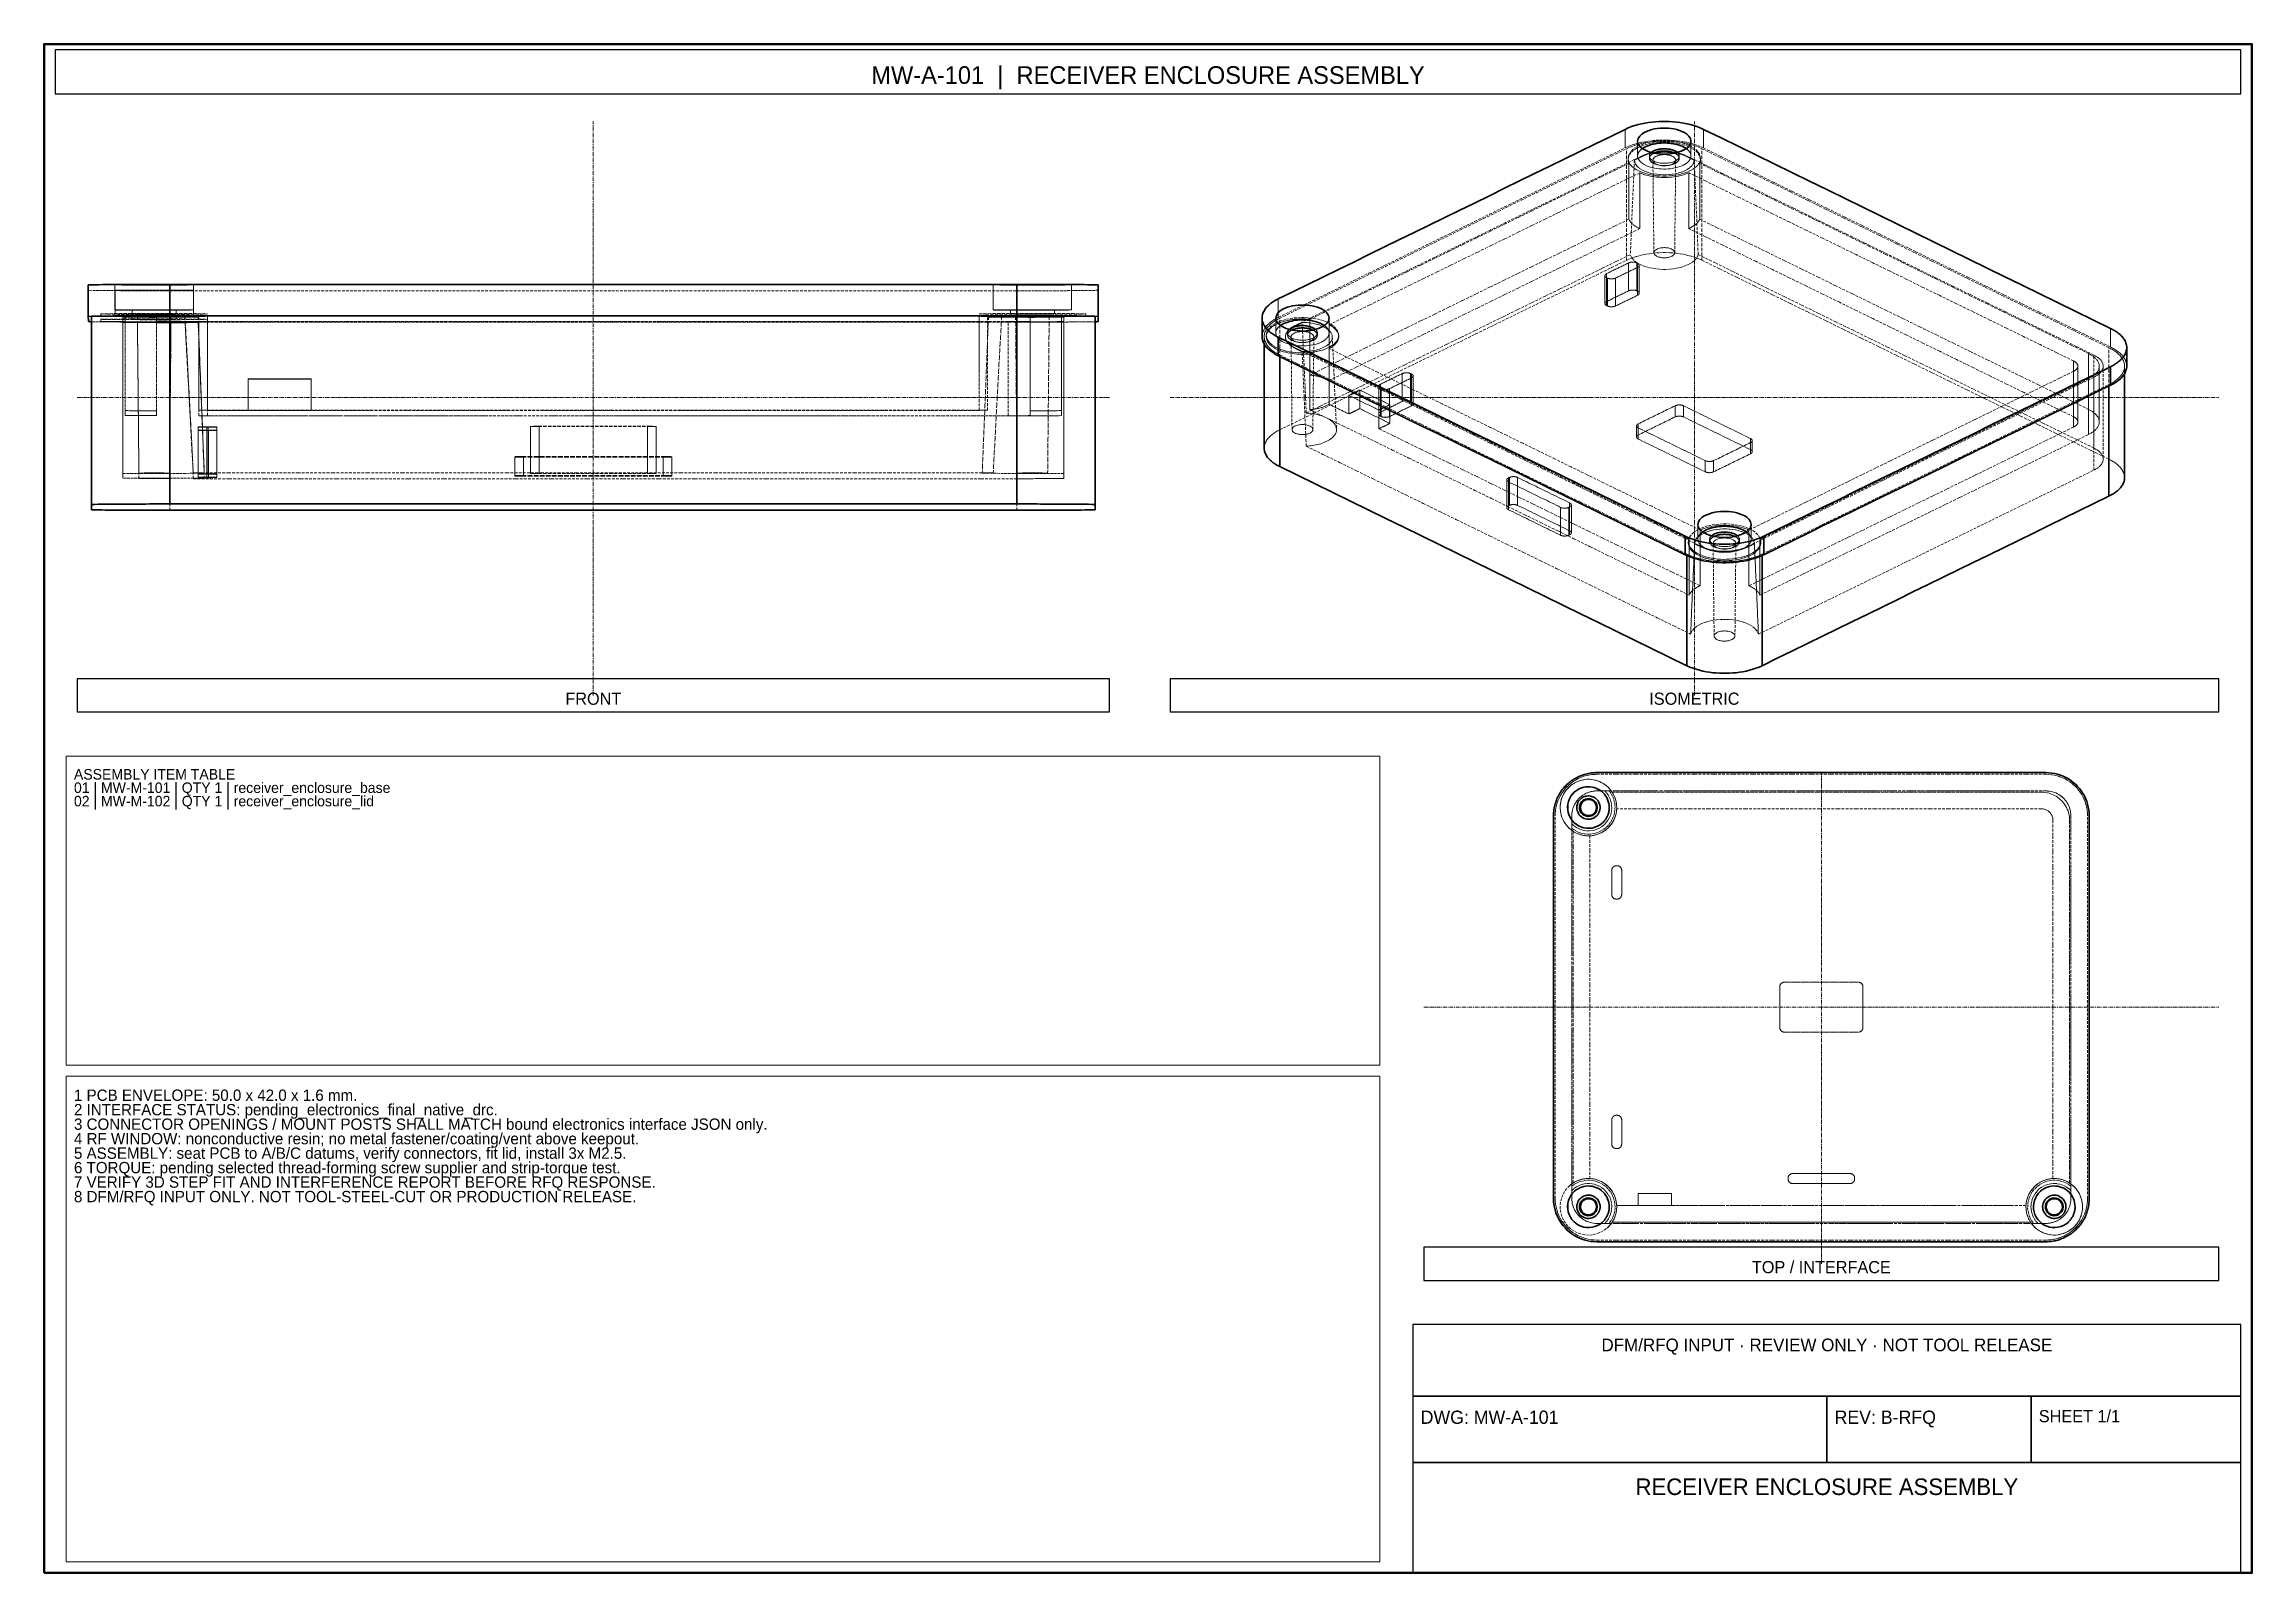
# Model space of a CAD drawing. Header units: millimetres. Extents: x 10 to 410, y 10 to 287.
import ezdxf
from ezdxf.enums import TextEntityAlignment as Align

# ---------------------------------------------------------------- set-up
doc = ezdxf.new("R2010")
doc.units = ezdxf.units.MM
doc.linetypes.add('CENTER', pattern=[1.15, 0.7, -0.15, 0.15, -0.15])
doc.linetypes.add('DASHED', pattern=[0.75, 0.5, -0.25])
for name, color, linetype, lineweight in [('BORDER', 7, 'CONTINUOUS', 50), ('CENTER', 4, 'CENTER', 13), ('HIDDEN', 8, 'DASHED', 18), ('NOTES', 7, 'CONTINUOUS', 18), ('TITLE_BLOCK', 7, 'CONTINUOUS', 25), ('VISIBLE', 7, 'CONTINUOUS', 35)]:
    doc.layers.add(name, color=color, linetype=linetype, lineweight=lineweight)

msp = doc.modelspace()

# ---------------------------------------------------------------- texts
at = {"layer": 'NOTES'}
for s, height, p in [('ASSEMBLY ITEM TABLE', 1.9, (15.4, 154.7)), ('01 | MW-M-101 | QTY 1 | receiver_enclosure_base', 1.9, (15.4, 152.27)), ('02 | MW-M-102 | QTY 1 | receiver_enclosure_lid', 1.9, (15.4, 149.84)), ('1 PCB ENVELOPE: 50.0 x 42.0 x 1.6 mm.', 2.05, (15.4, 96.55)), ('3 CONNECTOR OPENINGS / MOUNT POSTS SHALL MATCH bound electronics interface JSON only.', 2.05, (15.4, 91.3)), ('2 INTERFACE STATUS: pending_electronics_final_native_drc.', 2.05, (15.4, 93.93)), ('4 RF WINDOW: nonconductive resin; no metal fastener/coating/vent above keepout.', 2.05, (15.4, 88.68)), ('5 ASSEMBLY: seat PCB to A/B/C datums, verify connectors, fit lid, install 3x M2.5.', 2.05, (15.4, 86.05)), ('6 TORQUE: pending selected thread-forming screw supplier and strip-torque test.', 2.05, (15.4, 83.43)), ('7 VERIFY 3D STEP FIT AND INTERFERENCE REPORT BEFORE RFQ RESPONSE.', 2.05, (15.4, 80.81)), ('8 DFM/RFQ INPUT ONLY. NOT TOOL-STEEL-CUT OR PRODUCTION RELEASE.', 2.05, (15.4, 78.18))]:
    msp.add_text(s, height=height, dxfattribs=at).set_placement(p, align=Align.MIDDLE_LEFT)
at = {"layer": 'TITLE_BLOCK'}
for s, height, p in [('MW-A-101  |  RECEIVER ENCLOSURE ASSEMBLY', 3.2, (210, 281.4)), ('FRONT', 2.2, (109.5, 168.4)), ('ISOMETRIC', 2.2, (309, 168.4)), ('TOP / INTERFACE', 2.2, (332, 65.4)), ('DFM/RFQ INPUT · REVIEW ONLY · NOT TOOL RELEASE', 2.3, (333, 51.3)), ('RECEIVER ENCLOSURE ASSEMBLY', 3, (333, 25.6))]:
    msp.add_text(s, height=height, dxfattribs=at).set_placement(p, align=Align.MIDDLE_CENTER)
for s, height, p in [('DWG: MW-A-101', 2.4, (259.4, 38.2)), ('REV: B-RFQ', 2.4, (334.4, 38.2)), ('SHEET 1/1', 2.2, (371.4, 38.4))]:
    msp.add_text(s, height=height, dxfattribs=at).set_placement(p, align=Align.MIDDLE_LEFT)

# ---------------------------------------------------------------- linework, layer by layer
at = {"layer": 'BORDER'}
msp.add_lwpolyline([(10, 10), (410, 10), (410, 287), (10, 287)], close=True, dxfattribs=at)
at = {"layer": 'CENTER'}
for p, q in [((109.5, 169), (109.5, 273)), ((309, 169), (309, 273)), ((16, 223), (203, 223)), ((214, 223), (404, 223)), ((332, 66), (332, 155)), ((260, 112.5), (404, 112.5))]:
    msp.add_line(p, q, dxfattribs=at)
at = {"layer": 'HIDDEN'}
for points in [[(233.61, 237.48), (236.35, 238.81), (239.08, 240.15), (241.81, 241.48), (244.54, 242.82), (247.27, 244.15), (250, 245.49), (252.74, 246.83), (255.47, 248.16), (258.2, 249.5), (260.93, 250.83), (263.66, 252.17), (266.39, 253.5), (269.13, 254.84), (271.86, 256.17), (274.59, 257.51), (277.32, 258.85), (280.05, 260.18), (282.78, 261.52), (285.52, 262.85), (288.25, 264.19), (290.98, 265.52), (293.71, 266.86), (296.44, 268.19)], [(233.89, 237.34), (236.62, 238.68), (239.35, 240.01), (242.08, 241.35), (244.81, 242.69), (247.55, 244.02), (250.28, 245.36), (253.01, 246.69), (255.74, 248.03), (258.47, 249.36), (261.2, 250.7), (263.94, 252.03), (266.67, 253.37), (269.4, 254.71), (272.13, 256.04), (274.86, 257.38), (277.59, 258.71), (280.33, 260.05), (283.06, 261.38), (285.79, 262.72), (288.52, 264.05), (291.25, 265.39), (293.98, 266.73), (296.72, 268.06)], [(296.44, 268.19), (296.44, 268.34), (296.44, 268.49), (296.44, 268.63), (296.44, 268.78), (296.44, 268.93), (296.44, 269.07), (296.44, 269.22), (296.44, 269.37), (296.44, 269.51), (296.44, 269.66), (296.44, 269.81), (296.44, 269.95), (296.44, 270.1), (296.44, 270.25), (296.44, 270.39), (296.44, 270.54), (296.44, 270.69), (296.44, 270.83), (296.44, 270.98), (296.44, 271.12), (296.44, 271.27), (296.44, 271.42), (296.44, 271.56)], [(310.65, 268.19), (310.07, 268.46), (309.47, 268.69), (308.87, 268.88), (308.26, 269.06), (307.64, 269.21), (307.02, 269.33), (306.39, 269.43), (305.76, 269.51), (305.13, 269.57), (304.5, 269.61), (303.86, 269.63), (303.23, 269.63), (302.59, 269.61), (301.96, 269.57), (301.33, 269.51), (300.7, 269.43), (300.07, 269.33), (299.45, 269.21), (298.83, 269.06), (298.22, 268.89), (297.61, 268.69), (297.02, 268.46), (296.44, 268.19)], [(310.37, 268.06), (309.82, 268.31), (309.25, 268.53), (308.67, 268.72), (308.08, 268.89), (307.49, 269.03), (306.89, 269.15), (306.28, 269.25), (305.68, 269.33), (305.07, 269.38), (304.46, 269.42), (303.85, 269.44), (303.24, 269.44), (302.63, 269.42), (302.02, 269.38), (301.41, 269.33), (300.8, 269.25), (300.2, 269.15), (299.6, 269.03), (299.01, 268.89), (298.42, 268.73), (297.84, 268.53), (297.27, 268.31), (296.72, 268.06)], [(296.72, 247.84), (296.72, 248.72), (296.72, 249.6), (296.72, 250.48), (296.72, 251.36), (296.72, 252.24), (296.72, 253.12), (296.72, 254), (296.72, 254.88), (296.72, 255.76), (296.72, 256.63), (296.72, 257.51), (296.72, 258.39), (296.72, 259.27), (296.72, 260.15), (296.72, 261.03), (296.72, 261.91), (296.72, 262.79), (296.72, 263.67), (296.72, 264.55), (296.72, 265.42), (296.72, 266.3), (296.72, 267.18), (296.72, 268.06)], [(310.11, 266.31), (309.97, 266.98), (309.6, 267.55), (309.1, 268.02), (308.52, 268.4), (307.91, 268.71), (307.27, 268.96), (306.61, 269.15), (305.94, 269.3), (305.26, 269.41), (304.57, 269.48), (303.89, 269.52), (303.2, 269.52), (302.51, 269.48), (301.83, 269.41), (301.15, 269.3), (300.48, 269.15), (299.82, 268.96), (299.18, 268.71), (298.56, 268.4), (297.99, 268.02), (297.49, 267.55), (297.12, 266.98), (296.98, 266.31)], [(310.11, 266.06), (309.97, 266.72), (309.6, 267.3), (309.1, 267.77), (308.52, 268.15), (307.91, 268.46), (307.27, 268.7), (306.61, 268.9), (305.94, 269.05), (305.26, 269.16), (304.57, 269.23), (303.89, 269.26), (303.2, 269.26), (302.51, 269.23), (301.83, 269.16), (301.15, 269.05), (300.48, 268.9), (299.82, 268.7), (299.18, 268.46), (298.56, 268.15), (297.99, 267.77), (297.49, 267.3), (297.12, 266.72), (296.98, 266.06)], [(298.72, 266.73), (298.72, 266.85), (298.72, 266.97), (298.72, 267.08), (298.72, 267.2), (298.72, 267.32), (298.72, 267.43), (298.72, 267.55), (298.72, 267.67), (298.72, 267.79), (298.72, 267.9), (298.72, 268.02), (298.72, 268.14), (298.72, 268.25), (298.72, 268.37), (298.72, 268.49), (298.72, 268.61), (298.72, 268.72), (298.72, 268.84), (298.72, 268.96), (298.72, 269.08), (298.72, 269.19), (298.72, 269.31), (298.72, 269.43)], [(299.58, 268.08), (299.52, 268.04), (299.46, 267.99), (299.41, 267.95), (299.35, 267.9), (299.3, 267.85), (299.24, 267.8), (299.19, 267.75), (299.14, 267.7), (299.09, 267.65), (299.05, 267.59), (299, 267.53), (298.96, 267.48), (298.92, 267.41), (298.89, 267.35), (298.85, 267.29), (298.82, 267.22), (298.79, 267.16), (298.77, 267.09), (298.75, 267.02), (298.74, 266.95), (298.72, 266.88), (298.72, 266.8), (298.72, 266.73)], [(308.37, 266.73), (308.37, 266.8), (308.36, 266.88), (308.35, 266.95), (308.34, 267.02), (308.32, 267.09), (308.29, 267.16), (308.27, 267.22), (308.24, 267.29), (308.2, 267.35), (308.17, 267.41), (308.13, 267.48), (308.08, 267.53), (308.04, 267.59), (307.99, 267.65), (307.95, 267.7), (307.9, 267.75), (307.84, 267.8), (307.79, 267.85), (307.74, 267.9), (307.68, 267.95), (307.62, 267.99), (307.57, 268.04), (307.51, 268.08)], [(308.37, 266.73), (308.37, 266.85), (308.37, 266.97), (308.37, 267.08), (308.37, 267.2), (308.37, 267.32), (308.37, 267.43), (308.37, 267.55), (308.37, 267.67), (308.37, 267.79), (308.37, 267.9), (308.37, 268.02), (308.37, 268.14), (308.37, 268.25), (308.37, 268.37), (308.37, 268.49), (308.37, 268.61), (308.37, 268.72), (308.37, 268.84), (308.37, 268.96), (308.37, 269.08), (308.37, 269.19), (308.37, 269.31), (308.37, 269.43)], [(310.37, 268.06), (313.58, 266.49), (316.78, 264.92), (319.99, 263.36), (323.2, 261.79), (326.4, 260.22), (329.61, 258.65), (332.82, 257.08), (336.02, 255.52), (339.23, 253.95), (342.43, 252.38), (345.64, 250.81), (348.85, 249.24), (352.05, 247.68), (355.26, 246.11), (358.47, 244.54), (361.67, 242.97), (364.88, 241.4), (368.08, 239.83), (371.29, 238.27), (374.5, 236.7), (377.7, 235.13), (380.91, 233.56), (384.11, 231.99)], [(310.37, 247.84), (310.37, 248.72), (310.37, 249.6), (310.37, 250.48), (310.37, 251.36), (310.37, 252.24), (310.37, 253.12), (310.37, 254), (310.37, 254.88), (310.37, 255.75), (310.37, 256.63), (310.37, 257.51), (310.37, 258.39), (310.37, 259.27), (310.37, 260.15), (310.37, 261.03), (310.37, 261.91), (310.37, 262.79), (310.37, 263.67), (310.37, 264.54), (310.37, 265.42), (310.37, 266.3), (310.37, 267.18), (310.37, 268.06)], [(310.65, 268.19), (310.65, 268.34), (310.65, 268.49), (310.65, 268.63), (310.65, 268.78), (310.65, 268.93), (310.65, 269.07), (310.65, 269.22), (310.65, 269.37), (310.65, 269.51), (310.65, 269.66), (310.65, 269.81), (310.65, 269.95), (310.65, 270.1), (310.65, 270.25), (310.65, 270.39), (310.65, 270.54), (310.65, 270.68), (310.65, 270.83), (310.65, 270.98), (310.65, 271.12), (310.65, 271.27), (310.65, 271.42), (310.65, 271.56)], [(310.65, 268.19), (313.85, 266.63), (317.06, 265.06), (320.26, 263.49), (323.47, 261.92), (326.68, 260.35), (329.88, 258.79), (333.09, 257.22), (336.29, 255.65), (339.5, 254.08), (342.71, 252.51), (345.91, 250.94), (349.12, 249.38), (352.33, 247.81), (355.53, 246.24), (358.74, 244.67), (361.94, 243.1), (365.15, 241.54), (368.36, 239.97), (371.56, 238.4), (374.77, 236.83), (377.98, 235.26), (381.18, 233.7), (384.39, 232.13)], [(299.45, 266.73), (296.71, 265.39), (293.98, 264.05), (291.25, 262.72), (288.52, 261.38), (285.79, 260.05), (283.06, 258.71), (280.32, 257.38), (277.59, 256.04), (274.86, 254.71), (272.13, 253.37), (269.4, 252.03), (266.67, 250.7), (263.93, 249.36), (261.2, 248.03), (258.47, 246.69), (255.74, 245.36), (253.01, 244.02), (250.28, 242.69), (247.54, 241.35), (244.81, 240.01), (242.08, 238.68), (239.35, 237.34), (236.62, 236.01)], [(297.12, 265.39), (294.61, 264.16), (292.1, 262.93), (289.59, 261.7), (287.07, 260.48), (284.56, 259.25), (282.05, 258.02), (279.54, 256.79), (277.03, 255.56), (274.52, 254.34), (272, 253.11), (269.49, 251.88), (266.98, 250.65), (264.47, 249.42), (261.96, 248.2), (259.45, 246.97), (256.93, 245.74), (254.42, 244.51), (251.91, 243.28), (249.4, 242.06), (246.89, 240.83), (244.38, 239.6), (241.86, 238.37), (239.35, 237.14)], [(296.98, 266.31), (297.07, 265.77), (297.32, 265.28), (297.68, 264.86), (298.1, 264.51), (298.57, 264.21), (299.06, 263.96), (299.57, 263.75), (300.09, 263.58), (300.63, 263.43), (301.16, 263.32), (301.71, 263.23), (302.26, 263.16), (302.81, 263.12), (303.36, 263.1), (303.91, 263.1), (304.46, 263.13), (305.01, 263.18), (305.55, 263.25), (306.1, 263.35), (306.63, 263.48), (307.16, 263.63), (307.68, 263.82), (308.19, 264.04)], [(296.98, 266.06), (296.98, 266.07), (296.98, 266.08), (296.98, 266.09), (296.98, 266.1), (296.98, 266.11), (296.98, 266.12), (296.98, 266.13), (296.98, 266.15), (296.98, 266.16), (296.98, 266.17), (296.98, 266.18), (296.98, 266.19), (296.98, 266.2), (296.98, 266.21), (296.98, 266.22), (296.98, 266.23), (296.98, 266.24), (296.98, 266.26), (296.98, 266.27), (296.98, 266.28), (296.98, 266.29), (296.98, 266.3), (296.98, 266.31)], [(296.98, 266.06), (296.98, 266.03), (296.98, 266), (296.98, 265.97), (296.98, 265.94), (296.98, 265.91), (296.99, 265.88), (296.99, 265.85), (296.99, 265.82), (297, 265.79), (297.01, 265.76), (297.01, 265.73), (297.02, 265.7), (297.02, 265.67), (297.03, 265.64), (297.04, 265.61), (297.05, 265.58), (297.06, 265.56), (297.07, 265.53), (297.08, 265.5), (297.09, 265.47), (297.1, 265.44), (297.11, 265.42), (297.12, 265.39)], [(297.12, 255.28), (297.12, 255.72), (297.12, 256.16), (297.12, 256.6), (297.12, 257.04), (297.12, 257.48), (297.12, 257.92), (297.12, 258.36), (297.12, 258.8), (297.12, 259.24), (297.12, 259.67), (297.12, 260.11), (297.12, 260.55), (297.12, 260.99), (297.12, 261.43), (297.12, 261.87), (297.12, 262.31), (297.12, 262.75), (297.12, 263.19), (297.12, 263.63), (297.12, 264.07), (297.12, 264.51), (297.12, 264.95), (297.12, 265.39)], [(298.14, 266), (298.1, 265.26), (298.07, 264.51), (298.04, 263.77), (298, 263.02), (297.97, 262.28), (297.94, 261.53), (297.9, 260.79), (297.87, 260.05), (297.84, 259.3), (297.81, 258.56), (297.78, 257.81), (297.74, 257.07), (297.71, 256.32), (297.68, 255.58), (297.65, 254.83), (297.62, 254.09), (297.59, 253.35), (297.56, 252.6), (297.53, 251.86), (297.5, 251.11), (297.46, 250.37), (297.43, 249.62), (297.4, 248.88)], [(298.14, 266), (298.19, 266.03), (298.25, 266.06), (298.31, 266.08), (298.36, 266.11), (298.42, 266.14), (298.48, 266.17), (298.53, 266.2), (298.59, 266.22), (298.65, 266.25), (298.71, 266.28), (298.76, 266.31), (298.82, 266.33), (298.88, 266.36), (298.93, 266.39), (298.99, 266.42), (299.05, 266.45), (299.1, 266.47), (299.16, 266.5), (299.22, 266.53), (299.28, 266.56), (299.33, 266.59), (299.39, 266.61), (299.45, 266.64)], [(308.95, 266), (308.84, 265.45), (308.54, 264.97), (308.13, 264.57), (307.66, 264.26), (307.15, 264), (306.62, 263.8), (306.08, 263.64), (305.52, 263.51), (304.96, 263.42), (304.4, 263.36), (303.83, 263.33), (303.26, 263.33), (302.69, 263.36), (302.13, 263.42), (301.56, 263.51), (301.01, 263.64), (300.47, 263.8), (299.93, 264), (299.43, 264.26), (298.95, 264.57), (298.54, 264.97), (298.24, 265.45), (298.14, 266)], [(298.72, 266.73), (298.78, 266.33), (298.97, 265.97), (299.23, 265.67), (299.54, 265.41), (299.89, 265.19), (300.25, 265.01), (300.62, 264.85), (301.01, 264.72), (301.4, 264.62), (301.79, 264.53), (302.19, 264.46), (302.6, 264.42), (303, 264.39), (303.41, 264.37), (303.81, 264.37), (304.22, 264.39), (304.62, 264.43), (305.02, 264.48), (305.42, 264.56), (305.82, 264.65), (306.2, 264.76), (306.59, 264.9), (306.96, 265.06)], [(299.45, 266.73), (299.56, 266.78), (299.68, 266.83), (299.8, 266.89), (299.92, 266.93), (300.05, 266.98), (300.17, 267.03), (300.29, 267.07), (300.42, 267.11), (300.54, 267.15), (300.67, 267.18), (300.79, 267.22), (300.92, 267.25), (301.05, 267.28), (301.17, 267.31), (301.3, 267.33), (301.43, 267.36), (301.56, 267.38), (301.69, 267.41), (301.82, 267.43), (301.95, 267.45), (302.07, 267.46), (302.2, 267.48), (302.33, 267.49)], [(299.45, 266.64), (299.55, 266.69), (299.65, 266.73), (299.75, 266.78), (299.85, 266.82), (299.95, 266.86), (300.06, 266.9), (300.16, 266.94), (300.26, 266.97), (300.37, 267.01), (300.48, 267.04), (300.58, 267.07), (300.69, 267.1), (300.79, 267.13), (300.9, 267.16), (301.01, 267.19), (301.12, 267.21), (301.22, 267.23), (301.33, 267.26), (301.44, 267.28), (301.55, 267.3), (301.66, 267.32), (301.77, 267.33), (301.88, 267.35)], [(299.45, 266.64), (299.45, 266.64), (299.45, 266.65), (299.45, 266.65), (299.45, 266.66), (299.45, 266.66), (299.45, 266.66), (299.45, 266.67), (299.45, 266.67), (299.45, 266.67), (299.45, 266.68), (299.45, 266.68), (299.45, 266.69), (299.45, 266.69), (299.45, 266.69), (299.45, 266.7), (299.45, 266.7), (299.45, 266.7), (299.45, 266.71), (299.45, 266.71), (299.45, 266.71), (299.45, 266.72), (299.45, 266.72), (299.45, 266.73)], [(301.18, 267.37), (301.15, 267.35), (301.13, 267.33), (301.1, 267.3), (301.08, 267.28), (301.06, 267.26), (301.04, 267.23), (301.02, 267.21), (301, 267.18), (300.98, 267.15), (300.96, 267.13), (300.95, 267.1), (300.93, 267.07), (300.92, 267.04), (300.9, 267.01), (300.89, 266.98), (300.88, 266.95), (300.87, 266.92), (300.86, 266.89), (300.85, 266.86), (300.85, 266.83), (300.84, 266.8), (300.84, 266.76), (300.84, 266.73)], [(301.65, 267.25), (301.6, 267.23), (301.55, 267.2), (301.5, 267.18), (301.45, 267.15), (301.4, 267.12), (301.35, 267.09), (301.31, 267.05), (301.26, 267.02), (301.22, 266.98), (301.17, 266.95), (301.13, 266.91), (301.09, 266.87), (301.05, 266.83), (301.02, 266.78), (300.98, 266.74), (300.95, 266.69), (300.92, 266.64), (300.9, 266.59), (300.88, 266.53), (300.86, 266.48), (300.85, 266.42), (300.84, 266.37), (300.84, 266.31)], [(300.84, 266.73), (300.88, 266.51), (300.98, 266.31), (301.13, 266.14), (301.3, 265.99), (301.5, 265.87), (301.7, 265.77), (301.91, 265.68), (302.12, 265.61), (302.34, 265.55), (302.56, 265.5), (302.79, 265.46), (303.01, 265.43), (303.24, 265.42), (303.47, 265.41), (303.69, 265.41), (303.92, 265.42), (304.15, 265.44), (304.37, 265.47), (304.59, 265.51), (304.82, 265.56), (305.03, 265.63), (305.25, 265.7), (305.46, 265.8)], [(300.84, 266.31), (300.84, 266.33), (300.84, 266.35), (300.84, 266.37), (300.84, 266.38), (300.84, 266.4), (300.84, 266.42), (300.84, 266.44), (300.84, 266.46), (300.84, 266.47), (300.84, 266.49), (300.84, 266.51), (300.84, 266.53), (300.84, 266.55), (300.84, 266.57), (300.84, 266.58), (300.84, 266.6), (300.84, 266.62), (300.84, 266.64), (300.84, 266.66), (300.84, 266.68), (300.84, 266.69), (300.84, 266.71), (300.84, 266.73)], [(300.84, 266.31), (300.88, 266.09), (300.98, 265.89), (301.13, 265.71), (301.3, 265.57), (301.5, 265.45), (301.7, 265.34), (301.91, 265.26), (302.12, 265.19), (302.34, 265.13), (302.56, 265.08), (302.79, 265.04), (303.01, 265.01), (303.24, 265), (303.47, 264.99), (303.69, 264.99), (303.92, 265), (304.15, 265.02), (304.37, 265.05), (304.59, 265.09), (304.82, 265.14), (305.03, 265.21), (305.25, 265.28), (305.46, 265.38)], [(305.61, 265.97), (305.57, 266.18), (305.45, 266.36), (305.29, 266.51), (305.11, 266.63), (304.92, 266.73), (304.72, 266.8), (304.51, 266.87), (304.3, 266.91), (304.08, 266.95), (303.87, 266.97), (303.65, 266.98), (303.44, 266.98), (303.22, 266.97), (303, 266.95), (302.79, 266.91), (302.58, 266.87), (302.37, 266.8), (302.17, 266.73), (301.97, 266.63), (301.79, 266.51), (301.64, 266.36), (301.52, 266.18), (301.48, 265.97)], [(301.48, 265.97), (301.51, 265.8), (301.59, 265.65), (301.7, 265.51), (301.84, 265.4), (301.98, 265.31), (302.14, 265.23), (302.3, 265.17), (302.46, 265.11), (302.63, 265.07), (302.8, 265.03), (302.97, 265), (303.14, 264.98), (303.31, 264.97), (303.49, 264.96), (303.66, 264.96), (303.83, 264.97), (304.01, 264.99), (304.18, 265.01), (304.35, 265.04), (304.52, 265.08), (304.68, 265.13), (304.85, 265.19), (305, 265.26)], [(301.66, 249.21), (301.65, 249.93), (301.64, 250.66), (301.64, 251.39), (301.63, 252.12), (301.62, 252.85), (301.61, 253.58), (301.6, 254.31), (301.6, 255.04), (301.59, 255.76), (301.58, 256.49), (301.57, 257.22), (301.56, 257.95), (301.56, 258.68), (301.55, 259.41), (301.54, 260.14), (301.53, 260.87), (301.53, 261.59), (301.52, 262.32), (301.51, 263.05), (301.5, 263.78), (301.49, 264.51), (301.49, 265.24), (301.48, 265.97)], [(304.75, 267.49), (304.88, 267.48), (305.01, 267.46), (305.14, 267.45), (305.27, 267.43), (305.4, 267.41), (305.53, 267.38), (305.66, 267.36), (305.79, 267.33), (305.91, 267.31), (306.04, 267.28), (306.17, 267.25), (306.29, 267.22), (306.42, 267.18), (306.55, 267.15), (306.67, 267.11), (306.79, 267.07), (306.92, 267.03), (307.04, 266.98), (307.16, 266.93), (307.28, 266.89), (307.4, 266.83), (307.52, 266.78), (307.64, 266.73)], [(305, 265.26), (305.04, 265.28), (305.08, 265.3), (305.12, 265.32), (305.15, 265.34), (305.19, 265.36), (305.23, 265.39), (305.26, 265.41), (305.29, 265.44), (305.33, 265.46), (305.36, 265.49), (305.39, 265.52), (305.42, 265.55), (305.45, 265.58), (305.48, 265.62), (305.5, 265.65), (305.52, 265.69), (305.55, 265.72), (305.56, 265.76), (305.58, 265.8), (305.59, 265.84), (305.6, 265.88), (305.61, 265.93), (305.61, 265.97)], [(305.21, 267.35), (305.32, 267.33), (305.43, 267.32), (305.54, 267.3), (305.65, 267.28), (305.76, 267.26), (305.86, 267.23), (305.97, 267.21), (306.08, 267.19), (306.19, 267.16), (306.29, 267.13), (306.4, 267.1), (306.51, 267.07), (306.61, 267.04), (306.72, 267.01), (306.82, 266.97), (306.93, 266.94), (307.03, 266.9), (307.13, 266.86), (307.24, 266.82), (307.34, 266.78), (307.44, 266.73), (307.54, 266.69), (307.64, 266.64)], [(305.43, 249.21), (305.43, 249.93), (305.44, 250.66), (305.45, 251.39), (305.46, 252.12), (305.47, 252.85), (305.47, 253.58), (305.48, 254.31), (305.49, 255.04), (305.5, 255.76), (305.51, 256.49), (305.51, 257.22), (305.52, 257.95), (305.53, 258.68), (305.54, 259.41), (305.55, 260.14), (305.55, 260.87), (305.56, 261.59), (305.57, 262.32), (305.58, 263.05), (305.59, 263.78), (305.59, 264.51), (305.6, 265.24), (305.61, 265.97)], [(306.25, 266.31), (306.24, 266.37), (306.24, 266.42), (306.23, 266.48), (306.21, 266.53), (306.19, 266.59), (306.16, 266.64), (306.13, 266.69), (306.1, 266.74), (306.07, 266.78), (306.03, 266.83), (306, 266.87), (305.96, 266.91), (305.91, 266.95), (305.87, 266.98), (305.83, 267.02), (305.78, 267.05), (305.73, 267.09), (305.69, 267.12), (305.64, 267.15), (305.59, 267.18), (305.54, 267.2), (305.49, 267.23), (305.44, 267.25)], [(305.46, 265.8), (305.51, 265.82), (305.56, 265.85), (305.6, 265.88), (305.65, 265.9), (305.7, 265.93), (305.75, 265.96), (305.79, 266), (305.84, 266.03), (305.88, 266.07), (305.92, 266.1), (305.96, 266.14), (306, 266.18), (306.04, 266.22), (306.08, 266.27), (306.11, 266.31), (306.14, 266.36), (306.17, 266.41), (306.19, 266.46), (306.21, 266.51), (306.23, 266.56), (306.24, 266.62), (306.24, 266.68), (306.25, 266.73)], [(305.46, 265.38), (305.51, 265.4), (305.56, 265.43), (305.6, 265.45), (305.65, 265.48), (305.7, 265.51), (305.75, 265.54), (305.79, 265.58), (305.84, 265.61), (305.88, 265.64), (305.92, 265.68), (305.96, 265.72), (306, 265.76), (306.04, 265.8), (306.08, 265.85), (306.11, 265.89), (306.14, 265.94), (306.17, 265.99), (306.19, 266.04), (306.21, 266.09), (306.23, 266.14), (306.24, 266.2), (306.24, 266.25), (306.25, 266.31)], [(306.25, 266.73), (306.25, 266.76), (306.24, 266.8), (306.24, 266.83), (306.23, 266.86), (306.23, 266.89), (306.22, 266.92), (306.21, 266.95), (306.2, 266.98), (306.19, 267.01), (306.17, 267.04), (306.16, 267.07), (306.14, 267.1), (306.12, 267.13), (306.11, 267.15), (306.09, 267.18), (306.07, 267.21), (306.05, 267.23), (306.03, 267.26), (306, 267.28), (305.98, 267.3), (305.96, 267.33), (305.94, 267.35), (305.91, 267.37)], [(306.25, 266.31), (306.25, 266.33), (306.25, 266.35), (306.25, 266.37), (306.25, 266.38), (306.25, 266.4), (306.25, 266.42), (306.25, 266.44), (306.25, 266.46), (306.25, 266.47), (306.25, 266.49), (306.25, 266.51), (306.25, 266.53), (306.25, 266.55), (306.25, 266.57), (306.25, 266.58), (306.25, 266.6), (306.25, 266.62), (306.25, 266.64), (306.25, 266.66), (306.25, 266.68), (306.25, 266.69), (306.25, 266.71), (306.25, 266.73)], [(306.96, 265.06), (307.05, 265.11), (307.14, 265.15), (307.22, 265.2), (307.31, 265.25), (307.39, 265.31), (307.48, 265.36), (307.56, 265.42), (307.64, 265.48), (307.72, 265.54), (307.79, 265.61), (307.86, 265.68), (307.93, 265.75), (308, 265.82), (308.06, 265.9), (308.12, 265.98), (308.18, 266.07), (308.23, 266.15), (308.27, 266.25), (308.3, 266.34), (308.33, 266.43), (308.35, 266.53), (308.37, 266.63), (308.37, 266.73)], [(381.38, 230.66), (378.18, 232.23), (374.97, 233.79), (371.76, 235.36), (368.56, 236.93), (365.35, 238.5), (362.15, 240.07), (358.94, 241.64), (355.73, 243.2), (352.53, 244.77), (349.32, 246.34), (346.11, 247.91), (342.91, 249.48), (339.7, 251.04), (336.5, 252.61), (333.29, 254.18), (330.08, 255.75), (326.88, 257.32), (323.67, 258.88), (320.47, 260.45), (317.26, 262.02), (314.05, 263.59), (310.85, 265.16), (307.64, 266.73)], [(307.64, 266.64), (307.64, 266.64), (307.64, 266.65), (307.64, 266.65), (307.64, 266.66), (307.64, 266.66), (307.64, 266.66), (307.64, 266.67), (307.64, 266.67), (307.64, 266.67), (307.64, 266.68), (307.64, 266.68), (307.64, 266.68), (307.64, 266.69), (307.64, 266.69), (307.64, 266.7), (307.64, 266.7), (307.64, 266.7), (307.64, 266.71), (307.64, 266.71), (307.64, 266.71), (307.64, 266.72), (307.64, 266.72), (307.64, 266.73)], [(307.64, 266.64), (307.7, 266.61), (307.75, 266.59), (307.81, 266.56), (307.87, 266.53), (307.93, 266.5), (307.98, 266.47), (308.04, 266.45), (308.1, 266.42), (308.15, 266.39), (308.21, 266.36), (308.27, 266.33), (308.32, 266.31), (308.38, 266.28), (308.44, 266.25), (308.5, 266.22), (308.55, 266.19), (308.61, 266.17), (308.67, 266.14), (308.72, 266.11), (308.78, 266.08), (308.84, 266.06), (308.89, 266.03), (308.95, 266)], [(308.19, 264.04), (308.31, 264.1), (308.43, 264.16), (308.55, 264.23), (308.66, 264.3), (308.78, 264.37), (308.89, 264.45), (309, 264.53), (309.11, 264.61), (309.22, 264.69), (309.32, 264.78), (309.42, 264.88), (309.52, 264.97), (309.61, 265.08), (309.69, 265.18), (309.77, 265.29), (309.85, 265.41), (309.91, 265.53), (309.97, 265.65), (310.02, 265.78), (310.06, 265.91), (310.09, 266.04), (310.1, 266.17), (310.11, 266.31)], [(309.68, 248.88), (309.65, 249.62), (309.62, 250.37), (309.59, 251.11), (309.56, 251.86), (309.53, 252.6), (309.5, 253.35), (309.47, 254.09), (309.44, 254.83), (309.41, 255.58), (309.37, 256.32), (309.34, 257.07), (309.31, 257.81), (309.28, 258.56), (309.25, 259.3), (309.21, 260.05), (309.18, 260.79), (309.15, 261.53), (309.12, 262.28), (309.08, 263.02), (309.05, 263.77), (309.02, 264.51), (308.98, 265.26), (308.95, 266)], [(309.97, 265.39), (309.98, 265.42), (309.99, 265.44), (310, 265.47), (310.01, 265.5), (310.02, 265.53), (310.03, 265.56), (310.04, 265.58), (310.05, 265.61), (310.06, 265.64), (310.06, 265.67), (310.07, 265.7), (310.08, 265.73), (310.08, 265.76), (310.09, 265.79), (310.09, 265.82), (310.1, 265.85), (310.1, 265.88), (310.1, 265.91), (310.11, 265.94), (310.11, 265.97), (310.11, 266), (310.11, 266.03), (310.11, 266.06)], [(380.43, 230.93), (377.36, 232.42), (374.3, 233.92), (371.24, 235.42), (368.17, 236.92), (365.11, 238.42), (362.05, 239.92), (358.98, 241.41), (355.92, 242.91), (352.86, 244.41), (349.79, 245.91), (346.73, 247.41), (343.66, 248.91), (340.6, 250.4), (337.54, 251.9), (334.47, 253.4), (331.41, 254.9), (328.35, 256.4), (325.28, 257.9), (322.22, 259.39), (319.16, 260.89), (316.09, 262.39), (313.03, 263.89), (309.97, 265.39)], [(309.97, 255.28), (309.97, 255.72), (309.97, 256.16), (309.97, 256.6), (309.97, 257.04), (309.97, 257.48), (309.97, 257.92), (309.97, 258.36), (309.97, 258.8), (309.97, 259.23), (309.97, 259.67), (309.97, 260.11), (309.97, 260.55), (309.97, 260.99), (309.97, 261.43), (309.97, 261.87), (309.97, 262.31), (309.97, 262.75), (309.97, 263.19), (309.97, 263.63), (309.97, 264.07), (309.97, 264.51), (309.97, 264.95), (309.97, 265.39)], [(310.11, 266.06), (310.11, 266.07), (310.11, 266.08), (310.11, 266.09), (310.11, 266.1), (310.11, 266.11), (310.11, 266.12), (310.11, 266.13), (310.11, 266.15), (310.11, 266.16), (310.11, 266.17), (310.11, 266.18), (310.11, 266.19), (310.11, 266.2), (310.11, 266.21), (310.11, 266.22), (310.11, 266.23), (310.11, 266.24), (310.11, 266.26), (310.11, 266.27), (310.11, 266.28), (310.11, 266.29), (310.11, 266.3), (310.11, 266.31)], [(299.11, 263.69), (296.66, 262.49), (294.22, 261.3), (291.77, 260.1), (289.32, 258.9), (286.87, 257.71), (284.43, 256.51), (281.98, 255.31), (279.53, 254.12), (277.09, 252.92), (274.64, 251.72), (272.19, 250.53), (269.74, 249.33), (267.3, 248.14), (264.85, 246.94), (262.4, 245.74), (259.96, 244.55), (257.51, 243.35), (255.06, 242.15), (252.62, 240.96), (250.17, 239.76), (247.72, 238.56), (245.27, 237.37), (242.83, 236.17)], [(299.11, 263.69), (299.47, 263.54), (299.85, 263.4), (300.22, 263.29), (300.61, 263.19), (300.99, 263.1), (301.38, 263.03), (301.77, 262.97), (302.16, 262.92), (302.56, 262.88), (302.95, 262.86), (303.35, 262.85), (303.74, 262.85), (304.14, 262.86), (304.53, 262.88), (304.92, 262.92), (305.32, 262.97), (305.71, 263.03), (306.1, 263.1), (306.48, 263.19), (306.86, 263.29), (307.24, 263.4), (307.61, 263.54), (307.98, 263.69)], [(299.11, 253.58), (299.11, 254.02), (299.11, 254.46), (299.11, 254.9), (299.11, 255.34), (299.11, 255.78), (299.11, 256.22), (299.11, 256.66), (299.11, 257.1), (299.11, 257.54), (299.11, 257.98), (299.11, 258.42), (299.11, 258.85), (299.11, 259.29), (299.11, 259.73), (299.11, 260.17), (299.11, 260.61), (299.11, 261.05), (299.11, 261.49), (299.11, 261.93), (299.11, 262.37), (299.11, 262.81), (299.11, 263.25), (299.11, 263.69)], [(307.98, 253.58), (307.98, 254.02), (307.98, 254.46), (307.98, 254.9), (307.98, 255.34), (307.98, 255.78), (307.98, 256.22), (307.98, 256.66), (307.98, 257.1), (307.98, 257.54), (307.98, 257.98), (307.98, 258.41), (307.98, 258.85), (307.98, 259.29), (307.98, 259.73), (307.98, 260.17), (307.98, 260.61), (307.98, 261.05), (307.98, 261.49), (307.98, 261.93), (307.98, 262.37), (307.98, 262.81), (307.98, 263.25), (307.98, 263.69)], [(377.7, 229.59), (374.66, 231.07), (371.63, 232.55), (368.6, 234.04), (365.57, 235.52), (362.54, 237), (359.51, 238.49), (356.48, 239.97), (353.45, 241.45), (350.41, 242.93), (347.38, 244.42), (344.35, 245.9), (341.32, 247.38), (338.29, 248.86), (335.26, 250.35), (332.23, 251.83), (329.2, 253.31), (326.16, 254.79), (323.13, 256.28), (320.1, 257.76), (317.07, 259.24), (314.04, 260.72), (311.01, 262.21), (307.98, 263.69)], [(239.35, 227.04), (241.86, 228.26), (244.38, 229.49), (246.89, 230.72), (249.4, 231.95), (251.91, 233.18), (254.42, 234.4), (256.93, 235.63), (259.45, 236.86), (261.96, 238.09), (264.47, 239.32), (266.98, 240.54), (269.49, 241.77), (272, 243), (274.52, 244.23), (277.03, 245.46), (279.54, 246.68), (282.05, 247.91), (284.56, 249.14), (287.07, 250.37), (289.59, 251.6), (292.1, 252.82), (294.61, 254.05), (297.12, 255.28)], [(299.11, 253.58), (296.66, 252.38), (294.22, 251.19), (291.77, 249.99), (289.32, 248.79), (286.87, 247.6), (284.43, 246.4), (281.98, 245.21), (279.53, 244.01), (277.09, 242.81), (274.64, 241.62), (272.19, 240.42), (269.74, 239.22), (267.3, 238.03), (264.85, 236.83), (262.4, 235.63), (259.96, 234.44), (257.51, 233.24), (255.06, 232.05), (252.62, 230.85), (250.17, 229.65), (247.72, 228.46), (245.27, 227.26), (242.83, 226.06)], [(297.12, 255.28), (297.17, 255.17), (297.23, 255.07), (297.29, 254.97), (297.35, 254.88), (297.42, 254.79), (297.5, 254.7), (297.58, 254.61), (297.66, 254.53), (297.74, 254.45), (297.83, 254.37), (297.92, 254.29), (298.01, 254.22), (298.1, 254.15), (298.2, 254.09), (298.29, 254.02), (298.39, 253.96), (298.49, 253.9), (298.59, 253.84), (298.69, 253.79), (298.79, 253.73), (298.9, 253.68), (299, 253.63), (299.11, 253.58)], [(307.98, 253.58), (307.99, 253.58), (308, 253.59), (308, 253.59), (308.01, 253.6), (308.02, 253.6), (308.03, 253.61), (308.04, 253.61), (308.05, 253.61), (308.06, 253.62), (308.07, 253.62), (308.08, 253.63), (308.09, 253.63), (308.1, 253.63), (308.1, 253.64), (308.11, 253.64), (308.12, 253.65), (308.13, 253.65), (308.14, 253.66), (308.15, 253.66), (308.16, 253.66), (308.17, 253.67), (308.18, 253.67), (308.19, 253.68)], [(377.7, 219.48), (374.66, 220.96), (371.63, 222.45), (368.6, 223.93), (365.57, 225.41), (362.54, 226.89), (359.51, 228.38), (356.48, 229.86), (353.45, 231.34), (350.41, 232.82), (347.38, 234.31), (344.35, 235.79), (341.32, 237.27), (338.29, 238.75), (335.26, 240.24), (332.23, 241.72), (329.2, 243.2), (326.16, 244.68), (323.13, 246.17), (320.1, 247.65), (317.07, 249.13), (314.04, 250.62), (311.01, 252.1), (307.98, 253.58)], [(308.19, 253.68), (308.28, 253.73), (308.38, 253.77), (308.47, 253.83), (308.56, 253.88), (308.65, 253.93), (308.74, 253.99), (308.83, 254.05), (308.92, 254.11), (309.01, 254.17), (309.09, 254.23), (309.17, 254.3), (309.26, 254.36), (309.33, 254.44), (309.41, 254.51), (309.49, 254.58), (309.56, 254.66), (309.63, 254.74), (309.69, 254.82), (309.76, 254.91), (309.82, 255), (309.87, 255.09), (309.92, 255.18), (309.97, 255.28)], [(309.97, 255.28), (313.03, 253.78), (316.09, 252.28), (319.16, 250.78), (322.22, 249.29), (325.28, 247.79), (328.35, 246.29), (331.41, 244.79), (334.47, 243.29), (337.54, 241.79), (340.6, 240.3), (343.66, 238.8), (346.73, 237.3), (349.79, 235.8), (352.86, 234.3), (355.92, 232.8), (358.98, 231.31), (362.05, 229.81), (365.11, 228.31), (368.17, 226.81), (371.24, 225.31), (374.3, 223.81), (377.36, 222.32), (380.43, 220.82)], [(238.66, 220.16), (241.21, 221.41), (243.77, 222.66), (246.32, 223.9), (248.88, 225.15), (251.43, 226.4), (253.98, 227.65), (256.54, 228.9), (259.09, 230.15), (261.65, 231.4), (264.2, 232.65), (266.76, 233.89), (269.31, 235.14), (271.86, 236.39), (274.42, 237.64), (276.97, 238.89), (279.53, 240.14), (282.08, 241.39), (284.63, 242.64), (287.19, 243.88), (289.74, 245.13), (292.3, 246.38), (294.85, 247.63), (297.4, 248.88)], [(310.37, 247.84), (309.82, 248.1), (309.25, 248.32), (308.67, 248.51), (308.08, 248.67), (307.49, 248.82), (306.89, 248.94), (306.28, 249.03), (305.68, 249.11), (305.07, 249.17), (304.46, 249.21), (303.85, 249.22), (303.24, 249.22), (302.63, 249.21), (302.02, 249.17), (301.41, 249.11), (300.8, 249.03), (300.2, 248.94), (299.6, 248.82), (299.01, 248.67), (298.42, 248.51), (297.84, 248.32), (297.27, 248.1), (296.72, 247.84)], [(309.68, 248.88), (309.44, 248.31), (309.05, 247.84), (308.57, 247.45), (308.04, 247.14), (307.47, 246.88), (306.89, 246.67), (306.3, 246.51), (305.69, 246.38), (305.08, 246.29), (304.47, 246.22), (303.85, 246.19), (303.23, 246.19), (302.62, 246.22), (302, 246.29), (301.39, 246.38), (300.79, 246.51), (300.19, 246.67), (299.61, 246.88), (299.05, 247.14), (298.52, 247.45), (298.04, 247.84), (297.64, 248.31), (297.4, 248.88)], [(305.43, 249.21), (305.39, 249.4), (305.28, 249.56), (305.14, 249.7), (304.97, 249.81), (304.8, 249.9), (304.61, 249.97), (304.42, 250.02), (304.23, 250.07), (304.04, 250.1), (303.84, 250.12), (303.64, 250.13), (303.44, 250.13), (303.25, 250.12), (303.05, 250.1), (302.86, 250.07), (302.66, 250.02), (302.47, 249.97), (302.29, 249.9), (302.11, 249.81), (301.95, 249.7), (301.8, 249.56), (301.7, 249.4), (301.66, 249.21)], [(301.66, 249.21), (301.69, 249.05), (301.76, 248.91), (301.87, 248.79), (301.99, 248.69), (302.12, 248.61), (302.26, 248.54), (302.41, 248.48), (302.56, 248.43), (302.71, 248.38), (302.86, 248.35), (303.02, 248.33), (303.18, 248.31), (303.33, 248.29), (303.49, 248.29), (303.65, 248.29), (303.81, 248.3), (303.96, 248.31), (304.12, 248.33), (304.28, 248.36), (304.43, 248.4), (304.58, 248.44), (304.73, 248.5), (304.87, 248.56)], [(304.87, 248.56), (304.91, 248.58), (304.94, 248.59), (304.98, 248.61), (305.01, 248.63), (305.04, 248.65), (305.08, 248.68), (305.11, 248.7), (305.14, 248.72), (305.17, 248.75), (305.2, 248.77), (305.23, 248.8), (305.25, 248.83), (305.28, 248.85), (305.3, 248.88), (305.33, 248.92), (305.35, 248.95), (305.37, 248.98), (305.38, 249.02), (305.4, 249.05), (305.41, 249.09), (305.42, 249.13), (305.42, 249.17), (305.43, 249.21)], [(309.68, 248.88), (312.8, 247.35), (315.92, 245.83), (319.04, 244.3), (322.15, 242.78), (325.27, 241.26), (328.39, 239.73), (331.5, 238.21), (334.62, 236.68), (337.74, 235.16), (340.86, 233.63), (343.97, 232.11), (347.09, 230.58), (350.21, 229.06), (353.33, 227.53), (356.44, 226.01), (359.56, 224.48), (362.68, 222.96), (365.8, 221.43), (368.91, 219.91), (372.03, 218.39), (375.15, 216.86), (378.27, 215.34), (381.38, 213.81)], [(233.89, 217.13), (236.62, 218.46), (239.35, 219.8), (242.08, 221.13), (244.81, 222.47), (247.55, 223.8), (250.28, 225.14), (253.01, 226.48), (255.74, 227.81), (258.47, 229.15), (261.2, 230.48), (263.94, 231.82), (266.67, 233.15), (269.4, 234.49), (272.13, 235.82), (274.86, 237.16), (277.59, 238.5), (280.33, 239.83), (283.06, 241.17), (285.79, 242.5), (288.52, 243.84), (291.25, 245.17), (293.98, 246.51), (296.72, 247.84)], [(293.09, 245.42), (293.07, 245.41), (293.06, 245.4), (293.04, 245.38), (293.02, 245.37), (293, 245.36), (292.98, 245.35), (292.96, 245.34), (292.94, 245.32), (292.93, 245.31), (292.91, 245.3), (292.89, 245.28), (292.88, 245.26), (292.86, 245.25), (292.85, 245.23), (292.84, 245.21), (292.83, 245.19), (292.82, 245.18), (292.81, 245.16), (292.8, 245.13), (292.79, 245.11), (292.79, 245.09), (292.78, 245.07), (292.78, 245.05)], [(292.78, 245.05), (292.78, 245.03), (292.79, 245), (292.79, 244.98), (292.8, 244.96), (292.81, 244.94), (292.82, 244.92), (292.83, 244.9), (292.84, 244.88), (292.85, 244.87), (292.86, 244.85), (292.88, 244.83), (292.89, 244.82), (292.91, 244.8), (292.93, 244.79), (292.94, 244.77), (292.96, 244.76), (292.98, 244.75), (293, 244.74), (293.02, 244.72), (293.04, 244.71), (293.05, 244.7), (293.07, 244.69), (293.09, 244.68)], [(292.78, 239.99), (292.78, 240.21), (292.78, 240.43), (292.78, 240.65), (292.78, 240.87), (292.78, 241.09), (292.78, 241.31), (292.78, 241.53), (292.78, 241.75), (292.78, 241.97), (292.78, 242.19), (292.78, 242.41), (292.78, 242.63), (292.78, 242.85), (292.78, 243.07), (292.78, 243.29), (292.78, 243.51), (292.78, 243.73), (292.78, 243.95), (292.78, 244.17), (292.78, 244.39), (292.78, 244.61), (292.78, 244.83), (292.78, 245.05)], [(293.09, 245.42), (293.27, 245.5), (293.44, 245.58), (293.61, 245.67), (293.78, 245.75), (293.96, 245.84), (294.13, 245.92), (294.3, 246.01), (294.47, 246.09), (294.64, 246.17), (294.82, 246.26), (294.99, 246.34), (295.16, 246.43), (295.33, 246.51), (295.51, 246.59), (295.68, 246.68), (295.85, 246.76), (296.02, 246.85), (296.19, 246.93), (296.37, 247.02), (296.54, 247.1), (296.71, 247.18), (296.88, 247.27), (297.06, 247.35)], [(293.09, 240.36), (293.09, 240.58), (293.09, 240.8), (293.09, 241.02), (293.09, 241.24), (293.09, 241.46), (293.09, 241.68), (293.09, 241.9), (293.09, 242.12), (293.09, 242.34), (293.09, 242.56), (293.09, 242.78), (293.09, 243), (293.09, 243.22), (293.09, 243.44), (293.09, 243.66), (293.09, 243.88), (293.09, 244.1), (293.09, 244.32), (293.09, 244.54), (293.09, 244.76), (293.09, 244.98), (293.09, 245.2), (293.09, 245.42)], [(293.09, 244.68), (293.1, 244.68), (293.11, 244.68), (293.11, 244.67), (293.12, 244.67), (293.12, 244.67), (293.13, 244.66), (293.14, 244.66), (293.14, 244.66), (293.15, 244.66), (293.15, 244.65), (293.16, 244.65), (293.17, 244.65), (293.17, 244.64), (293.18, 244.64), (293.18, 244.64), (293.19, 244.63), (293.19, 244.63), (293.2, 244.63), (293.21, 244.63), (293.21, 244.62), (293.22, 244.62), (293.22, 244.62), (293.23, 244.61)], [(293.09, 239.63), (293.09, 239.85), (293.09, 240.07), (293.09, 240.29), (293.09, 240.51), (293.09, 240.73), (293.09, 240.95), (293.09, 241.17), (293.09, 241.38), (293.09, 241.6), (293.09, 241.82), (293.09, 242.04), (293.09, 242.26), (293.09, 242.48), (293.09, 242.7), (293.09, 242.92), (293.09, 243.14), (293.09, 243.36), (293.09, 243.58), (293.09, 243.8), (293.09, 244.02), (293.09, 244.24), (293.09, 244.46), (293.09, 244.68)], [(293.23, 244.61), (293.29, 244.59), (293.35, 244.56), (293.42, 244.54), (293.48, 244.52), (293.55, 244.51), (293.61, 244.49), (293.68, 244.48), (293.75, 244.48), (293.81, 244.47), (293.88, 244.46), (293.95, 244.46), (294.02, 244.46), (294.08, 244.46), (294.15, 244.47), (294.22, 244.48), (294.28, 244.48), (294.35, 244.49), (294.42, 244.51), (294.48, 244.52), (294.55, 244.54), (294.61, 244.56), (294.67, 244.59), (294.73, 244.61)], [(293.23, 239.56), (293.23, 239.78), (293.23, 240), (293.23, 240.22), (293.23, 240.44), (293.23, 240.66), (293.23, 240.88), (293.23, 241.1), (293.23, 241.32), (293.23, 241.54), (293.23, 241.76), (293.23, 241.98), (293.23, 242.2), (293.23, 242.42), (293.23, 242.64), (293.23, 242.86), (293.23, 243.08), (293.23, 243.3), (293.23, 243.52), (293.23, 243.74), (293.23, 243.96), (293.23, 244.17), (293.23, 244.39), (293.23, 244.61)], [(294.73, 244.61), (294.91, 244.7), (295.08, 244.78), (295.25, 244.87), (295.42, 244.95), (295.59, 245.04), (295.77, 245.12), (295.94, 245.2), (296.11, 245.29), (296.28, 245.37), (296.46, 245.46), (296.63, 245.54), (296.8, 245.62), (296.97, 245.71), (297.14, 245.79), (297.32, 245.88), (297.49, 245.96), (297.66, 246.05), (297.83, 246.13), (298, 246.21), (298.18, 246.3), (298.35, 246.38), (298.52, 246.47), (298.69, 246.55)], [(294.73, 239.56), (294.73, 239.78), (294.73, 240), (294.73, 240.22), (294.73, 240.44), (294.73, 240.66), (294.73, 240.88), (294.73, 241.1), (294.73, 241.32), (294.73, 241.54), (294.73, 241.76), (294.73, 241.98), (294.73, 242.2), (294.73, 242.42), (294.73, 242.64), (294.73, 242.86), (294.73, 243.08), (294.73, 243.3), (294.73, 243.52), (294.73, 243.74), (294.73, 243.96), (294.73, 244.17), (294.73, 244.39), (294.73, 244.61)], [(297.06, 247.35), (297.12, 247.38), (297.18, 247.4), (297.24, 247.43), (297.31, 247.44), (297.37, 247.46), (297.44, 247.47), (297.5, 247.48), (297.57, 247.49), (297.64, 247.5), (297.71, 247.5), (297.77, 247.5), (297.84, 247.5), (297.91, 247.5), (297.97, 247.5), (298.04, 247.49), (298.11, 247.48), (298.17, 247.47), (298.24, 247.46), (298.31, 247.44), (298.37, 247.43), (298.43, 247.4), (298.5, 247.38), (298.56, 247.35)], [(297.06, 242.3), (297.06, 242.52), (297.06, 242.74), (297.06, 242.96), (297.06, 243.18), (297.06, 243.4), (297.06, 243.62), (297.06, 243.84), (297.06, 244.06), (297.06, 244.28), (297.06, 244.5), (297.06, 244.72), (297.06, 244.94), (297.06, 245.15), (297.06, 245.37), (297.06, 245.59), (297.06, 245.81), (297.06, 246.03), (297.06, 246.25), (297.06, 246.47), (297.06, 246.69), (297.06, 246.91), (297.06, 247.13), (297.06, 247.35)], [(298.56, 247.35), (298.56, 247.35), (298.57, 247.35), (298.58, 247.34), (298.58, 247.34), (298.59, 247.34), (298.59, 247.33), (298.6, 247.33), (298.6, 247.33), (298.61, 247.33), (298.62, 247.32), (298.62, 247.32), (298.63, 247.32), (298.63, 247.31), (298.64, 247.31), (298.65, 247.31), (298.65, 247.31), (298.66, 247.3), (298.66, 247.3), (298.67, 247.3), (298.68, 247.29), (298.68, 247.29), (298.69, 247.29), (298.69, 247.29)], [(298.56, 242.3), (298.56, 242.52), (298.56, 242.74), (298.56, 242.96), (298.56, 243.18), (298.56, 243.4), (298.56, 243.62), (298.56, 243.84), (298.56, 244.06), (298.56, 244.28), (298.56, 244.5), (298.56, 244.72), (298.56, 244.94), (298.56, 245.15), (298.56, 245.37), (298.56, 245.59), (298.56, 245.81), (298.56, 246.03), (298.56, 246.25), (298.56, 246.47), (298.56, 246.69), (298.56, 246.91), (298.56, 247.13), (298.56, 247.35)], [(298.69, 247.29), (298.71, 247.28), (298.73, 247.27), (298.75, 247.25), (298.77, 247.24), (298.79, 247.23), (298.81, 247.22), (298.83, 247.21), (298.84, 247.19), (298.86, 247.18), (298.88, 247.17), (298.89, 247.15), (298.91, 247.13), (298.92, 247.12), (298.94, 247.1), (298.95, 247.08), (298.96, 247.06), (298.97, 247.05), (298.98, 247.03), (298.99, 247), (299, 246.98), (299, 246.96), (299, 246.94), (299.01, 246.92)], [(298.69, 242.23), (298.69, 242.45), (298.69, 242.67), (298.69, 242.89), (298.69, 243.11), (298.69, 243.33), (298.69, 243.55), (298.69, 243.77), (298.69, 243.99), (298.69, 244.21), (298.69, 244.43), (298.69, 244.65), (298.69, 244.87), (298.69, 245.09), (298.69, 245.31), (298.69, 245.53), (298.69, 245.75), (298.69, 245.97), (298.69, 246.19), (298.69, 246.41), (298.69, 246.63), (298.69, 246.85), (298.69, 247.07), (298.69, 247.29)], [(299.01, 246.92), (299, 246.9), (299, 246.87), (299, 246.85), (298.99, 246.83), (298.98, 246.81), (298.97, 246.79), (298.96, 246.77), (298.95, 246.75), (298.94, 246.74), (298.92, 246.72), (298.91, 246.7), (298.89, 246.69), (298.88, 246.67), (298.86, 246.66), (298.84, 246.64), (298.83, 246.63), (298.81, 246.62), (298.79, 246.6), (298.77, 246.59), (298.75, 246.58), (298.73, 246.57), (298.71, 246.56), (298.69, 246.55)], [(298.69, 241.5), (298.69, 241.72), (298.69, 241.94), (298.69, 242.16), (298.69, 242.38), (298.69, 242.6), (298.69, 242.82), (298.69, 243.03), (298.69, 243.25), (298.69, 243.47), (298.69, 243.69), (298.69, 243.91), (298.69, 244.13), (298.69, 244.35), (298.69, 244.57), (298.69, 244.79), (298.69, 245.01), (298.69, 245.23), (298.69, 245.45), (298.69, 245.67), (298.69, 245.89), (298.69, 246.11), (298.69, 246.33), (298.69, 246.55)], [(299.01, 241.86), (299.01, 242.08), (299.01, 242.3), (299.01, 242.52), (299.01, 242.74), (299.01, 242.96), (299.01, 243.18), (299.01, 243.4), (299.01, 243.62), (299.01, 243.84), (299.01, 244.06), (299.01, 244.28), (299.01, 244.5), (299.01, 244.72), (299.01, 244.94), (299.01, 245.16), (299.01, 245.38), (299.01, 245.6), (299.01, 245.82), (299.01, 246.04), (299.01, 246.26), (299.01, 246.48), (299.01, 246.7), (299.01, 246.92)], [(310.37, 247.84), (313.58, 246.28), (316.78, 244.71), (319.99, 243.14), (323.2, 241.57), (326.4, 240), (329.61, 238.44), (332.82, 236.87), (336.02, 235.3), (339.23, 233.73), (342.43, 232.16), (345.64, 230.59), (348.85, 229.03), (352.05, 227.46), (355.26, 225.89), (358.47, 224.32), (361.67, 222.75), (364.88, 221.19), (368.08, 219.62), (371.29, 218.05), (374.5, 216.48), (377.7, 214.91), (380.91, 213.35), (384.11, 211.78)], [(18, 243.36), (18, 243.32), (18, 243.27), (18, 243.23), (18, 243.19), (18, 243.15), (18, 243.11), (18, 243.07), (18, 243.03), (18, 242.99), (18.01, 242.95), (18.01, 242.91), (18.01, 242.87), (18.01, 242.83), (18.01, 242.79), (18.01, 242.74), (18.01, 242.7), (18.01, 242.66), (18.01, 242.62), (18.01, 242.58), (18.01, 242.54), (18.01, 242.5), (18.01, 242.46), (18.01, 242.42)], [(32.79, 242.31), (32.15, 242.31), (31.5, 242.31), (30.86, 242.31), (30.22, 242.31), (29.58, 242.31), (28.93, 242.32), (28.29, 242.32), (27.65, 242.32), (27.01, 242.32), (26.36, 242.32), (25.72, 242.33), (25.08, 242.33), (24.44, 242.33), (23.79, 242.33), (23.15, 242.34), (22.51, 242.34), (21.87, 242.35), (21.22, 242.35), (20.58, 242.36), (19.94, 242.37), (19.3, 242.38), (18.65, 242.39), (18.01, 242.42)], [(18.01, 236.74), (18.01, 236.98), (18.01, 237.23), (18.01, 237.48), (18.01, 237.72), (18.01, 237.97), (18.01, 238.22), (18.01, 238.47), (18.01, 238.71), (18.01, 238.96), (18.01, 239.21), (18.01, 239.45), (18.01, 239.7), (18.01, 239.95), (18.01, 240.19), (18.01, 240.44), (18.01, 240.69), (18.01, 240.94), (18.01, 241.18), (18.01, 241.43), (18.01, 241.68), (18.01, 241.92), (18.01, 242.17), (18.01, 242.42)], [(22.83, 243.38), (23.45, 243.4), (24.06, 243.41), (24.68, 243.41), (25.3, 243.42), (25.92, 243.42), (26.54, 243.42), (27.15, 243.42), (27.77, 243.43), (28.39, 243.43), (29.01, 243.43), (29.62, 243.43), (30.24, 243.43), (30.86, 243.43), (31.48, 243.43), (32.1, 243.43), (32.71, 243.42), (33.33, 243.42), (33.95, 243.42), (34.57, 243.42), (35.18, 243.41), (35.8, 243.41), (36.42, 243.4), (37.04, 243.38)], [(37.04, 243.38), (36.42, 243.36), (35.8, 243.35), (35.18, 243.34), (34.57, 243.34), (33.95, 243.33), (33.33, 243.33), (32.71, 243.33), (32.1, 243.33), (31.48, 243.33), (30.86, 243.33), (30.24, 243.33), (29.62, 243.33), (29.01, 243.33), (28.39, 243.33), (27.77, 243.33), (27.15, 243.33), (26.54, 243.33), (25.92, 243.33), (25.3, 243.34), (24.68, 243.34), (24.06, 243.35), (23.45, 243.36), (22.83, 243.38)], [(22.83, 238.83), (22.83, 239.03), (22.83, 239.23), (22.83, 239.42), (22.83, 239.62), (22.83, 239.82), (22.83, 240.02), (22.83, 240.21), (22.83, 240.41), (22.83, 240.61), (22.83, 240.81), (22.83, 241), (22.83, 241.2), (22.83, 241.4), (22.83, 241.6), (22.83, 241.8), (22.83, 241.99), (22.83, 242.19), (22.83, 242.39), (22.83, 242.59), (22.83, 242.78), (22.83, 242.98), (22.83, 243.18), (22.83, 243.38)], [(22.84, 242.4), (23.46, 242.42), (24.08, 242.43), (24.7, 242.43), (25.31, 242.44), (25.93, 242.44), (26.55, 242.44), (27.17, 242.44), (27.78, 242.45), (28.4, 242.45), (29.02, 242.45), (29.64, 242.45), (30.26, 242.45), (30.87, 242.45), (31.49, 242.45), (32.11, 242.45), (32.73, 242.44), (33.34, 242.44), (33.96, 242.44), (34.58, 242.44), (35.2, 242.43), (35.82, 242.43), (36.43, 242.42), (37.05, 242.4)], [(37.05, 242.4), (36.43, 242.38), (35.82, 242.37), (35.2, 242.36), (34.58, 242.36), (33.96, 242.36), (33.34, 242.35), (32.73, 242.35), (32.11, 242.35), (31.49, 242.35), (30.87, 242.35), (30.26, 242.35), (29.64, 242.35), (29.02, 242.35), (28.4, 242.35), (27.78, 242.35), (27.17, 242.35), (26.55, 242.35), (25.93, 242.36), (25.31, 242.36), (24.7, 242.36), (24.08, 242.37), (23.46, 242.38), (22.84, 242.4)], [(22.84, 237.85), (22.84, 238.05), (22.84, 238.25), (22.84, 238.44), (22.84, 238.64), (22.84, 238.84), (22.84, 239.04), (22.84, 239.24), (22.84, 239.43), (22.84, 239.63), (22.84, 239.83), (22.84, 240.03), (22.84, 240.22), (22.84, 240.42), (22.84, 240.62), (22.84, 240.82), (22.84, 241.01), (22.84, 241.21), (22.84, 241.41), (22.84, 241.61), (22.84, 241.81), (22.84, 242), (22.84, 242.2), (22.84, 242.4)], [(32.79, 242.31), (39.46, 242.31), (46.13, 242.31), (52.8, 242.31), (59.47, 242.31), (66.15, 242.31), (72.82, 242.31), (79.49, 242.31), (86.16, 242.31), (92.83, 242.31), (99.5, 242.31), (106.17, 242.31), (112.84, 242.31), (119.51, 242.31), (126.19, 242.31), (132.86, 242.31), (139.53, 242.31), (146.2, 242.31), (152.87, 242.31), (159.54, 242.31), (166.21, 242.31), (172.88, 242.31), (179.55, 242.31), (186.23, 242.31)], [(32.79, 236.63), (32.79, 236.88), (32.79, 237.12), (32.79, 237.37), (32.79, 237.62), (32.79, 237.87), (32.79, 238.11), (32.79, 238.36), (32.79, 238.61), (32.79, 238.85), (32.79, 239.1), (32.79, 239.35), (32.79, 239.59), (32.79, 239.84), (32.79, 240.09), (32.79, 240.34), (32.79, 240.58), (32.79, 240.83), (32.79, 241.08), (32.79, 241.32), (32.79, 241.57), (32.79, 241.82), (32.79, 242.07), (32.79, 242.31)], [(37.04, 243.38), (37.04, 243.38), (37.04, 243.38), (37.04, 243.38), (37.04, 243.38), (37.04, 243.38), (37.04, 243.38), (37.04, 243.38), (37.04, 243.38), (37.04, 243.38), (37.04, 243.38), (37.04, 243.38), (37.04, 243.38), (37.04, 243.38), (37.04, 243.38), (37.04, 243.38), (37.04, 243.38), (37.04, 243.38), (37.04, 243.38), (37.04, 243.38), (37.04, 243.38), (37.04, 243.38), (37.04, 243.38), (37.04, 243.38)], [(37.04, 238.83), (37.04, 239.03), (37.04, 239.23), (37.04, 239.42), (37.04, 239.62), (37.04, 239.82), (37.04, 240.02), (37.04, 240.21), (37.04, 240.41), (37.04, 240.61), (37.04, 240.81), (37.04, 241), (37.04, 241.2), (37.04, 241.4), (37.04, 241.6), (37.04, 241.8), (37.04, 241.99), (37.04, 242.19), (37.04, 242.39), (37.04, 242.59), (37.04, 242.78), (37.04, 242.98), (37.04, 243.18), (37.04, 243.38)], [(37.05, 242.4), (37.05, 242.4), (37.05, 242.4), (37.05, 242.4), (37.05, 242.4), (37.05, 242.4), (37.05, 242.4), (37.05, 242.4), (37.05, 242.4), (37.05, 242.4), (37.05, 242.4), (37.05, 242.4), (37.05, 242.4), (37.05, 242.4), (37.05, 242.4), (37.05, 242.4), (37.05, 242.4), (37.05, 242.4), (37.05, 242.4), (37.05, 242.4), (37.05, 242.4), (37.05, 242.4), (37.05, 242.4), (37.05, 242.4)], [(37.05, 237.85), (37.05, 238.05), (37.05, 238.25), (37.05, 238.44), (37.05, 238.64), (37.05, 238.84), (37.05, 239.04), (37.05, 239.24), (37.05, 239.43), (37.05, 239.63), (37.05, 239.83), (37.05, 240.03), (37.05, 240.22), (37.05, 240.42), (37.05, 240.62), (37.05, 240.82), (37.05, 241.01), (37.05, 241.21), (37.05, 241.41), (37.05, 241.61), (37.05, 241.81), (37.05, 242), (37.05, 242.2), (37.05, 242.4)], [(181.95, 243.38), (182.57, 243.4), (183.18, 243.41), (183.8, 243.41), (184.42, 243.42), (185.04, 243.42), (185.66, 243.42), (186.27, 243.42), (186.89, 243.43), (187.51, 243.43), (188.13, 243.43), (188.74, 243.43), (189.36, 243.43), (189.98, 243.43), (190.6, 243.43), (191.22, 243.43), (191.83, 243.42), (192.45, 243.42), (193.07, 243.42), (193.69, 243.42), (194.3, 243.41), (194.92, 243.41), (195.54, 243.4), (196.16, 243.38)], [(196.16, 243.38), (195.54, 243.36), (194.92, 243.35), (194.3, 243.34), (193.69, 243.34), (193.07, 243.33), (192.45, 243.33), (191.83, 243.33), (191.22, 243.33), (190.6, 243.33), (189.98, 243.33), (189.36, 243.33), (188.74, 243.33), (188.13, 243.33), (187.51, 243.33), (186.89, 243.33), (186.27, 243.33), (185.66, 243.33), (185.04, 243.33), (184.42, 243.34), (183.8, 243.34), (183.18, 243.35), (182.57, 243.36), (181.95, 243.38)], [(181.95, 238.83), (181.95, 239.03), (181.95, 239.23), (181.95, 239.42), (181.95, 239.62), (181.95, 239.82), (181.95, 240.02), (181.95, 240.21), (181.95, 240.41), (181.95, 240.61), (181.95, 240.81), (181.95, 241), (181.95, 241.2), (181.95, 241.4), (181.95, 241.6), (181.95, 241.8), (181.95, 241.99), (181.95, 242.19), (181.95, 242.39), (181.95, 242.59), (181.95, 242.78), (181.95, 242.98), (181.95, 243.18), (181.95, 243.38)], [(200.99, 242.41), (200.35, 242.39), (199.7, 242.38), (199.06, 242.37), (198.42, 242.36), (197.78, 242.35), (197.14, 242.35), (196.5, 242.34), (195.85, 242.34), (195.21, 242.33), (194.57, 242.33), (193.93, 242.33), (193.29, 242.33), (192.64, 242.32), (192, 242.32), (191.36, 242.32), (190.72, 242.32), (190.08, 242.32), (189.44, 242.32), (188.79, 242.31), (188.15, 242.31), (187.51, 242.31), (186.87, 242.31), (186.23, 242.31)], [(186.23, 236.63), (186.23, 236.88), (186.23, 237.12), (186.23, 237.37), (186.23, 237.62), (186.23, 237.87), (186.23, 238.11), (186.23, 238.36), (186.23, 238.61), (186.23, 238.85), (186.23, 239.1), (186.23, 239.35), (186.23, 239.59), (186.23, 239.84), (186.23, 240.09), (186.23, 240.34), (186.23, 240.58), (186.23, 240.83), (186.23, 241.08), (186.23, 241.32), (186.23, 241.57), (186.23, 241.82), (186.23, 242.07), (186.23, 242.31)], [(196.16, 243.38), (196.16, 243.38), (196.16, 243.38), (196.16, 243.38), (196.16, 243.38), (196.16, 243.38), (196.16, 243.38), (196.16, 243.38), (196.16, 243.38), (196.16, 243.38), (196.16, 243.38), (196.16, 243.38), (196.16, 243.38), (196.16, 243.38), (196.16, 243.38), (196.16, 243.38), (196.16, 243.38), (196.16, 243.38), (196.16, 243.38), (196.16, 243.38), (196.16, 243.38), (196.16, 243.38), (196.16, 243.38), (196.16, 243.38)], [(196.16, 238.83), (196.16, 239.03), (196.16, 239.23), (196.16, 239.42), (196.16, 239.62), (196.16, 239.82), (196.16, 240.02), (196.16, 240.21), (196.16, 240.41), (196.16, 240.61), (196.16, 240.81), (196.16, 241), (196.16, 241.2), (196.16, 241.4), (196.16, 241.6), (196.16, 241.8), (196.16, 241.99), (196.16, 242.19), (196.16, 242.39), (196.16, 242.59), (196.16, 242.78), (196.16, 242.98), (196.16, 243.18), (196.16, 243.38)], [(200.99, 243.36), (200.99, 243.32), (200.99, 243.27), (200.99, 243.23), (200.99, 243.19), (200.99, 243.15), (200.99, 243.11), (200.99, 243.07), (200.99, 243.03), (200.99, 242.99), (200.99, 242.95), (200.99, 242.91), (200.99, 242.87), (200.99, 242.83), (201, 242.79), (201, 242.74), (201, 242.7), (201, 242.66), (201, 242.62), (201, 242.58), (201, 242.54), (201, 242.5), (201, 242.46), (201, 242.42)], [(233.61, 237.48), (233.61, 237.62), (233.61, 237.77), (233.61, 237.92), (233.61, 238.06), (233.61, 238.21), (233.61, 238.36), (233.61, 238.5), (233.61, 238.65), (233.61, 238.8), (233.61, 238.94), (233.61, 239.09), (233.61, 239.23), (233.61, 239.38), (233.61, 239.53), (233.61, 239.67), (233.61, 239.82), (233.61, 239.97), (233.61, 240.11), (233.61, 240.26), (233.61, 240.41), (233.61, 240.55), (233.61, 240.7), (233.61, 240.85)], [(293.09, 240.36), (293.07, 240.35), (293.06, 240.34), (293.04, 240.33), (293.02, 240.32), (293, 240.31), (292.98, 240.3), (292.96, 240.28), (292.94, 240.27), (292.93, 240.26), (292.91, 240.24), (292.89, 240.23), (292.88, 240.21), (292.86, 240.19), (292.85, 240.18), (292.84, 240.16), (292.83, 240.14), (292.82, 240.12), (292.81, 240.1), (292.8, 240.08), (292.79, 240.06), (292.79, 240.04), (292.78, 240.02), (292.78, 239.99)], [(293.09, 240.36), (293.27, 240.45), (293.44, 240.53), (293.61, 240.61), (293.78, 240.7), (293.96, 240.78), (294.13, 240.87), (294.3, 240.95), (294.47, 241.04), (294.64, 241.12), (294.82, 241.2), (294.99, 241.29), (295.16, 241.37), (295.33, 241.46), (295.51, 241.54), (295.68, 241.62), (295.85, 241.71), (296.02, 241.79), (296.19, 241.88), (296.37, 241.96), (296.54, 242.05), (296.71, 242.13), (296.88, 242.21), (297.06, 242.3)], [(294.73, 239.56), (294.91, 239.64), (295.08, 239.73), (295.25, 239.81), (295.42, 239.9), (295.59, 239.98), (295.77, 240.07), (295.94, 240.15), (296.11, 240.23), (296.28, 240.32), (296.46, 240.4), (296.63, 240.49), (296.8, 240.57), (296.97, 240.65), (297.14, 240.74), (297.32, 240.82), (297.49, 240.91), (297.66, 240.99), (297.83, 241.08), (298, 241.16), (298.18, 241.24), (298.35, 241.33), (298.52, 241.41), (298.69, 241.5)], [(297.06, 242.3), (297.12, 242.33), (297.18, 242.35), (297.24, 242.37), (297.31, 242.39), (297.37, 242.41), (297.44, 242.42), (297.5, 242.43), (297.57, 242.44), (297.64, 242.44), (297.71, 242.45), (297.77, 242.45), (297.84, 242.45), (297.91, 242.45), (297.97, 242.44), (298.04, 242.44), (298.11, 242.43), (298.17, 242.42), (298.24, 242.41), (298.31, 242.39), (298.37, 242.37), (298.43, 242.35), (298.5, 242.33), (298.56, 242.3)], [(298.56, 242.3), (298.56, 242.3), (298.57, 242.29), (298.58, 242.29), (298.58, 242.29), (298.59, 242.28), (298.59, 242.28), (298.6, 242.28), (298.6, 242.27), (298.61, 242.27), (298.62, 242.27), (298.62, 242.27), (298.63, 242.26), (298.63, 242.26), (298.64, 242.26), (298.65, 242.25), (298.65, 242.25), (298.66, 242.25), (298.66, 242.25), (298.67, 242.24), (298.68, 242.24), (298.68, 242.24), (298.69, 242.23), (298.69, 242.23)], [(298.69, 242.23), (298.71, 242.22), (298.73, 242.21), (298.75, 242.2), (298.77, 242.19), (298.79, 242.18), (298.81, 242.17), (298.83, 242.15), (298.84, 242.14), (298.86, 242.13), (298.88, 242.11), (298.89, 242.1), (298.91, 242.08), (298.92, 242.06), (298.94, 242.05), (298.95, 242.03), (298.96, 242.01), (298.97, 241.99), (298.98, 241.97), (298.99, 241.95), (299, 241.93), (299, 241.91), (299, 241.89), (299.01, 241.86)], [(299.01, 241.86), (299, 241.84), (299, 241.82), (299, 241.8), (298.99, 241.78), (298.98, 241.76), (298.97, 241.74), (298.96, 241.72), (298.95, 241.7), (298.94, 241.68), (298.92, 241.66), (298.91, 241.65), (298.89, 241.63), (298.88, 241.62), (298.86, 241.6), (298.84, 241.59), (298.83, 241.58), (298.81, 241.56), (298.79, 241.55), (298.77, 241.54), (298.75, 241.53), (298.73, 241.52), (298.71, 241.51), (298.69, 241.5)], [(18, 237.67), (18, 237.67), (18, 237.67), (18, 237.67), (18, 237.67), (18, 237.67), (18, 237.67), (18, 237.67), (18, 237.67), (18, 237.67), (18, 237.67), (18, 237.67), (18, 237.67), (18, 237.67), (18, 237.67), (18, 237.67), (18, 237.67), (18, 237.67), (18, 237.67), (18, 237.67), (18, 237.67), (18, 237.67), (18, 237.67), (18, 237.67)], [(18.57, 237.67), (18.57, 237.63), (18.57, 237.59), (18.57, 237.55), (18.57, 237.51), (18.57, 237.47), (18.57, 237.43), (18.57, 237.39), (18.57, 237.35), (18.57, 237.31), (18.57, 237.27), (18.57, 237.23), (18.57, 237.18), (18.58, 237.14), (18.58, 237.1), (18.58, 237.06), (18.58, 237.02), (18.58, 236.98), (18.58, 236.94), (18.58, 236.9), (18.58, 236.86), (18.58, 236.82), (18.58, 236.78), (18.58, 236.74)], [(32.79, 236.63), (32.17, 236.63), (31.55, 236.63), (30.93, 236.63), (30.32, 236.63), (29.7, 236.63), (29.08, 236.63), (28.46, 236.63), (27.84, 236.64), (27.22, 236.64), (26.61, 236.64), (25.99, 236.64), (25.37, 236.64), (24.75, 236.65), (24.13, 236.65), (23.51, 236.65), (22.9, 236.66), (22.28, 236.66), (21.66, 236.67), (21.04, 236.67), (20.42, 236.68), (19.8, 236.69), (19.19, 236.69), (18.57, 236.71)], [(32.79, 236.63), (32.17, 236.63), (31.55, 236.63), (30.94, 236.63), (30.32, 236.64), (29.7, 236.64), (29.08, 236.64), (28.46, 236.64), (27.85, 236.64), (27.23, 236.64), (26.61, 236.64), (25.99, 236.65), (25.38, 236.65), (24.76, 236.65), (24.14, 236.65), (23.52, 236.66), (22.9, 236.66), (22.29, 236.67), (21.67, 236.67), (21.05, 236.68), (20.43, 236.69), (19.81, 236.69), (19.2, 236.71), (18.58, 236.74)], [(18.58, 202.64), (18.58, 204.12), (18.58, 205.6), (18.58, 207.09), (18.58, 208.57), (18.58, 210.05), (18.58, 211.53), (18.58, 213.02), (18.58, 214.5), (18.58, 215.98), (18.58, 217.46), (18.58, 218.95), (18.58, 220.43), (18.58, 221.91), (18.58, 223.39), (18.58, 224.88), (18.58, 226.36), (18.58, 227.84), (18.58, 229.32), (18.58, 230.81), (18.58, 232.29), (18.58, 233.77), (18.58, 235.25), (18.58, 236.74)], [(20.27, 238.12), (21.11, 238.15), (21.95, 238.16), (22.79, 238.17), (23.63, 238.17), (24.47, 238.18), (25.31, 238.18), (26.15, 238.18), (26.99, 238.19), (27.83, 238.19), (28.67, 238.19), (29.51, 238.19), (30.35, 238.19), (31.19, 238.19), (32.03, 238.19), (32.87, 238.19), (33.71, 238.18), (34.55, 238.18), (35.39, 238.18), (36.23, 238.17), (37.08, 238.17), (37.92, 238.16), (38.76, 238.15), (39.59, 238.12)], [(39.59, 238.12), (38.76, 238.09), (37.92, 238.08), (37.08, 238.07), (36.24, 238.07), (35.4, 238.06), (34.55, 238.06), (33.71, 238.06), (32.87, 238.05), (32.03, 238.05), (31.19, 238.05), (30.35, 238.05), (29.51, 238.05), (28.67, 238.05), (27.83, 238.05), (26.99, 238.05), (26.15, 238.06), (25.31, 238.06), (24.47, 238.06), (23.63, 238.07), (22.79, 238.07), (21.95, 238.08), (21.11, 238.09), (20.27, 238.12)], [(20.27, 237.69), (20.27, 237.71), (20.27, 237.73), (20.27, 237.75), (20.27, 237.77), (20.27, 237.79), (20.27, 237.81), (20.27, 237.82), (20.27, 237.84), (20.27, 237.86), (20.27, 237.88), (20.27, 237.9), (20.27, 237.92), (20.27, 237.93), (20.27, 237.95), (20.27, 237.97), (20.27, 237.99), (20.27, 238.01), (20.27, 238.03), (20.27, 238.05), (20.27, 238.06), (20.27, 238.08), (20.27, 238.1), (20.27, 238.12)], [(20.27, 237.69), (21.04, 237.72), (21.82, 237.73), (22.59, 237.74), (23.36, 237.74), (24.13, 237.75), (24.91, 237.75), (25.68, 237.76), (26.45, 237.76), (27.22, 237.76), (28, 237.76), (28.77, 237.76), (29.54, 237.76), (30.31, 237.76), (31.09, 237.76), (31.86, 237.76), (32.63, 237.76), (33.4, 237.76), (34.18, 237.76), (34.95, 237.75), (35.72, 237.75), (36.49, 237.74), (37.27, 237.74), (38.04, 237.73)], [(24.68, 237.64), (24.49, 237.64), (24.29, 237.64), (24.1, 237.64), (23.91, 237.64), (23.72, 237.64), (23.53, 237.64), (23.34, 237.64), (23.15, 237.64), (22.95, 237.65), (22.76, 237.65), (22.57, 237.65), (22.38, 237.65), (22.19, 237.65), (22, 237.65), (21.8, 237.66), (21.61, 237.66), (21.42, 237.66), (21.23, 237.66), (21.04, 237.67), (20.85, 237.67), (20.65, 237.67), (20.46, 237.68), (20.27, 237.69)], [(20.29, 237.14), (21.12, 237.17), (21.96, 237.18), (22.81, 237.19), (23.65, 237.19), (24.49, 237.2), (25.33, 237.2), (26.17, 237.21), (27.01, 237.21), (27.85, 237.21), (28.69, 237.21), (29.53, 237.21), (30.37, 237.21), (31.21, 237.21), (32.05, 237.21), (32.89, 237.21), (33.73, 237.21), (34.57, 237.2), (35.41, 237.2), (36.25, 237.19), (37.09, 237.19), (37.93, 237.18), (38.77, 237.17), (39.61, 237.14)], [(39.61, 237.14), (38.77, 237.11), (37.93, 237.1), (37.09, 237.09), (36.25, 237.09), (35.41, 237.08), (34.57, 237.08), (33.73, 237.08), (32.89, 237.08), (32.05, 237.07), (31.21, 237.07), (30.37, 237.07), (29.53, 237.07), (28.69, 237.07), (27.85, 237.07), (27.01, 237.08), (26.17, 237.08), (25.33, 237.08), (24.49, 237.08), (23.65, 237.09), (22.81, 237.09), (21.97, 237.1), (21.13, 237.11), (20.29, 237.14)], [(20.29, 236.72), (20.29, 236.73), (20.29, 236.75), (20.29, 236.77), (20.29, 236.79), (20.29, 236.81), (20.29, 236.83), (20.29, 236.85), (20.29, 236.86), (20.29, 236.88), (20.29, 236.9), (20.29, 236.92), (20.29, 236.94), (20.29, 236.96), (20.29, 236.97), (20.29, 236.99), (20.29, 237.01), (20.29, 237.03), (20.29, 237.05), (20.29, 237.07), (20.29, 237.09), (20.29, 237.1), (20.29, 237.12), (20.29, 237.14)], [(20.29, 236.72), (20.48, 236.73), (20.67, 236.73), (20.86, 236.74), (21.05, 236.74), (21.24, 236.75), (21.43, 236.75), (21.63, 236.75), (21.82, 236.75), (22.01, 236.75), (22.2, 236.76), (22.39, 236.76), (22.58, 236.76), (22.77, 236.76), (22.97, 236.76), (23.16, 236.76), (23.35, 236.77), (23.54, 236.77), (23.73, 236.77), (23.92, 236.77), (24.11, 236.77), (24.31, 236.77), (24.5, 236.77), (24.69, 236.77)], [(38.05, 236.68), (37.28, 236.67), (36.51, 236.66), (35.74, 236.66), (34.96, 236.66), (34.19, 236.65), (33.42, 236.65), (32.65, 236.65), (31.87, 236.65), (31.1, 236.65), (30.33, 236.65), (29.56, 236.65), (28.78, 236.65), (28.01, 236.65), (27.24, 236.65), (26.46, 236.65), (25.69, 236.65), (24.92, 236.66), (24.15, 236.66), (23.37, 236.66), (22.6, 236.67), (21.83, 236.68), (21.06, 236.69), (20.29, 236.72)], [(22.83, 238.83), (23.45, 238.85), (24.06, 238.86), (24.68, 238.86), (25.3, 238.87), (25.92, 238.87), (26.54, 238.88), (27.15, 238.88), (27.77, 238.88), (28.39, 238.88), (29.01, 238.88), (29.62, 238.88), (30.24, 238.88), (30.86, 238.88), (31.48, 238.88), (32.1, 238.88), (32.71, 238.88), (33.33, 238.88), (33.95, 238.87), (34.57, 238.87), (35.18, 238.86), (35.8, 238.86), (36.42, 238.85), (37.04, 238.83)], [(37.04, 238.83), (36.42, 238.81), (35.8, 238.8), (35.18, 238.8), (34.57, 238.79), (33.95, 238.79), (33.33, 238.79), (32.71, 238.78), (32.1, 238.78), (31.48, 238.78), (30.86, 238.78), (30.24, 238.78), (29.62, 238.78), (29.01, 238.78), (28.39, 238.78), (27.77, 238.78), (27.15, 238.78), (26.54, 238.79), (25.92, 238.79), (25.3, 238.79), (24.68, 238.8), (24.06, 238.8), (23.45, 238.81), (22.83, 238.83)], [(22.84, 237.85), (23.46, 237.87), (24.08, 237.88), (24.7, 237.89), (25.31, 237.89), (25.93, 237.89), (26.55, 237.9), (27.17, 237.9), (27.78, 237.9), (28.4, 237.9), (29.02, 237.9), (29.64, 237.9), (30.26, 237.9), (30.87, 237.9), (31.49, 237.9), (32.11, 237.9), (32.73, 237.9), (33.34, 237.9), (33.96, 237.89), (34.58, 237.89), (35.2, 237.89), (35.82, 237.88), (36.43, 237.87), (37.05, 237.85)], [(37.05, 237.85), (36.43, 237.83), (35.82, 237.82), (35.2, 237.82), (34.58, 237.81), (33.96, 237.81), (33.34, 237.81), (32.73, 237.8), (32.11, 237.8), (31.49, 237.8), (30.87, 237.8), (30.26, 237.8), (29.64, 237.8), (29.02, 237.8), (28.4, 237.8), (27.78, 237.8), (27.17, 237.8), (26.55, 237.81), (25.93, 237.81), (25.31, 237.81), (24.7, 237.82), (24.08, 237.82), (23.46, 237.83), (22.84, 237.85)], [(32.77, 237.73), (32.4, 237.73), (32.03, 237.73), (31.66, 237.73), (31.29, 237.73), (30.92, 237.73), (30.55, 237.73), (30.18, 237.73), (29.81, 237.73), (29.44, 237.73), (29.07, 237.73), (28.7, 237.73), (28.33, 237.73), (27.96, 237.72), (27.59, 237.72), (27.22, 237.72), (26.84, 237.72), (26.47, 237.71), (26.1, 237.71), (25.73, 237.71), (25.36, 237.7), (24.99, 237.7), (24.62, 237.69), (24.25, 237.67)], [(24.26, 236.74), (24.26, 236.78), (24.26, 236.82), (24.26, 236.86), (24.26, 236.9), (24.26, 236.94), (24.26, 236.98), (24.26, 237.02), (24.26, 237.06), (24.26, 237.1), (24.26, 237.14), (24.26, 237.18), (24.26, 237.23), (24.26, 237.27), (24.26, 237.31), (24.26, 237.35), (24.25, 237.39), (24.25, 237.43), (24.25, 237.47), (24.25, 237.51), (24.25, 237.55), (24.25, 237.59), (24.25, 237.63), (24.25, 237.67)], [(24.25, 237.67), (24.25, 237.67), (24.25, 237.67), (24.25, 237.67), (24.25, 237.67), (24.25, 237.67), (24.25, 237.67), (24.25, 237.67), (24.25, 237.67), (24.25, 237.67), (24.25, 237.67), (24.25, 237.67), (24.25, 237.67), (24.25, 237.67), (24.25, 237.67), (24.25, 237.67), (24.25, 237.67), (24.25, 237.67), (24.25, 237.67), (24.25, 237.67), (24.25, 237.67), (24.25, 237.67), (24.25, 237.67), (24.25, 237.67)], [(24.25, 237.67), (24.25, 237.67), (24.25, 237.66), (24.25, 237.66), (24.25, 237.65), (24.25, 237.64), (24.25, 237.64), (24.25, 237.63), (24.25, 237.62), (24.25, 237.62), (24.25, 237.61), (24.25, 237.61), (24.25, 237.6), (24.25, 237.59), (24.25, 237.59), (24.25, 237.58), (24.25, 237.57), (24.25, 237.57), (24.25, 237.56), (24.25, 237.56), (24.25, 237.55), (24.25, 237.54), (24.25, 237.54), (24.25, 237.53)], [(24.25, 237.53), (24.25, 237.54), (24.25, 237.54), (24.25, 237.55), (24.25, 237.56), (24.25, 237.56), (24.25, 237.57), (24.25, 237.57), (24.25, 237.58), (24.25, 237.59), (24.25, 237.59), (24.25, 237.6), (24.25, 237.61), (24.25, 237.61), (24.25, 237.62), (24.25, 237.62), (24.25, 237.63), (24.25, 237.64), (24.25, 237.64), (24.25, 237.65), (24.25, 237.66), (24.25, 237.66), (24.25, 237.67), (24.25, 237.67)], [(32.77, 237.59), (32.4, 237.59), (32.03, 237.59), (31.66, 237.59), (31.29, 237.59), (30.92, 237.59), (30.55, 237.59), (30.18, 237.59), (29.81, 237.59), (29.44, 237.59), (29.07, 237.59), (28.7, 237.59), (28.33, 237.58), (27.96, 237.58), (27.59, 237.58), (27.22, 237.58), (26.84, 237.58), (26.47, 237.57), (26.1, 237.57), (25.73, 237.57), (25.36, 237.56), (24.99, 237.56), (24.62, 237.55), (24.25, 237.53)], [(37.89, 237.55), (37.3, 237.53), (36.7, 237.52), (36.11, 237.52), (35.52, 237.51), (34.93, 237.51), (34.33, 237.5), (33.74, 237.5), (33.15, 237.5), (32.55, 237.5), (31.96, 237.5), (31.37, 237.5), (30.77, 237.5), (30.18, 237.49), (29.59, 237.49), (29, 237.5), (28.4, 237.5), (27.81, 237.5), (27.22, 237.5), (26.62, 237.5), (26.03, 237.5), (25.44, 237.5), (24.84, 237.51), (24.25, 237.51)], [(24.25, 237.53), (24.25, 237.53), (24.25, 237.53), (24.25, 237.53), (24.25, 237.53), (24.25, 237.53), (24.25, 237.53), (24.25, 237.53), (24.25, 237.52), (24.25, 237.52), (24.25, 237.52), (24.25, 237.52), (24.25, 237.52), (24.25, 237.52), (24.25, 237.52), (24.25, 237.52), (24.25, 237.52), (24.25, 237.52), (24.25, 237.52), (24.25, 237.52), (24.25, 237.51), (24.25, 237.51), (24.25, 237.51), (24.25, 237.51)], [(24.25, 237.53), (24.25, 237.53), (24.25, 237.53), (24.25, 237.53), (24.25, 237.53), (24.25, 237.53), (24.25, 237.53), (24.25, 237.53), (24.25, 237.53), (24.25, 237.53), (24.25, 237.53), (24.25, 237.53), (24.25, 237.53), (24.25, 237.53), (24.25, 237.53), (24.25, 237.53), (24.25, 237.53), (24.25, 237.53), (24.25, 237.53), (24.25, 237.53), (24.25, 237.53), (24.25, 237.53), (24.25, 237.53), (24.25, 237.53)], [(24.25, 209.23), (24.25, 210.46), (24.25, 211.69), (24.25, 212.92), (24.25, 214.15), (24.25, 215.38), (24.25, 216.61), (24.25, 217.84), (24.25, 219.07), (24.25, 220.3), (24.25, 221.53), (24.25, 222.76), (24.25, 223.99), (24.25, 225.22), (24.25, 226.44), (24.25, 227.67), (24.25, 228.9), (24.25, 230.13), (24.25, 231.36), (24.25, 232.59), (24.25, 233.82), (24.25, 235.05), (24.25, 236.28), (24.25, 237.51)], [(24.26, 236.74), (24.63, 236.72), (25, 236.71), (25.37, 236.71), (25.75, 236.7), (26.12, 236.7), (26.49, 236.69), (26.86, 236.69), (27.23, 236.69), (27.6, 236.69), (27.97, 236.69), (28.34, 236.68), (28.71, 236.68), (29.08, 236.68), (29.45, 236.68), (29.82, 236.68), (30.19, 236.68), (30.56, 236.68), (30.94, 236.68), (31.31, 236.68), (31.68, 236.68), (32.05, 236.67), (32.42, 236.67), (32.79, 236.67)], [(24.26, 236.59), (24.26, 236.6), (24.26, 236.61), (24.26, 236.61), (24.26, 236.62), (24.26, 236.62), (24.26, 236.63), (24.26, 236.64), (24.26, 236.64), (24.26, 236.65), (24.26, 236.66), (24.26, 236.66), (24.26, 236.67), (24.26, 236.67), (24.26, 236.68), (24.26, 236.69), (24.26, 236.69), (24.26, 236.7), (24.26, 236.7), (24.26, 236.71), (24.26, 236.72), (24.26, 236.72), (24.26, 236.73), (24.26, 236.74)], [(37.9, 236.57), (37.31, 236.59), (36.72, 236.6), (36.12, 236.61), (35.53, 236.61), (34.94, 236.62), (34.35, 236.62), (33.75, 236.62), (33.16, 236.63), (32.57, 236.63), (31.97, 236.63), (31.38, 236.63), (30.79, 236.63), (30.19, 236.63), (29.6, 236.63), (29.01, 236.63), (28.41, 236.63), (27.82, 236.63), (27.23, 236.63), (26.64, 236.63), (26.04, 236.62), (25.45, 236.62), (24.86, 236.62), (24.26, 236.61)], [(24.26, 236.61), (24.26, 235.38), (24.26, 234.16), (24.26, 232.93), (24.26, 231.7), (24.26, 230.47), (24.26, 229.24), (24.26, 228.01), (24.26, 226.78), (24.26, 225.55), (24.26, 224.33), (24.26, 223.1), (24.26, 221.87), (24.26, 220.64), (24.26, 219.41), (24.26, 218.18), (24.26, 216.95), (24.26, 215.73), (24.26, 214.5), (24.26, 213.27), (24.26, 212.04), (24.26, 210.81), (24.26, 209.58), (24.26, 208.35)], [(24.26, 236.61), (24.26, 236.61), (24.26, 236.61), (24.26, 236.61), (24.26, 236.61), (24.26, 236.61), (24.26, 236.61), (24.26, 236.61), (24.26, 236.61), (24.26, 236.61), (24.26, 236.6), (24.26, 236.6), (24.26, 236.6), (24.26, 236.6), (24.26, 236.6), (24.26, 236.6), (24.26, 236.6), (24.26, 236.6), (24.26, 236.6), (24.26, 236.6), (24.26, 236.6), (24.26, 236.6), (24.26, 236.59), (24.26, 236.59)], [(24.26, 236.59), (24.63, 236.58), (25, 236.57), (25.37, 236.56), (25.75, 236.56), (26.12, 236.56), (26.49, 236.55), (26.86, 236.55), (27.23, 236.55), (27.6, 236.55), (27.97, 236.54), (28.34, 236.54), (28.71, 236.54), (29.08, 236.54), (29.45, 236.54), (29.82, 236.54), (30.19, 236.54), (30.56, 236.53), (30.94, 236.53), (31.31, 236.53), (31.68, 236.53), (32.05, 236.53), (32.42, 236.53), (32.79, 236.53)], [(24.69, 236.77), (24.69, 236.81), (24.69, 236.85), (24.69, 236.89), (24.69, 236.92), (24.69, 236.96), (24.69, 237), (24.69, 237.04), (24.69, 237.07), (24.68, 237.11), (24.68, 237.15), (24.68, 237.19), (24.68, 237.22), (24.68, 237.26), (24.68, 237.3), (24.68, 237.34), (24.68, 237.37), (24.68, 237.41), (24.68, 237.45), (24.68, 237.49), (24.68, 237.52), (24.68, 237.56), (24.68, 237.6), (24.68, 237.64)], [(24.68, 220.59), (24.68, 221.33), (24.68, 222.07), (24.68, 222.81), (24.68, 223.55), (24.68, 224.29), (24.68, 225.04), (24.68, 225.78), (24.68, 226.52), (24.68, 227.26), (24.68, 228), (24.68, 228.74), (24.68, 229.48), (24.68, 230.22), (24.68, 230.96), (24.68, 231.71), (24.68, 232.45), (24.68, 233.19), (24.68, 233.93), (24.68, 234.67), (24.68, 235.41), (24.68, 236.15), (24.68, 236.89), (24.68, 237.64)], [(24.69, 219.73), (24.69, 220.47), (24.69, 221.21), (24.69, 221.95), (24.69, 222.69), (24.69, 223.43), (24.69, 224.17), (24.69, 224.91), (24.69, 225.66), (24.69, 226.4), (24.69, 227.14), (24.69, 227.88), (24.69, 228.62), (24.69, 229.36), (24.69, 230.1), (24.69, 230.84), (24.69, 231.58), (24.69, 232.33), (24.69, 233.07), (24.69, 233.81), (24.69, 234.55), (24.69, 235.29), (24.69, 236.03), (24.69, 236.77)], [(25.96, 238.83), (26.3, 238.84), (26.65, 238.85), (26.99, 238.85), (27.34, 238.85), (27.68, 238.85), (28.03, 238.86), (28.38, 238.86), (28.72, 238.86), (29.07, 238.86), (29.41, 238.86), (29.76, 238.86), (30.11, 238.86), (30.45, 238.86), (30.8, 238.86), (31.14, 238.86), (31.49, 238.86), (31.84, 238.86), (32.18, 238.85), (32.53, 238.85), (32.87, 238.85), (33.22, 238.85), (33.57, 238.84), (33.91, 238.83)], [(33.91, 238.83), (33.57, 238.82), (33.22, 238.81), (32.87, 238.81), (32.53, 238.81), (32.18, 238.81), (31.84, 238.81), (31.49, 238.8), (31.14, 238.8), (30.8, 238.8), (30.45, 238.8), (30.11, 238.8), (29.76, 238.8), (29.41, 238.8), (29.07, 238.8), (28.72, 238.8), (28.38, 238.8), (28.03, 238.81), (27.69, 238.81), (27.34, 238.81), (26.99, 238.81), (26.65, 238.81), (26.3, 238.82), (25.96, 238.83)], [(25.96, 238.12), (25.96, 238.15), (25.96, 238.18), (25.96, 238.21), (25.96, 238.24), (25.96, 238.27), (25.96, 238.31), (25.96, 238.34), (25.96, 238.37), (25.96, 238.4), (25.96, 238.43), (25.96, 238.46), (25.96, 238.49), (25.96, 238.52), (25.96, 238.55), (25.96, 238.58), (25.96, 238.61), (25.96, 238.65), (25.96, 238.68), (25.96, 238.71), (25.96, 238.74), (25.96, 238.77), (25.96, 238.8), (25.96, 238.83)], [(25.96, 238.12), (26.3, 238.13), (26.65, 238.14), (26.99, 238.14), (27.34, 238.14), (27.68, 238.14), (28.03, 238.15), (28.38, 238.15), (28.72, 238.15), (29.07, 238.15), (29.41, 238.15), (29.76, 238.15), (30.11, 238.15), (30.45, 238.15), (30.8, 238.15), (31.14, 238.15), (31.49, 238.15), (31.84, 238.15), (32.18, 238.14), (32.53, 238.14), (32.87, 238.14), (33.22, 238.14), (33.57, 238.13), (33.91, 238.12)], [(33.91, 238.12), (33.57, 238.11), (33.22, 238.1), (32.87, 238.1), (32.53, 238.1), (32.18, 238.1), (31.84, 238.1), (31.49, 238.09), (31.14, 238.09), (30.8, 238.09), (30.45, 238.09), (30.11, 238.09), (29.76, 238.09), (29.41, 238.09), (29.07, 238.09), (28.72, 238.09), (28.38, 238.09), (28.03, 238.1), (27.69, 238.1), (27.34, 238.1), (26.99, 238.1), (26.65, 238.1), (26.3, 238.11), (25.96, 238.12)], [(25.97, 237.85), (26.31, 237.86), (26.66, 237.87), (27.01, 237.87), (27.35, 237.87), (27.7, 237.88), (28.04, 237.88), (28.39, 237.88), (28.74, 237.88), (29.08, 237.88), (29.43, 237.88), (29.77, 237.88), (30.12, 237.88), (30.47, 237.88), (30.81, 237.88), (31.16, 237.88), (31.5, 237.88), (31.85, 237.88), (32.2, 237.88), (32.54, 237.87), (32.89, 237.87), (33.23, 237.87), (33.58, 237.86), (33.92, 237.85)], [(33.92, 237.85), (33.58, 237.84), (33.23, 237.84), (32.89, 237.83), (32.54, 237.83), (32.2, 237.83), (31.85, 237.83), (31.5, 237.83), (31.16, 237.82), (30.81, 237.82), (30.47, 237.82), (30.12, 237.82), (29.77, 237.82), (29.43, 237.82), (29.08, 237.82), (28.74, 237.82), (28.39, 237.83), (28.04, 237.83), (27.7, 237.83), (27.35, 237.83), (27.01, 237.83), (26.66, 237.84), (26.31, 237.84), (25.97, 237.85)], [(25.97, 237.14), (25.97, 237.17), (25.97, 237.2), (25.97, 237.23), (25.97, 237.27), (25.97, 237.3), (25.97, 237.33), (25.97, 237.36), (25.97, 237.39), (25.97, 237.42), (25.97, 237.45), (25.97, 237.48), (25.97, 237.51), (25.97, 237.54), (25.97, 237.57), (25.97, 237.6), (25.97, 237.64), (25.97, 237.67), (25.97, 237.7), (25.97, 237.73), (25.97, 237.76), (25.97, 237.79), (25.97, 237.82), (25.97, 237.85)], [(25.97, 237.14), (26.31, 237.15), (26.66, 237.16), (27.01, 237.16), (27.35, 237.16), (27.7, 237.17), (28.04, 237.17), (28.39, 237.17), (28.74, 237.17), (29.08, 237.17), (29.43, 237.17), (29.77, 237.17), (30.12, 237.17), (30.47, 237.17), (30.81, 237.17), (31.16, 237.17), (31.5, 237.17), (31.85, 237.17), (32.2, 237.17), (32.54, 237.16), (32.89, 237.16), (33.23, 237.16), (33.58, 237.15), (33.92, 237.14)], [(33.92, 237.14), (33.58, 237.13), (33.23, 237.13), (32.89, 237.12), (32.54, 237.12), (32.2, 237.12), (31.85, 237.12), (31.5, 237.12), (31.16, 237.11), (30.81, 237.11), (30.47, 237.11), (30.12, 237.11), (29.77, 237.11), (29.43, 237.11), (29.08, 237.11), (28.74, 237.11), (28.39, 237.12), (28.04, 237.12), (27.7, 237.12), (27.35, 237.12), (27.01, 237.12), (26.66, 237.13), (26.31, 237.13), (25.97, 237.14)], [(26.89, 237.55), (27.16, 237.56), (27.42, 237.56), (27.69, 237.57), (27.95, 237.57), (28.22, 237.57), (28.48, 237.57), (28.74, 237.57), (29.01, 237.57), (29.27, 237.57), (29.54, 237.57), (29.8, 237.57), (30.07, 237.57), (30.33, 237.57), (30.59, 237.57), (30.86, 237.57), (31.12, 237.57), (31.39, 237.57), (31.65, 237.57), (31.92, 237.57), (32.18, 237.57), (32.44, 237.56), (32.71, 237.56), (32.97, 237.55)], [(32.97, 237.55), (32.71, 237.54), (32.45, 237.54), (32.18, 237.54), (31.92, 237.54), (31.65, 237.53), (31.39, 237.53), (31.12, 237.53), (30.86, 237.53), (30.59, 237.53), (30.33, 237.53), (30.07, 237.53), (29.8, 237.53), (29.54, 237.53), (29.27, 237.53), (29.01, 237.53), (28.74, 237.53), (28.48, 237.53), (28.22, 237.53), (27.95, 237.54), (27.69, 237.54), (27.42, 237.54), (27.16, 237.54), (26.89, 237.55)], [(27.16, 209.28), (27.15, 210.51), (27.14, 211.74), (27.13, 212.97), (27.12, 214.2), (27.1, 215.43), (27.09, 216.66), (27.08, 217.88), (27.07, 219.11), (27.06, 220.34), (27.05, 221.57), (27.03, 222.8), (27.02, 224.03), (27.01, 225.26), (27, 226.49), (26.99, 227.72), (26.98, 228.95), (26.96, 230.18), (26.95, 231.41), (26.94, 232.64), (26.93, 233.86), (26.92, 235.09), (26.91, 236.32), (26.89, 237.55)], [(26.91, 236.57), (27.17, 236.58), (27.44, 236.59), (27.7, 236.59), (27.96, 236.59), (28.23, 236.59), (28.49, 236.59), (28.76, 236.59), (29.02, 236.59), (29.29, 236.59), (29.55, 236.59), (29.81, 236.6), (30.08, 236.6), (30.34, 236.59), (30.61, 236.59), (30.87, 236.59), (31.14, 236.59), (31.4, 236.59), (31.66, 236.59), (31.93, 236.59), (32.19, 236.59), (32.46, 236.59), (32.72, 236.58), (32.99, 236.57)], [(32.99, 236.57), (32.72, 236.56), (32.46, 236.56), (32.19, 236.56), (31.93, 236.56), (31.67, 236.56), (31.4, 236.55), (31.14, 236.55), (30.87, 236.55), (30.61, 236.55), (30.34, 236.55), (30.08, 236.55), (29.81, 236.55), (29.55, 236.55), (29.29, 236.55), (29.02, 236.55), (28.76, 236.55), (28.49, 236.55), (28.23, 236.56), (27.96, 236.56), (27.7, 236.56), (27.44, 236.56), (27.17, 236.56), (26.91, 236.57)], [(27.18, 208.3), (27.16, 209.53), (27.15, 210.76), (27.14, 211.99), (27.13, 213.22), (27.12, 214.45), (27.11, 215.68), (27.09, 216.91), (27.08, 218.14), (27.07, 219.36), (27.06, 220.59), (27.05, 221.82), (27.04, 223.05), (27.02, 224.28), (27.01, 225.51), (27, 226.74), (26.99, 227.97), (26.98, 229.2), (26.97, 230.43), (26.95, 231.66), (26.94, 232.89), (26.93, 234.11), (26.92, 235.34), (26.91, 236.57)], [(39.59, 237.69), (39.18, 237.67), (38.78, 237.67), (38.38, 237.66), (37.98, 237.66), (37.58, 237.65), (37.18, 237.65), (36.78, 237.65), (36.38, 237.64), (35.98, 237.64), (35.57, 237.64), (35.17, 237.64), (34.77, 237.63), (34.37, 237.63), (33.97, 237.63), (33.57, 237.63), (33.17, 237.63), (32.77, 237.63), (32.37, 237.63), (31.97, 237.63), (31.56, 237.63), (31.16, 237.63), (30.76, 237.62), (30.36, 237.62)], [(30.36, 220.58), (30.36, 221.32), (30.36, 222.06), (30.36, 222.8), (30.36, 223.54), (30.36, 224.28), (30.36, 225.02), (30.36, 225.77), (30.36, 226.51), (30.36, 227.25), (30.36, 227.99), (30.36, 228.73), (30.36, 229.47), (30.36, 230.21), (30.36, 230.95), (30.36, 231.69), (30.36, 232.44), (30.36, 233.18), (30.36, 233.92), (30.36, 234.66), (30.36, 235.4), (30.36, 236.14), (30.36, 236.88), (30.36, 237.62)], [(30.37, 236.78), (30.37, 236.82), (30.37, 236.86), (30.37, 236.89), (30.37, 236.93), (30.37, 236.97), (30.37, 237), (30.37, 237.04), (30.37, 237.08), (30.37, 237.11), (30.37, 237.15), (30.37, 237.19), (30.37, 237.22), (30.37, 237.26), (30.37, 237.3), (30.36, 237.33), (30.36, 237.37), (30.36, 237.41), (30.36, 237.44), (30.36, 237.48), (30.36, 237.52), (30.36, 237.55), (30.36, 237.59), (30.36, 237.62)], [(30.37, 236.78), (30.77, 236.78), (31.17, 236.78), (31.58, 236.78), (31.98, 236.78), (32.38, 236.78), (32.78, 236.78), (33.18, 236.78), (33.58, 236.78), (33.98, 236.78), (34.38, 236.78), (34.78, 236.78), (35.19, 236.77), (35.59, 236.77), (35.99, 236.77), (36.39, 236.77), (36.79, 236.76), (37.19, 236.76), (37.59, 236.76), (37.99, 236.75), (38.4, 236.75), (38.8, 236.74), (39.2, 236.74), (39.6, 236.72)], [(30.37, 219.74), (30.37, 220.48), (30.37, 221.22), (30.37, 221.96), (30.37, 222.7), (30.37, 223.44), (30.37, 224.18), (30.37, 224.93), (30.37, 225.67), (30.37, 226.41), (30.37, 227.15), (30.37, 227.89), (30.37, 228.63), (30.37, 229.37), (30.37, 230.11), (30.37, 230.85), (30.37, 231.6), (30.37, 232.34), (30.37, 233.08), (30.37, 233.82), (30.37, 234.56), (30.37, 235.3), (30.37, 236.04), (30.37, 236.78)], [(32.7, 209.28), (32.72, 210.51), (32.73, 211.74), (32.74, 212.97), (32.75, 214.2), (32.76, 215.43), (32.77, 216.66), (32.79, 217.88), (32.8, 219.11), (32.81, 220.34), (32.82, 221.57), (32.83, 222.8), (32.84, 224.03), (32.86, 225.26), (32.87, 226.49), (32.88, 227.72), (32.89, 228.95), (32.9, 230.18), (32.91, 231.41), (32.93, 232.64), (32.94, 233.86), (32.95, 235.09), (32.96, 236.32), (32.97, 237.55)], [(32.72, 208.3), (32.73, 209.53), (32.74, 210.76), (32.75, 211.99), (32.76, 213.22), (32.78, 214.45), (32.79, 215.68), (32.8, 216.91), (32.81, 218.14), (32.82, 219.36), (32.83, 220.59), (32.85, 221.82), (32.86, 223.05), (32.87, 224.28), (32.88, 225.51), (32.89, 226.74), (32.9, 227.97), (32.92, 229.2), (32.93, 230.43), (32.94, 231.66), (32.95, 232.89), (32.96, 234.11), (32.97, 235.34), (32.99, 236.57)], [(186.21, 237.73), (179.54, 237.73), (172.87, 237.73), (166.2, 237.73), (159.53, 237.73), (152.86, 237.73), (146.18, 237.73), (139.51, 237.73), (132.84, 237.73), (126.17, 237.73), (119.5, 237.73), (112.83, 237.73), (106.16, 237.73), (99.49, 237.73), (92.82, 237.73), (86.14, 237.73), (79.47, 237.73), (72.8, 237.73), (66.13, 237.73), (59.46, 237.73), (52.79, 237.73), (46.12, 237.73), (39.45, 237.73), (32.77, 237.73)], [(32.77, 237.59), (32.77, 237.6), (32.77, 237.61), (32.77, 237.61), (32.77, 237.62), (32.77, 237.62), (32.77, 237.63), (32.77, 237.64), (32.77, 237.64), (32.77, 237.65), (32.77, 237.65), (32.77, 237.66), (32.77, 237.67), (32.77, 237.67), (32.77, 237.68), (32.77, 237.69), (32.77, 237.69), (32.77, 237.7), (32.77, 237.7), (32.77, 237.71), (32.77, 237.72), (32.77, 237.72), (32.77, 237.73), (32.77, 237.73)], [(32.77, 237.59), (32.89, 237.59), (33.01, 237.59), (33.13, 237.59), (33.25, 237.59), (33.37, 237.59), (33.49, 237.59), (33.6, 237.59), (33.72, 237.59), (33.84, 237.59), (33.96, 237.59), (34.08, 237.59), (34.2, 237.59), (34.32, 237.59), (34.43, 237.59), (34.55, 237.59), (34.67, 237.59), (34.79, 237.59), (34.91, 237.59), (35.03, 237.59), (35.15, 237.59), (35.26, 237.59), (35.38, 237.59), (35.5, 237.59)], [(186.23, 236.67), (179.55, 236.67), (172.88, 236.67), (166.21, 236.67), (159.54, 236.67), (152.87, 236.67), (146.2, 236.67), (139.53, 236.67), (132.86, 236.67), (126.18, 236.67), (119.51, 236.67), (112.84, 236.67), (106.17, 236.67), (99.5, 236.67), (92.83, 236.67), (86.16, 236.67), (79.49, 236.67), (72.82, 236.67), (66.14, 236.67), (59.47, 236.67), (52.8, 236.67), (46.13, 236.67), (39.46, 236.67), (32.79, 236.67)], [(32.79, 236.53), (32.79, 236.54), (32.79, 236.54), (32.79, 236.55), (32.79, 236.56), (32.79, 236.56), (32.79, 236.57), (32.79, 236.58), (32.79, 236.58), (32.79, 236.59), (32.79, 236.59), (32.79, 236.6), (32.79, 236.61), (32.79, 236.61), (32.79, 236.62), (32.79, 236.63), (32.79, 236.63), (32.79, 236.64), (32.79, 236.64), (32.79, 236.65), (32.79, 236.66), (32.79, 236.66), (32.79, 236.67), (32.79, 236.67)], [(32.79, 236.63), (39.46, 236.63), (46.13, 236.63), (52.8, 236.63), (59.47, 236.63), (66.15, 236.63), (72.82, 236.63), (79.49, 236.63), (86.16, 236.63), (92.83, 236.63), (99.5, 236.63), (106.17, 236.63), (112.84, 236.63), (119.51, 236.63), (126.19, 236.63), (132.86, 236.63), (139.53, 236.63), (146.2, 236.63), (152.87, 236.63), (159.54, 236.63), (166.21, 236.63), (172.88, 236.63), (179.55, 236.63), (186.23, 236.63)], [(32.79, 236.63), (39.46, 236.63), (46.13, 236.63), (52.8, 236.63), (59.47, 236.63), (66.15, 236.63), (72.82, 236.63), (79.49, 236.63), (86.16, 236.63), (92.83, 236.63), (99.5, 236.63), (106.17, 236.63), (112.84, 236.63), (119.51, 236.63), (126.19, 236.63), (132.86, 236.63), (139.53, 236.63), (146.2, 236.63), (152.87, 236.63), (159.54, 236.63), (166.21, 236.63), (172.88, 236.63), (179.55, 236.63), (186.23, 236.63)], [(32.79, 202.54), (32.79, 204.02), (32.79, 205.5), (32.79, 206.98), (32.79, 208.47), (32.79, 209.95), (32.79, 211.43), (32.79, 212.91), (32.79, 214.4), (32.79, 215.88), (32.79, 217.36), (32.79, 218.84), (32.79, 220.33), (32.79, 221.81), (32.79, 223.29), (32.79, 224.77), (32.79, 226.26), (32.79, 227.74), (32.79, 229.22), (32.79, 230.7), (32.79, 232.19), (32.79, 233.67), (32.79, 235.15), (32.79, 236.63)], [(32.79, 236.53), (32.91, 236.53), (33.03, 236.53), (33.14, 236.53), (33.26, 236.53), (33.38, 236.53), (33.5, 236.53), (33.62, 236.53), (33.74, 236.53), (33.86, 236.53), (33.97, 236.53), (34.09, 236.53), (34.21, 236.53), (34.33, 236.53), (34.45, 236.53), (34.57, 236.53), (34.69, 236.53), (34.8, 236.53), (34.92, 236.53), (35.04, 236.53), (35.16, 236.53), (35.28, 236.53), (35.4, 236.53), (35.52, 236.53)], [(32.97, 237.55), (32.97, 237.55), (32.97, 237.55), (32.97, 237.55), (32.97, 237.55), (32.97, 237.55), (32.97, 237.55), (32.97, 237.55), (32.97, 237.55), (32.97, 237.55), (32.97, 237.55), (32.97, 237.55), (32.97, 237.55), (32.97, 237.55), (32.97, 237.55), (32.97, 237.55), (32.97, 237.55), (32.97, 237.55), (32.97, 237.55), (32.97, 237.55), (32.97, 237.55), (32.97, 237.55), (32.97, 237.55), (32.97, 237.55)], [(32.99, 236.57), (32.99, 236.57), (32.99, 236.57), (32.99, 236.57), (32.99, 236.57), (32.99, 236.57), (32.99, 236.57), (32.99, 236.57), (32.99, 236.57), (32.99, 236.57), (32.99, 236.57), (32.99, 236.57), (32.99, 236.57), (32.99, 236.57), (32.99, 236.57), (32.99, 236.57), (32.99, 236.57), (32.99, 236.57), (32.99, 236.57), (32.99, 236.57), (32.99, 236.57), (32.99, 236.57), (32.99, 236.57), (32.99, 236.57)], [(33.91, 238.83), (33.91, 238.83), (33.91, 238.83), (33.91, 238.83), (33.91, 238.83), (33.91, 238.83), (33.91, 238.83), (33.91, 238.83), (33.91, 238.83), (33.91, 238.83), (33.91, 238.83), (33.91, 238.83), (33.91, 238.83), (33.91, 238.83), (33.91, 238.83), (33.91, 238.83), (33.91, 238.83), (33.91, 238.83), (33.91, 238.83), (33.91, 238.83), (33.91, 238.83), (33.91, 238.83), (33.91, 238.83), (33.91, 238.83)], [(33.91, 238.12), (33.91, 238.15), (33.91, 238.18), (33.91, 238.21), (33.91, 238.24), (33.91, 238.27), (33.91, 238.31), (33.91, 238.34), (33.91, 238.37), (33.91, 238.4), (33.91, 238.43), (33.91, 238.46), (33.91, 238.49), (33.91, 238.52), (33.91, 238.55), (33.91, 238.58), (33.91, 238.61), (33.91, 238.65), (33.91, 238.68), (33.91, 238.71), (33.91, 238.74), (33.91, 238.77), (33.91, 238.8), (33.91, 238.83)], [(33.91, 238.12), (33.91, 238.12), (33.91, 238.12), (33.91, 238.12), (33.91, 238.12), (33.91, 238.12), (33.91, 238.12), (33.91, 238.12), (33.91, 238.12), (33.91, 238.12), (33.91, 238.12), (33.91, 238.12), (33.91, 238.12), (33.91, 238.12), (33.91, 238.12), (33.91, 238.12), (33.91, 238.12), (33.91, 238.12), (33.91, 238.12), (33.91, 238.12), (33.91, 238.12), (33.91, 238.12), (33.91, 238.12), (33.91, 238.12)], [(33.92, 237.85), (33.92, 237.85), (33.92, 237.85), (33.92, 237.85), (33.92, 237.85), (33.92, 237.85), (33.92, 237.85), (33.92, 237.85), (33.92, 237.85), (33.92, 237.85), (33.92, 237.85), (33.92, 237.85), (33.92, 237.85), (33.92, 237.85), (33.92, 237.85), (33.92, 237.85), (33.92, 237.85), (33.92, 237.85), (33.92, 237.85), (33.92, 237.85), (33.92, 237.85), (33.92, 237.85), (33.92, 237.85), (33.92, 237.85)], [(33.92, 237.14), (33.92, 237.17), (33.92, 237.2), (33.92, 237.23), (33.92, 237.27), (33.92, 237.3), (33.92, 237.33), (33.92, 237.36), (33.92, 237.39), (33.92, 237.42), (33.92, 237.45), (33.92, 237.48), (33.92, 237.51), (33.92, 237.54), (33.92, 237.57), (33.92, 237.6), (33.92, 237.64), (33.92, 237.67), (33.92, 237.7), (33.92, 237.73), (33.92, 237.76), (33.92, 237.79), (33.92, 237.82), (33.92, 237.85)], [(33.92, 237.14), (33.92, 237.14), (33.92, 237.14), (33.92, 237.14), (33.92, 237.14), (33.92, 237.14), (33.92, 237.14), (33.92, 237.14), (33.92, 237.14), (33.92, 237.14), (33.92, 237.14), (33.92, 237.14), (33.92, 237.14), (33.92, 237.14), (33.92, 237.14), (33.92, 237.14), (33.92, 237.14), (33.92, 237.14), (33.92, 237.14), (33.92, 237.14), (33.92, 237.14), (33.92, 237.14), (33.92, 237.14), (33.92, 237.14)], [(35.5, 237.59), (35.61, 237.59), (35.71, 237.59), (35.81, 237.59), (35.92, 237.59), (36.02, 237.59), (36.12, 237.59), (36.23, 237.59), (36.33, 237.59), (36.44, 237.58), (36.54, 237.58), (36.64, 237.58), (36.75, 237.58), (36.85, 237.58), (36.96, 237.58), (37.06, 237.58), (37.16, 237.58), (37.27, 237.57), (37.37, 237.57), (37.48, 237.57), (37.58, 237.57), (37.68, 237.56), (37.79, 237.56), (37.89, 237.55)], [(37.02, 209.32), (36.96, 210.55), (36.9, 211.78), (36.83, 213.01), (36.77, 214.24), (36.71, 215.47), (36.64, 216.7), (36.58, 217.93), (36.51, 219.16), (36.45, 220.38), (36.38, 221.61), (36.32, 222.84), (36.25, 224.07), (36.18, 225.3), (36.12, 226.53), (36.05, 227.76), (35.98, 228.99), (35.92, 230.22), (35.85, 231.45), (35.78, 232.68), (35.71, 233.91), (35.64, 235.13), (35.57, 236.36), (35.5, 237.59)], [(35.52, 236.53), (35.62, 236.53), (35.72, 236.53), (35.83, 236.53), (35.93, 236.54), (36.03, 236.54), (36.14, 236.54), (36.24, 236.54), (36.35, 236.54), (36.45, 236.54), (36.55, 236.54), (36.66, 236.54), (36.76, 236.54), (36.87, 236.55), (36.97, 236.55), (37.07, 236.55), (37.18, 236.55), (37.28, 236.55), (37.38, 236.55), (37.49, 236.56), (37.59, 236.56), (37.7, 236.56), (37.8, 236.56), (37.9, 236.57)], [(37.04, 208.26), (36.97, 209.49), (36.91, 210.72), (36.85, 211.95), (36.78, 213.18), (36.72, 214.41), (36.66, 215.64), (36.59, 216.87), (36.53, 218.1), (36.46, 219.32), (36.4, 220.55), (36.33, 221.78), (36.26, 223.01), (36.2, 224.24), (36.13, 225.47), (36.06, 226.7), (36, 227.93), (35.93, 229.16), (35.86, 230.39), (35.79, 231.62), (35.72, 232.85), (35.65, 234.07), (35.59, 235.3), (35.52, 236.53)], [(37.04, 238.83), (37.04, 238.83), (37.04, 238.83), (37.04, 238.83), (37.04, 238.83), (37.04, 238.83), (37.04, 238.83), (37.04, 238.83), (37.04, 238.83), (37.04, 238.83), (37.04, 238.83), (37.04, 238.83), (37.04, 238.83), (37.04, 238.83), (37.04, 238.83), (37.04, 238.83), (37.04, 238.83), (37.04, 238.83), (37.04, 238.83), (37.04, 238.83), (37.04, 238.83), (37.04, 238.83), (37.04, 238.83), (37.04, 238.83)], [(37.05, 237.85), (37.05, 237.85), (37.05, 237.85), (37.05, 237.85), (37.05, 237.85), (37.05, 237.85), (37.05, 237.85), (37.05, 237.85), (37.05, 237.85), (37.05, 237.85), (37.05, 237.85), (37.05, 237.85), (37.05, 237.85), (37.05, 237.85), (37.05, 237.85), (37.05, 237.85), (37.05, 237.85), (37.05, 237.85), (37.05, 237.85), (37.05, 237.85), (37.05, 237.85), (37.05, 237.85), (37.05, 237.85), (37.05, 237.85)], [(37.89, 237.55), (37.94, 236.32), (37.99, 235.09), (38.04, 233.86), (38.09, 232.64), (38.14, 231.41), (38.18, 230.18), (38.23, 228.95), (38.28, 227.72), (38.33, 226.49), (38.38, 225.26), (38.43, 224.03), (38.48, 222.8), (38.53, 221.57), (38.58, 220.34), (38.63, 219.11), (38.68, 217.88), (38.73, 216.66), (38.77, 215.43), (38.82, 214.2), (38.87, 212.97), (38.92, 211.74), (38.97, 210.51), (39.02, 209.28)], [(37.9, 236.57), (37.95, 235.34), (38, 234.11), (38.05, 232.89), (38.1, 231.66), (38.15, 230.43), (38.2, 229.2), (38.25, 227.97), (38.3, 226.74), (38.35, 225.51), (38.39, 224.28), (38.44, 223.05), (38.49, 221.82), (38.54, 220.59), (38.59, 219.36), (38.64, 218.14), (38.69, 216.91), (38.74, 215.68), (38.79, 214.45), (38.84, 213.22), (38.89, 211.99), (38.94, 210.76), (38.98, 209.53), (39.03, 208.3)], [(180.95, 237.73), (174.73, 237.73), (168.52, 237.73), (162.31, 237.73), (156.09, 237.73), (149.88, 237.73), (143.67, 237.73), (137.45, 237.73), (131.24, 237.73), (125.03, 237.73), (118.81, 237.73), (112.6, 237.73), (106.39, 237.73), (100.17, 237.73), (93.96, 237.73), (87.75, 237.73), (81.53, 237.73), (75.32, 237.73), (69.11, 237.73), (62.89, 237.73), (56.68, 237.73), (50.47, 237.73), (44.25, 237.73), (38.04, 237.73)], [(38.04, 220.68), (38.04, 221.42), (38.04, 222.17), (38.04, 222.91), (38.04, 223.65), (38.04, 224.39), (38.04, 225.13), (38.04, 225.87), (38.04, 226.61), (38.04, 227.35), (38.04, 228.1), (38.04, 228.84), (38.04, 229.58), (38.04, 230.32), (38.04, 231.06), (38.04, 231.8), (38.04, 232.54), (38.04, 233.28), (38.04, 234.03), (38.04, 234.77), (38.04, 235.51), (38.04, 236.25), (38.04, 236.99), (38.04, 237.73)], [(184.66, 236.68), (178.29, 236.68), (171.91, 236.68), (165.54, 236.68), (159.17, 236.68), (152.79, 236.68), (146.42, 236.68), (140.04, 236.68), (133.67, 236.68), (127.29, 236.68), (120.92, 236.68), (114.54, 236.68), (108.17, 236.68), (101.8, 236.68), (95.42, 236.68), (89.05, 236.68), (82.67, 236.68), (76.3, 236.68), (69.92, 236.68), (63.55, 236.68), (57.18, 236.68), (50.8, 236.68), (44.43, 236.68), (38.05, 236.68)], [(38.05, 219.63), (38.05, 220.37), (38.05, 221.11), (38.05, 221.85), (38.05, 222.59), (38.05, 223.34), (38.05, 224.08), (38.05, 224.82), (38.05, 225.56), (38.05, 226.3), (38.05, 227.04), (38.05, 227.78), (38.05, 228.52), (38.05, 229.27), (38.05, 230.01), (38.05, 230.75), (38.05, 231.49), (38.05, 232.23), (38.05, 232.97), (38.05, 233.71), (38.05, 234.45), (38.05, 235.2), (38.05, 235.94), (38.05, 236.68)], [(39.59, 238.12), (39.59, 238.12), (39.59, 238.12), (39.59, 238.12), (39.59, 238.12), (39.59, 238.12), (39.59, 238.12), (39.59, 238.12), (39.59, 238.12), (39.59, 238.12), (39.59, 238.12), (39.59, 238.12), (39.59, 238.12), (39.59, 238.12), (39.59, 238.12), (39.59, 238.12), (39.59, 238.12), (39.59, 238.12), (39.59, 238.12), (39.59, 238.12), (39.59, 238.12), (39.59, 238.12), (39.59, 238.12), (39.59, 238.12)], [(39.59, 220.65), (39.59, 221.41), (39.59, 222.17), (39.59, 222.93), (39.59, 223.68), (39.59, 224.44), (39.59, 225.2), (39.59, 225.96), (39.59, 226.72), (39.59, 227.48), (39.59, 228.24), (39.59, 229), (39.59, 229.76), (39.59, 230.52), (39.59, 231.28), (39.59, 232.04), (39.59, 232.8), (39.59, 233.56), (39.59, 234.32), (39.59, 235.08), (39.59, 235.84), (39.59, 236.6), (39.59, 237.36), (39.59, 238.12)], [(39.59, 220.64), (39.59, 221.38), (39.59, 222.13), (39.59, 222.87), (39.59, 223.61), (39.59, 224.35), (39.59, 225.09), (39.59, 225.83), (39.59, 226.57), (39.59, 227.31), (39.59, 228.06), (39.59, 228.8), (39.59, 229.54), (39.59, 230.28), (39.59, 231.02), (39.59, 231.76), (39.59, 232.5), (39.59, 233.24), (39.59, 233.98), (39.59, 234.73), (39.59, 235.47), (39.59, 236.21), (39.59, 236.95), (39.59, 237.69)], [(179.4, 237.69), (173.32, 237.69), (167.24, 237.69), (161.16, 237.69), (155.09, 237.69), (149.01, 237.69), (142.93, 237.69), (136.85, 237.69), (130.77, 237.69), (124.69, 237.69), (118.61, 237.69), (112.53, 237.69), (106.45, 237.69), (100.38, 237.69), (94.3, 237.69), (88.22, 237.69), (82.14, 237.69), (76.06, 237.69), (69.98, 237.69), (63.9, 237.69), (57.82, 237.69), (51.74, 237.69), (45.66, 237.69), (39.59, 237.69)], [(39.6, 219.67), (39.6, 220.41), (39.6, 221.15), (39.6, 221.89), (39.6, 222.64), (39.6, 223.38), (39.6, 224.12), (39.6, 224.86), (39.6, 225.6), (39.6, 226.34), (39.6, 227.08), (39.6, 227.82), (39.6, 228.56), (39.6, 229.31), (39.6, 230.05), (39.6, 230.79), (39.6, 231.53), (39.6, 232.27), (39.6, 233.01), (39.6, 233.75), (39.6, 234.49), (39.6, 235.24), (39.6, 235.98), (39.6, 236.72)], [(184.66, 236.72), (178.35, 236.72), (172.05, 236.72), (165.74, 236.72), (159.43, 236.72), (153.13, 236.72), (146.82, 236.72), (140.51, 236.72), (134.21, 236.72), (127.9, 236.72), (121.59, 236.72), (115.28, 236.72), (108.98, 236.72), (102.67, 236.72), (96.36, 236.72), (90.06, 236.72), (83.75, 236.72), (77.44, 236.72), (71.13, 236.72), (64.83, 236.72), (58.52, 236.72), (52.21, 236.72), (45.91, 236.72), (39.6, 236.72)], [(39.61, 237.14), (39.61, 237.14), (39.61, 237.14), (39.61, 237.14), (39.61, 237.14), (39.61, 237.14), (39.61, 237.14), (39.61, 237.14), (39.61, 237.14), (39.61, 237.14), (39.61, 237.14), (39.61, 237.14), (39.61, 237.14), (39.61, 237.14), (39.61, 237.14), (39.61, 237.14), (39.61, 237.14), (39.61, 237.14), (39.61, 237.14), (39.61, 237.14), (39.61, 237.14), (39.61, 237.14), (39.61, 237.14), (39.61, 237.14)], [(39.61, 219.67), (39.61, 220.43), (39.61, 221.19), (39.61, 221.95), (39.61, 222.71), (39.61, 223.47), (39.61, 224.23), (39.61, 224.99), (39.61, 225.75), (39.61, 226.51), (39.61, 227.26), (39.61, 228.02), (39.61, 228.78), (39.61, 229.54), (39.61, 230.3), (39.61, 231.06), (39.61, 231.82), (39.61, 232.58), (39.61, 233.34), (39.61, 234.1), (39.61, 234.86), (39.61, 235.62), (39.61, 236.38), (39.61, 237.14)], [(179.39, 238.12), (180.23, 238.15), (181.07, 238.16), (181.91, 238.17), (182.75, 238.17), (183.59, 238.18), (184.43, 238.18), (185.27, 238.18), (186.11, 238.19), (186.95, 238.19), (187.79, 238.19), (188.63, 238.19), (189.47, 238.19), (190.31, 238.19), (191.15, 238.19), (191.99, 238.19), (192.83, 238.18), (193.67, 238.18), (194.51, 238.18), (195.35, 238.17), (196.19, 238.17), (197.03, 238.16), (197.87, 238.15), (198.71, 238.12)], [(198.71, 238.12), (197.88, 238.09), (197.04, 238.08), (196.19, 238.07), (195.35, 238.07), (194.51, 238.06), (193.67, 238.06), (192.83, 238.06), (191.99, 238.05), (191.15, 238.05), (190.31, 238.05), (189.47, 238.05), (188.63, 238.05), (187.79, 238.05), (186.95, 238.05), (186.11, 238.05), (185.27, 238.06), (184.43, 238.06), (183.59, 238.06), (182.75, 238.07), (181.91, 238.07), (181.07, 238.08), (180.23, 238.09), (179.39, 238.12)], [(179.39, 220.65), (179.39, 221.41), (179.39, 222.17), (179.39, 222.93), (179.39, 223.68), (179.39, 224.44), (179.39, 225.2), (179.39, 225.96), (179.39, 226.72), (179.39, 227.48), (179.39, 228.24), (179.39, 229), (179.39, 229.76), (179.39, 230.52), (179.39, 231.28), (179.39, 232.04), (179.39, 232.8), (179.39, 233.56), (179.39, 234.32), (179.39, 235.08), (179.39, 235.84), (179.39, 236.6), (179.39, 237.36), (179.39, 238.12)], [(179.4, 220.64), (179.4, 221.38), (179.4, 222.13), (179.4, 222.87), (179.4, 223.61), (179.4, 224.35), (179.4, 225.09), (179.4, 225.83), (179.4, 226.57), (179.4, 227.31), (179.4, 228.06), (179.4, 228.8), (179.4, 229.54), (179.4, 230.28), (179.4, 231.02), (179.4, 231.76), (179.4, 232.5), (179.4, 233.24), (179.4, 233.98), (179.4, 234.73), (179.4, 235.47), (179.4, 236.21), (179.4, 236.95), (179.4, 237.69)], [(188.63, 237.62), (188.23, 237.62), (187.83, 237.63), (187.42, 237.63), (187.02, 237.63), (186.62, 237.63), (186.22, 237.63), (185.82, 237.63), (185.42, 237.63), (185.02, 237.63), (184.62, 237.63), (184.22, 237.63), (183.81, 237.64), (183.41, 237.64), (183.01, 237.64), (182.61, 237.64), (182.21, 237.65), (181.81, 237.65), (181.41, 237.65), (181.01, 237.66), (180.6, 237.66), (180.2, 237.67), (179.8, 237.67), (179.4, 237.69)], [(181.1, 237.55), (181.05, 236.32), (181, 235.09), (180.95, 233.86), (180.9, 232.64), (180.85, 231.41), (180.8, 230.18), (180.75, 228.95), (180.7, 227.72), (180.65, 226.49), (180.61, 225.26), (180.56, 224.03), (180.51, 222.8), (180.46, 221.57), (180.41, 220.34), (180.36, 219.11), (180.31, 217.88), (180.26, 216.66), (180.21, 215.43), (180.16, 214.2), (180.11, 212.97), (180.06, 211.74), (180.02, 210.51), (179.97, 209.28)], [(180.95, 237.73), (181.72, 237.74), (182.49, 237.74), (183.26, 237.75), (184.04, 237.75), (184.81, 237.76), (185.58, 237.76), (186.35, 237.76), (187.13, 237.76), (187.9, 237.76), (188.67, 237.76), (189.44, 237.76), (190.22, 237.76), (190.99, 237.76), (191.76, 237.76), (192.54, 237.76), (193.31, 237.76), (194.08, 237.75), (194.85, 237.75), (195.63, 237.74), (196.4, 237.74), (197.17, 237.73), (197.94, 237.72), (198.71, 237.69)], [(180.95, 220.68), (180.95, 221.42), (180.95, 222.17), (180.95, 222.91), (180.95, 223.65), (180.95, 224.39), (180.95, 225.13), (180.95, 225.87), (180.95, 226.61), (180.95, 227.35), (180.95, 228.1), (180.95, 228.84), (180.95, 229.58), (180.95, 230.32), (180.95, 231.06), (180.95, 231.8), (180.95, 232.54), (180.95, 233.28), (180.95, 234.03), (180.95, 234.77), (180.95, 235.51), (180.95, 236.25), (180.95, 236.99), (180.95, 237.73)], [(181.1, 237.55), (181.2, 237.56), (181.3, 237.56), (181.41, 237.57), (181.51, 237.57), (181.62, 237.57), (181.72, 237.57), (181.82, 237.58), (181.93, 237.58), (182.03, 237.58), (182.13, 237.58), (182.24, 237.58), (182.34, 237.58), (182.45, 237.58), (182.55, 237.58), (182.65, 237.59), (182.76, 237.59), (182.86, 237.59), (182.97, 237.59), (183.07, 237.59), (183.17, 237.59), (183.28, 237.59), (183.38, 237.59), (183.48, 237.59)], [(194.74, 237.51), (194.14, 237.51), (193.55, 237.5), (192.96, 237.5), (192.36, 237.5), (191.77, 237.5), (191.18, 237.5), (190.59, 237.5), (189.99, 237.5), (189.4, 237.49), (188.81, 237.49), (188.21, 237.5), (187.62, 237.5), (187.03, 237.5), (186.43, 237.5), (185.84, 237.5), (185.25, 237.5), (184.65, 237.5), (184.06, 237.51), (183.47, 237.51), (182.88, 237.52), (182.28, 237.52), (181.69, 237.53), (181.1, 237.55)], [(181.95, 238.83), (182.57, 238.85), (183.18, 238.86), (183.8, 238.86), (184.42, 238.87), (185.04, 238.87), (185.66, 238.88), (186.27, 238.88), (186.89, 238.88), (187.51, 238.88), (188.13, 238.88), (188.74, 238.88), (189.36, 238.88), (189.98, 238.88), (190.6, 238.88), (191.22, 238.88), (191.83, 238.88), (192.45, 238.88), (193.07, 238.87), (193.69, 238.87), (194.3, 238.86), (194.92, 238.86), (195.54, 238.85), (196.16, 238.83)], [(196.16, 238.83), (195.54, 238.81), (194.92, 238.8), (194.3, 238.8), (193.69, 238.79), (193.07, 238.79), (192.45, 238.79), (191.83, 238.78), (191.22, 238.78), (190.6, 238.78), (189.98, 238.78), (189.36, 238.78), (188.74, 238.78), (188.13, 238.78), (187.51, 238.78), (186.89, 238.78), (186.27, 238.78), (185.66, 238.79), (185.04, 238.79), (184.42, 238.79), (183.8, 238.8), (183.18, 238.8), (182.57, 238.81), (181.95, 238.83)], [(183.48, 237.59), (183.41, 236.36), (183.35, 235.13), (183.28, 233.91), (183.21, 232.68), (183.14, 231.45), (183.07, 230.22), (183, 228.99), (182.94, 227.76), (182.87, 226.53), (182.8, 225.3), (182.74, 224.07), (182.67, 222.84), (182.6, 221.61), (182.54, 220.38), (182.47, 219.16), (182.41, 217.93), (182.34, 216.7), (182.28, 215.47), (182.22, 214.24), (182.15, 213.01), (182.09, 211.78), (182.03, 210.55), (181.96, 209.32)], [(183.48, 237.59), (183.6, 237.59), (183.72, 237.59), (183.84, 237.59), (183.96, 237.59), (184.08, 237.59), (184.2, 237.59), (184.31, 237.59), (184.43, 237.59), (184.55, 237.59), (184.67, 237.59), (184.79, 237.59), (184.91, 237.59), (185.03, 237.59), (185.14, 237.59), (185.26, 237.59), (185.38, 237.59), (185.5, 237.59), (185.62, 237.59), (185.74, 237.59), (185.86, 237.59), (185.97, 237.59), (186.09, 237.59), (186.21, 237.59)], [(184.66, 236.68), (185.08, 236.68), (185.5, 236.68), (185.92, 236.68), (186.34, 236.68), (186.76, 236.68), (187.18, 236.68), (187.6, 236.68), (188.02, 236.68), (188.44, 236.68), (188.86, 236.68), (189.28, 236.69), (189.7, 236.69), (190.12, 236.69), (190.54, 236.69), (190.96, 236.69), (191.38, 236.7), (191.8, 236.7), (192.22, 236.7), (192.64, 236.71), (193.06, 236.71), (193.48, 236.72), (193.9, 236.73), (194.32, 236.75)], [(184.66, 236.72), (184.84, 236.72), (185.01, 236.72), (185.18, 236.72), (185.35, 236.72), (185.53, 236.72), (185.7, 236.72), (185.87, 236.72), (186.05, 236.72), (186.22, 236.72), (186.39, 236.72), (186.56, 236.72), (186.74, 236.72), (186.91, 236.72), (187.08, 236.72), (187.26, 236.73), (187.43, 236.73), (187.6, 236.73), (187.78, 236.73), (187.95, 236.73), (188.12, 236.73), (188.29, 236.74), (188.47, 236.74), (188.64, 236.75)], [(184.66, 219.67), (184.66, 220.41), (184.66, 221.15), (184.66, 221.89), (184.66, 222.64), (184.66, 223.38), (184.66, 224.12), (184.66, 224.86), (184.66, 225.6), (184.66, 226.34), (184.66, 227.08), (184.66, 227.82), (184.66, 228.56), (184.66, 229.31), (184.66, 230.05), (184.66, 230.79), (184.66, 231.53), (184.66, 232.27), (184.66, 233.01), (184.66, 233.75), (184.66, 234.49), (184.66, 235.24), (184.66, 235.98), (184.66, 236.72)], [(184.66, 219.63), (184.66, 220.37), (184.66, 221.11), (184.66, 221.85), (184.66, 222.59), (184.66, 223.34), (184.66, 224.08), (184.66, 224.82), (184.66, 225.56), (184.66, 226.3), (184.66, 227.04), (184.66, 227.78), (184.66, 228.52), (184.66, 229.27), (184.66, 230.01), (184.66, 230.75), (184.66, 231.49), (184.66, 232.23), (184.66, 232.97), (184.66, 233.71), (184.66, 234.45), (184.66, 235.2), (184.66, 235.94), (184.66, 236.68)], [(185.08, 238.83), (185.42, 238.84), (185.77, 238.85), (186.11, 238.85), (186.46, 238.85), (186.8, 238.85), (187.15, 238.86), (187.5, 238.86), (187.84, 238.86), (188.19, 238.86), (188.53, 238.86), (188.88, 238.86), (189.23, 238.86), (189.57, 238.86), (189.92, 238.86), (190.26, 238.86), (190.61, 238.86), (190.96, 238.86), (191.3, 238.85), (191.65, 238.85), (191.99, 238.85), (192.34, 238.85), (192.69, 238.84), (193.03, 238.83)], [(193.03, 238.83), (192.69, 238.82), (192.34, 238.81), (191.99, 238.81), (191.65, 238.81), (191.3, 238.81), (190.96, 238.81), (190.61, 238.8), (190.26, 238.8), (189.92, 238.8), (189.57, 238.8), (189.23, 238.8), (188.88, 238.8), (188.53, 238.8), (188.19, 238.8), (187.84, 238.8), (187.5, 238.8), (187.15, 238.81), (186.8, 238.81), (186.46, 238.81), (186.11, 238.81), (185.77, 238.81), (185.42, 238.82), (185.08, 238.83)], [(185.08, 238.12), (185.08, 238.15), (185.08, 238.18), (185.08, 238.21), (185.08, 238.24), (185.08, 238.27), (185.08, 238.31), (185.08, 238.34), (185.08, 238.37), (185.08, 238.4), (185.08, 238.43), (185.08, 238.46), (185.08, 238.49), (185.08, 238.52), (185.08, 238.55), (185.08, 238.58), (185.08, 238.61), (185.08, 238.65), (185.08, 238.68), (185.08, 238.71), (185.08, 238.74), (185.08, 238.77), (185.08, 238.8), (185.08, 238.83)], [(185.08, 238.12), (185.42, 238.13), (185.77, 238.14), (186.11, 238.14), (186.46, 238.14), (186.8, 238.14), (187.15, 238.15), (187.5, 238.15), (187.84, 238.15), (188.19, 238.15), (188.53, 238.15), (188.88, 238.15), (189.23, 238.15), (189.57, 238.15), (189.92, 238.15), (190.26, 238.15), (190.61, 238.15), (190.96, 238.15), (191.3, 238.14), (191.65, 238.14), (191.99, 238.14), (192.34, 238.14), (192.69, 238.13), (193.03, 238.12)], [(193.03, 238.12), (192.69, 238.11), (192.34, 238.1), (191.99, 238.1), (191.65, 238.1), (191.3, 238.1), (190.96, 238.1), (190.61, 238.09), (190.26, 238.09), (189.92, 238.09), (189.57, 238.09), (189.23, 238.09), (188.88, 238.09), (188.53, 238.09), (188.19, 238.09), (187.84, 238.09), (187.5, 238.09), (187.15, 238.1), (186.8, 238.1), (186.46, 238.1), (186.11, 238.1), (185.77, 238.1), (185.42, 238.11), (185.08, 238.12)], [(186.01, 237.55), (186.28, 237.56), (186.54, 237.56), (186.81, 237.57), (187.07, 237.57), (187.33, 237.57), (187.6, 237.57), (187.86, 237.57), (188.13, 237.57), (188.39, 237.57), (188.66, 237.57), (188.92, 237.57), (189.19, 237.57), (189.45, 237.57), (189.71, 237.57), (189.98, 237.57), (190.24, 237.57), (190.51, 237.57), (190.77, 237.57), (191.04, 237.57), (191.3, 237.57), (191.56, 237.56), (191.83, 237.56), (192.09, 237.55)], [(192.09, 237.55), (191.83, 237.54), (191.56, 237.54), (191.3, 237.54), (191.04, 237.54), (190.77, 237.53), (190.51, 237.53), (190.24, 237.53), (189.98, 237.53), (189.71, 237.53), (189.45, 237.53), (189.19, 237.53), (188.92, 237.53), (188.66, 237.53), (188.39, 237.53), (188.13, 237.53), (187.86, 237.53), (187.6, 237.53), (187.34, 237.53), (187.07, 237.54), (186.81, 237.54), (186.54, 237.54), (186.28, 237.54), (186.01, 237.55)], [(186.28, 209.28), (186.27, 210.51), (186.26, 211.74), (186.25, 212.97), (186.24, 214.2), (186.22, 215.43), (186.21, 216.66), (186.2, 217.88), (186.19, 219.11), (186.18, 220.34), (186.17, 221.57), (186.15, 222.8), (186.14, 224.03), (186.13, 225.26), (186.12, 226.49), (186.11, 227.72), (186.1, 228.95), (186.08, 230.18), (186.07, 231.41), (186.06, 232.64), (186.05, 233.86), (186.04, 235.09), (186.03, 236.32), (186.01, 237.55)], [(194.74, 237.67), (194.37, 237.69), (194, 237.7), (193.63, 237.7), (193.25, 237.71), (192.88, 237.71), (192.51, 237.71), (192.14, 237.72), (191.77, 237.72), (191.4, 237.72), (191.03, 237.72), (190.66, 237.73), (190.29, 237.73), (189.92, 237.73), (189.55, 237.73), (189.18, 237.73), (188.81, 237.73), (188.44, 237.73), (188.06, 237.73), (187.69, 237.73), (187.32, 237.73), (186.95, 237.73), (186.58, 237.73), (186.21, 237.73)], [(186.21, 237.59), (186.21, 237.6), (186.21, 237.61), (186.21, 237.61), (186.21, 237.62), (186.21, 237.62), (186.21, 237.63), (186.21, 237.64), (186.21, 237.64), (186.21, 237.65), (186.21, 237.65), (186.21, 237.66), (186.21, 237.67), (186.21, 237.67), (186.21, 237.68), (186.21, 237.69), (186.21, 237.69), (186.21, 237.7), (186.21, 237.7), (186.21, 237.71), (186.21, 237.72), (186.21, 237.72), (186.21, 237.73), (186.21, 237.73)], [(194.74, 237.53), (194.37, 237.55), (194, 237.56), (193.63, 237.56), (193.25, 237.57), (192.88, 237.57), (192.51, 237.57), (192.14, 237.58), (191.77, 237.58), (191.4, 237.58), (191.03, 237.58), (190.66, 237.58), (190.29, 237.59), (189.92, 237.59), (189.55, 237.59), (189.18, 237.59), (188.81, 237.59), (188.44, 237.59), (188.06, 237.59), (187.69, 237.59), (187.32, 237.59), (186.95, 237.59), (186.58, 237.59), (186.21, 237.59)], [(186.23, 236.67), (186.6, 236.67), (186.97, 236.67), (187.34, 236.68), (187.71, 236.68), (188.08, 236.68), (188.45, 236.68), (188.82, 236.68), (189.19, 236.68), (189.56, 236.68), (189.93, 236.68), (190.3, 236.68), (190.67, 236.68), (191.04, 236.69), (191.41, 236.69), (191.78, 236.69), (192.16, 236.69), (192.53, 236.69), (192.9, 236.7), (193.27, 236.7), (193.64, 236.71), (194.01, 236.71), (194.38, 236.72), (194.75, 236.74)], [(200.42, 236.73), (199.8, 236.71), (199.19, 236.69), (198.57, 236.69), (197.95, 236.68), (197.33, 236.67), (196.72, 236.67), (196.1, 236.66), (195.48, 236.66), (194.87, 236.65), (194.25, 236.65), (193.63, 236.65), (193.01, 236.65), (192.4, 236.64), (191.78, 236.64), (191.16, 236.64), (190.55, 236.64), (189.93, 236.64), (189.31, 236.64), (188.69, 236.64), (188.08, 236.63), (187.46, 236.63), (186.84, 236.63), (186.23, 236.63)], [(200.43, 236.71), (199.81, 236.69), (199.2, 236.69), (198.58, 236.68), (197.96, 236.67), (197.34, 236.67), (196.73, 236.66), (196.11, 236.66), (195.49, 236.65), (194.87, 236.65), (194.26, 236.65), (193.64, 236.64), (193.02, 236.64), (192.4, 236.64), (191.78, 236.64), (191.17, 236.64), (190.55, 236.63), (189.93, 236.63), (189.31, 236.63), (188.7, 236.63), (188.08, 236.63), (187.46, 236.63), (186.84, 236.63), (186.23, 236.63)], [(186.23, 208.26), (186.23, 209.5), (186.23, 210.73), (186.23, 211.97), (186.23, 213.2), (186.23, 214.44), (186.23, 215.67), (186.23, 216.91), (186.23, 218.14), (186.23, 219.38), (186.23, 220.61), (186.23, 221.85), (186.23, 223.09), (186.23, 224.32), (186.23, 225.56), (186.23, 226.79), (186.23, 228.03), (186.23, 229.26), (186.23, 230.5), (186.23, 231.73), (186.23, 232.97), (186.23, 234.2), (186.23, 235.44), (186.23, 236.67)], [(186.23, 202.54), (186.23, 204.02), (186.23, 205.5), (186.23, 206.99), (186.23, 208.47), (186.23, 209.95), (186.23, 211.43), (186.23, 212.91), (186.23, 214.4), (186.23, 215.88), (186.23, 217.36), (186.23, 218.84), (186.23, 220.33), (186.23, 221.81), (186.23, 223.29), (186.23, 224.77), (186.23, 226.26), (186.23, 227.74), (186.23, 229.22), (186.23, 230.7), (186.23, 232.19), (186.23, 233.67), (186.23, 235.15), (186.23, 236.63)], [(188.63, 220.58), (188.63, 221.32), (188.63, 222.06), (188.63, 222.8), (188.63, 223.54), (188.63, 224.28), (188.63, 225.02), (188.63, 225.77), (188.63, 226.51), (188.63, 227.25), (188.63, 227.99), (188.63, 228.73), (188.63, 229.47), (188.63, 230.21), (188.63, 230.95), (188.63, 231.7), (188.63, 232.44), (188.63, 233.18), (188.63, 233.92), (188.63, 234.66), (188.63, 235.4), (188.63, 236.14), (188.63, 236.88), (188.63, 237.62)], [(188.64, 236.75), (188.64, 236.79), (188.64, 236.82), (188.64, 236.86), (188.64, 236.9), (188.64, 236.94), (188.64, 236.98), (188.64, 237.01), (188.64, 237.05), (188.64, 237.09), (188.63, 237.13), (188.63, 237.17), (188.63, 237.21), (188.63, 237.24), (188.63, 237.28), (188.63, 237.32), (188.63, 237.36), (188.63, 237.4), (188.63, 237.43), (188.63, 237.47), (188.63, 237.51), (188.63, 237.55), (188.63, 237.59), (188.63, 237.62)], [(188.64, 236.75), (188.64, 236.75), (188.64, 236.75), (188.64, 236.75), (188.64, 236.75), (188.64, 236.75), (188.64, 236.75), (188.64, 236.75), (188.64, 236.75), (188.64, 236.75), (188.64, 236.75), (188.64, 236.75), (188.64, 236.75), (188.64, 236.75), (188.64, 236.75), (188.64, 236.75), (188.64, 236.75), (188.64, 236.75), (188.64, 236.75), (188.64, 236.75), (188.64, 236.75), (188.64, 236.75), (188.64, 236.75), (188.64, 236.75)], [(188.64, 236.75), (188.64, 236.01), (188.64, 235.26), (188.64, 234.52), (188.64, 233.78), (188.64, 233.04), (188.64, 232.3), (188.64, 231.56), (188.64, 230.82), (188.64, 230.08), (188.64, 229.33), (188.64, 228.59), (188.64, 227.85), (188.64, 227.11), (188.64, 226.37), (188.64, 225.63), (188.64, 224.89), (188.64, 224.15), (188.64, 223.41), (188.64, 222.66), (188.64, 221.92), (188.64, 221.18), (188.64, 220.44), (188.64, 219.7)], [(188.64, 219.7), (188.64, 220.44), (188.64, 221.18), (188.64, 221.92), (188.64, 222.66), (188.64, 223.41), (188.64, 224.15), (188.64, 224.89), (188.64, 225.63), (188.64, 226.37), (188.64, 227.11), (188.64, 227.85), (188.64, 228.59), (188.64, 229.33), (188.64, 230.08), (188.64, 230.82), (188.64, 231.56), (188.64, 232.3), (188.64, 233.04), (188.64, 233.78), (188.64, 234.52), (188.64, 235.26), (188.64, 236.01), (188.64, 236.75)], [(191.82, 209.28), (191.84, 210.51), (191.85, 211.74), (191.86, 212.97), (191.87, 214.2), (191.88, 215.43), (191.89, 216.66), (191.91, 217.88), (191.92, 219.11), (191.93, 220.34), (191.94, 221.57), (191.95, 222.8), (191.96, 224.03), (191.98, 225.26), (191.99, 226.49), (192, 227.72), (192.01, 228.95), (192.02, 230.18), (192.03, 231.41), (192.05, 232.64), (192.06, 233.86), (192.07, 235.09), (192.08, 236.32), (192.09, 237.55)], [(192.09, 237.55), (192.09, 237.55), (192.09, 237.55), (192.09, 237.55), (192.09, 237.55), (192.09, 237.55), (192.09, 237.55), (192.09, 237.55), (192.09, 237.55), (192.09, 237.55), (192.09, 237.55), (192.09, 237.55), (192.09, 237.55), (192.09, 237.55), (192.09, 237.55), (192.09, 237.55), (192.09, 237.55), (192.09, 237.55), (192.09, 237.55), (192.09, 237.55), (192.09, 237.55), (192.09, 237.55), (192.09, 237.55), (192.09, 237.55)], [(193.03, 238.83), (193.03, 238.83), (193.03, 238.83), (193.03, 238.83), (193.03, 238.83), (193.03, 238.83), (193.03, 238.83), (193.03, 238.83), (193.03, 238.83), (193.03, 238.83), (193.03, 238.83), (193.03, 238.83), (193.03, 238.83), (193.03, 238.83), (193.03, 238.83), (193.03, 238.83), (193.03, 238.83), (193.03, 238.83), (193.03, 238.83), (193.03, 238.83), (193.03, 238.83), (193.03, 238.83), (193.03, 238.83), (193.03, 238.83)], [(193.03, 238.12), (193.03, 238.15), (193.03, 238.18), (193.03, 238.21), (193.03, 238.24), (193.03, 238.27), (193.03, 238.31), (193.03, 238.34), (193.03, 238.37), (193.03, 238.4), (193.03, 238.43), (193.03, 238.46), (193.03, 238.49), (193.03, 238.52), (193.03, 238.55), (193.03, 238.58), (193.03, 238.61), (193.03, 238.65), (193.03, 238.68), (193.03, 238.71), (193.03, 238.74), (193.03, 238.77), (193.03, 238.8), (193.03, 238.83)], [(193.03, 238.12), (193.03, 238.12), (193.03, 238.12), (193.03, 238.12), (193.03, 238.12), (193.03, 238.12), (193.03, 238.12), (193.03, 238.12), (193.03, 238.12), (193.03, 238.12), (193.03, 238.12), (193.03, 238.12), (193.03, 238.12), (193.03, 238.12), (193.03, 238.12), (193.03, 238.12), (193.03, 238.12), (193.03, 238.12), (193.03, 238.12), (193.03, 238.12), (193.03, 238.12), (193.03, 238.12), (193.03, 238.12), (193.03, 238.12)], [(198.71, 237.69), (198.52, 237.68), (198.33, 237.67), (198.14, 237.67), (197.95, 237.67), (197.76, 237.66), (197.57, 237.66), (197.37, 237.66), (197.18, 237.66), (196.99, 237.65), (196.8, 237.65), (196.61, 237.65), (196.42, 237.65), (196.23, 237.65), (196.03, 237.65), (195.84, 237.64), (195.65, 237.64), (195.46, 237.64), (195.27, 237.64), (195.08, 237.64), (194.89, 237.64), (194.69, 237.64), (194.5, 237.64), (194.31, 237.64)], [(194.32, 236.75), (194.32, 236.79), (194.32, 236.82), (194.32, 236.86), (194.32, 236.9), (194.32, 236.94), (194.32, 236.98), (194.32, 237.02), (194.32, 237.06), (194.32, 237.09), (194.32, 237.13), (194.32, 237.17), (194.32, 237.21), (194.32, 237.25), (194.32, 237.29), (194.31, 237.33), (194.31, 237.37), (194.31, 237.4), (194.31, 237.44), (194.31, 237.48), (194.31, 237.52), (194.31, 237.56), (194.31, 237.6), (194.31, 237.64)], [(194.31, 220.59), (194.31, 221.33), (194.31, 222.07), (194.31, 222.81), (194.31, 223.55), (194.31, 224.29), (194.31, 225.04), (194.31, 225.78), (194.31, 226.52), (194.31, 227.26), (194.31, 228), (194.31, 228.74), (194.31, 229.48), (194.31, 230.22), (194.31, 230.96), (194.31, 231.71), (194.31, 232.45), (194.31, 233.19), (194.31, 233.93), (194.31, 234.67), (194.31, 235.41), (194.31, 236.15), (194.31, 236.89), (194.31, 237.64)], [(194.32, 236.75), (194.32, 236.75), (194.32, 236.75), (194.32, 236.75), (194.32, 236.75), (194.32, 236.75), (194.32, 236.75), (194.32, 236.75), (194.32, 236.75), (194.32, 236.75), (194.32, 236.75), (194.32, 236.75), (194.32, 236.75), (194.32, 236.75), (194.32, 236.75), (194.32, 236.75), (194.32, 236.75), (194.32, 236.75), (194.32, 236.75), (194.32, 236.75), (194.32, 236.75), (194.32, 236.75), (194.32, 236.75), (194.32, 236.75)], [(194.32, 236.75), (194.32, 236.01), (194.32, 235.26), (194.32, 234.52), (194.32, 233.78), (194.32, 233.04), (194.32, 232.3), (194.32, 231.56), (194.32, 230.82), (194.32, 230.08), (194.32, 229.33), (194.32, 228.59), (194.32, 227.85), (194.32, 227.11), (194.32, 226.37), (194.32, 225.63), (194.32, 224.89), (194.32, 224.15), (194.32, 223.41), (194.32, 222.66), (194.32, 221.92), (194.32, 221.18), (194.32, 220.44), (194.32, 219.7)], [(194.32, 219.7), (194.32, 220.44), (194.32, 221.18), (194.32, 221.92), (194.32, 222.66), (194.32, 223.41), (194.32, 224.15), (194.32, 224.89), (194.32, 225.63), (194.32, 226.37), (194.32, 227.11), (194.32, 227.85), (194.32, 228.59), (194.32, 229.33), (194.32, 230.08), (194.32, 230.82), (194.32, 231.56), (194.32, 232.3), (194.32, 233.04), (194.32, 233.78), (194.32, 234.52), (194.32, 235.26), (194.32, 236.01), (194.32, 236.75)], [(194.75, 236.74), (194.75, 236.78), (194.75, 236.82), (194.75, 236.86), (194.75, 236.9), (194.75, 236.94), (194.75, 236.98), (194.75, 237.02), (194.74, 237.06), (194.74, 237.1), (194.74, 237.14), (194.74, 237.18), (194.74, 237.23), (194.74, 237.27), (194.74, 237.31), (194.74, 237.35), (194.74, 237.39), (194.74, 237.43), (194.74, 237.47), (194.74, 237.51), (194.74, 237.55), (194.74, 237.59), (194.74, 237.63), (194.74, 237.67)], [(194.74, 237.53), (194.74, 237.54), (194.74, 237.54), (194.74, 237.55), (194.74, 237.56), (194.74, 237.56), (194.74, 237.57), (194.74, 237.57), (194.74, 237.58), (194.74, 237.59), (194.74, 237.59), (194.74, 237.6), (194.74, 237.61), (194.74, 237.61), (194.74, 237.62), (194.74, 237.62), (194.74, 237.63), (194.74, 237.64), (194.74, 237.64), (194.74, 237.65), (194.74, 237.66), (194.74, 237.66), (194.74, 237.67), (194.74, 237.67)], [(194.74, 237.53), (194.74, 237.53), (194.74, 237.53), (194.74, 237.53), (194.74, 237.53), (194.74, 237.53), (194.74, 237.53), (194.74, 237.53), (194.74, 237.52), (194.74, 237.52), (194.74, 237.52), (194.74, 237.52), (194.74, 237.52), (194.74, 237.52), (194.74, 237.52), (194.74, 237.52), (194.74, 237.52), (194.74, 237.52), (194.74, 237.52), (194.74, 237.52), (194.74, 237.51), (194.74, 237.51), (194.74, 237.51), (194.74, 237.51)], [(194.74, 209.23), (194.74, 210.46), (194.74, 211.69), (194.74, 212.92), (194.74, 214.15), (194.74, 215.38), (194.74, 216.61), (194.74, 217.84), (194.74, 219.07), (194.74, 220.3), (194.74, 221.53), (194.74, 222.76), (194.74, 223.99), (194.74, 225.22), (194.74, 226.45), (194.74, 227.67), (194.74, 228.9), (194.74, 230.13), (194.74, 231.36), (194.74, 232.59), (194.74, 233.82), (194.74, 235.05), (194.74, 236.28), (194.74, 237.51)], [(194.75, 236.74), (194.75, 236.74), (194.75, 236.74), (194.75, 236.74), (194.75, 236.74), (194.75, 236.74), (194.75, 236.74), (194.75, 236.74), (194.75, 236.74), (194.75, 236.74), (194.75, 236.74), (194.75, 236.74), (194.75, 236.74), (194.75, 236.74), (194.75, 236.74), (194.75, 236.74), (194.75, 236.74), (194.75, 236.74), (194.75, 236.74), (194.75, 236.74), (194.75, 236.74), (194.75, 236.74), (194.75, 236.74), (194.75, 236.74)], [(194.75, 236.74), (194.75, 235.5), (194.75, 234.27), (194.75, 233.03), (194.75, 231.79), (194.75, 230.56), (194.75, 229.32), (194.75, 228.09), (194.75, 226.85), (194.75, 225.62), (194.75, 224.38), (194.75, 223.15), (194.75, 221.91), (194.75, 220.68), (194.75, 219.44), (194.75, 218.21), (194.75, 216.97), (194.75, 215.73), (194.75, 214.5), (194.75, 213.26), (194.75, 212.03), (194.75, 210.79), (194.75, 209.56), (194.75, 208.32)], [(194.75, 208.32), (194.75, 209.56), (194.75, 210.79), (194.75, 212.03), (194.75, 213.26), (194.75, 214.5), (194.75, 215.73), (194.75, 216.97), (194.75, 218.21), (194.75, 219.44), (194.75, 220.68), (194.75, 221.91), (194.75, 223.15), (194.75, 224.38), (194.75, 225.62), (194.75, 226.85), (194.75, 228.09), (194.75, 229.32), (194.75, 230.56), (194.75, 231.79), (194.75, 233.03), (194.75, 234.27), (194.75, 235.5), (194.75, 236.74)], [(196.16, 238.83), (196.16, 238.83), (196.16, 238.83), (196.16, 238.83), (196.16, 238.83), (196.16, 238.83), (196.16, 238.83), (196.16, 238.83), (196.16, 238.83), (196.16, 238.83), (196.16, 238.83), (196.16, 238.83), (196.16, 238.83), (196.16, 238.83), (196.16, 238.83), (196.16, 238.83), (196.16, 238.83), (196.16, 238.83), (196.16, 238.83), (196.16, 238.83), (196.16, 238.83), (196.16, 238.83), (196.16, 238.83), (196.16, 238.83)], [(198.71, 238.12), (198.71, 238.12), (198.71, 238.12), (198.71, 238.12), (198.71, 238.12), (198.71, 238.12), (198.71, 238.12), (198.71, 238.12), (198.71, 238.12), (198.71, 238.12), (198.71, 238.12), (198.71, 238.12), (198.71, 238.12), (198.71, 238.12), (198.71, 238.12), (198.71, 238.12), (198.71, 238.12), (198.71, 238.12), (198.71, 238.12), (198.71, 238.12), (198.71, 238.12), (198.71, 238.12), (198.71, 238.12), (198.71, 238.12)], [(198.71, 237.69), (198.71, 237.71), (198.71, 237.73), (198.71, 237.75), (198.71, 237.77), (198.71, 237.79), (198.71, 237.81), (198.71, 237.82), (198.71, 237.84), (198.71, 237.86), (198.71, 237.88), (198.71, 237.9), (198.71, 237.92), (198.71, 237.93), (198.71, 237.95), (198.71, 237.97), (198.71, 237.99), (198.71, 238.01), (198.71, 238.03), (198.71, 238.05), (198.71, 238.06), (198.71, 238.08), (198.71, 238.1), (198.71, 238.12)], [(198.71, 237.69), (198.71, 237.69), (198.71, 237.69), (198.71, 237.69), (198.71, 237.69), (198.71, 237.69), (198.71, 237.69), (198.71, 237.69), (198.71, 237.69), (198.71, 237.69), (198.71, 237.69), (198.71, 237.69), (198.71, 237.69), (198.71, 237.69), (198.71, 237.69), (198.71, 237.69), (198.71, 237.69), (198.71, 237.69), (198.71, 237.69), (198.71, 237.69), (198.71, 237.69), (198.71, 237.69), (198.71, 237.69), (198.71, 237.69)], [(200.42, 237.67), (200.42, 237.63), (200.42, 237.59), (200.42, 237.55), (200.42, 237.51), (200.42, 237.47), (200.42, 237.43), (200.42, 237.39), (200.42, 237.35), (200.42, 237.31), (200.42, 237.27), (200.43, 237.23), (200.43, 237.18), (200.43, 237.14), (200.43, 237.1), (200.43, 237.06), (200.43, 237.02), (200.43, 236.98), (200.43, 236.94), (200.43, 236.9), (200.43, 236.86), (200.43, 236.82), (200.43, 236.78), (200.43, 236.74)], [(233.61, 237.48), (233.43, 237.38), (233.24, 237.29), (233.06, 237.18), (232.88, 237.08), (232.71, 236.97), (232.53, 236.85), (232.36, 236.73), (232.2, 236.61), (232.04, 236.47), (231.88, 236.34), (231.73, 236.2), (231.58, 236.05), (231.44, 235.89), (231.31, 235.73), (231.19, 235.56), (231.08, 235.39), (230.98, 235.2), (230.89, 235.01), (230.81, 234.82), (230.75, 234.62), (230.71, 234.42), (230.68, 234.21), (230.67, 234)], [(233.89, 237.34), (233.71, 237.25), (233.53, 237.16), (233.36, 237.06), (233.18, 236.96), (233.01, 236.85), (232.85, 236.74), (232.68, 236.63), (232.52, 236.51), (232.37, 236.38), (232.22, 236.25), (232.07, 236.11), (231.93, 235.97), (231.8, 235.82), (231.67, 235.66), (231.56, 235.5), (231.45, 235.33), (231.35, 235.16), (231.26, 234.98), (231.19, 234.79), (231.13, 234.6), (231.09, 234.4), (231.07, 234.2), (231.06, 234)], [(244.55, 234.26), (244.41, 234.92), (244.04, 235.5), (243.54, 235.97), (242.96, 236.35), (242.35, 236.66), (241.71, 236.9), (241.05, 237.1), (240.38, 237.25), (239.7, 237.36), (239.01, 237.43), (238.33, 237.46), (237.64, 237.46), (236.95, 237.43), (236.27, 237.36), (235.59, 237.25), (234.92, 237.1), (234.26, 236.9), (233.62, 236.66), (233, 236.35), (232.43, 235.97), (231.93, 235.5), (231.56, 234.92), (231.42, 234.26)], [(239.35, 237.14), (238.95, 237.18), (238.55, 237.2), (238.15, 237.21), (237.74, 237.21), (237.34, 237.2), (236.94, 237.17), (236.53, 237.14), (236.13, 237.08), (235.74, 237.02), (235.34, 236.94), (234.95, 236.85), (234.56, 236.74), (234.17, 236.62), (233.8, 236.48), (233.43, 236.32), (233.07, 236.13), (232.72, 235.93), (232.39, 235.69), (232.09, 235.42), (231.83, 235.12), (231.61, 234.78), (231.47, 234.4), (231.42, 234)], [(233.15, 234.68), (233.15, 234.79), (233.15, 234.91), (233.15, 235.03), (233.15, 235.15), (233.15, 235.26), (233.15, 235.38), (233.15, 235.5), (233.15, 235.62), (233.15, 235.73), (233.15, 235.85), (233.15, 235.97), (233.15, 236.08), (233.15, 236.2), (233.15, 236.32), (233.15, 236.44), (233.15, 236.55), (233.15, 236.67), (233.15, 236.79), (233.15, 236.9), (233.15, 237.02), (233.15, 237.14), (233.15, 237.26), (233.15, 237.37)], [(234.02, 236.03), (233.96, 235.98), (233.9, 235.94), (233.85, 235.89), (233.79, 235.85), (233.74, 235.8), (233.68, 235.75), (233.63, 235.7), (233.58, 235.65), (233.53, 235.59), (233.49, 235.54), (233.44, 235.48), (233.4, 235.42), (233.36, 235.36), (233.32, 235.3), (233.29, 235.23), (233.26, 235.17), (233.23, 235.1), (233.21, 235.03), (233.19, 234.96), (233.18, 234.89), (233.16, 234.82), (233.16, 234.75), (233.15, 234.68)], [(233.89, 217.13), (233.89, 218.01), (233.89, 218.88), (233.89, 219.76), (233.89, 220.64), (233.89, 221.52), (233.89, 222.4), (233.89, 223.28), (233.89, 224.16), (233.89, 225.04), (233.89, 225.92), (233.89, 226.8), (233.89, 227.67), (233.89, 228.55), (233.89, 229.43), (233.89, 230.31), (233.89, 231.19), (233.89, 232.07), (233.89, 232.95), (233.89, 233.83), (233.89, 234.71), (233.89, 235.59), (233.89, 236.46), (233.89, 237.34)], [(234.92, 234), (234.93, 234.12), (234.94, 234.24), (234.97, 234.36), (235, 234.48), (235.04, 234.59), (235.1, 234.7), (235.15, 234.8), (235.22, 234.9), (235.29, 235), (235.37, 235.09), (235.45, 235.18), (235.53, 235.27), (235.62, 235.35), (235.71, 235.43), (235.8, 235.5), (235.9, 235.58), (235.99, 235.65), (236.09, 235.71), (236.2, 235.78), (236.3, 235.84), (236.4, 235.9), (236.51, 235.95), (236.62, 236.01)], [(236.62, 235.92), (236.68, 235.95), (236.73, 235.98), (236.79, 236.01), (236.85, 236.03), (236.9, 236.06), (236.96, 236.09), (237.02, 236.12), (237.07, 236.15), (237.13, 236.17), (237.19, 236.2), (237.24, 236.23), (237.3, 236.26), (237.36, 236.29), (237.42, 236.31), (237.47, 236.34), (237.53, 236.37), (237.59, 236.4), (237.64, 236.42), (237.7, 236.45), (237.76, 236.48), (237.81, 236.51), (237.87, 236.54), (237.93, 236.56)], [(236.62, 235.92), (236.62, 235.93), (236.62, 235.93), (236.62, 235.93), (236.62, 235.94), (236.62, 235.94), (236.62, 235.95), (236.62, 235.95), (236.62, 235.95), (236.62, 235.96), (236.62, 235.96), (236.62, 235.96), (236.62, 235.97), (236.62, 235.97), (236.62, 235.97), (236.62, 235.98), (236.62, 235.98), (236.62, 235.99), (236.62, 235.99), (236.62, 235.99), (236.62, 236), (236.62, 236), (236.62, 236), (236.62, 236.01)], [(238.66, 220.16), (238.63, 220.87), (238.6, 221.59), (238.57, 222.3), (238.54, 223.01), (238.51, 223.73), (238.48, 224.44), (238.45, 225.15), (238.41, 225.87), (238.38, 226.58), (238.35, 227.29), (238.32, 228.01), (238.29, 228.72), (238.26, 229.43), (238.22, 230.14), (238.19, 230.86), (238.16, 231.57), (238.13, 232.28), (238.1, 233), (238.06, 233.71), (238.03, 234.42), (238, 235.14), (237.96, 235.85), (237.93, 236.56)], [(243.39, 233.98), (243.35, 234.26), (243.25, 234.52), (243.11, 234.77), (242.93, 234.99), (242.73, 235.19), (242.51, 235.37), (242.28, 235.53), (242.03, 235.67), (241.78, 235.8), (241.53, 235.92), (241.26, 236.02), (241, 236.12), (240.72, 236.2), (240.45, 236.27), (240.18, 236.34), (239.9, 236.39), (239.62, 236.44), (239.34, 236.48), (239.06, 236.51), (238.78, 236.54), (238.49, 236.55), (238.21, 236.56), (237.93, 236.56)], [(239.35, 227.04), (239.35, 227.48), (239.35, 227.91), (239.35, 228.35), (239.35, 228.79), (239.35, 229.23), (239.35, 229.67), (239.35, 230.11), (239.35, 230.55), (239.35, 230.99), (239.35, 231.43), (239.35, 231.87), (239.35, 232.31), (239.35, 232.75), (239.35, 233.19), (239.35, 233.63), (239.35, 234.07), (239.35, 234.51), (239.35, 234.95), (239.35, 235.39), (239.35, 235.83), (239.35, 236.27), (239.35, 236.7), (239.35, 237.14)], [(242.81, 234.68), (242.81, 234.75), (242.8, 234.82), (242.79, 234.89), (242.78, 234.96), (242.76, 235.03), (242.73, 235.1), (242.71, 235.17), (242.68, 235.23), (242.64, 235.3), (242.61, 235.36), (242.57, 235.42), (242.52, 235.48), (242.48, 235.54), (242.43, 235.59), (242.39, 235.65), (242.34, 235.7), (242.28, 235.75), (242.23, 235.8), (242.18, 235.85), (242.12, 235.89), (242.06, 235.94), (242.01, 235.98), (241.95, 236.03)], [(242.81, 234.68), (242.81, 234.79), (242.81, 234.91), (242.81, 235.03), (242.81, 235.15), (242.81, 235.26), (242.81, 235.38), (242.81, 235.5), (242.81, 235.62), (242.81, 235.73), (242.81, 235.85), (242.81, 235.97), (242.81, 236.08), (242.81, 236.2), (242.81, 236.32), (242.81, 236.44), (242.81, 236.55), (242.81, 236.67), (242.81, 236.79), (242.81, 236.9), (242.81, 237.02), (242.81, 237.14), (242.81, 237.26), (242.81, 237.37)], [(242.83, 226.06), (242.83, 226.5), (242.83, 226.94), (242.83, 227.38), (242.83, 227.82), (242.83, 228.26), (242.83, 228.7), (242.83, 229.14), (242.83, 229.58), (242.83, 230.02), (242.83, 230.46), (242.83, 230.9), (242.83, 231.34), (242.83, 231.78), (242.83, 232.22), (242.83, 232.66), (242.83, 233.1), (242.83, 233.53), (242.83, 233.97), (242.83, 234.41), (242.83, 234.85), (242.83, 235.29), (242.83, 235.73), (242.83, 236.17)], [(244.55, 234), (244.55, 234.13), (244.53, 234.26), (244.51, 234.38), (244.47, 234.5), (244.43, 234.62), (244.38, 234.74), (244.32, 234.85), (244.25, 234.96), (244.18, 235.06), (244.11, 235.16), (244.03, 235.26), (243.94, 235.35), (243.85, 235.44), (243.76, 235.53), (243.67, 235.61), (243.57, 235.69), (243.47, 235.77), (243.37, 235.84), (243.26, 235.91), (243.16, 235.98), (243.05, 236.05), (242.94, 236.11), (242.83, 236.17)], [(292.78, 239.99), (292.78, 239.97), (292.79, 239.95), (292.79, 239.93), (292.8, 239.91), (292.81, 239.89), (292.82, 239.87), (292.83, 239.85), (292.84, 239.83), (292.85, 239.81), (292.86, 239.79), (292.88, 239.78), (292.89, 239.76), (292.91, 239.75), (292.93, 239.73), (292.94, 239.72), (292.96, 239.71), (292.98, 239.69), (293, 239.68), (293.02, 239.67), (293.04, 239.66), (293.05, 239.65), (293.07, 239.64), (293.09, 239.63)], [(293.09, 239.63), (293.1, 239.62), (293.11, 239.62), (293.11, 239.62), (293.12, 239.62), (293.12, 239.61), (293.13, 239.61), (293.14, 239.61), (293.14, 239.6), (293.15, 239.6), (293.15, 239.6), (293.16, 239.6), (293.17, 239.59), (293.17, 239.59), (293.18, 239.59), (293.18, 239.58), (293.19, 239.58), (293.19, 239.58), (293.2, 239.57), (293.21, 239.57), (293.21, 239.57), (293.22, 239.57), (293.22, 239.56), (293.23, 239.56)], [(293.23, 239.56), (293.29, 239.53), (293.35, 239.51), (293.42, 239.49), (293.48, 239.47), (293.55, 239.45), (293.61, 239.44), (293.68, 239.43), (293.75, 239.42), (293.81, 239.41), (293.88, 239.41), (293.95, 239.41), (294.02, 239.41), (294.08, 239.41), (294.15, 239.41), (294.22, 239.42), (294.28, 239.43), (294.35, 239.44), (294.42, 239.45), (294.48, 239.47), (294.55, 239.49), (294.61, 239.51), (294.67, 239.53), (294.73, 239.56)], [(231.06, 234), (231.07, 233.8), (231.09, 233.61), (231.13, 233.41), (231.19, 233.22), (231.26, 233.03), (231.35, 232.85), (231.45, 232.68), (231.56, 232.51), (231.67, 232.35), (231.8, 232.19), (231.93, 232.04), (232.07, 231.9), (232.22, 231.76), (232.37, 231.63), (232.52, 231.5), (232.68, 231.38), (232.85, 231.27), (233.01, 231.15), (233.18, 231.05), (233.36, 230.95), (233.53, 230.85), (233.71, 230.75), (233.89, 230.66)], [(231.06, 234), (231.06, 233.94), (231.06, 233.89), (231.06, 233.83), (231.06, 233.77), (231.06, 233.71), (231.06, 233.65), (231.06, 233.59), (231.06, 233.53), (231.06, 233.48), (231.06, 233.42), (231.06, 233.36), (231.06, 233.3), (231.06, 233.24), (231.06, 233.18), (231.06, 233.12), (231.06, 233.07), (231.06, 233.01), (231.06, 232.95), (231.06, 232.89), (231.06, 232.83), (231.06, 232.77), (231.06, 232.71), (231.06, 232.65)], [(231.42, 234.26), (231.51, 233.72), (231.76, 233.23), (232.12, 232.81), (232.54, 232.46), (233.01, 232.16), (233.5, 231.91), (234.01, 231.7), (234.53, 231.52), (235.06, 231.38), (235.6, 231.26), (236.15, 231.17), (236.7, 231.11), (237.25, 231.07), (237.8, 231.05), (238.35, 231.05), (238.9, 231.08), (239.45, 231.13), (239.99, 231.2), (240.54, 231.3), (241.07, 231.42), (241.6, 231.58), (242.12, 231.76), (242.63, 231.99)], [(231.42, 234), (231.42, 234.01), (231.42, 234.03), (231.42, 234.04), (231.42, 234.05), (231.42, 234.06), (231.42, 234.07), (231.42, 234.08), (231.42, 234.09), (231.42, 234.1), (231.42, 234.11), (231.42, 234.12), (231.42, 234.14), (231.42, 234.15), (231.42, 234.16), (231.42, 234.17), (231.42, 234.18), (231.42, 234.19), (231.42, 234.2), (231.42, 234.21), (231.42, 234.22), (231.42, 234.23), (231.42, 234.25), (231.42, 234.26)], [(231.42, 234), (231.47, 233.6), (231.61, 233.23), (231.83, 232.89), (232.09, 232.59), (232.39, 232.32), (232.72, 232.08), (233.07, 231.87), (233.43, 231.69), (233.8, 231.53), (234.17, 231.39), (234.56, 231.26), (234.95, 231.16), (235.34, 231.06), (235.74, 230.99), (236.13, 230.92), (236.53, 230.87), (236.94, 230.83), (237.34, 230.81), (237.74, 230.79), (238.14, 230.79), (238.55, 230.8), (238.95, 230.83), (239.35, 230.86)], [(233.15, 234.68), (233.22, 234.28), (233.41, 233.92), (233.67, 233.61), (233.98, 233.35), (234.33, 233.14), (234.69, 232.95), (235.06, 232.8), (235.45, 232.67), (235.84, 232.56), (236.23, 232.48), (236.63, 232.41), (237.04, 232.36), (237.44, 232.33), (237.85, 232.32), (238.25, 232.32), (238.66, 232.34), (239.06, 232.38), (239.46, 232.43), (239.86, 232.5), (240.26, 232.59), (240.64, 232.71), (241.03, 232.84), (241.4, 233.01)], [(234.92, 233.92), (234.93, 234.04), (234.94, 234.16), (234.97, 234.28), (235, 234.39), (235.04, 234.5), (235.1, 234.61), (235.15, 234.72), (235.22, 234.82), (235.29, 234.91), (235.37, 235.01), (235.45, 235.1), (235.53, 235.18), (235.62, 235.27), (235.71, 235.35), (235.8, 235.42), (235.9, 235.49), (235.99, 235.56), (236.09, 235.63), (236.2, 235.69), (236.3, 235.75), (236.4, 235.81), (236.51, 235.87), (236.62, 235.92)], [(236.62, 232), (236.51, 232.05), (236.4, 232.11), (236.3, 232.17), (236.2, 232.23), (236.09, 232.29), (235.99, 232.36), (235.9, 232.43), (235.8, 232.5), (235.71, 232.58), (235.62, 232.66), (235.53, 232.74), (235.45, 232.83), (235.37, 232.92), (235.29, 233.01), (235.22, 233.11), (235.15, 233.21), (235.1, 233.31), (235.04, 233.42), (235, 233.53), (234.97, 233.65), (234.94, 233.76), (234.93, 233.88), (234.92, 234)], [(234.92, 234), (234.92, 234), (234.92, 234), (234.92, 233.99), (234.92, 233.99), (234.92, 233.99), (234.92, 233.98), (234.92, 233.98), (234.92, 233.97), (234.92, 233.97), (234.92, 233.97), (234.92, 233.96), (234.92, 233.96), (234.92, 233.96), (234.92, 233.95), (234.92, 233.95), (234.92, 233.94), (234.92, 233.94), (234.92, 233.94), (234.92, 233.93), (234.92, 233.93), (234.92, 233.93), (234.92, 233.92), (234.92, 233.92)], [(236.62, 231.92), (236.51, 231.97), (236.4, 232.03), (236.3, 232.08), (236.2, 232.15), (236.09, 232.21), (235.99, 232.28), (235.9, 232.35), (235.8, 232.42), (235.71, 232.49), (235.62, 232.57), (235.53, 232.66), (235.45, 232.74), (235.37, 232.83), (235.29, 232.92), (235.22, 233.02), (235.15, 233.12), (235.1, 233.23), (235.04, 233.34), (235, 233.45), (234.97, 233.56), (234.94, 233.68), (234.93, 233.8), (234.92, 233.92)], [(235.61, 235.32), (235.59, 235.29), (235.57, 235.27), (235.54, 235.25), (235.52, 235.23), (235.5, 235.2), (235.48, 235.18), (235.46, 235.15), (235.44, 235.13), (235.42, 235.1), (235.4, 235.07), (235.39, 235.05), (235.37, 235.02), (235.36, 234.99), (235.34, 234.96), (235.33, 234.93), (235.32, 234.9), (235.31, 234.87), (235.3, 234.84), (235.29, 234.81), (235.29, 234.77), (235.28, 234.74), (235.28, 234.71), (235.28, 234.68)], [(236.09, 235.2), (236.04, 235.18), (235.99, 235.15), (235.94, 235.12), (235.89, 235.09), (235.84, 235.06), (235.79, 235.03), (235.75, 235), (235.7, 234.97), (235.66, 234.93), (235.61, 234.89), (235.57, 234.85), (235.53, 234.81), (235.49, 234.77), (235.46, 234.73), (235.42, 234.68), (235.39, 234.63), (235.36, 234.58), (235.34, 234.53), (235.32, 234.48), (235.3, 234.43), (235.29, 234.37), (235.28, 234.31), (235.28, 234.26)], [(235.28, 234.68), (235.32, 234.45), (235.42, 234.25), (235.57, 234.08), (235.74, 233.94), (235.94, 233.81), (236.14, 233.71), (236.35, 233.62), (236.56, 233.55), (236.78, 233.49), (237, 233.45), (237.23, 233.41), (237.45, 233.38), (237.68, 233.36), (237.91, 233.36), (238.13, 233.36), (238.36, 233.37), (238.59, 233.39), (238.81, 233.42), (239.03, 233.46), (239.26, 233.51), (239.47, 233.57), (239.69, 233.65), (239.9, 233.74)], [(235.28, 234.26), (235.28, 234.27), (235.28, 234.29), (235.28, 234.31), (235.28, 234.33), (235.28, 234.35), (235.28, 234.37), (235.28, 234.38), (235.28, 234.4), (235.28, 234.42), (235.28, 234.44), (235.28, 234.46), (235.28, 234.48), (235.28, 234.49), (235.28, 234.51), (235.28, 234.53), (235.28, 234.55), (235.28, 234.57), (235.28, 234.59), (235.28, 234.6), (235.28, 234.62), (235.28, 234.64), (235.28, 234.66), (235.28, 234.68)], [(235.28, 234.26), (235.32, 234.03), (235.42, 233.83), (235.57, 233.66), (235.74, 233.52), (235.94, 233.39), (236.14, 233.29), (236.35, 233.2), (236.56, 233.13), (236.78, 233.07), (237, 233.02), (237.23, 232.99), (237.45, 232.96), (237.68, 232.94), (237.91, 232.93), (238.13, 232.94), (238.36, 232.95), (238.59, 232.97), (238.81, 233), (239.03, 233.04), (239.26, 233.09), (239.47, 233.15), (239.69, 233.23), (239.9, 233.32)], [(240.05, 233.91), (240.01, 234.13), (239.89, 234.31), (239.73, 234.46), (239.55, 234.58), (239.36, 234.67), (239.16, 234.75), (238.95, 234.81), (238.74, 234.86), (238.52, 234.89), (238.31, 234.92), (238.09, 234.93), (237.87, 234.93), (237.66, 234.92), (237.44, 234.89), (237.23, 234.86), (237.02, 234.81), (236.81, 234.75), (236.61, 234.67), (236.41, 234.58), (236.23, 234.46), (236.08, 234.31), (235.96, 234.13), (235.92, 233.91)], [(235.92, 233.91), (235.95, 233.74), (236.03, 233.59), (236.14, 233.46), (236.28, 233.35), (236.42, 233.26), (236.58, 233.18), (236.74, 233.11), (236.9, 233.06), (237.07, 233.01), (237.24, 232.98), (237.41, 232.95), (237.58, 232.93), (237.75, 232.92), (237.93, 232.91), (238.1, 232.91), (238.27, 232.92), (238.45, 232.93), (238.62, 232.96), (238.79, 232.99), (238.96, 233.03), (239.12, 233.08), (239.29, 233.14), (239.44, 233.21)], [(236.1, 217.15), (236.09, 217.88), (236.08, 218.61), (236.08, 219.34), (236.07, 220.07), (236.06, 220.8), (236.05, 221.52), (236.04, 222.25), (236.04, 222.98), (236.03, 223.71), (236.02, 224.44), (236.01, 225.17), (236, 225.9), (236, 226.63), (235.99, 227.35), (235.98, 228.08), (235.97, 228.81), (235.97, 229.54), (235.96, 230.27), (235.95, 231), (235.94, 231.73), (235.93, 232.46), (235.93, 233.19), (235.92, 233.91)], [(310.36, 195.93), (307.15, 197.5), (303.95, 199.07), (300.74, 200.64), (297.53, 202.21), (294.33, 203.77), (291.12, 205.34), (287.92, 206.91), (284.71, 208.48), (281.5, 210.05), (278.3, 211.61), (275.09, 213.18), (271.89, 214.75), (268.68, 216.32), (265.47, 217.89), (262.27, 219.46), (259.06, 221.02), (255.85, 222.59), (252.65, 224.16), (249.44, 225.73), (246.24, 227.3), (243.03, 228.86), (239.82, 230.43), (236.62, 232)], [(236.62, 231.92), (236.62, 231.92), (236.62, 231.92), (236.62, 231.93), (236.62, 231.93), (236.62, 231.93), (236.62, 231.94), (236.62, 231.94), (236.62, 231.95), (236.62, 231.95), (236.62, 231.95), (236.62, 231.96), (236.62, 231.96), (236.62, 231.96), (236.62, 231.97), (236.62, 231.97), (236.62, 231.97), (236.62, 231.98), (236.62, 231.98), (236.62, 231.99), (236.62, 231.99), (236.62, 231.99), (236.62, 232), (236.62, 232)], [(237.93, 231.28), (238.22, 231.28), (238.5, 231.29), (238.79, 231.3), (239.08, 231.33), (239.36, 231.36), (239.65, 231.4), (239.93, 231.45), (240.22, 231.51), (240.5, 231.58), (240.77, 231.65), (241.05, 231.74), (241.32, 231.84), (241.59, 231.95), (241.85, 232.07), (242.1, 232.21), (242.35, 232.36), (242.58, 232.53), (242.8, 232.71), (242.99, 232.92), (243.16, 233.16), (243.29, 233.42), (243.37, 233.69), (243.39, 233.98)], [(239.44, 233.21), (239.48, 233.22), (239.52, 233.24), (239.56, 233.26), (239.59, 233.29), (239.63, 233.31), (239.67, 233.33), (239.7, 233.36), (239.73, 233.38), (239.77, 233.41), (239.8, 233.44), (239.83, 233.47), (239.86, 233.5), (239.89, 233.53), (239.92, 233.56), (239.94, 233.6), (239.96, 233.63), (239.99, 233.67), (240, 233.71), (240.02, 233.75), (240.03, 233.79), (240.04, 233.83), (240.05, 233.87), (240.05, 233.91)], [(239.87, 217.15), (239.87, 217.88), (239.88, 218.61), (239.89, 219.34), (239.9, 220.07), (239.91, 220.8), (239.91, 221.52), (239.92, 222.25), (239.93, 222.98), (239.94, 223.71), (239.95, 224.44), (239.95, 225.17), (239.96, 225.9), (239.97, 226.63), (239.98, 227.35), (239.99, 228.08), (239.99, 228.81), (240, 229.54), (240.01, 230.27), (240.02, 231), (240.03, 231.73), (240.03, 232.46), (240.04, 233.19), (240.05, 233.91)], [(240.69, 234.26), (240.68, 234.31), (240.68, 234.37), (240.67, 234.43), (240.65, 234.48), (240.63, 234.53), (240.6, 234.58), (240.57, 234.63), (240.54, 234.68), (240.51, 234.73), (240.47, 234.77), (240.44, 234.81), (240.4, 234.85), (240.35, 234.89), (240.31, 234.93), (240.27, 234.97), (240.22, 235), (240.17, 235.03), (240.13, 235.06), (240.08, 235.09), (240.03, 235.12), (239.98, 235.15), (239.93, 235.18), (239.88, 235.2)], [(239.9, 233.74), (239.95, 233.77), (239.99, 233.79), (240.04, 233.82), (240.09, 233.85), (240.14, 233.88), (240.19, 233.91), (240.23, 233.94), (240.28, 233.98), (240.32, 234.01), (240.36, 234.05), (240.4, 234.09), (240.44, 234.13), (240.48, 234.17), (240.52, 234.21), (240.55, 234.26), (240.58, 234.31), (240.61, 234.35), (240.63, 234.41), (240.65, 234.46), (240.67, 234.51), (240.68, 234.57), (240.68, 234.62), (240.69, 234.68)], [(239.9, 233.32), (239.95, 233.35), (239.99, 233.37), (240.04, 233.4), (240.09, 233.43), (240.14, 233.46), (240.19, 233.49), (240.23, 233.52), (240.28, 233.56), (240.32, 233.59), (240.36, 233.63), (240.4, 233.67), (240.44, 233.71), (240.48, 233.75), (240.52, 233.79), (240.55, 233.84), (240.58, 233.88), (240.61, 233.93), (240.63, 233.98), (240.65, 234.04), (240.67, 234.09), (240.68, 234.14), (240.68, 234.2), (240.69, 234.26)], [(240.69, 234.68), (240.69, 234.71), (240.68, 234.74), (240.68, 234.77), (240.67, 234.81), (240.67, 234.84), (240.66, 234.87), (240.65, 234.9), (240.64, 234.93), (240.63, 234.96), (240.61, 234.99), (240.6, 235.02), (240.58, 235.05), (240.56, 235.07), (240.55, 235.1), (240.53, 235.13), (240.51, 235.15), (240.49, 235.18), (240.47, 235.2), (240.44, 235.23), (240.42, 235.25), (240.4, 235.27), (240.38, 235.29), (240.35, 235.32)], [(240.69, 234.26), (240.69, 234.27), (240.69, 234.29), (240.69, 234.31), (240.69, 234.33), (240.69, 234.35), (240.69, 234.37), (240.69, 234.38), (240.69, 234.4), (240.69, 234.42), (240.69, 234.44), (240.69, 234.46), (240.69, 234.48), (240.69, 234.49), (240.69, 234.51), (240.69, 234.53), (240.69, 234.55), (240.69, 234.57), (240.69, 234.59), (240.69, 234.6), (240.69, 234.62), (240.69, 234.64), (240.69, 234.66), (240.69, 234.68)], [(241.4, 233.01), (241.49, 233.05), (241.58, 233.1), (241.66, 233.15), (241.75, 233.2), (241.83, 233.25), (241.92, 233.31), (242, 233.37), (242.08, 233.43), (242.16, 233.49), (242.23, 233.56), (242.3, 233.62), (242.37, 233.7), (242.44, 233.77), (242.5, 233.85), (242.56, 233.93), (242.62, 234.01), (242.67, 234.1), (242.71, 234.19), (242.74, 234.28), (242.77, 234.38), (242.79, 234.48), (242.81, 234.58), (242.81, 234.68)], [(242.63, 231.99), (242.75, 232.05), (242.87, 232.11), (242.99, 232.18), (243.1, 232.25), (243.22, 232.32), (243.33, 232.39), (243.44, 232.47), (243.55, 232.55), (243.66, 232.64), (243.76, 232.73), (243.86, 232.82), (243.96, 232.92), (244.05, 233.02), (244.13, 233.13), (244.21, 233.24), (244.29, 233.35), (244.35, 233.47), (244.41, 233.6), (244.46, 233.72), (244.5, 233.85), (244.53, 233.99), (244.54, 234.12), (244.55, 234.26)], [(242.83, 231.84), (242.94, 231.9), (243.05, 231.96), (243.16, 232.02), (243.26, 232.09), (243.37, 232.16), (243.47, 232.24), (243.57, 232.31), (243.67, 232.39), (243.76, 232.48), (243.85, 232.56), (243.94, 232.65), (244.03, 232.75), (244.11, 232.85), (244.18, 232.95), (244.25, 233.05), (244.32, 233.16), (244.38, 233.27), (244.43, 233.39), (244.47, 233.51), (244.51, 233.63), (244.53, 233.75), (244.55, 233.88), (244.55, 234)], [(243.39, 233.98), (243.42, 233.25), (243.46, 232.52), (243.49, 231.79), (243.52, 231.06), (243.56, 230.34), (243.59, 229.61), (243.62, 228.88), (243.66, 228.15), (243.69, 227.42), (243.72, 226.69), (243.76, 225.97), (243.79, 225.24), (243.82, 224.51), (243.86, 223.78), (243.89, 223.05), (243.92, 222.32), (243.96, 221.59), (243.99, 220.87), (244.02, 220.14), (244.06, 219.41), (244.09, 218.68), (244.13, 217.95), (244.16, 217.22)], [(244.55, 234), (244.55, 234.01), (244.55, 234.03), (244.55, 234.04), (244.55, 234.05), (244.55, 234.06), (244.55, 234.07), (244.55, 234.08), (244.55, 234.09), (244.55, 234.1), (244.55, 234.11), (244.55, 234.12), (244.55, 234.14), (244.55, 234.15), (244.55, 234.16), (244.55, 234.17), (244.55, 234.18), (244.55, 234.19), (244.55, 234.2), (244.55, 234.21), (244.55, 234.22), (244.55, 234.23), (244.55, 234.25), (244.55, 234.26)], [(384.39, 232.13), (384.39, 232.27), (384.39, 232.42), (384.39, 232.57), (384.39, 232.71), (384.39, 232.86), (384.39, 233.01), (384.39, 233.15), (384.39, 233.3), (384.39, 233.45), (384.39, 233.59), (384.39, 233.74), (384.39, 233.89), (384.39, 234.03), (384.39, 234.18), (384.39, 234.32), (384.39, 234.47), (384.39, 234.62), (384.39, 234.76), (384.39, 234.91), (384.39, 235.06), (384.39, 235.2), (384.39, 235.35), (384.39, 235.5)], [(387.33, 228.65), (387.32, 228.86), (387.29, 229.07), (387.25, 229.27), (387.19, 229.47), (387.11, 229.67), (387.02, 229.85), (386.92, 230.04), (386.81, 230.21), (386.69, 230.38), (386.56, 230.54), (386.42, 230.7), (386.27, 230.85), (386.12, 230.99), (385.97, 231.13), (385.8, 231.26), (385.64, 231.38), (385.47, 231.5), (385.29, 231.62), (385.12, 231.73), (384.94, 231.83), (384.76, 231.94), (384.57, 232.03), (384.39, 232.13)], [(233.89, 230.66), (237.09, 229.1), (240.3, 227.53), (243.5, 225.96), (246.71, 224.39), (249.92, 222.82), (253.12, 221.26), (256.33, 219.69), (259.53, 218.12), (262.74, 216.55), (265.95, 214.98), (269.15, 213.42), (272.36, 211.85), (275.57, 210.28), (278.77, 208.71), (281.98, 207.14), (285.18, 205.57), (288.39, 204.01), (291.6, 202.44), (294.8, 200.87), (298.01, 199.3), (301.22, 197.73), (304.42, 196.17), (307.63, 194.6)], [(233.89, 230.4), (233.89, 230.41), (233.89, 230.42), (233.89, 230.43), (233.89, 230.44), (233.89, 230.46), (233.89, 230.47), (233.89, 230.48), (233.89, 230.49), (233.89, 230.5), (233.89, 230.51), (233.89, 230.53), (233.89, 230.54), (233.89, 230.55), (233.89, 230.56), (233.89, 230.57), (233.89, 230.58), (233.89, 230.6), (233.89, 230.61), (233.89, 230.62), (233.89, 230.63), (233.89, 230.64), (233.89, 230.65), (233.89, 230.66)], [(236.62, 231.92), (236.67, 231.89), (236.73, 231.86), (236.79, 231.83), (236.85, 231.8), (236.9, 231.78), (236.96, 231.75), (237.02, 231.72), (237.07, 231.69), (237.13, 231.67), (237.19, 231.64), (237.24, 231.61), (237.3, 231.58), (237.36, 231.55), (237.41, 231.53), (237.47, 231.5), (237.53, 231.47), (237.59, 231.44), (237.64, 231.41), (237.7, 231.39), (237.76, 231.36), (237.81, 231.33), (237.87, 231.3), (237.93, 231.28)], [(238.66, 214.15), (238.63, 214.9), (238.6, 215.64), (238.57, 216.39), (238.54, 217.13), (238.51, 217.88), (238.48, 218.62), (238.44, 219.37), (238.41, 220.11), (238.38, 220.85), (238.35, 221.6), (238.32, 222.34), (238.29, 223.09), (238.26, 223.83), (238.22, 224.58), (238.19, 225.32), (238.16, 226.06), (238.13, 226.81), (238.09, 227.55), (238.06, 228.3), (238.03, 229.04), (237.99, 229.79), (237.96, 230.53), (237.93, 231.28)], [(308.03, 197.27), (305.05, 198.73), (302.06, 200.19), (299.08, 201.65), (296.09, 203.11), (293.1, 204.57), (290.12, 206.03), (287.13, 207.49), (284.14, 208.96), (281.16, 210.42), (278.17, 211.88), (275.19, 213.34), (272.2, 214.8), (269.21, 216.26), (266.23, 217.72), (263.24, 219.18), (260.26, 220.64), (257.27, 222.1), (254.28, 223.56), (251.3, 225.02), (248.31, 226.48), (245.32, 227.94), (242.34, 229.4), (239.35, 230.86)], [(239.35, 220.75), (239.35, 221.19), (239.35, 221.63), (239.35, 222.07), (239.35, 222.51), (239.35, 222.95), (239.35, 223.39), (239.35, 223.83), (239.35, 224.27), (239.35, 224.71), (239.35, 225.15), (239.35, 225.59), (239.35, 226.03), (239.35, 226.47), (239.35, 226.91), (239.35, 227.35), (239.35, 227.79), (239.35, 228.23), (239.35, 228.67), (239.35, 229.11), (239.35, 229.54), (239.35, 229.98), (239.35, 230.42), (239.35, 230.86)], [(242.83, 221.73), (242.83, 222.17), (242.83, 222.61), (242.83, 223.05), (242.83, 223.48), (242.83, 223.92), (242.83, 224.36), (242.83, 224.8), (242.83, 225.24), (242.83, 225.68), (242.83, 226.12), (242.83, 226.56), (242.83, 227), (242.83, 227.44), (242.83, 227.88), (242.83, 228.32), (242.83, 228.76), (242.83, 229.2), (242.83, 229.64), (242.83, 230.08), (242.83, 230.52), (242.83, 230.96), (242.83, 231.4), (242.83, 231.84)], [(310.02, 198.97), (307.1, 200.4), (304.18, 201.83), (301.26, 203.26), (298.34, 204.69), (295.42, 206.11), (292.49, 207.54), (289.57, 208.97), (286.65, 210.4), (283.73, 211.83), (280.81, 213.26), (277.89, 214.69), (274.96, 216.12), (272.04, 217.55), (269.12, 218.97), (266.2, 220.4), (263.28, 221.83), (260.36, 223.26), (257.43, 224.69), (254.51, 226.12), (251.59, 227.55), (248.67, 228.98), (245.75, 230.41), (242.83, 231.84)], [(378.49, 228.65), (378.48, 228.6), (378.48, 228.54), (378.47, 228.49), (378.45, 228.43), (378.43, 228.38), (378.4, 228.33), (378.38, 228.28), (378.35, 228.24), (378.31, 228.19), (378.28, 228.15), (378.24, 228.11), (378.2, 228.06), (378.16, 228.03), (378.12, 227.99), (378.08, 227.95), (378.03, 227.92), (377.99, 227.89), (377.94, 227.86), (377.89, 227.83), (377.84, 227.8), (377.79, 227.77), (377.74, 227.75), (377.69, 227.72)], [(377.7, 229.59), (377.75, 229.56), (377.79, 229.54), (377.84, 229.51), (377.89, 229.48), (377.94, 229.45), (377.99, 229.42), (378.03, 229.39), (378.08, 229.36), (378.12, 229.32), (378.16, 229.28), (378.2, 229.24), (378.24, 229.2), (378.28, 229.16), (378.31, 229.12), (378.35, 229.07), (378.38, 229.03), (378.4, 228.98), (378.43, 228.93), (378.45, 228.87), (378.47, 228.82), (378.48, 228.77), (378.48, 228.71), (378.49, 228.65)], [(377.7, 219.48), (377.7, 219.92), (377.7, 220.36), (377.7, 220.8), (377.7, 221.24), (377.7, 221.68), (377.7, 222.12), (377.7, 222.56), (377.7, 223), (377.7, 223.44), (377.7, 223.88), (377.7, 224.32), (377.7, 224.76), (377.7, 225.19), (377.7, 225.63), (377.7, 226.07), (377.7, 226.51), (377.7, 226.95), (377.7, 227.39), (377.7, 227.83), (377.7, 228.27), (377.7, 228.71), (377.7, 229.15), (377.7, 229.59)], [(378.49, 228.65), (378.49, 228.22), (378.49, 227.78), (378.49, 227.34), (378.49, 226.9), (378.49, 226.46), (378.49, 226.02), (378.49, 225.58), (378.49, 225.14), (378.49, 224.7), (378.49, 224.26), (378.49, 223.82), (378.49, 223.38), (378.49, 222.94), (378.49, 222.5), (378.49, 222.06), (378.49, 221.62), (378.49, 221.18), (378.49, 220.74), (378.49, 220.3), (378.49, 219.86), (378.49, 219.43), (378.49, 218.99), (378.49, 218.55)], [(380.43, 230.93), (380.55, 230.86), (380.67, 230.8), (380.79, 230.73), (380.9, 230.66), (381.02, 230.59), (381.13, 230.52), (381.24, 230.44), (381.35, 230.36), (381.46, 230.27), (381.56, 230.18), (381.66, 230.09), (381.76, 229.99), (381.85, 229.89), (381.93, 229.78), (382.01, 229.67), (382.08, 229.56), (382.15, 229.44), (382.21, 229.32), (382.26, 229.19), (382.3, 229.06), (382.33, 228.93), (382.34, 228.79), (382.35, 228.65)], [(380.43, 220.82), (380.43, 221.26), (380.43, 221.7), (380.43, 222.14), (380.43, 222.58), (380.43, 223.01), (380.43, 223.45), (380.43, 223.89), (380.43, 224.33), (380.43, 224.77), (380.43, 225.21), (380.43, 225.65), (380.43, 226.09), (380.43, 226.53), (380.43, 226.97), (380.43, 227.41), (380.43, 227.85), (380.43, 228.29), (380.43, 228.73), (380.43, 229.17), (380.43, 229.61), (380.43, 230.05), (380.43, 230.49), (380.43, 230.93)], [(382.35, 228.65), (382.34, 228.52), (382.33, 228.38), (382.3, 228.25), (382.26, 228.12), (382.21, 227.99), (382.15, 227.87), (382.08, 227.75), (382.01, 227.64), (381.93, 227.53), (381.85, 227.42), (381.75, 227.32), (381.66, 227.22), (381.56, 227.13), (381.46, 227.04), (381.35, 226.95), (381.24, 226.87), (381.13, 226.79), (381.02, 226.72), (380.9, 226.64), (380.79, 226.58), (380.67, 226.51), (380.55, 226.45), (380.43, 226.38)], [(381.38, 230.66), (381.49, 230.6), (381.6, 230.55), (381.7, 230.49), (381.8, 230.43), (381.91, 230.36), (382.01, 230.3), (382.1, 230.23), (382.2, 230.16), (382.29, 230.08), (382.38, 230), (382.47, 229.92), (382.55, 229.83), (382.63, 229.74), (382.71, 229.65), (382.78, 229.55), (382.85, 229.45), (382.9, 229.35), (382.96, 229.24), (383, 229.13), (383.03, 229.01), (383.06, 228.89), (383.07, 228.77), (383.08, 228.65)], [(381.38, 213.81), (381.38, 214.54), (381.38, 215.28), (381.38, 216.01), (381.38, 216.74), (381.38, 217.47), (381.38, 218.21), (381.38, 218.94), (381.38, 219.67), (381.38, 220.4), (381.38, 221.14), (381.38, 221.87), (381.38, 222.6), (381.38, 223.33), (381.38, 224.07), (381.38, 224.8), (381.38, 225.53), (381.38, 226.26), (381.38, 227), (381.38, 227.73), (381.38, 228.46), (381.38, 229.19), (381.38, 229.93), (381.38, 230.66)], [(383.08, 228.65), (383.07, 228.53), (383.06, 228.42), (383.03, 228.3), (383, 228.18), (382.96, 228.07), (382.9, 227.96), (382.85, 227.86), (382.78, 227.76), (382.71, 227.66), (382.63, 227.57), (382.55, 227.48), (382.47, 227.39), (382.38, 227.31), (382.29, 227.23), (382.2, 227.15), (382.1, 227.08), (382.01, 227.01), (381.91, 226.95), (381.8, 226.88), (381.7, 226.82), (381.6, 226.76), (381.49, 226.71), (381.38, 226.65)], [(382.35, 228.65), (382.35, 228.22), (382.35, 227.78), (382.35, 227.34), (382.35, 226.9), (382.35, 226.46), (382.35, 226.02), (382.35, 225.58), (382.35, 225.14), (382.35, 224.7), (382.35, 224.26), (382.35, 223.82), (382.35, 223.38), (382.35, 222.94), (382.35, 222.5), (382.35, 222.06), (382.35, 221.62), (382.35, 221.18), (382.35, 220.74), (382.35, 220.3), (382.35, 219.86), (382.35, 219.43), (382.35, 218.99), (382.35, 218.55)], [(383.08, 228.65), (383.08, 227.92), (383.08, 227.19), (383.08, 226.46), (383.08, 225.72), (383.08, 224.99), (383.08, 224.26), (383.08, 223.53), (383.08, 222.79), (383.08, 222.06), (383.08, 221.33), (383.08, 220.6), (383.08, 219.86), (383.08, 219.13), (383.08, 218.4), (383.08, 217.67), (383.08, 216.94), (383.08, 216.2), (383.08, 215.47), (383.08, 214.74), (383.08, 214.01), (383.08, 213.27), (383.08, 212.54), (383.08, 211.81)], [(386.94, 228.65), (386.93, 228.85), (386.91, 229.05), (386.87, 229.25), (386.81, 229.44), (386.74, 229.63), (386.65, 229.81), (386.55, 229.98), (386.44, 230.15), (386.33, 230.31), (386.2, 230.47), (386.07, 230.62), (385.93, 230.76), (385.78, 230.9), (385.63, 231.03), (385.48, 231.16), (385.32, 231.28), (385.15, 231.39), (384.99, 231.5), (384.82, 231.61), (384.64, 231.71), (384.47, 231.81), (384.29, 231.9), (384.11, 231.99)], [(384.11, 211.78), (384.11, 212.66), (384.11, 213.54), (384.11, 214.41), (384.11, 215.29), (384.11, 216.17), (384.11, 217.05), (384.11, 217.93), (384.11, 218.81), (384.11, 219.69), (384.11, 220.57), (384.11, 221.45), (384.11, 222.32), (384.11, 223.2), (384.11, 224.08), (384.11, 224.96), (384.11, 225.84), (384.11, 226.72), (384.11, 227.6), (384.11, 228.48), (384.11, 229.36), (384.11, 230.24), (384.11, 231.11), (384.11, 231.99)], [(384.11, 225.32), (384.29, 225.41), (384.47, 225.5), (384.64, 225.6), (384.82, 225.7), (384.99, 225.81), (385.15, 225.92), (385.32, 226.03), (385.48, 226.15), (385.63, 226.28), (385.78, 226.41), (385.93, 226.55), (386.07, 226.69), (386.2, 226.84), (386.33, 227), (386.44, 227.16), (386.55, 227.33), (386.65, 227.5), (386.74, 227.68), (386.81, 227.87), (386.87, 228.06), (386.91, 228.26), (386.93, 228.45), (386.94, 228.65)], [(386.94, 228.65), (386.94, 228.6), (386.94, 228.54), (386.94, 228.48), (386.94, 228.42), (386.94, 228.36), (386.94, 228.3), (386.94, 228.24), (386.94, 228.19), (386.94, 228.13), (386.94, 228.07), (386.94, 228.01), (386.94, 227.95), (386.94, 227.89), (386.94, 227.83), (386.94, 227.78), (386.94, 227.72), (386.94, 227.66), (386.94, 227.6), (386.94, 227.54), (386.94, 227.48), (386.94, 227.42), (386.94, 227.36), (386.94, 227.31)], [(46.98, 226.33), (46.98, 226.08), (46.98, 225.83), (46.98, 225.58), (46.98, 225.34), (46.98, 225.09), (46.98, 224.84), (46.98, 224.6), (46.98, 224.35), (46.98, 224.1), (46.98, 223.85), (46.98, 223.61), (46.98, 223.36), (46.98, 223.11), (46.98, 222.87), (46.98, 222.62), (46.98, 222.37), (46.98, 222.13), (46.98, 221.88), (46.98, 221.63), (46.98, 221.38), (46.98, 221.14), (46.98, 220.89), (46.98, 220.64)], [(46.98, 226.33), (47.48, 226.33), (47.97, 226.33), (48.46, 226.33), (48.96, 226.33), (49.45, 226.33), (49.95, 226.33), (50.44, 226.33), (50.94, 226.33), (51.43, 226.33), (51.92, 226.33), (52.42, 226.33), (52.91, 226.33), (53.41, 226.33), (53.9, 226.33), (54.39, 226.33), (54.89, 226.33), (55.38, 226.33), (55.88, 226.33), (56.37, 226.33), (56.87, 226.33), (57.36, 226.33), (57.85, 226.33), (58.35, 226.33)], [(46.98, 226.33), (46.98, 226.32), (46.98, 226.32), (46.98, 226.32), (46.98, 226.32), (46.98, 226.32), (46.98, 226.32), (46.98, 226.32), (46.98, 226.32), (46.98, 226.31), (46.98, 226.31), (46.98, 226.31), (46.98, 226.31), (46.98, 226.31), (46.98, 226.31), (46.98, 226.31), (46.98, 226.3), (46.98, 226.3), (46.98, 226.3), (46.98, 226.3), (46.98, 226.3), (46.98, 226.3), (46.98, 226.3), (46.98, 226.3)], [(46.98, 220.61), (46.98, 220.86), (46.98, 221.11), (46.98, 221.35), (46.98, 221.6), (46.98, 221.85), (46.98, 222.1), (46.98, 222.34), (46.98, 222.59), (46.98, 222.84), (46.98, 223.08), (46.98, 223.33), (46.98, 223.58), (46.98, 223.83), (46.98, 224.07), (46.98, 224.32), (46.98, 224.57), (46.98, 224.81), (46.98, 225.06), (46.98, 225.31), (46.98, 225.55), (46.98, 225.8), (46.98, 226.05), (46.98, 226.3)], [(46.98, 226.3), (47.48, 226.3), (47.97, 226.3), (48.47, 226.3), (48.96, 226.3), (49.45, 226.3), (49.95, 226.3), (50.44, 226.3), (50.94, 226.3), (51.43, 226.3), (51.92, 226.3), (52.42, 226.3), (52.91, 226.3), (53.41, 226.3), (53.9, 226.3), (54.4, 226.3), (54.89, 226.3), (55.38, 226.3), (55.88, 226.3), (56.37, 226.3), (56.87, 226.3), (57.36, 226.3), (57.85, 226.3), (58.35, 226.3)], [(58.35, 226.33), (58.35, 226.08), (58.35, 225.83), (58.35, 225.58), (58.35, 225.34), (58.35, 225.09), (58.35, 224.84), (58.35, 224.6), (58.35, 224.35), (58.35, 224.1), (58.35, 223.85), (58.35, 223.61), (58.35, 223.36), (58.35, 223.11), (58.35, 222.87), (58.35, 222.62), (58.35, 222.37), (58.35, 222.13), (58.35, 221.88), (58.35, 221.63), (58.35, 221.38), (58.35, 221.14), (58.35, 220.89), (58.35, 220.64)], [(58.35, 226.33), (58.35, 226.32), (58.35, 226.32), (58.35, 226.32), (58.35, 226.32), (58.35, 226.32), (58.35, 226.32), (58.35, 226.32), (58.35, 226.32), (58.35, 226.31), (58.35, 226.31), (58.35, 226.31), (58.35, 226.31), (58.35, 226.31), (58.35, 226.31), (58.35, 226.31), (58.35, 226.3), (58.35, 226.3), (58.35, 226.3), (58.35, 226.3), (58.35, 226.3), (58.35, 226.3), (58.35, 226.3), (58.35, 226.3)], [(58.35, 220.61), (58.35, 220.86), (58.35, 221.11), (58.35, 221.35), (58.35, 221.6), (58.35, 221.85), (58.35, 222.1), (58.35, 222.34), (58.35, 222.59), (58.35, 222.84), (58.35, 223.08), (58.35, 223.33), (58.35, 223.58), (58.35, 223.83), (58.35, 224.07), (58.35, 224.32), (58.35, 224.57), (58.35, 224.81), (58.35, 225.06), (58.35, 225.31), (58.35, 225.55), (58.35, 225.8), (58.35, 226.05), (58.35, 226.3)], [(242.83, 226.06), (242.69, 226.14), (242.55, 226.21), (242.4, 226.27), (242.26, 226.33), (242.11, 226.39), (241.96, 226.45), (241.82, 226.5), (241.67, 226.55), (241.52, 226.6), (241.36, 226.65), (241.21, 226.69), (241.06, 226.73), (240.91, 226.77), (240.75, 226.81), (240.6, 226.84), (240.45, 226.87), (240.29, 226.9), (240.13, 226.93), (239.98, 226.95), (239.82, 226.98), (239.67, 227), (239.51, 227.02), (239.35, 227.04)], [(246.38, 223.36), (246.47, 223.4), (246.55, 223.44), (246.64, 223.48), (246.73, 223.53), (246.81, 223.57), (246.9, 223.61), (246.98, 223.65), (247.07, 223.69), (247.16, 223.74), (247.24, 223.78), (247.33, 223.82), (247.42, 223.86), (247.5, 223.9), (247.59, 223.95), (247.67, 223.99), (247.76, 224.03), (247.85, 224.07), (247.93, 224.12), (248.02, 224.16), (248.1, 224.2), (248.19, 224.24), (248.28, 224.28), (248.36, 224.33)], [(248.36, 220.96), (248.36, 221.1), (248.36, 221.25), (248.36, 221.4), (248.36, 221.54), (248.36, 221.69), (248.36, 221.84), (248.36, 221.98), (248.36, 222.13), (248.36, 222.27), (248.36, 222.42), (248.36, 222.57), (248.36, 222.71), (248.36, 222.86), (248.36, 223.01), (248.36, 223.15), (248.36, 223.3), (248.36, 223.45), (248.36, 223.59), (248.36, 223.74), (248.36, 223.89), (248.36, 224.03), (248.36, 224.18), (248.36, 224.33)], [(248.36, 224.33), (248.6, 224.21), (248.84, 224.09), (249.07, 223.98), (249.31, 223.86), (249.55, 223.75), (249.79, 223.63), (250.02, 223.51), (250.26, 223.4), (250.5, 223.28), (250.74, 223.16), (250.97, 223.05), (251.21, 222.93), (251.45, 222.82), (251.69, 222.7), (251.92, 222.58), (252.16, 222.47), (252.4, 222.35), (252.64, 222.24), (252.87, 222.12), (253.11, 222), (253.35, 221.89), (253.59, 221.77), (253.82, 221.65)], [(252.12, 225.38), (252.1, 225.37), (252.08, 225.36), (252.06, 225.35), (252.04, 225.34), (252.02, 225.33), (252, 225.32), (251.99, 225.3), (251.97, 225.29), (251.95, 225.28), (251.94, 225.26), (251.92, 225.25), (251.9, 225.23), (251.89, 225.21), (251.88, 225.2), (251.86, 225.18), (251.85, 225.16), (251.84, 225.14), (251.83, 225.12), (251.82, 225.1), (251.82, 225.08), (251.81, 225.06), (251.81, 225.04), (251.81, 225.01)], [(251.81, 225.01), (251.81, 224.99), (251.81, 224.97), (251.82, 224.95), (251.82, 224.93), (251.83, 224.91), (251.84, 224.89), (251.85, 224.87), (251.86, 224.85), (251.88, 224.83), (251.89, 224.82), (251.9, 224.8), (251.92, 224.78), (251.94, 224.77), (251.95, 224.75), (251.97, 224.74), (251.99, 224.73), (252, 224.71), (252.02, 224.7), (252.04, 224.69), (252.06, 224.68), (252.08, 224.67), (252.1, 224.66), (252.12, 224.65)], [(251.81, 219.96), (251.81, 220.18), (251.81, 220.4), (251.81, 220.62), (251.81, 220.84), (251.81, 221.06), (251.81, 221.28), (251.81, 221.5), (251.81, 221.72), (251.81, 221.94), (251.81, 222.16), (251.81, 222.38), (251.81, 222.6), (251.81, 222.82), (251.81, 223.04), (251.81, 223.26), (251.81, 223.48), (251.81, 223.7), (251.81, 223.92), (251.81, 224.14), (251.81, 224.36), (251.81, 224.58), (251.81, 224.8), (251.81, 225.01)], [(252.12, 225.38), (252.29, 225.47), (252.46, 225.55), (252.64, 225.63), (252.81, 225.72), (252.98, 225.8), (253.15, 225.89), (253.32, 225.97), (253.5, 226.06), (253.67, 226.14), (253.84, 226.22), (254.01, 226.31), (254.19, 226.39), (254.36, 226.48), (254.53, 226.56), (254.7, 226.65), (254.87, 226.73), (255.05, 226.81), (255.22, 226.9), (255.39, 226.98), (255.56, 227.07), (255.74, 227.15), (255.91, 227.23), (256.08, 227.32)], [(252.12, 220.33), (252.12, 220.55), (252.12, 220.77), (252.12, 220.99), (252.12, 221.21), (252.12, 221.43), (252.12, 221.65), (252.12, 221.87), (252.12, 222.09), (252.12, 222.31), (252.12, 222.53), (252.12, 222.75), (252.12, 222.97), (252.12, 223.18), (252.12, 223.4), (252.12, 223.62), (252.12, 223.84), (252.12, 224.06), (252.12, 224.28), (252.12, 224.5), (252.12, 224.72), (252.12, 224.94), (252.12, 225.16), (252.12, 225.38)], [(252.12, 224.65), (252.12, 224.64), (252.13, 224.64), (252.14, 224.64), (252.14, 224.64), (252.15, 224.63), (252.15, 224.63), (252.16, 224.63), (252.17, 224.62), (252.17, 224.62), (252.18, 224.62), (252.18, 224.62), (252.19, 224.61), (252.2, 224.61), (252.2, 224.61), (252.21, 224.6), (252.21, 224.6), (252.22, 224.6), (252.23, 224.6), (252.23, 224.59), (252.24, 224.59), (252.24, 224.59), (252.25, 224.58), (252.26, 224.58)], [(252.12, 219.59), (252.12, 219.81), (252.12, 220.03), (252.12, 220.25), (252.12, 220.47), (252.12, 220.69), (252.12, 220.91), (252.12, 221.13), (252.12, 221.35), (252.12, 221.57), (252.12, 221.79), (252.12, 222.01), (252.12, 222.23), (252.12, 222.45), (252.12, 222.67), (252.12, 222.89), (252.12, 223.11), (252.12, 223.33), (252.12, 223.55), (252.12, 223.77), (252.12, 223.99), (252.12, 224.21), (252.12, 224.43), (252.12, 224.65)], [(252.26, 224.58), (252.32, 224.55), (252.38, 224.53), (252.44, 224.51), (252.51, 224.49), (252.57, 224.47), (252.64, 224.46), (252.71, 224.45), (252.77, 224.44), (252.84, 224.44), (252.91, 224.43), (252.97, 224.43), (253.04, 224.43), (253.11, 224.43), (253.17, 224.44), (253.24, 224.44), (253.31, 224.45), (253.37, 224.46), (253.44, 224.47), (253.51, 224.49), (253.57, 224.51), (253.63, 224.53), (253.7, 224.55), (253.76, 224.58)], [(252.26, 219.53), (252.26, 219.75), (252.26, 219.97), (252.26, 220.19), (252.26, 220.41), (252.26, 220.63), (252.26, 220.85), (252.26, 221.06), (252.26, 221.28), (252.26, 221.5), (252.26, 221.72), (252.26, 221.94), (252.26, 222.16), (252.26, 222.38), (252.26, 222.6), (252.26, 222.82), (252.26, 223.04), (252.26, 223.26), (252.26, 223.48), (252.26, 223.7), (252.26, 223.92), (252.26, 224.14), (252.26, 224.36), (252.26, 224.58)], [(253.76, 224.58), (253.93, 224.66), (254.1, 224.75), (254.27, 224.83), (254.45, 224.92), (254.62, 225), (254.79, 225.09), (254.96, 225.17), (255.14, 225.25), (255.31, 225.34), (255.48, 225.42), (255.65, 225.51), (255.82, 225.59), (256, 225.68), (256.17, 225.76), (256.34, 225.84), (256.51, 225.93), (256.69, 226.01), (256.86, 226.1), (257.03, 226.18), (257.2, 226.26), (257.37, 226.35), (257.55, 226.43), (257.72, 226.52)], [(253.76, 219.53), (253.76, 219.75), (253.76, 219.97), (253.76, 220.19), (253.76, 220.41), (253.76, 220.63), (253.76, 220.85), (253.76, 221.06), (253.76, 221.28), (253.76, 221.5), (253.76, 221.72), (253.76, 221.94), (253.76, 222.16), (253.76, 222.38), (253.76, 222.6), (253.76, 222.82), (253.76, 223.04), (253.76, 223.26), (253.76, 223.48), (253.76, 223.7), (253.76, 223.92), (253.76, 224.14), (253.76, 224.36), (253.76, 224.58)], [(256.08, 227.32), (256.14, 227.35), (256.2, 227.37), (256.27, 227.39), (256.33, 227.41), (256.4, 227.43), (256.46, 227.44), (256.53, 227.45), (256.6, 227.46), (256.66, 227.46), (256.73, 227.47), (256.8, 227.47), (256.86, 227.47), (256.93, 227.47), (257, 227.46), (257.07, 227.46), (257.13, 227.45), (257.2, 227.44), (257.26, 227.43), (257.33, 227.41), (257.39, 227.39), (257.46, 227.37), (257.52, 227.35), (257.58, 227.32)], [(256.08, 222.26), (256.08, 222.48), (256.08, 222.7), (256.08, 222.92), (256.08, 223.14), (256.08, 223.36), (256.08, 223.58), (256.08, 223.8), (256.08, 224.02), (256.08, 224.24), (256.08, 224.46), (256.08, 224.68), (256.08, 224.9), (256.08, 225.12), (256.08, 225.34), (256.08, 225.56), (256.08, 225.78), (256.08, 226), (256.08, 226.22), (256.08, 226.44), (256.08, 226.66), (256.08, 226.88), (256.08, 227.1), (256.08, 227.32)], [(257.58, 227.32), (257.59, 227.32), (257.59, 227.31), (257.6, 227.31), (257.61, 227.31), (257.61, 227.3), (257.62, 227.3), (257.62, 227.3), (257.63, 227.3), (257.64, 227.29), (257.64, 227.29), (257.65, 227.29), (257.65, 227.28), (257.66, 227.28), (257.67, 227.28), (257.67, 227.28), (257.68, 227.27), (257.68, 227.27), (257.69, 227.27), (257.7, 227.26), (257.7, 227.26), (257.71, 227.26), (257.71, 227.25), (257.72, 227.25)], [(257.58, 222.26), (257.58, 222.48), (257.58, 222.7), (257.58, 222.92), (257.58, 223.14), (257.58, 223.36), (257.58, 223.58), (257.58, 223.8), (257.58, 224.02), (257.58, 224.24), (257.58, 224.46), (257.58, 224.68), (257.58, 224.9), (257.58, 225.12), (257.58, 225.34), (257.58, 225.56), (257.58, 225.78), (257.58, 226), (257.58, 226.22), (257.58, 226.44), (257.58, 226.66), (257.58, 226.88), (257.58, 227.1), (257.58, 227.32)], [(257.72, 227.25), (257.74, 227.24), (257.76, 227.23), (257.78, 227.22), (257.8, 227.21), (257.81, 227.2), (257.83, 227.19), (257.85, 227.17), (257.87, 227.16), (257.89, 227.15), (257.9, 227.13), (257.92, 227.12), (257.93, 227.1), (257.95, 227.08), (257.96, 227.07), (257.98, 227.05), (257.99, 227.03), (258, 227.01), (258.01, 226.99), (258.02, 226.97), (258.02, 226.95), (258.03, 226.93), (258.03, 226.91), (258.03, 226.88)], [(257.72, 222.2), (257.72, 222.42), (257.72, 222.64), (257.72, 222.86), (257.72, 223.08), (257.72, 223.3), (257.72, 223.52), (257.72, 223.74), (257.72, 223.96), (257.72, 224.18), (257.72, 224.4), (257.72, 224.62), (257.72, 224.83), (257.72, 225.05), (257.72, 225.27), (257.72, 225.49), (257.72, 225.71), (257.72, 225.93), (257.72, 226.15), (257.72, 226.37), (257.72, 226.59), (257.72, 226.81), (257.72, 227.03), (257.72, 227.25)], [(258.03, 226.88), (258.03, 226.86), (258.03, 226.84), (258.02, 226.82), (258.02, 226.8), (258.01, 226.78), (258, 226.76), (257.99, 226.74), (257.98, 226.72), (257.96, 226.7), (257.95, 226.69), (257.93, 226.67), (257.92, 226.65), (257.9, 226.64), (257.89, 226.62), (257.87, 226.61), (257.85, 226.6), (257.83, 226.58), (257.81, 226.57), (257.8, 226.56), (257.78, 226.55), (257.76, 226.54), (257.74, 226.53), (257.72, 226.52)], [(257.72, 221.46), (257.72, 221.68), (257.72, 221.9), (257.72, 222.12), (257.72, 222.34), (257.72, 222.56), (257.72, 222.78), (257.72, 223), (257.72, 223.22), (257.72, 223.44), (257.72, 223.66), (257.72, 223.88), (257.72, 224.1), (257.72, 224.32), (257.72, 224.54), (257.72, 224.76), (257.72, 224.98), (257.72, 225.2), (257.72, 225.42), (257.72, 225.64), (257.72, 225.86), (257.72, 226.08), (257.72, 226.3), (257.72, 226.52)], [(258.03, 221.83), (258.03, 222.05), (258.03, 222.27), (258.03, 222.49), (258.03, 222.71), (258.03, 222.93), (258.03, 223.15), (258.03, 223.37), (258.03, 223.59), (258.03, 223.81), (258.03, 224.03), (258.03, 224.25), (258.03, 224.47), (258.03, 224.69), (258.03, 224.91), (258.03, 225.13), (258.03, 225.35), (258.03, 225.57), (258.03, 225.79), (258.03, 226.01), (258.03, 226.23), (258.03, 226.45), (258.03, 226.66), (258.03, 226.88)], [(381.38, 226.65), (378.65, 225.32), (375.92, 223.98), (373.19, 222.64), (370.46, 221.31), (367.72, 219.97), (364.99, 218.64), (362.26, 217.3), (359.53, 215.97), (356.8, 214.63), (354.07, 213.3), (351.33, 211.96), (348.6, 210.62), (345.87, 209.29), (343.14, 207.95), (340.41, 206.62), (337.68, 205.28), (334.94, 203.95), (332.21, 202.61), (329.48, 201.28), (326.75, 199.94), (324.02, 198.6), (321.29, 197.27), (318.55, 195.93)], [(377.69, 227.72), (375.14, 226.47), (372.58, 225.22), (370.02, 223.97), (367.47, 222.72), (364.91, 221.47), (362.35, 220.22), (359.8, 218.97), (357.24, 217.72), (354.68, 216.47), (352.13, 215.22), (349.57, 213.97), (347.01, 212.72), (344.46, 211.47), (341.9, 210.22), (339.34, 208.97), (336.79, 207.72), (334.23, 206.47), (331.67, 205.22), (329.12, 203.97), (326.56, 202.72), (324, 201.47), (321.45, 200.22), (318.89, 198.97)], [(380.43, 226.38), (377.84, 225.12), (375.25, 223.85), (372.66, 222.59), (370.07, 221.32), (367.48, 220.06), (364.89, 218.79), (362.3, 217.52), (359.71, 216.26), (357.12, 214.99), (354.54, 213.73), (351.95, 212.46), (349.36, 211.19), (346.77, 209.93), (344.18, 208.66), (341.59, 207.4), (339, 206.13), (336.41, 204.87), (333.82, 203.6), (331.24, 202.33), (328.65, 201.07), (326.06, 199.8), (323.47, 198.54), (320.88, 197.27)], [(321.28, 194.6), (324.02, 195.93), (326.75, 197.27), (329.48, 198.6), (332.21, 199.94), (334.94, 201.28), (337.67, 202.61), (340.41, 203.95), (343.14, 205.28), (345.87, 206.62), (348.6, 207.95), (351.33, 209.29), (354.06, 210.62), (356.8, 211.96), (359.53, 213.3), (362.26, 214.63), (364.99, 215.97), (367.72, 217.3), (370.45, 218.64), (373.19, 219.97), (375.92, 221.31), (378.65, 222.64), (381.38, 223.98), (384.11, 225.32)], [(377.69, 217.61), (377.69, 218.05), (377.69, 218.49), (377.69, 218.93), (377.69, 219.37), (377.69, 219.81), (377.69, 220.25), (377.69, 220.69), (377.69, 221.13), (377.69, 221.57), (377.69, 222.01), (377.69, 222.45), (377.69, 222.89), (377.69, 223.32), (377.69, 223.76), (377.69, 224.2), (377.69, 224.64), (377.69, 225.08), (377.69, 225.52), (377.69, 225.96), (377.69, 226.4), (377.69, 226.84), (377.69, 227.28), (377.69, 227.72)], [(380.43, 216.28), (380.43, 216.72), (380.43, 217.15), (380.43, 217.59), (380.43, 218.03), (380.43, 218.47), (380.43, 218.91), (380.43, 219.35), (380.43, 219.79), (380.43, 220.23), (380.43, 220.67), (380.43, 221.11), (380.43, 221.55), (380.43, 221.99), (380.43, 222.43), (380.43, 222.87), (380.43, 223.31), (380.43, 223.75), (380.43, 224.19), (380.43, 224.63), (380.43, 225.07), (380.43, 225.51), (380.43, 225.94), (380.43, 226.38)], [(381.38, 209.8), (381.38, 210.54), (381.38, 211.27), (381.38, 212), (381.38, 212.73), (381.38, 213.47), (381.38, 214.2), (381.38, 214.93), (381.38, 215.66), (381.38, 216.4), (381.38, 217.13), (381.38, 217.86), (381.38, 218.59), (381.38, 219.33), (381.38, 220.06), (381.38, 220.79), (381.38, 221.52), (381.38, 222.26), (381.38, 222.99), (381.38, 223.72), (381.38, 224.45), (381.38, 225.19), (381.38, 225.92), (381.38, 226.65)], [(384.11, 225.05), (384.11, 225.06), (384.11, 225.07), (384.11, 225.08), (384.11, 225.09), (384.11, 225.11), (384.11, 225.12), (384.11, 225.13), (384.11, 225.14), (384.11, 225.15), (384.11, 225.16), (384.11, 225.18), (384.11, 225.19), (384.11, 225.2), (384.11, 225.21), (384.11, 225.22), (384.11, 225.23), (384.11, 225.25), (384.11, 225.26), (384.11, 225.27), (384.11, 225.28), (384.11, 225.29), (384.11, 225.3), (384.11, 225.32)], [(24.68, 220.59), (24.68, 220.55), (24.68, 220.51), (24.68, 220.48), (24.68, 220.44), (24.68, 220.4), (24.68, 220.36), (24.68, 220.33), (24.68, 220.29), (24.68, 220.25), (24.68, 220.21), (24.68, 220.18), (24.68, 220.14), (24.68, 220.1), (24.68, 220.06), (24.69, 220.03), (24.69, 219.99), (24.69, 219.95), (24.69, 219.91), (24.69, 219.88), (24.69, 219.84), (24.69, 219.8), (24.69, 219.76), (24.69, 219.73)], [(30.36, 220.58), (30.11, 220.58), (29.87, 220.58), (29.62, 220.58), (29.37, 220.58), (29.13, 220.58), (28.88, 220.58), (28.63, 220.58), (28.38, 220.58), (28.14, 220.58), (27.89, 220.58), (27.64, 220.58), (27.4, 220.58), (27.15, 220.58), (26.9, 220.58), (26.65, 220.58), (26.41, 220.58), (26.16, 220.58), (25.91, 220.58), (25.67, 220.58), (25.42, 220.58), (25.17, 220.59), (24.92, 220.59), (24.68, 220.59)], [(30.37, 219.74), (30.37, 219.77), (30.37, 219.81), (30.37, 219.85), (30.37, 219.88), (30.37, 219.92), (30.37, 219.96), (30.37, 219.99), (30.37, 220.03), (30.37, 220.07), (30.37, 220.1), (30.37, 220.14), (30.37, 220.17), (30.37, 220.21), (30.37, 220.25), (30.36, 220.28), (30.36, 220.32), (30.36, 220.36), (30.36, 220.39), (30.36, 220.43), (30.36, 220.47), (30.36, 220.5), (30.36, 220.54), (30.36, 220.58)], [(38.04, 220.68), (38.11, 220.68), (38.17, 220.68), (38.24, 220.68), (38.31, 220.68), (38.38, 220.68), (38.44, 220.68), (38.51, 220.68), (38.58, 220.68), (38.65, 220.68), (38.72, 220.67), (38.78, 220.67), (38.85, 220.67), (38.92, 220.67), (38.99, 220.67), (39.05, 220.67), (39.12, 220.67), (39.19, 220.67), (39.26, 220.66), (39.32, 220.66), (39.39, 220.66), (39.46, 220.66), (39.53, 220.65), (39.59, 220.65)], [(38.04, 220.68), (44.25, 220.68), (50.47, 220.68), (56.68, 220.68), (62.89, 220.68), (69.11, 220.68), (75.32, 220.68), (81.53, 220.68), (87.75, 220.68), (93.96, 220.68), (100.17, 220.68), (106.39, 220.68), (112.6, 220.68), (118.81, 220.68), (125.03, 220.68), (131.24, 220.68), (137.45, 220.68), (143.67, 220.68), (149.88, 220.68), (156.09, 220.68), (162.31, 220.68), (168.52, 220.68), (174.73, 220.68), (180.95, 220.68)], [(39.59, 220.65), (39.59, 220.65), (39.59, 220.65), (39.59, 220.65), (39.59, 220.65), (39.59, 220.65), (39.59, 220.65), (39.59, 220.65), (39.59, 220.65), (39.59, 220.65), (39.59, 220.65), (39.59, 220.65), (39.59, 220.65), (39.59, 220.65), (39.59, 220.65), (39.59, 220.65), (39.59, 220.65), (39.59, 220.65), (39.59, 220.65), (39.59, 220.65), (39.59, 220.65), (39.59, 220.65), (39.59, 220.65), (39.59, 220.65)], [(39.59, 220.65), (39.59, 220.65), (39.59, 220.65), (39.59, 220.64), (39.59, 220.64), (39.59, 220.64), (39.59, 220.64), (39.59, 220.64), (39.59, 220.64), (39.59, 220.64), (39.59, 220.64), (39.59, 220.64), (39.59, 220.64), (39.59, 220.64), (39.59, 220.64), (39.59, 220.64), (39.59, 220.64), (39.59, 220.64), (39.59, 220.64), (39.59, 220.64), (39.59, 220.64), (39.59, 220.64), (39.59, 220.64), (39.59, 220.64)], [(46.98, 220.64), (46.66, 220.64), (46.34, 220.64), (46.02, 220.64), (45.7, 220.64), (45.37, 220.64), (45.05, 220.64), (44.73, 220.64), (44.41, 220.64), (44.09, 220.64), (43.77, 220.64), (43.44, 220.64), (43.12, 220.64), (42.8, 220.64), (42.48, 220.64), (42.16, 220.64), (41.84, 220.64), (41.51, 220.64), (41.19, 220.64), (40.87, 220.64), (40.55, 220.64), (40.23, 220.64), (39.91, 220.64), (39.59, 220.64)], [(46.98, 220.64), (46.98, 220.64), (46.98, 220.64), (46.98, 220.64), (46.98, 220.64), (46.98, 220.64), (46.98, 220.64), (46.98, 220.63), (46.98, 220.63), (46.98, 220.63), (46.98, 220.63), (46.98, 220.63), (46.98, 220.63), (46.98, 220.63), (46.98, 220.62), (46.98, 220.62), (46.98, 220.62), (46.98, 220.62), (46.98, 220.62), (46.98, 220.62), (46.98, 220.62), (46.98, 220.62), (46.98, 220.61), (46.98, 220.61)], [(46.98, 220.61), (47.48, 220.61), (47.97, 220.61), (48.47, 220.61), (48.96, 220.61), (49.45, 220.61), (49.95, 220.61), (50.44, 220.61), (50.94, 220.61), (51.43, 220.61), (51.92, 220.61), (52.42, 220.61), (52.91, 220.61), (53.41, 220.61), (53.9, 220.61), (54.4, 220.61), (54.89, 220.61), (55.38, 220.61), (55.88, 220.61), (56.37, 220.61), (56.87, 220.61), (57.36, 220.61), (57.85, 220.61), (58.35, 220.61)], [(179.4, 220.64), (174.14, 220.64), (168.88, 220.64), (163.61, 220.64), (158.35, 220.64), (153.09, 220.64), (147.82, 220.64), (142.56, 220.64), (137.3, 220.64), (132.03, 220.64), (126.77, 220.64), (121.51, 220.64), (116.24, 220.64), (110.98, 220.64), (105.72, 220.64), (100.45, 220.64), (95.19, 220.64), (89.93, 220.64), (84.66, 220.64), (79.4, 220.64), (74.14, 220.64), (68.87, 220.64), (63.61, 220.64), (58.35, 220.64)], [(58.35, 220.64), (58.35, 220.64), (58.35, 220.64), (58.35, 220.64), (58.35, 220.64), (58.35, 220.64), (58.35, 220.64), (58.35, 220.63), (58.35, 220.63), (58.35, 220.63), (58.35, 220.63), (58.35, 220.63), (58.35, 220.63), (58.35, 220.63), (58.35, 220.62), (58.35, 220.62), (58.35, 220.62), (58.35, 220.62), (58.35, 220.62), (58.35, 220.62), (58.35, 220.62), (58.35, 220.62), (58.35, 220.61), (58.35, 220.61)], [(179.39, 220.65), (179.46, 220.65), (179.53, 220.66), (179.59, 220.66), (179.66, 220.66), (179.73, 220.66), (179.8, 220.67), (179.86, 220.67), (179.93, 220.67), (180, 220.67), (180.07, 220.67), (180.14, 220.67), (180.2, 220.67), (180.27, 220.67), (180.34, 220.68), (180.41, 220.68), (180.47, 220.68), (180.54, 220.68), (180.61, 220.68), (180.68, 220.68), (180.74, 220.68), (180.81, 220.68), (180.88, 220.68), (180.95, 220.68)], [(179.4, 220.64), (179.4, 220.64), (179.4, 220.64), (179.4, 220.64), (179.4, 220.64), (179.4, 220.64), (179.4, 220.64), (179.4, 220.64), (179.4, 220.64), (179.4, 220.64), (179.4, 220.64), (179.4, 220.64), (179.4, 220.64), (179.4, 220.64), (179.4, 220.64), (179.4, 220.64), (179.39, 220.64), (179.39, 220.64), (179.39, 220.64), (179.39, 220.64), (179.39, 220.65), (179.39, 220.65), (179.39, 220.65), (179.39, 220.65)], [(194.31, 220.59), (194.06, 220.59), (193.82, 220.59), (193.57, 220.58), (193.32, 220.58), (193.08, 220.58), (192.83, 220.58), (192.58, 220.58), (192.33, 220.58), (192.09, 220.58), (191.84, 220.58), (191.59, 220.58), (191.35, 220.58), (191.1, 220.58), (190.85, 220.58), (190.6, 220.58), (190.36, 220.58), (190.11, 220.58), (189.86, 220.58), (189.62, 220.58), (189.37, 220.58), (189.12, 220.58), (188.88, 220.58), (188.63, 220.58)], [(188.64, 219.7), (188.64, 219.74), (188.64, 219.78), (188.64, 219.81), (188.64, 219.85), (188.64, 219.89), (188.64, 219.93), (188.64, 219.97), (188.64, 220), (188.64, 220.04), (188.63, 220.08), (188.63, 220.12), (188.63, 220.16), (188.63, 220.2), (188.63, 220.23), (188.63, 220.27), (188.63, 220.31), (188.63, 220.35), (188.63, 220.39), (188.63, 220.42), (188.63, 220.46), (188.63, 220.5), (188.63, 220.54), (188.63, 220.58)], [(194.31, 220.59), (194.31, 220.55), (194.31, 220.51), (194.31, 220.47), (194.31, 220.43), (194.31, 220.39), (194.31, 220.36), (194.31, 220.32), (194.31, 220.28), (194.32, 220.24), (194.32, 220.2), (194.32, 220.16), (194.32, 220.12), (194.32, 220.09), (194.32, 220.05), (194.32, 220.01), (194.32, 219.97), (194.32, 219.93), (194.32, 219.89), (194.32, 219.85), (194.32, 219.81), (194.32, 219.78), (194.32, 219.74), (194.32, 219.7)], [(238.66, 220.16), (238.95, 220.14), (239.24, 220.11), (239.53, 220.08), (239.82, 220.04), (240.11, 219.99), (240.39, 219.94), (240.67, 219.88), (240.96, 219.8), (241.24, 219.72), (241.51, 219.63), (241.79, 219.54), (242.06, 219.43), (242.32, 219.31), (242.58, 219.17), (242.83, 219.03), (243.07, 218.87), (243.31, 218.69), (243.52, 218.49), (243.72, 218.28), (243.89, 218.04), (244.02, 217.79), (244.12, 217.51), (244.16, 217.22)], [(239.35, 220.75), (239.5, 220.77), (239.65, 220.79), (239.79, 220.81), (239.94, 220.83), (240.09, 220.85), (240.23, 220.88), (240.38, 220.91), (240.52, 220.93), (240.67, 220.96), (240.81, 221), (240.96, 221.03), (241.1, 221.07), (241.24, 221.11), (241.38, 221.15), (241.53, 221.19), (241.67, 221.24), (241.81, 221.28), (241.95, 221.33), (242.08, 221.39), (242.22, 221.44), (242.36, 221.5), (242.49, 221.56), (242.63, 221.62)], [(239.35, 220.75), (242.34, 219.29), (245.32, 217.83), (248.31, 216.37), (251.3, 214.91), (254.28, 213.45), (257.27, 211.99), (260.26, 210.53), (263.24, 209.07), (266.23, 207.61), (269.21, 206.15), (272.2, 204.69), (275.19, 203.23), (278.17, 201.77), (281.16, 200.31), (284.14, 198.85), (287.13, 197.39), (290.12, 195.93), (293.1, 194.47), (296.09, 193), (299.08, 191.54), (302.06, 190.08), (305.05, 188.62), (308.03, 187.16)], [(242.63, 221.62), (242.64, 221.63), (242.64, 221.63), (242.65, 221.64), (242.66, 221.64), (242.67, 221.65), (242.68, 221.65), (242.69, 221.65), (242.7, 221.66), (242.71, 221.66), (242.71, 221.67), (242.72, 221.67), (242.73, 221.68), (242.74, 221.68), (242.75, 221.69), (242.76, 221.69), (242.77, 221.69), (242.77, 221.7), (242.78, 221.7), (242.79, 221.71), (242.8, 221.71), (242.81, 221.72), (242.82, 221.72), (242.83, 221.73)], [(246.38, 219.99), (246.23, 220.06), (246.07, 220.14), (245.92, 220.21), (245.76, 220.29), (245.61, 220.37), (245.45, 220.44), (245.3, 220.52), (245.15, 220.59), (244.99, 220.67), (244.84, 220.74), (244.68, 220.82), (244.53, 220.9), (244.37, 220.97), (244.22, 221.05), (244.06, 221.12), (243.91, 221.2), (243.75, 221.27), (243.6, 221.35), (243.45, 221.42), (243.29, 221.5), (243.14, 221.58), (242.98, 221.65), (242.83, 221.73)], [(246.38, 223.36), (246.38, 223.21), (246.38, 223.06), (246.38, 222.92), (246.38, 222.77), (246.38, 222.63), (246.38, 222.48), (246.38, 222.33), (246.38, 222.19), (246.38, 222.04), (246.38, 221.89), (246.38, 221.75), (246.38, 221.6), (246.38, 221.45), (246.38, 221.31), (246.38, 221.16), (246.38, 221.01), (246.38, 220.87), (246.38, 220.72), (246.38, 220.57), (246.38, 220.43), (246.38, 220.28), (246.38, 220.13), (246.38, 219.99)], [(246.38, 223.36), (246.62, 223.24), (246.86, 223.13), (247.09, 223.01), (247.33, 222.89), (247.57, 222.78), (247.81, 222.66), (248.04, 222.54), (248.28, 222.43), (248.52, 222.31), (248.76, 222.2), (248.99, 222.08), (249.23, 221.96), (249.47, 221.85), (249.71, 221.73), (249.94, 221.62), (250.18, 221.5), (250.42, 221.38), (250.66, 221.27), (250.89, 221.15), (251.13, 221.03), (251.37, 220.92), (251.61, 220.8), (251.84, 220.69)], [(246.38, 219.99), (246.47, 220.03), (246.55, 220.07), (246.64, 220.11), (246.73, 220.16), (246.81, 220.2), (246.9, 220.24), (246.98, 220.28), (247.07, 220.32), (247.16, 220.37), (247.24, 220.41), (247.33, 220.45), (247.42, 220.49), (247.5, 220.54), (247.59, 220.58), (247.67, 220.62), (247.76, 220.66), (247.85, 220.7), (247.93, 220.75), (248.02, 220.79), (248.1, 220.83), (248.19, 220.87), (248.28, 220.91), (248.36, 220.96)], [(248.36, 220.96), (248.6, 220.84), (248.84, 220.72), (249.07, 220.61), (249.31, 220.49), (249.55, 220.38), (249.79, 220.26), (250.02, 220.14), (250.26, 220.03), (250.5, 219.91), (250.74, 219.79), (250.97, 219.68), (251.21, 219.56), (251.45, 219.45), (251.69, 219.33), (251.92, 219.21), (252.16, 219.1), (252.4, 218.98), (252.64, 218.87), (252.87, 218.75), (253.11, 218.63), (253.35, 218.52), (253.59, 218.4), (253.82, 218.28)], [(252.12, 220.33), (252.1, 220.32), (252.08, 220.31), (252.06, 220.3), (252.04, 220.29), (252.02, 220.27), (252, 220.26), (251.99, 220.25), (251.97, 220.24), (251.95, 220.22), (251.94, 220.21), (251.92, 220.19), (251.9, 220.18), (251.89, 220.16), (251.88, 220.14), (251.86, 220.13), (251.85, 220.11), (251.84, 220.09), (251.83, 220.07), (251.82, 220.05), (251.82, 220.03), (251.81, 220), (251.81, 219.98), (251.81, 219.96)], [(251.84, 220.69), (251.93, 220.73), (252.02, 220.77), (252.1, 220.81), (252.19, 220.85), (252.27, 220.9), (252.36, 220.94), (252.45, 220.98), (252.53, 221.02), (252.62, 221.06), (252.71, 221.11), (252.79, 221.15), (252.88, 221.19), (252.96, 221.23), (253.05, 221.28), (253.14, 221.32), (253.22, 221.36), (253.31, 221.4), (253.39, 221.44), (253.48, 221.49), (253.57, 221.53), (253.65, 221.57), (253.74, 221.61), (253.82, 221.65)], [(251.84, 220.69), (251.84, 220.54), (251.84, 220.39), (251.84, 220.25), (251.84, 220.1), (251.84, 219.95), (251.84, 219.81), (251.84, 219.66), (251.84, 219.51), (251.84, 219.37), (251.84, 219.22), (251.84, 219.07), (251.84, 218.93), (251.84, 218.78), (251.84, 218.63), (251.84, 218.49), (251.84, 218.34), (251.84, 218.2), (251.84, 218.05), (251.84, 217.9), (251.84, 217.76), (251.84, 217.61), (251.84, 217.46), (251.84, 217.32)], [(252.12, 220.33), (252.29, 220.41), (252.46, 220.5), (252.64, 220.58), (252.81, 220.66), (252.98, 220.75), (253.15, 220.83), (253.32, 220.92), (253.5, 221), (253.67, 221.09), (253.84, 221.17), (254.01, 221.25), (254.19, 221.34), (254.36, 221.42), (254.53, 221.51), (254.7, 221.59), (254.87, 221.68), (255.05, 221.76), (255.22, 221.84), (255.39, 221.93), (255.56, 222.01), (255.74, 222.1), (255.91, 222.18), (256.08, 222.26)], [(253.76, 219.53), (253.93, 219.61), (254.1, 219.7), (254.27, 219.78), (254.45, 219.86), (254.62, 219.95), (254.79, 220.03), (254.96, 220.12), (255.14, 220.2), (255.31, 220.28), (255.48, 220.37), (255.65, 220.45), (255.82, 220.54), (256, 220.62), (256.17, 220.71), (256.34, 220.79), (256.51, 220.87), (256.69, 220.96), (256.86, 221.04), (257.03, 221.13), (257.2, 221.21), (257.37, 221.29), (257.55, 221.38), (257.72, 221.46)], [(253.82, 218.28), (253.82, 218.43), (253.82, 218.58), (253.82, 218.72), (253.82, 218.87), (253.82, 219.02), (253.82, 219.16), (253.82, 219.31), (253.82, 219.46), (253.82, 219.6), (253.82, 219.75), (253.82, 219.9), (253.82, 220.04), (253.82, 220.19), (253.82, 220.34), (253.82, 220.48), (253.82, 220.63), (253.82, 220.78), (253.82, 220.92), (253.82, 221.07), (253.82, 221.21), (253.82, 221.36), (253.82, 221.51), (253.82, 221.65)], [(256.08, 222.26), (256.14, 222.29), (256.2, 222.32), (256.27, 222.34), (256.33, 222.36), (256.4, 222.37), (256.46, 222.38), (256.53, 222.4), (256.6, 222.4), (256.66, 222.41), (256.73, 222.41), (256.8, 222.42), (256.86, 222.42), (256.93, 222.41), (257, 222.41), (257.07, 222.4), (257.13, 222.4), (257.2, 222.38), (257.26, 222.37), (257.33, 222.36), (257.39, 222.34), (257.46, 222.32), (257.52, 222.29), (257.58, 222.26)], [(257.58, 222.26), (257.59, 222.26), (257.59, 222.26), (257.6, 222.26), (257.61, 222.25), (257.61, 222.25), (257.62, 222.25), (257.62, 222.24), (257.63, 222.24), (257.64, 222.24), (257.64, 222.24), (257.65, 222.23), (257.65, 222.23), (257.66, 222.23), (257.67, 222.22), (257.67, 222.22), (257.68, 222.22), (257.68, 222.22), (257.69, 222.21), (257.7, 222.21), (257.7, 222.21), (257.71, 222.2), (257.71, 222.2), (257.72, 222.2)], [(257.72, 222.2), (257.74, 222.19), (257.76, 222.18), (257.78, 222.17), (257.8, 222.16), (257.81, 222.14), (257.83, 222.13), (257.85, 222.12), (257.87, 222.11), (257.89, 222.09), (257.9, 222.08), (257.92, 222.06), (257.93, 222.05), (257.95, 222.03), (257.96, 222.01), (257.98, 222), (257.99, 221.98), (258, 221.96), (258.01, 221.94), (258.02, 221.92), (258.02, 221.9), (258.03, 221.87), (258.03, 221.85), (258.03, 221.83)], [(258.03, 221.83), (258.03, 221.81), (258.03, 221.79), (258.02, 221.77), (258.02, 221.74), (258.01, 221.72), (258, 221.7), (257.99, 221.68), (257.98, 221.67), (257.96, 221.65), (257.95, 221.63), (257.93, 221.61), (257.92, 221.6), (257.9, 221.58), (257.89, 221.57), (257.87, 221.56), (257.85, 221.54), (257.83, 221.53), (257.81, 221.52), (257.8, 221.51), (257.78, 221.49), (257.76, 221.48), (257.74, 221.47), (257.72, 221.46)], [(298.83, 218.21), (299.12, 218.35), (299.41, 218.49), (299.7, 218.63), (299.99, 218.78), (300.28, 218.92), (300.57, 219.06), (300.86, 219.2), (301.15, 219.35), (301.44, 219.49), (301.74, 219.63), (302.03, 219.77), (302.32, 219.91), (302.61, 220.06), (302.9, 220.2), (303.19, 220.34), (303.48, 220.48), (303.77, 220.63), (304.06, 220.77), (304.35, 220.91), (304.65, 221.05), (304.94, 221.19), (305.23, 221.34), (305.52, 221.48)], [(305.52, 221.48), (305.58, 221.51), (305.64, 221.53), (305.71, 221.55), (305.77, 221.57), (305.84, 221.59), (305.9, 221.6), (305.97, 221.61), (306.03, 221.62), (306.1, 221.62), (306.17, 221.63), (306.24, 221.63), (306.3, 221.63), (306.37, 221.63), (306.44, 221.62), (306.5, 221.62), (306.57, 221.61), (306.64, 221.6), (306.7, 221.59), (306.77, 221.57), (306.83, 221.55), (306.9, 221.53), (306.96, 221.51), (307.02, 221.48)], [(305.52, 219.46), (305.52, 219.55), (305.52, 219.63), (305.52, 219.72), (305.52, 219.81), (305.52, 219.9), (305.52, 219.98), (305.52, 220.07), (305.52, 220.16), (305.52, 220.25), (305.52, 220.34), (305.52, 220.42), (305.52, 220.51), (305.52, 220.6), (305.52, 220.69), (305.52, 220.78), (305.52, 220.86), (305.52, 220.95), (305.52, 221.04), (305.52, 221.13), (305.52, 221.22), (305.52, 221.3), (305.52, 221.39), (305.52, 221.48)], [(307.02, 221.48), (307.55, 221.22), (308.08, 220.96), (308.61, 220.7), (309.13, 220.45), (309.66, 220.19), (310.19, 219.93), (310.72, 219.67), (311.25, 219.41), (311.78, 219.15), (312.3, 218.89), (312.83, 218.64), (313.36, 218.38), (313.89, 218.12), (314.42, 217.86), (314.95, 217.6), (315.48, 217.34), (316, 217.09), (316.53, 216.83), (317.06, 216.57), (317.59, 216.31), (318.12, 216.05), (318.65, 215.79), (319.17, 215.53)], [(307.02, 219.46), (307.02, 219.55), (307.02, 219.63), (307.02, 219.72), (307.02, 219.81), (307.02, 219.9), (307.02, 219.98), (307.02, 220.07), (307.02, 220.16), (307.02, 220.25), (307.02, 220.34), (307.02, 220.42), (307.02, 220.51), (307.02, 220.6), (307.02, 220.69), (307.02, 220.78), (307.02, 220.86), (307.02, 220.95), (307.02, 221.04), (307.02, 221.13), (307.02, 221.22), (307.02, 221.3), (307.02, 221.39), (307.02, 221.48)], [(382.35, 218.55), (382.34, 218.68), (382.33, 218.82), (382.3, 218.95), (382.26, 219.08), (382.21, 219.21), (382.15, 219.33), (382.08, 219.45), (382.01, 219.56), (381.93, 219.67), (381.85, 219.78), (381.76, 219.88), (381.66, 219.98), (381.56, 220.07), (381.46, 220.16), (381.35, 220.25), (381.24, 220.33), (381.13, 220.41), (381.02, 220.48), (380.9, 220.56), (380.79, 220.63), (380.67, 220.69), (380.55, 220.76), (380.43, 220.82)], [(24.69, 219.73), (24.94, 219.73), (25.18, 219.73), (25.43, 219.73), (25.68, 219.73), (25.92, 219.73), (26.17, 219.73), (26.42, 219.73), (26.67, 219.73), (26.91, 219.73), (27.16, 219.73), (27.41, 219.73), (27.65, 219.73), (27.9, 219.74), (28.15, 219.74), (28.4, 219.74), (28.64, 219.74), (28.89, 219.74), (29.14, 219.74), (29.38, 219.74), (29.63, 219.74), (29.88, 219.74), (30.12, 219.74), (30.37, 219.74)], [(37.89, 217.65), (37.96, 217.65), (38.03, 217.66), (38.1, 217.66), (38.16, 217.66), (38.23, 217.66), (38.3, 217.66), (38.37, 217.66), (38.44, 217.66), (38.5, 217.66), (38.57, 217.66), (38.64, 217.66), (38.71, 217.66), (38.77, 217.66), (38.84, 217.66), (38.91, 217.66), (38.98, 217.66), (39.05, 217.66), (39.11, 217.66), (39.18, 217.66), (39.25, 217.66), (39.32, 217.66), (39.39, 217.66), (39.45, 217.66)], [(37.89, 217.65), (37.89, 217.65), (37.89, 217.65), (37.89, 217.64), (37.89, 217.64), (37.89, 217.64), (37.89, 217.64), (37.89, 217.63), (37.89, 217.63), (37.89, 217.63), (37.89, 217.62), (37.89, 217.62), (37.89, 217.62), (37.89, 217.62), (37.89, 217.61), (37.89, 217.61), (37.89, 217.61), (37.89, 217.61), (37.89, 217.6), (37.89, 217.6), (37.89, 217.6), (37.89, 217.6), (37.89, 217.59), (37.89, 217.59)], [(37.89, 217.65), (37.89, 217.65), (37.89, 217.65), (37.89, 217.65), (37.89, 217.65), (37.89, 217.65), (37.89, 217.65), (37.89, 217.65), (37.89, 217.65), (37.89, 217.65), (37.89, 217.65), (37.89, 217.65), (37.89, 217.65), (37.89, 217.65), (37.89, 217.65), (37.89, 217.65), (37.89, 217.65), (37.89, 217.65), (37.89, 217.65), (37.89, 217.65), (37.89, 217.65), (37.89, 217.65), (37.89, 217.65), (37.89, 217.65)], [(37.89, 209.13), (37.89, 209.5), (37.89, 209.87), (37.89, 210.24), (37.89, 210.61), (37.89, 210.98), (37.89, 211.35), (37.89, 211.72), (37.89, 212.09), (37.89, 212.46), (37.89, 212.83), (37.89, 213.2), (37.89, 213.57), (37.89, 213.94), (37.89, 214.32), (37.89, 214.69), (37.89, 215.06), (37.89, 215.43), (37.89, 215.8), (37.89, 216.17), (37.89, 216.54), (37.89, 216.91), (37.89, 217.28), (37.89, 217.65)], [(37.89, 209.13), (37.89, 209.5), (37.89, 209.87), (37.89, 210.24), (37.89, 210.61), (37.89, 210.98), (37.89, 211.35), (37.89, 211.72), (37.89, 212.09), (37.89, 212.46), (37.89, 212.83), (37.89, 213.2), (37.89, 213.57), (37.89, 213.94), (37.89, 214.32), (37.89, 214.69), (37.89, 215.06), (37.89, 215.43), (37.89, 215.8), (37.89, 216.17), (37.89, 216.54), (37.89, 216.91), (37.89, 217.28), (37.89, 217.65)], [(37.89, 217.59), (37.96, 217.59), (38.03, 217.59), (38.1, 217.59), (38.16, 217.59), (38.23, 217.58), (38.3, 217.58), (38.37, 217.58), (38.44, 217.58), (38.5, 217.58), (38.57, 217.58), (38.64, 217.58), (38.71, 217.58), (38.78, 217.58), (38.84, 217.58), (38.91, 217.58), (38.98, 217.58), (39.05, 217.58), (39.12, 217.58), (39.18, 217.58), (39.25, 217.58), (39.32, 217.58), (39.39, 217.58), (39.46, 217.58)], [(37.89, 209.07), (37.89, 209.44), (37.89, 209.81), (37.89, 210.18), (37.89, 210.55), (37.89, 210.92), (37.89, 211.29), (37.89, 211.66), (37.89, 212.03), (37.89, 212.4), (37.89, 212.77), (37.89, 213.14), (37.89, 213.51), (37.89, 213.89), (37.89, 214.26), (37.89, 214.63), (37.89, 215), (37.89, 215.37), (37.89, 215.74), (37.89, 216.11), (37.89, 216.48), (37.89, 216.85), (37.89, 217.22), (37.89, 217.59)], [(37.9, 217.04), (37.97, 217.04), (38.04, 217.04), (38.1, 217.04), (38.17, 217.05), (38.24, 217.05), (38.31, 217.05), (38.38, 217.05), (38.44, 217.05), (38.51, 217.05), (38.58, 217.05), (38.65, 217.05), (38.72, 217.05), (38.78, 217.05), (38.85, 217.05), (38.92, 217.05), (38.99, 217.05), (39.05, 217.05), (39.12, 217.05), (39.19, 217.05), (39.26, 217.05), (39.33, 217.05), (39.39, 217.05), (39.46, 217.05)], [(37.9, 217.04), (37.9, 217.04), (37.9, 217.03), (37.9, 217.03), (37.9, 217.03), (37.9, 217.03), (37.9, 217.02), (37.9, 217.02), (37.9, 217.02), (37.9, 217.02), (37.9, 217.01), (37.9, 217.01), (37.9, 217.01), (37.9, 217.01), (37.9, 217), (37.9, 217), (37.9, 217), (37.9, 217), (37.9, 216.99), (37.9, 216.99), (37.9, 216.99), (37.9, 216.98), (37.9, 216.98), (37.9, 216.98)], [(37.9, 217.04), (37.9, 217.04), (37.9, 217.04), (37.9, 217.04), (37.9, 217.04), (37.9, 217.04), (37.9, 217.04), (37.9, 217.04), (37.9, 217.04), (37.9, 217.04), (37.9, 217.04), (37.9, 217.04), (37.9, 217.04), (37.9, 217.04), (37.9, 217.04), (37.9, 217.04), (37.9, 217.04), (37.9, 217.04), (37.9, 217.04), (37.9, 217.04), (37.9, 217.04), (37.9, 217.04), (37.9, 217.04), (37.9, 217.04)], [(37.9, 208.51), (37.9, 208.89), (37.9, 209.26), (37.9, 209.63), (37.9, 210), (37.9, 210.37), (37.9, 210.74), (37.9, 211.11), (37.9, 211.48), (37.9, 211.85), (37.9, 212.22), (37.9, 212.59), (37.9, 212.96), (37.9, 213.33), (37.9, 213.7), (37.9, 214.07), (37.9, 214.44), (37.9, 214.82), (37.9, 215.19), (37.9, 215.56), (37.9, 215.93), (37.9, 216.3), (37.9, 216.67), (37.9, 217.04)], [(37.9, 208.51), (37.9, 208.89), (37.9, 209.26), (37.9, 209.63), (37.9, 210), (37.9, 210.37), (37.9, 210.74), (37.9, 211.11), (37.9, 211.48), (37.9, 211.85), (37.9, 212.22), (37.9, 212.59), (37.9, 212.96), (37.9, 213.33), (37.9, 213.7), (37.9, 214.07), (37.9, 214.44), (37.9, 214.82), (37.9, 215.19), (37.9, 215.56), (37.9, 215.93), (37.9, 216.3), (37.9, 216.67), (37.9, 217.04)], [(37.9, 216.98), (37.97, 216.98), (38.04, 216.98), (38.1, 216.97), (38.17, 216.97), (38.24, 216.97), (38.31, 216.97), (38.38, 216.97), (38.44, 216.97), (38.51, 216.97), (38.58, 216.97), (38.65, 216.97), (38.72, 216.97), (38.78, 216.97), (38.85, 216.97), (38.92, 216.97), (38.99, 216.97), (39.06, 216.97), (39.12, 216.97), (39.19, 216.97), (39.26, 216.97), (39.33, 216.97), (39.4, 216.97), (39.46, 216.97)], [(37.9, 208.46), (37.9, 208.83), (37.9, 209.2), (37.9, 209.57), (37.9, 209.94), (37.9, 210.31), (37.9, 210.68), (37.9, 211.05), (37.9, 211.42), (37.9, 211.79), (37.9, 212.16), (37.9, 212.53), (37.9, 212.9), (37.9, 213.27), (37.9, 213.64), (37.9, 214.01), (37.9, 214.39), (37.9, 214.76), (37.9, 215.13), (37.9, 215.5), (37.9, 215.87), (37.9, 216.24), (37.9, 216.61), (37.9, 216.98)], [(39.61, 219.67), (39.54, 219.66), (39.47, 219.66), (39.41, 219.65), (39.34, 219.65), (39.27, 219.65), (39.2, 219.65), (39.14, 219.65), (39.07, 219.64), (39, 219.64), (38.93, 219.64), (38.86, 219.64), (38.8, 219.64), (38.73, 219.64), (38.66, 219.64), (38.59, 219.64), (38.53, 219.64), (38.46, 219.63), (38.39, 219.63), (38.32, 219.63), (38.26, 219.63), (38.19, 219.63), (38.12, 219.63), (38.05, 219.63)], [(38.05, 219.63), (44.43, 219.63), (50.8, 219.63), (57.18, 219.63), (63.55, 219.63), (69.92, 219.63), (76.3, 219.63), (82.67, 219.63), (89.05, 219.63), (95.42, 219.63), (101.8, 219.63), (108.17, 219.63), (114.54, 219.63), (120.92, 219.63), (127.29, 219.63), (133.67, 219.63), (140.04, 219.63), (146.42, 219.63), (152.79, 219.63), (159.17, 219.63), (165.54, 219.63), (171.91, 219.63), (178.29, 219.63), (184.66, 219.63)], [(39.45, 217.66), (39.47, 217.66), (39.48, 217.66), (39.49, 217.66), (39.5, 217.66), (39.52, 217.66), (39.53, 217.66), (39.54, 217.66), (39.55, 217.66), (39.57, 217.66), (39.58, 217.66), (39.59, 217.66), (39.6, 217.66), (39.61, 217.66), (39.63, 217.66), (39.64, 217.66), (39.65, 217.66), (39.66, 217.66), (39.68, 217.66), (39.69, 217.66), (39.7, 217.66), (39.71, 217.66), (39.73, 217.66), (39.74, 217.66)], [(39.45, 209.14), (39.45, 209.51), (39.45, 209.88), (39.45, 210.25), (39.45, 210.62), (39.45, 210.99), (39.45, 211.36), (39.45, 211.73), (39.45, 212.1), (39.45, 212.47), (39.45, 212.84), (39.45, 213.21), (39.45, 213.59), (39.45, 213.96), (39.45, 214.33), (39.45, 214.7), (39.45, 215.07), (39.45, 215.44), (39.45, 215.81), (39.45, 216.18), (39.45, 216.55), (39.45, 216.92), (39.45, 217.29), (39.45, 217.66)], [(39.46, 217.58), (39.47, 217.58), (39.48, 217.58), (39.49, 217.58), (39.5, 217.58), (39.52, 217.58), (39.53, 217.58), (39.54, 217.58), (39.55, 217.58), (39.57, 217.58), (39.58, 217.58), (39.59, 217.58), (39.6, 217.58), (39.62, 217.58), (39.63, 217.58), (39.64, 217.58), (39.65, 217.58), (39.67, 217.58), (39.68, 217.58), (39.69, 217.58), (39.7, 217.58), (39.71, 217.58), (39.73, 217.58), (39.74, 217.58)], [(39.46, 209.06), (39.46, 209.43), (39.46, 209.8), (39.46, 210.17), (39.46, 210.54), (39.46, 210.91), (39.46, 211.28), (39.46, 211.65), (39.46, 212.02), (39.46, 212.39), (39.46, 212.76), (39.46, 213.13), (39.46, 213.5), (39.46, 213.87), (39.46, 214.24), (39.46, 214.62), (39.46, 214.99), (39.46, 215.36), (39.46, 215.73), (39.46, 216.1), (39.46, 216.47), (39.46, 216.84), (39.46, 217.21), (39.46, 217.58)], [(39.46, 217.05), (39.47, 217.05), (39.49, 217.05), (39.5, 217.05), (39.51, 217.05), (39.52, 217.05), (39.54, 217.05), (39.55, 217.05), (39.56, 217.05), (39.57, 217.05), (39.59, 217.05), (39.6, 217.05), (39.61, 217.05), (39.62, 217.05), (39.64, 217.05), (39.65, 217.05), (39.66, 217.05), (39.67, 217.05), (39.68, 217.05), (39.7, 217.05), (39.71, 217.05), (39.72, 217.05), (39.73, 217.05), (39.75, 217.05)], [(39.46, 208.53), (39.46, 208.9), (39.46, 209.27), (39.46, 209.64), (39.46, 210.01), (39.46, 210.38), (39.46, 210.75), (39.46, 211.12), (39.46, 211.49), (39.46, 211.86), (39.46, 212.23), (39.46, 212.6), (39.46, 212.97), (39.46, 213.34), (39.46, 213.71), (39.46, 214.09), (39.46, 214.46), (39.46, 214.83), (39.46, 215.2), (39.46, 215.57), (39.46, 215.94), (39.46, 216.31), (39.46, 216.68), (39.46, 217.05)], [(39.46, 216.97), (39.48, 216.97), (39.49, 216.97), (39.5, 216.97), (39.51, 216.97), (39.53, 216.97), (39.54, 216.97), (39.55, 216.97), (39.56, 216.97), (39.57, 216.97), (39.59, 216.97), (39.6, 216.97), (39.61, 216.97), (39.62, 216.97), (39.64, 216.97), (39.65, 216.97), (39.66, 216.97), (39.67, 216.97), (39.69, 216.97), (39.7, 216.97), (39.71, 216.97), (39.72, 216.97), (39.74, 216.97), (39.75, 216.97)], [(39.46, 208.44), (39.46, 208.82), (39.46, 209.19), (39.46, 209.56), (39.46, 209.93), (39.46, 210.3), (39.46, 210.67), (39.46, 211.04), (39.46, 211.41), (39.46, 211.78), (39.46, 212.15), (39.46, 212.52), (39.46, 212.89), (39.46, 213.26), (39.46, 213.63), (39.46, 214), (39.46, 214.37), (39.46, 214.74), (39.46, 215.12), (39.46, 215.49), (39.46, 215.86), (39.46, 216.23), (39.46, 216.6), (39.46, 216.97)], [(39.6, 219.67), (39.6, 219.67), (39.6, 219.67), (39.6, 219.67), (39.6, 219.67), (39.6, 219.67), (39.6, 219.67), (39.6, 219.67), (39.6, 219.67), (39.6, 219.67), (39.6, 219.67), (39.6, 219.67), (39.6, 219.67), (39.6, 219.67), (39.6, 219.67), (39.6, 219.67), (39.61, 219.67), (39.61, 219.67), (39.61, 219.67), (39.61, 219.67), (39.61, 219.67), (39.61, 219.67), (39.61, 219.67), (39.61, 219.67)], [(184.66, 219.67), (178.35, 219.67), (172.05, 219.67), (165.74, 219.67), (159.43, 219.67), (153.13, 219.67), (146.82, 219.67), (140.51, 219.67), (134.21, 219.67), (127.9, 219.67), (121.59, 219.67), (115.28, 219.67), (108.98, 219.67), (102.67, 219.67), (96.36, 219.67), (90.06, 219.67), (83.75, 219.67), (77.44, 219.67), (71.13, 219.67), (64.83, 219.67), (58.52, 219.67), (52.21, 219.67), (45.91, 219.67), (39.6, 219.67)], [(39.61, 219.67), (39.61, 219.67), (39.61, 219.67), (39.61, 219.67), (39.61, 219.67), (39.61, 219.67), (39.61, 219.67), (39.61, 219.67), (39.61, 219.67), (39.61, 219.67), (39.61, 219.67), (39.61, 219.67), (39.61, 219.67), (39.61, 219.67), (39.61, 219.67), (39.61, 219.67), (39.61, 219.67), (39.61, 219.67), (39.61, 219.67), (39.61, 219.67), (39.61, 219.67), (39.61, 219.67), (39.61, 219.67), (39.61, 219.67)], [(39.74, 217.66), (39.81, 217.66), (39.87, 217.66), (39.94, 217.66), (40.01, 217.66), (40.08, 217.66), (40.15, 217.66), (40.21, 217.66), (40.28, 217.66), (40.35, 217.66), (40.42, 217.66), (40.49, 217.66), (40.55, 217.66), (40.62, 217.66), (40.69, 217.66), (40.76, 217.66), (40.83, 217.66), (40.89, 217.66), (40.96, 217.66), (41.03, 217.66), (41.1, 217.66), (41.17, 217.66), (41.23, 217.65), (41.3, 217.65)], [(39.74, 209.14), (39.74, 209.51), (39.74, 209.88), (39.74, 210.25), (39.74, 210.62), (39.74, 210.99), (39.74, 211.36), (39.74, 211.73), (39.74, 212.1), (39.74, 212.47), (39.74, 212.84), (39.74, 213.21), (39.74, 213.59), (39.74, 213.96), (39.74, 214.33), (39.74, 214.7), (39.74, 215.07), (39.74, 215.44), (39.74, 215.81), (39.74, 216.18), (39.74, 216.55), (39.74, 216.92), (39.74, 217.29), (39.74, 217.66)], [(39.74, 217.58), (39.81, 217.58), (39.88, 217.58), (39.94, 217.58), (40.01, 217.58), (40.08, 217.58), (40.15, 217.58), (40.22, 217.58), (40.28, 217.58), (40.35, 217.58), (40.42, 217.58), (40.49, 217.58), (40.55, 217.58), (40.62, 217.58), (40.69, 217.58), (40.76, 217.58), (40.83, 217.58), (40.89, 217.58), (40.96, 217.58), (41.03, 217.59), (41.1, 217.59), (41.17, 217.59), (41.23, 217.59), (41.3, 217.59)], [(39.74, 209.06), (39.74, 209.43), (39.74, 209.8), (39.74, 210.17), (39.74, 210.54), (39.74, 210.91), (39.74, 211.28), (39.74, 211.65), (39.74, 212.02), (39.74, 212.39), (39.74, 212.76), (39.74, 213.13), (39.74, 213.5), (39.74, 213.87), (39.74, 214.24), (39.74, 214.62), (39.74, 214.99), (39.74, 215.36), (39.74, 215.73), (39.74, 216.1), (39.74, 216.47), (39.74, 216.84), (39.74, 217.21), (39.74, 217.58)], [(39.75, 217.05), (39.81, 217.05), (39.88, 217.05), (39.95, 217.05), (40.02, 217.05), (40.09, 217.05), (40.15, 217.05), (40.22, 217.05), (40.29, 217.05), (40.36, 217.05), (40.43, 217.05), (40.49, 217.05), (40.56, 217.05), (40.63, 217.05), (40.7, 217.05), (40.77, 217.05), (40.83, 217.05), (40.9, 217.05), (40.97, 217.05), (41.04, 217.05), (41.11, 217.04), (41.17, 217.04), (41.24, 217.04), (41.31, 217.04)], [(39.75, 208.53), (39.75, 208.9), (39.75, 209.27), (39.75, 209.64), (39.75, 210.01), (39.75, 210.38), (39.75, 210.75), (39.75, 211.12), (39.75, 211.49), (39.75, 211.86), (39.75, 212.23), (39.75, 212.6), (39.75, 212.97), (39.75, 213.34), (39.75, 213.71), (39.75, 214.09), (39.75, 214.46), (39.75, 214.83), (39.75, 215.2), (39.75, 215.57), (39.75, 215.94), (39.75, 216.31), (39.75, 216.68), (39.75, 217.05)], [(39.75, 216.97), (39.82, 216.97), (39.88, 216.97), (39.95, 216.97), (40.02, 216.97), (40.09, 216.97), (40.16, 216.97), (40.22, 216.97), (40.29, 216.97), (40.36, 216.97), (40.43, 216.97), (40.5, 216.97), (40.56, 216.97), (40.63, 216.97), (40.7, 216.97), (40.77, 216.97), (40.83, 216.97), (40.9, 216.97), (40.97, 216.97), (41.04, 216.97), (41.11, 216.97), (41.17, 216.98), (41.24, 216.98), (41.31, 216.98)], [(39.75, 208.44), (39.75, 208.82), (39.75, 209.19), (39.75, 209.56), (39.75, 209.93), (39.75, 210.3), (39.75, 210.67), (39.75, 211.04), (39.75, 211.41), (39.75, 211.78), (39.75, 212.15), (39.75, 212.52), (39.75, 212.89), (39.75, 213.26), (39.75, 213.63), (39.75, 214), (39.75, 214.37), (39.75, 214.74), (39.75, 215.12), (39.75, 215.49), (39.75, 215.86), (39.75, 216.23), (39.75, 216.6), (39.75, 216.97)], [(41.3, 217.65), (41.3, 217.65), (41.3, 217.65), (41.3, 217.64), (41.3, 217.64), (41.3, 217.64), (41.3, 217.64), (41.3, 217.63), (41.3, 217.63), (41.3, 217.63), (41.3, 217.62), (41.3, 217.62), (41.3, 217.62), (41.3, 217.62), (41.3, 217.61), (41.3, 217.61), (41.3, 217.61), (41.3, 217.61), (41.3, 217.6), (41.3, 217.6), (41.3, 217.6), (41.3, 217.6), (41.3, 217.59), (41.3, 217.59)], [(41.3, 209.13), (41.3, 209.5), (41.3, 209.87), (41.3, 210.24), (41.3, 210.61), (41.3, 210.98), (41.3, 211.35), (41.3, 211.72), (41.3, 212.09), (41.3, 212.46), (41.3, 212.83), (41.3, 213.2), (41.3, 213.57), (41.3, 213.94), (41.3, 214.32), (41.3, 214.69), (41.3, 215.06), (41.3, 215.43), (41.3, 215.8), (41.3, 216.17), (41.3, 216.54), (41.3, 216.91), (41.3, 217.28), (41.3, 217.65)], [(41.3, 217.59), (41.3, 217.59), (41.3, 217.59), (41.3, 217.59), (41.3, 217.59), (41.3, 217.59), (41.3, 217.59), (41.3, 217.59), (41.3, 217.59), (41.3, 217.59), (41.3, 217.59), (41.3, 217.59), (41.3, 217.59), (41.3, 217.59), (41.3, 217.59), (41.3, 217.59), (41.3, 217.59), (41.3, 217.59), (41.3, 217.59), (41.3, 217.59), (41.3, 217.59), (41.3, 217.59), (41.3, 217.59), (41.3, 217.59)], [(41.3, 209.07), (41.3, 209.44), (41.3, 209.81), (41.3, 210.18), (41.3, 210.55), (41.3, 210.92), (41.3, 211.29), (41.3, 211.66), (41.3, 212.03), (41.3, 212.4), (41.3, 212.77), (41.3, 213.14), (41.3, 213.51), (41.3, 213.89), (41.3, 214.26), (41.3, 214.63), (41.3, 215), (41.3, 215.37), (41.3, 215.74), (41.3, 216.11), (41.3, 216.48), (41.3, 216.85), (41.3, 217.22), (41.3, 217.59)], [(41.3, 209.07), (41.3, 209.44), (41.3, 209.81), (41.3, 210.18), (41.3, 210.55), (41.3, 210.92), (41.3, 211.29), (41.3, 211.66), (41.3, 212.03), (41.3, 212.4), (41.3, 212.77), (41.3, 213.14), (41.3, 213.51), (41.3, 213.89), (41.3, 214.26), (41.3, 214.63), (41.3, 215), (41.3, 215.37), (41.3, 215.74), (41.3, 216.11), (41.3, 216.48), (41.3, 216.85), (41.3, 217.22), (41.3, 217.59)], [(41.31, 217.04), (41.31, 217.04), (41.31, 217.03), (41.31, 217.03), (41.31, 217.03), (41.31, 217.03), (41.31, 217.02), (41.31, 217.02), (41.31, 217.02), (41.31, 217.02), (41.31, 217.01), (41.31, 217.01), (41.31, 217.01), (41.31, 217.01), (41.31, 217), (41.31, 217), (41.31, 217), (41.31, 217), (41.31, 216.99), (41.31, 216.99), (41.31, 216.99), (41.31, 216.98), (41.31, 216.98), (41.31, 216.98)], [(41.31, 208.51), (41.31, 208.89), (41.31, 209.26), (41.31, 209.63), (41.31, 210), (41.31, 210.37), (41.31, 210.74), (41.31, 211.11), (41.31, 211.48), (41.31, 211.85), (41.31, 212.22), (41.31, 212.59), (41.31, 212.96), (41.31, 213.33), (41.31, 213.7), (41.31, 214.07), (41.31, 214.44), (41.31, 214.82), (41.31, 215.19), (41.31, 215.56), (41.31, 215.93), (41.31, 216.3), (41.31, 216.67), (41.31, 217.04)], [(41.31, 216.98), (41.31, 216.98), (41.31, 216.98), (41.31, 216.98), (41.31, 216.98), (41.31, 216.98), (41.31, 216.98), (41.31, 216.98), (41.31, 216.98), (41.31, 216.98), (41.31, 216.98), (41.31, 216.98), (41.31, 216.98), (41.31, 216.98), (41.31, 216.98), (41.31, 216.98), (41.31, 216.98), (41.31, 216.98), (41.31, 216.98), (41.31, 216.98), (41.31, 216.98), (41.31, 216.98), (41.31, 216.98), (41.31, 216.98)], [(41.31, 208.46), (41.31, 208.83), (41.31, 209.2), (41.31, 209.57), (41.31, 209.94), (41.31, 210.31), (41.31, 210.68), (41.31, 211.05), (41.31, 211.42), (41.31, 211.79), (41.31, 212.16), (41.31, 212.53), (41.31, 212.9), (41.31, 213.27), (41.31, 213.64), (41.31, 214.01), (41.31, 214.39), (41.31, 214.76), (41.31, 215.13), (41.31, 215.5), (41.31, 215.87), (41.31, 216.24), (41.31, 216.61), (41.31, 216.98)], [(41.31, 208.46), (41.31, 208.83), (41.31, 209.2), (41.31, 209.57), (41.31, 209.94), (41.31, 210.31), (41.31, 210.68), (41.31, 211.05), (41.31, 211.42), (41.31, 211.79), (41.31, 212.16), (41.31, 212.53), (41.31, 212.9), (41.31, 213.27), (41.31, 213.64), (41.31, 214.01), (41.31, 214.39), (41.31, 214.76), (41.31, 215.13), (41.31, 215.5), (41.31, 215.87), (41.31, 216.24), (41.31, 216.61), (41.31, 216.98)], [(98.13, 217.74), (98.2, 217.74), (98.26, 217.74), (98.33, 217.74), (98.4, 217.74), (98.47, 217.74), (98.54, 217.74), (98.6, 217.74), (98.67, 217.74), (98.74, 217.75), (98.81, 217.75), (98.88, 217.75), (98.94, 217.75), (99.01, 217.75), (99.08, 217.75), (99.15, 217.75), (99.22, 217.75), (99.28, 217.75), (99.35, 217.75), (99.42, 217.75), (99.49, 217.75), (99.56, 217.75), (99.62, 217.75), (99.69, 217.75)], [(98.13, 217.74), (98.13, 217.74), (98.13, 217.74), (98.13, 217.74), (98.13, 217.74), (98.13, 217.74), (98.13, 217.74), (98.13, 217.74), (98.13, 217.74), (98.13, 217.74), (98.13, 217.74), (98.13, 217.74), (98.13, 217.73), (98.13, 217.73), (98.13, 217.73), (98.13, 217.73), (98.13, 217.73), (98.13, 217.73), (98.13, 217.73), (98.13, 217.73), (98.13, 217.73), (98.13, 217.73), (98.13, 217.73), (98.13, 217.73)], [(98.13, 217.74), (98.13, 217.74), (98.13, 217.74), (98.13, 217.74), (98.13, 217.74), (98.13, 217.74), (98.13, 217.74), (98.13, 217.74), (98.13, 217.74), (98.13, 217.74), (98.13, 217.74), (98.13, 217.74), (98.13, 217.74), (98.13, 217.74), (98.13, 217.74), (98.13, 217.74), (98.13, 217.74), (98.13, 217.74), (98.13, 217.74), (98.13, 217.74), (98.13, 217.74), (98.13, 217.74), (98.13, 217.74), (98.13, 217.74)], [(98.13, 209.21), (98.13, 209.58), (98.13, 209.95), (98.13, 210.32), (98.13, 210.69), (98.13, 211.07), (98.13, 211.44), (98.13, 211.81), (98.13, 212.18), (98.13, 212.55), (98.13, 212.92), (98.13, 213.29), (98.13, 213.66), (98.13, 214.03), (98.13, 214.4), (98.13, 214.77), (98.13, 215.14), (98.13, 215.51), (98.13, 215.88), (98.13, 216.25), (98.13, 216.62), (98.13, 217), (98.13, 217.37), (98.13, 217.74)], [(98.13, 209.21), (98.13, 209.58), (98.13, 209.95), (98.13, 210.32), (98.13, 210.69), (98.13, 211.07), (98.13, 211.44), (98.13, 211.81), (98.13, 212.18), (98.13, 212.55), (98.13, 212.92), (98.13, 213.29), (98.13, 213.66), (98.13, 214.03), (98.13, 214.4), (98.13, 214.77), (98.13, 215.14), (98.13, 215.51), (98.13, 215.88), (98.13, 216.25), (98.13, 216.62), (98.13, 217), (98.13, 217.37), (98.13, 217.74)], [(98.13, 217.73), (98.2, 217.73), (98.26, 217.73), (98.33, 217.73), (98.4, 217.73), (98.47, 217.73), (98.54, 217.73), (98.6, 217.73), (98.67, 217.73), (98.74, 217.73), (98.81, 217.72), (98.88, 217.72), (98.94, 217.72), (99.01, 217.72), (99.08, 217.72), (99.15, 217.72), (99.22, 217.72), (99.28, 217.72), (99.35, 217.72), (99.42, 217.72), (99.49, 217.72), (99.56, 217.72), (99.62, 217.72), (99.69, 217.72)], [(98.13, 209.21), (98.13, 209.58), (98.13, 209.95), (98.13, 210.32), (98.13, 210.69), (98.13, 211.06), (98.13, 211.43), (98.13, 211.8), (98.13, 212.18), (98.13, 212.55), (98.13, 212.92), (98.13, 213.29), (98.13, 213.66), (98.13, 214.03), (98.13, 214.4), (98.13, 214.77), (98.13, 215.14), (98.13, 215.51), (98.13, 215.88), (98.13, 216.25), (98.13, 216.62), (98.13, 216.99), (98.13, 217.36), (98.13, 217.73)], [(99.69, 217.75), (100.54, 217.75), (101.4, 217.75), (102.25, 217.75), (103.1, 217.75), (103.95, 217.75), (104.81, 217.75), (105.66, 217.75), (106.51, 217.75), (107.36, 217.75), (108.22, 217.75), (109.07, 217.75), (109.92, 217.75), (110.77, 217.75), (111.63, 217.75), (112.48, 217.75), (113.33, 217.75), (114.18, 217.75), (115.04, 217.75), (115.89, 217.75), (116.74, 217.75), (117.59, 217.75), (118.44, 217.75), (119.3, 217.75)], [(99.69, 209.22), (99.69, 209.59), (99.69, 209.96), (99.69, 210.34), (99.69, 210.71), (99.69, 211.08), (99.69, 211.45), (99.69, 211.82), (99.69, 212.19), (99.69, 212.56), (99.69, 212.93), (99.69, 213.3), (99.69, 213.67), (99.69, 214.04), (99.69, 214.41), (99.69, 214.78), (99.69, 215.15), (99.69, 215.52), (99.69, 215.89), (99.69, 216.27), (99.69, 216.64), (99.69, 217.01), (99.69, 217.38), (99.69, 217.75)], [(99.69, 217.72), (100.54, 217.72), (101.4, 217.72), (102.25, 217.72), (103.1, 217.72), (103.95, 217.72), (104.81, 217.72), (105.66, 217.72), (106.51, 217.72), (107.36, 217.72), (108.22, 217.72), (109.07, 217.72), (109.92, 217.72), (110.77, 217.72), (111.63, 217.72), (112.48, 217.72), (113.33, 217.72), (114.18, 217.72), (115.04, 217.72), (115.89, 217.72), (116.74, 217.72), (117.59, 217.72), (118.45, 217.72), (119.3, 217.72)], [(99.69, 209.2), (99.69, 209.57), (99.69, 209.94), (99.69, 210.31), (99.69, 210.68), (99.69, 211.05), (99.69, 211.42), (99.69, 211.79), (99.69, 212.16), (99.69, 212.53), (99.69, 212.9), (99.69, 213.28), (99.69, 213.65), (99.69, 214.02), (99.69, 214.39), (99.69, 214.76), (99.69, 215.13), (99.69, 215.5), (99.69, 215.87), (99.69, 216.24), (99.69, 216.61), (99.69, 216.98), (99.69, 217.35), (99.69, 217.72)], [(119.3, 217.75), (119.37, 217.75), (119.43, 217.75), (119.5, 217.75), (119.57, 217.75), (119.64, 217.75), (119.7, 217.75), (119.77, 217.75), (119.84, 217.75), (119.91, 217.75), (119.98, 217.75), (120.04, 217.75), (120.11, 217.75), (120.18, 217.75), (120.25, 217.75), (120.32, 217.74), (120.38, 217.74), (120.45, 217.74), (120.52, 217.74), (120.59, 217.74), (120.66, 217.74), (120.72, 217.74), (120.79, 217.74), (120.86, 217.74)], [(119.3, 209.22), (119.3, 209.59), (119.3, 209.96), (119.3, 210.34), (119.3, 210.71), (119.3, 211.08), (119.3, 211.45), (119.3, 211.82), (119.3, 212.19), (119.3, 212.56), (119.3, 212.93), (119.3, 213.3), (119.3, 213.67), (119.3, 214.04), (119.3, 214.41), (119.3, 214.78), (119.3, 215.15), (119.3, 215.52), (119.3, 215.89), (119.3, 216.27), (119.3, 216.64), (119.3, 217.01), (119.3, 217.38), (119.3, 217.75)], [(119.3, 217.72), (119.37, 217.72), (119.43, 217.72), (119.5, 217.72), (119.57, 217.72), (119.64, 217.72), (119.71, 217.72), (119.77, 217.72), (119.84, 217.72), (119.91, 217.72), (119.98, 217.72), (120.04, 217.72), (120.11, 217.72), (120.18, 217.72), (120.25, 217.73), (120.32, 217.73), (120.38, 217.73), (120.45, 217.73), (120.52, 217.73), (120.59, 217.73), (120.66, 217.73), (120.72, 217.73), (120.79, 217.73), (120.86, 217.73)], [(119.3, 209.2), (119.3, 209.57), (119.3, 209.94), (119.3, 210.31), (119.3, 210.68), (119.3, 211.05), (119.3, 211.42), (119.3, 211.79), (119.3, 212.16), (119.3, 212.53), (119.3, 212.9), (119.3, 213.28), (119.3, 213.65), (119.3, 214.02), (119.3, 214.39), (119.3, 214.76), (119.3, 215.13), (119.3, 215.5), (119.3, 215.87), (119.3, 216.24), (119.3, 216.61), (119.3, 216.98), (119.3, 217.35), (119.3, 217.72)], [(120.86, 217.74), (120.86, 217.74), (120.86, 217.74), (120.86, 217.74), (120.86, 217.74), (120.86, 217.74), (120.86, 217.74), (120.86, 217.74), (120.86, 217.74), (120.86, 217.74), (120.86, 217.74), (120.86, 217.74), (120.86, 217.73), (120.86, 217.73), (120.86, 217.73), (120.86, 217.73), (120.86, 217.73), (120.86, 217.73), (120.86, 217.73), (120.86, 217.73), (120.86, 217.73), (120.86, 217.73), (120.86, 217.73), (120.86, 217.73)], [(120.86, 209.21), (120.86, 209.58), (120.86, 209.95), (120.86, 210.32), (120.86, 210.69), (120.86, 211.07), (120.86, 211.44), (120.86, 211.81), (120.86, 212.18), (120.86, 212.55), (120.86, 212.92), (120.86, 213.29), (120.86, 213.66), (120.86, 214.03), (120.86, 214.4), (120.86, 214.77), (120.86, 215.14), (120.86, 215.51), (120.86, 215.88), (120.86, 216.25), (120.86, 216.62), (120.86, 217), (120.86, 217.37), (120.86, 217.74)], [(120.86, 217.73), (120.86, 217.73), (120.86, 217.73), (120.86, 217.73), (120.86, 217.73), (120.86, 217.73), (120.86, 217.73), (120.86, 217.73), (120.86, 217.73), (120.86, 217.73), (120.86, 217.73), (120.86, 217.73), (120.86, 217.73), (120.86, 217.73), (120.86, 217.73), (120.86, 217.73), (120.86, 217.73), (120.86, 217.73), (120.86, 217.73), (120.86, 217.73), (120.86, 217.73), (120.86, 217.73), (120.86, 217.73), (120.86, 217.73)], [(120.86, 209.21), (120.86, 209.58), (120.86, 209.95), (120.86, 210.32), (120.86, 210.69), (120.86, 211.06), (120.86, 211.43), (120.86, 211.8), (120.86, 212.18), (120.86, 212.55), (120.86, 212.92), (120.86, 213.29), (120.86, 213.66), (120.86, 214.03), (120.86, 214.4), (120.86, 214.77), (120.86, 215.14), (120.86, 215.51), (120.86, 215.88), (120.86, 216.25), (120.86, 216.62), (120.86, 216.99), (120.86, 217.36), (120.86, 217.73)], [(120.86, 209.21), (120.86, 209.58), (120.86, 209.95), (120.86, 210.32), (120.86, 210.69), (120.86, 211.06), (120.86, 211.43), (120.86, 211.8), (120.86, 212.18), (120.86, 212.55), (120.86, 212.92), (120.86, 213.29), (120.86, 213.66), (120.86, 214.03), (120.86, 214.4), (120.86, 214.77), (120.86, 215.14), (120.86, 215.51), (120.86, 215.88), (120.86, 216.25), (120.86, 216.62), (120.86, 216.99), (120.86, 217.36), (120.86, 217.73)], [(194.32, 219.7), (193.9, 219.68), (193.48, 219.67), (193.06, 219.66), (192.64, 219.66), (192.22, 219.66), (191.8, 219.65), (191.38, 219.65), (190.96, 219.65), (190.54, 219.64), (190.12, 219.64), (189.7, 219.64), (189.28, 219.64), (188.86, 219.64), (188.44, 219.64), (188.02, 219.63), (187.6, 219.63), (187.18, 219.63), (186.76, 219.63), (186.34, 219.63), (185.92, 219.63), (185.5, 219.63), (185.08, 219.63), (184.66, 219.63)], [(184.66, 219.67), (184.84, 219.67), (185.01, 219.67), (185.18, 219.67), (185.35, 219.67), (185.53, 219.67), (185.7, 219.67), (185.87, 219.67), (186.05, 219.67), (186.22, 219.67), (186.39, 219.67), (186.56, 219.67), (186.74, 219.67), (186.91, 219.68), (187.08, 219.68), (187.26, 219.68), (187.43, 219.68), (187.6, 219.68), (187.78, 219.68), (187.95, 219.68), (188.12, 219.68), (188.29, 219.69), (188.47, 219.69), (188.64, 219.7)], [(188.64, 219.7), (188.64, 219.7), (188.64, 219.7), (188.64, 219.7), (188.64, 219.7), (188.64, 219.7), (188.64, 219.7), (188.64, 219.7), (188.64, 219.7), (188.64, 219.7), (188.64, 219.7), (188.64, 219.7), (188.64, 219.7), (188.64, 219.7), (188.64, 219.7), (188.64, 219.7), (188.64, 219.7), (188.64, 219.7), (188.64, 219.7), (188.64, 219.7), (188.64, 219.7), (188.64, 219.7), (188.64, 219.7), (188.64, 219.7)], [(194.32, 219.7), (194.32, 219.7), (194.32, 219.7), (194.32, 219.7), (194.32, 219.7), (194.32, 219.7), (194.32, 219.7), (194.32, 219.7), (194.32, 219.7), (194.32, 219.7), (194.32, 219.7), (194.32, 219.7), (194.32, 219.7), (194.32, 219.7), (194.32, 219.7), (194.32, 219.7), (194.32, 219.7), (194.32, 219.7), (194.32, 219.7), (194.32, 219.7), (194.32, 219.7), (194.32, 219.7), (194.32, 219.7), (194.32, 219.7)], [(233.89, 217.13), (233.71, 217.04), (233.53, 216.94), (233.36, 216.85), (233.18, 216.74), (233.01, 216.64), (232.85, 216.53), (232.68, 216.41), (232.52, 216.29), (232.37, 216.16), (232.22, 216.03), (232.07, 215.89), (231.93, 215.75), (231.8, 215.6), (231.67, 215.45), (231.56, 215.28), (231.45, 215.12), (231.35, 214.94), (231.26, 214.76), (231.19, 214.57), (231.13, 214.38), (231.09, 214.19), (231.07, 213.99), (231.06, 213.79)], [(239.87, 217.15), (239.83, 217.34), (239.72, 217.51), (239.58, 217.65), (239.41, 217.76), (239.24, 217.84), (239.05, 217.91), (238.86, 217.97), (238.67, 218.01), (238.48, 218.05), (238.28, 218.07), (238.08, 218.08), (237.88, 218.08), (237.69, 218.07), (237.49, 218.05), (237.3, 218.01), (237.1, 217.97), (236.91, 217.91), (236.73, 217.84), (236.55, 217.76), (236.39, 217.65), (236.24, 217.51), (236.14, 217.34), (236.1, 217.15)], [(236.1, 217.15), (236.13, 217), (236.2, 216.86), (236.31, 216.74), (236.43, 216.64), (236.56, 216.55), (236.7, 216.48), (236.85, 216.42), (237, 216.37), (237.15, 216.33), (237.3, 216.3), (237.46, 216.27), (237.62, 216.25), (237.77, 216.24), (237.93, 216.24), (238.09, 216.24), (238.25, 216.24), (238.4, 216.26), (238.56, 216.28), (238.72, 216.31), (238.87, 216.34), (239.02, 216.39), (239.17, 216.44), (239.31, 216.51)], [(244.16, 217.22), (244.14, 216.93), (244.07, 216.64), (243.95, 216.37), (243.79, 216.12), (243.6, 215.89), (243.38, 215.69), (243.15, 215.5), (242.91, 215.33), (242.65, 215.18), (242.39, 215.04), (242.12, 214.91), (241.85, 214.8), (241.57, 214.7), (241.29, 214.6), (241, 214.52), (240.71, 214.45), (240.42, 214.38), (240.13, 214.32), (239.84, 214.28), (239.55, 214.23), (239.25, 214.2), (238.96, 214.17), (238.66, 214.15)], [(239.31, 216.51), (239.35, 216.52), (239.38, 216.54), (239.42, 216.56), (239.45, 216.58), (239.48, 216.6), (239.52, 216.62), (239.55, 216.64), (239.58, 216.67), (239.61, 216.69), (239.64, 216.72), (239.67, 216.74), (239.69, 216.77), (239.72, 216.8), (239.74, 216.83), (239.77, 216.86), (239.79, 216.89), (239.81, 216.93), (239.82, 216.96), (239.84, 217), (239.85, 217.04), (239.86, 217.07), (239.86, 217.11), (239.87, 217.15)], [(251.81, 219.96), (251.81, 219.94), (251.81, 219.92), (251.82, 219.9), (251.82, 219.87), (251.83, 219.85), (251.84, 219.83), (251.85, 219.81), (251.86, 219.8), (251.88, 219.78), (251.89, 219.76), (251.9, 219.74), (251.92, 219.73), (251.94, 219.71), (251.95, 219.7), (251.97, 219.69), (251.99, 219.67), (252, 219.66), (252.02, 219.65), (252.04, 219.64), (252.06, 219.62), (252.08, 219.61), (252.1, 219.6), (252.12, 219.59)], [(251.84, 217.32), (251.93, 217.36), (252.02, 217.4), (252.1, 217.44), (252.19, 217.48), (252.27, 217.53), (252.36, 217.57), (252.45, 217.61), (252.53, 217.65), (252.62, 217.7), (252.71, 217.74), (252.79, 217.78), (252.88, 217.82), (252.96, 217.86), (253.05, 217.91), (253.14, 217.95), (253.22, 217.99), (253.31, 218.03), (253.39, 218.07), (253.48, 218.12), (253.57, 218.16), (253.65, 218.2), (253.74, 218.24), (253.82, 218.28)], [(310.02, 188.86), (307.49, 190.1), (304.96, 191.34), (302.43, 192.57), (299.9, 193.81), (297.38, 195.05), (294.85, 196.28), (292.32, 197.52), (289.79, 198.76), (287.26, 200), (284.73, 201.23), (282.2, 202.47), (279.67, 203.71), (277.14, 204.94), (274.61, 206.18), (272.08, 207.42), (269.55, 208.66), (267.02, 209.89), (264.49, 211.13), (261.96, 212.37), (259.43, 213.6), (256.9, 214.84), (254.37, 216.08), (251.84, 217.32)], [(252.12, 219.59), (252.12, 219.59), (252.13, 219.59), (252.14, 219.58), (252.14, 219.58), (252.15, 219.58), (252.15, 219.58), (252.16, 219.57), (252.17, 219.57), (252.17, 219.57), (252.18, 219.56), (252.18, 219.56), (252.19, 219.56), (252.2, 219.56), (252.2, 219.55), (252.21, 219.55), (252.21, 219.55), (252.22, 219.54), (252.23, 219.54), (252.23, 219.54), (252.24, 219.54), (252.24, 219.53), (252.25, 219.53), (252.26, 219.53)], [(252.26, 219.53), (252.32, 219.5), (252.38, 219.47), (252.44, 219.45), (252.51, 219.44), (252.57, 219.42), (252.64, 219.41), (252.71, 219.4), (252.77, 219.39), (252.84, 219.38), (252.91, 219.38), (252.97, 219.37), (253.04, 219.37), (253.11, 219.38), (253.17, 219.38), (253.24, 219.39), (253.31, 219.4), (253.37, 219.41), (253.44, 219.42), (253.51, 219.44), (253.57, 219.45), (253.63, 219.47), (253.7, 219.5), (253.76, 219.53)], [(298.83, 218.21), (298.81, 218.2), (298.79, 218.19), (298.77, 218.18), (298.75, 218.16), (298.73, 218.15), (298.71, 218.14), (298.69, 218.13), (298.68, 218.11), (298.66, 218.1), (298.64, 218.09), (298.63, 218.07), (298.61, 218.06), (298.6, 218.04), (298.58, 218.02), (298.57, 218), (298.56, 217.99), (298.55, 217.97), (298.54, 217.95), (298.53, 217.93), (298.52, 217.91), (298.52, 217.88), (298.52, 217.86), (298.51, 217.84)], [(298.51, 217.84), (298.52, 217.82), (298.52, 217.8), (298.52, 217.77), (298.53, 217.75), (298.54, 217.73), (298.55, 217.71), (298.56, 217.69), (298.57, 217.68), (298.58, 217.66), (298.6, 217.64), (298.61, 217.62), (298.63, 217.61), (298.64, 217.59), (298.66, 217.58), (298.68, 217.56), (298.69, 217.55), (298.71, 217.54), (298.73, 217.53), (298.75, 217.51), (298.77, 217.5), (298.79, 217.49), (298.81, 217.48), (298.83, 217.47)], [(298.51, 215.82), (298.51, 215.91), (298.51, 215.99), (298.51, 216.08), (298.51, 216.17), (298.51, 216.26), (298.51, 216.35), (298.51, 216.43), (298.51, 216.52), (298.51, 216.61), (298.51, 216.7), (298.51, 216.78), (298.51, 216.87), (298.51, 216.96), (298.51, 217.05), (298.51, 217.14), (298.51, 217.22), (298.51, 217.31), (298.51, 217.4), (298.51, 217.49), (298.51, 217.58), (298.51, 217.66), (298.51, 217.75), (298.51, 217.84)], [(298.83, 216.19), (298.81, 216.18), (298.79, 216.17), (298.77, 216.15), (298.75, 216.14), (298.73, 216.13), (298.71, 216.12), (298.69, 216.11), (298.68, 216.09), (298.66, 216.08), (298.64, 216.06), (298.63, 216.05), (298.61, 216.03), (298.6, 216.02), (298.58, 216), (298.57, 215.98), (298.56, 215.96), (298.55, 215.94), (298.54, 215.93), (298.53, 215.9), (298.52, 215.88), (298.52, 215.86), (298.52, 215.84), (298.51, 215.82)], [(298.83, 216.19), (299.12, 216.33), (299.41, 216.47), (299.7, 216.61), (299.99, 216.75), (300.28, 216.9), (300.57, 217.04), (300.86, 217.18), (301.15, 217.32), (301.44, 217.47), (301.74, 217.61), (302.03, 217.75), (302.32, 217.89), (302.61, 218.03), (302.9, 218.18), (303.19, 218.32), (303.48, 218.46), (303.77, 218.6), (304.06, 218.75), (304.35, 218.89), (304.65, 219.03), (304.94, 219.17), (305.23, 219.32), (305.52, 219.46)], [(298.83, 216.19), (298.83, 216.27), (298.83, 216.36), (298.83, 216.45), (298.83, 216.54), (298.83, 216.62), (298.83, 216.71), (298.83, 216.8), (298.83, 216.89), (298.83, 216.98), (298.83, 217.06), (298.83, 217.15), (298.83, 217.24), (298.83, 217.33), (298.83, 217.42), (298.83, 217.5), (298.83, 217.59), (298.83, 217.68), (298.83, 217.77), (298.83, 217.86), (298.83, 217.94), (298.83, 218.03), (298.83, 218.12), (298.83, 218.21)], [(298.83, 217.47), (299.35, 217.21), (299.88, 216.96), (300.41, 216.7), (300.94, 216.44), (301.47, 216.18), (302, 215.92), (302.52, 215.66), (303.05, 215.4), (303.58, 215.15), (304.11, 214.89), (304.64, 214.63), (305.17, 214.37), (305.7, 214.11), (306.22, 213.85), (306.75, 213.6), (307.28, 213.34), (307.81, 213.08), (308.34, 212.82), (308.87, 212.56), (309.39, 212.3), (309.92, 212.04), (310.45, 211.79), (310.98, 211.53)], [(298.83, 215.45), (298.83, 215.54), (298.83, 215.63), (298.83, 215.71), (298.83, 215.8), (298.83, 215.89), (298.83, 215.98), (298.83, 216.07), (298.83, 216.15), (298.83, 216.24), (298.83, 216.33), (298.83, 216.42), (298.83, 216.51), (298.83, 216.59), (298.83, 216.68), (298.83, 216.77), (298.83, 216.86), (298.83, 216.95), (298.83, 217.03), (298.83, 217.12), (298.83, 217.21), (298.83, 217.3), (298.83, 217.38), (298.83, 217.47)], [(305.52, 219.46), (305.58, 219.49), (305.64, 219.51), (305.71, 219.53), (305.77, 219.55), (305.84, 219.56), (305.9, 219.58), (305.97, 219.59), (306.03, 219.6), (306.1, 219.6), (306.17, 219.61), (306.24, 219.61), (306.3, 219.61), (306.37, 219.61), (306.44, 219.6), (306.5, 219.6), (306.57, 219.59), (306.64, 219.58), (306.7, 219.56), (306.77, 219.55), (306.83, 219.53), (306.9, 219.51), (306.96, 219.49), (307.02, 219.46)], [(307.02, 219.46), (307.55, 219.2), (308.08, 218.94), (308.61, 218.68), (309.13, 218.42), (309.66, 218.17), (310.19, 217.91), (310.72, 217.65), (311.25, 217.39), (311.78, 217.13), (312.3, 216.87), (312.83, 216.61), (313.36, 216.36), (313.89, 216.1), (314.42, 215.84), (314.95, 215.58), (315.48, 215.32), (316, 215.06), (316.53, 214.81), (317.06, 214.55), (317.59, 214.29), (318.12, 214.03), (318.65, 213.77), (319.17, 213.51)], [(377.69, 217.61), (375.14, 216.36), (372.58, 215.11), (370.02, 213.86), (367.47, 212.61), (364.91, 211.36), (362.35, 210.11), (359.8, 208.86), (357.24, 207.61), (354.68, 206.36), (352.13, 205.11), (349.57, 203.86), (347.01, 202.61), (344.46, 201.36), (341.9, 200.11), (339.34, 198.86), (336.79, 197.61), (334.23, 196.36), (331.67, 195.11), (329.12, 193.86), (326.56, 192.61), (324, 191.36), (321.45, 190.11), (318.89, 188.86)], [(320.88, 187.16), (323.47, 188.43), (326.06, 189.69), (328.65, 190.96), (331.24, 192.23), (333.82, 193.49), (336.41, 194.76), (339, 196.02), (341.59, 197.29), (344.18, 198.55), (346.77, 199.82), (349.36, 201.09), (351.95, 202.35), (354.54, 203.62), (357.12, 204.88), (359.71, 206.15), (362.3, 207.42), (364.89, 208.68), (367.48, 209.95), (370.07, 211.21), (372.66, 212.48), (375.25, 213.74), (377.84, 215.01), (380.43, 216.28)], [(378.49, 218.55), (378.48, 218.49), (378.48, 218.43), (378.47, 218.38), (378.45, 218.33), (378.43, 218.27), (378.4, 218.22), (378.38, 218.17), (378.35, 218.13), (378.31, 218.08), (378.28, 218.04), (378.24, 218), (378.2, 217.96), (378.16, 217.92), (378.12, 217.88), (378.08, 217.85), (378.03, 217.81), (377.99, 217.78), (377.94, 217.75), (377.89, 217.72), (377.84, 217.69), (377.79, 217.66), (377.74, 217.64), (377.69, 217.61)], [(377.7, 219.48), (377.75, 219.46), (377.79, 219.43), (377.84, 219.4), (377.89, 219.37), (377.94, 219.34), (377.99, 219.31), (378.03, 219.28), (378.08, 219.25), (378.12, 219.21), (378.16, 219.17), (378.2, 219.14), (378.24, 219.1), (378.28, 219.05), (378.31, 219.01), (378.35, 218.97), (378.38, 218.92), (378.4, 218.87), (378.43, 218.82), (378.45, 218.77), (378.47, 218.71), (378.48, 218.66), (378.48, 218.6), (378.49, 218.55)], [(380.43, 216.28), (380.55, 216.34), (380.67, 216.4), (380.79, 216.47), (380.9, 216.54), (381.02, 216.61), (381.13, 216.68), (381.24, 216.76), (381.35, 216.85), (381.46, 216.93), (381.56, 217.02), (381.66, 217.11), (381.75, 217.21), (381.85, 217.31), (381.93, 217.42), (382.01, 217.53), (382.08, 217.64), (382.15, 217.76), (382.21, 217.89), (382.26, 218.01), (382.3, 218.14), (382.33, 218.28), (382.34, 218.41), (382.35, 218.55)], [(95.29, 212.25), (95.36, 212.25), (95.43, 212.26), (95.5, 212.26), (95.56, 212.26), (95.63, 212.26), (95.7, 212.26), (95.77, 212.26), (95.84, 212.26), (95.9, 212.26), (95.97, 212.26), (96.04, 212.26), (96.11, 212.26), (96.18, 212.26), (96.24, 212.26), (96.31, 212.26), (96.38, 212.26), (96.45, 212.26), (96.52, 212.26), (96.58, 212.26), (96.65, 212.26), (96.72, 212.26), (96.79, 212.26), (96.85, 212.26)], [(95.29, 212.25), (95.29, 212.25), (95.29, 212.24), (95.29, 212.24), (95.29, 212.23), (95.29, 212.23), (95.29, 212.22), (95.29, 212.22), (95.29, 212.22), (95.29, 212.21), (95.29, 212.21), (95.29, 212.2), (95.29, 212.2), (95.29, 212.19), (95.29, 212.19), (95.29, 212.19), (95.29, 212.18), (95.29, 212.18), (95.29, 212.17), (95.29, 212.17), (95.29, 212.16), (95.29, 212.16), (95.29, 212.16), (95.29, 212.15)], [(95.29, 212.25), (95.29, 212.25), (95.29, 212.25), (95.29, 212.25), (95.29, 212.25), (95.29, 212.25), (95.29, 212.25), (95.29, 212.25), (95.29, 212.25), (95.29, 212.25), (95.29, 212.25), (95.29, 212.25), (95.29, 212.25), (95.29, 212.25), (95.29, 212.25), (95.29, 212.25), (95.29, 212.25), (95.29, 212.25), (95.29, 212.25), (95.29, 212.25), (95.29, 212.25), (95.29, 212.25), (95.29, 212.25), (95.29, 212.25)], [(95.29, 208.84), (95.29, 208.99), (95.29, 209.14), (95.29, 209.29), (95.29, 209.43), (95.29, 209.58), (95.29, 209.73), (95.29, 209.88), (95.29, 210.03), (95.29, 210.18), (95.29, 210.32), (95.29, 210.47), (95.29, 210.62), (95.29, 210.77), (95.29, 210.92), (95.29, 211.06), (95.29, 211.21), (95.29, 211.36), (95.29, 211.51), (95.29, 211.66), (95.29, 211.81), (95.29, 211.95), (95.29, 212.1), (95.29, 212.25)], [(95.29, 208.84), (95.29, 208.99), (95.29, 209.14), (95.29, 209.29), (95.29, 209.43), (95.29, 209.58), (95.29, 209.73), (95.29, 209.88), (95.29, 210.03), (95.29, 210.18), (95.29, 210.32), (95.29, 210.47), (95.29, 210.62), (95.29, 210.77), (95.29, 210.92), (95.29, 211.06), (95.29, 211.21), (95.29, 211.36), (95.29, 211.51), (95.29, 211.66), (95.29, 211.81), (95.29, 211.95), (95.29, 212.1), (95.29, 212.25)], [(95.29, 212.15), (95.36, 212.15), (95.43, 212.15), (95.5, 212.15), (95.57, 212.14), (95.63, 212.14), (95.7, 212.14), (95.77, 212.14), (95.84, 212.14), (95.91, 212.14), (95.97, 212.14), (96.04, 212.14), (96.11, 212.14), (96.18, 212.14), (96.24, 212.14), (96.31, 212.14), (96.38, 212.14), (96.45, 212.14), (96.52, 212.14), (96.58, 212.14), (96.65, 212.14), (96.72, 212.14), (96.79, 212.14), (96.86, 212.14)], [(95.29, 208.74), (95.29, 208.89), (95.29, 209.04), (95.29, 209.19), (95.29, 209.33), (95.29, 209.48), (95.29, 209.63), (95.29, 209.78), (95.29, 209.93), (95.29, 210.08), (95.29, 210.22), (95.29, 210.37), (95.29, 210.52), (95.29, 210.67), (95.29, 210.82), (95.29, 210.96), (95.29, 211.11), (95.29, 211.26), (95.29, 211.41), (95.29, 211.56), (95.29, 211.71), (95.29, 211.85), (95.29, 212), (95.29, 212.15)], [(96.85, 212.26), (97.95, 212.26), (99.05, 212.26), (100.15, 212.26), (101.25, 212.26), (102.35, 212.26), (103.45, 212.26), (104.55, 212.26), (105.65, 212.26), (106.75, 212.26), (107.85, 212.26), (108.95, 212.26), (110.05, 212.26), (111.15, 212.26), (112.25, 212.26), (113.35, 212.26), (114.45, 212.26), (115.55, 212.26), (116.65, 212.26), (117.75, 212.26), (118.84, 212.26), (119.94, 212.26), (121.04, 212.26), (122.14, 212.26)], [(96.85, 208.85), (96.85, 209), (96.85, 209.15), (96.85, 209.3), (96.85, 209.45), (96.85, 209.59), (96.85, 209.74), (96.85, 209.89), (96.85, 210.04), (96.85, 210.19), (96.85, 210.33), (96.85, 210.48), (96.85, 210.63), (96.85, 210.78), (96.85, 210.93), (96.85, 211.08), (96.85, 211.22), (96.85, 211.37), (96.85, 211.52), (96.85, 211.67), (96.85, 211.82), (96.85, 211.97), (96.85, 212.11), (96.85, 212.26)], [(96.86, 212.14), (97.96, 212.14), (99.06, 212.14), (100.16, 212.14), (101.25, 212.14), (102.35, 212.14), (103.45, 212.14), (104.55, 212.14), (105.65, 212.14), (106.75, 212.14), (107.85, 212.14), (108.95, 212.14), (110.05, 212.14), (111.15, 212.14), (112.25, 212.14), (113.35, 212.14), (114.45, 212.14), (115.55, 212.14), (116.65, 212.14), (117.75, 212.14), (118.85, 212.14), (119.95, 212.14), (121.05, 212.14), (122.15, 212.14)], [(96.86, 208.73), (96.86, 208.88), (96.86, 209.03), (96.86, 209.17), (96.86, 209.32), (96.86, 209.47), (96.86, 209.62), (96.86, 209.77), (96.86, 209.92), (96.86, 210.06), (96.86, 210.21), (96.86, 210.36), (96.86, 210.51), (96.86, 210.66), (96.86, 210.81), (96.86, 210.95), (96.86, 211.1), (96.86, 211.25), (96.86, 211.4), (96.86, 211.55), (96.86, 211.69), (96.86, 211.84), (96.86, 211.99), (96.86, 212.14)], [(122.14, 212.26), (122.21, 212.26), (122.28, 212.26), (122.35, 212.26), (122.42, 212.26), (122.48, 212.26), (122.55, 212.26), (122.62, 212.26), (122.69, 212.26), (122.76, 212.26), (122.82, 212.26), (122.89, 212.26), (122.96, 212.26), (123.03, 212.26), (123.09, 212.26), (123.16, 212.26), (123.23, 212.26), (123.3, 212.26), (123.37, 212.26), (123.43, 212.26), (123.5, 212.26), (123.57, 212.26), (123.64, 212.25), (123.71, 212.25)], [(122.14, 208.85), (122.14, 209), (122.14, 209.15), (122.14, 209.3), (122.14, 209.45), (122.14, 209.59), (122.14, 209.74), (122.14, 209.89), (122.14, 210.04), (122.14, 210.19), (122.14, 210.33), (122.14, 210.48), (122.14, 210.63), (122.14, 210.78), (122.14, 210.93), (122.14, 211.08), (122.14, 211.22), (122.14, 211.37), (122.14, 211.52), (122.14, 211.67), (122.14, 211.82), (122.14, 211.97), (122.14, 212.11), (122.14, 212.26)], [(123.71, 212.15), (123.64, 212.15), (123.57, 212.15), (123.5, 212.15), (123.44, 212.14), (123.37, 212.14), (123.3, 212.14), (123.23, 212.14), (123.16, 212.14), (123.1, 212.14), (123.03, 212.14), (122.96, 212.14), (122.89, 212.14), (122.82, 212.14), (122.76, 212.14), (122.69, 212.14), (122.62, 212.14), (122.55, 212.14), (122.48, 212.14), (122.42, 212.14), (122.35, 212.14), (122.28, 212.14), (122.21, 212.14), (122.15, 212.14)], [(122.15, 208.73), (122.15, 208.88), (122.15, 209.03), (122.15, 209.17), (122.15, 209.32), (122.15, 209.47), (122.15, 209.62), (122.15, 209.77), (122.15, 209.92), (122.15, 210.06), (122.15, 210.21), (122.15, 210.36), (122.15, 210.51), (122.15, 210.66), (122.15, 210.81), (122.15, 210.95), (122.15, 211.1), (122.15, 211.25), (122.15, 211.4), (122.15, 211.55), (122.15, 211.69), (122.15, 211.84), (122.15, 211.99), (122.15, 212.14)], [(123.71, 212.25), (123.71, 212.25), (123.71, 212.24), (123.71, 212.24), (123.71, 212.23), (123.71, 212.23), (123.71, 212.22), (123.71, 212.22), (123.71, 212.22), (123.71, 212.21), (123.71, 212.21), (123.71, 212.2), (123.71, 212.2), (123.71, 212.19), (123.71, 212.19), (123.71, 212.19), (123.71, 212.18), (123.71, 212.18), (123.71, 212.17), (123.71, 212.17), (123.71, 212.16), (123.71, 212.16), (123.71, 212.16), (123.71, 212.15)], [(123.71, 208.84), (123.71, 208.99), (123.71, 209.14), (123.71, 209.29), (123.71, 209.43), (123.71, 209.58), (123.71, 209.73), (123.71, 209.88), (123.71, 210.03), (123.71, 210.18), (123.71, 210.32), (123.71, 210.47), (123.71, 210.62), (123.71, 210.77), (123.71, 210.92), (123.71, 211.06), (123.71, 211.21), (123.71, 211.36), (123.71, 211.51), (123.71, 211.66), (123.71, 211.81), (123.71, 211.95), (123.71, 212.1), (123.71, 212.25)], [(123.71, 212.15), (123.71, 212.15), (123.71, 212.15), (123.71, 212.15), (123.71, 212.15), (123.71, 212.15), (123.71, 212.15), (123.71, 212.15), (123.71, 212.15), (123.71, 212.15), (123.71, 212.15), (123.71, 212.15), (123.71, 212.15), (123.71, 212.15), (123.71, 212.15), (123.71, 212.15), (123.71, 212.15), (123.71, 212.15), (123.71, 212.15), (123.71, 212.15), (123.71, 212.15), (123.71, 212.15), (123.71, 212.15), (123.71, 212.15)], [(123.71, 208.74), (123.71, 208.89), (123.71, 209.04), (123.71, 209.19), (123.71, 209.33), (123.71, 209.48), (123.71, 209.63), (123.71, 209.78), (123.71, 209.93), (123.71, 210.08), (123.71, 210.22), (123.71, 210.37), (123.71, 210.52), (123.71, 210.67), (123.71, 210.82), (123.71, 210.96), (123.71, 211.11), (123.71, 211.26), (123.71, 211.41), (123.71, 211.56), (123.71, 211.71), (123.71, 211.85), (123.71, 212), (123.71, 212.15)], [(123.71, 208.74), (123.71, 208.89), (123.71, 209.04), (123.71, 209.19), (123.71, 209.33), (123.71, 209.48), (123.71, 209.63), (123.71, 209.78), (123.71, 209.93), (123.71, 210.08), (123.71, 210.22), (123.71, 210.37), (123.71, 210.52), (123.71, 210.67), (123.71, 210.82), (123.71, 210.96), (123.71, 211.11), (123.71, 211.26), (123.71, 211.41), (123.71, 211.56), (123.71, 211.71), (123.71, 211.85), (123.71, 212), (123.71, 212.15)], [(238.66, 214.15), (241.69, 212.67), (244.72, 211.19), (247.75, 209.71), (250.77, 208.23), (253.8, 206.75), (256.83, 205.27), (259.86, 203.79), (262.89, 202.3), (265.92, 200.82), (268.95, 199.34), (271.97, 197.86), (275, 196.38), (278.03, 194.9), (281.06, 193.42), (284.09, 191.94), (287.12, 190.45), (290.15, 188.97), (293.17, 187.49), (296.2, 186.01), (299.23, 184.53), (302.26, 183.05), (305.29, 181.57), (308.32, 180.08)], [(298.51, 215.82), (298.52, 215.8), (298.52, 215.77), (298.52, 215.75), (298.53, 215.73), (298.54, 215.71), (298.55, 215.69), (298.56, 215.67), (298.57, 215.65), (298.58, 215.64), (298.6, 215.62), (298.61, 215.6), (298.63, 215.59), (298.64, 215.57), (298.66, 215.56), (298.68, 215.54), (298.69, 215.53), (298.71, 215.52), (298.73, 215.5), (298.75, 215.49), (298.77, 215.48), (298.79, 215.47), (298.81, 215.46), (298.83, 215.45)], [(298.83, 215.45), (299.35, 215.19), (299.88, 214.93), (300.41, 214.68), (300.94, 214.42), (301.47, 214.16), (302, 213.9), (302.52, 213.64), (303.05, 213.38), (303.58, 213.12), (304.11, 212.87), (304.64, 212.61), (305.17, 212.35), (305.7, 212.09), (306.22, 211.83), (306.75, 211.57), (307.28, 211.32), (307.81, 211.06), (308.34, 210.8), (308.87, 210.54), (309.39, 210.28), (309.92, 210.02), (310.45, 209.76), (310.98, 209.51)], [(312.48, 211.53), (312.77, 211.67), (313.06, 211.81), (313.35, 211.95), (313.65, 212.1), (313.94, 212.24), (314.23, 212.38), (314.52, 212.52), (314.81, 212.67), (315.1, 212.81), (315.39, 212.95), (315.68, 213.09), (315.97, 213.24), (316.26, 213.38), (316.56, 213.52), (316.85, 213.66), (317.14, 213.8), (317.43, 213.95), (317.72, 214.09), (318.01, 214.23), (318.3, 214.37), (318.59, 214.52), (318.88, 214.66), (319.17, 214.8)], [(312.48, 209.51), (312.77, 209.65), (313.06, 209.79), (313.35, 209.93), (313.65, 210.08), (313.94, 210.22), (314.23, 210.36), (314.52, 210.5), (314.81, 210.64), (315.1, 210.79), (315.39, 210.93), (315.68, 211.07), (315.97, 211.21), (316.26, 211.36), (316.56, 211.5), (316.85, 211.64), (317.14, 211.78), (317.43, 211.92), (317.72, 212.07), (318.01, 212.21), (318.3, 212.35), (318.59, 212.49), (318.88, 212.64), (319.17, 212.78)], [(319.49, 215.17), (319.48, 215.19), (319.48, 215.21), (319.48, 215.23), (319.47, 215.25), (319.46, 215.27), (319.45, 215.29), (319.44, 215.31), (319.43, 215.33), (319.42, 215.35), (319.4, 215.37), (319.39, 215.38), (319.37, 215.4), (319.36, 215.41), (319.34, 215.43), (319.32, 215.44), (319.31, 215.46), (319.29, 215.47), (319.27, 215.48), (319.25, 215.49), (319.23, 215.5), (319.21, 215.51), (319.19, 215.52), (319.17, 215.53)], [(319.17, 213.51), (319.17, 213.6), (319.17, 213.69), (319.17, 213.78), (319.17, 213.86), (319.17, 213.95), (319.17, 214.04), (319.17, 214.13), (319.17, 214.22), (319.17, 214.3), (319.17, 214.39), (319.17, 214.48), (319.17, 214.57), (319.17, 214.66), (319.17, 214.74), (319.17, 214.83), (319.17, 214.92), (319.17, 215.01), (319.17, 215.1), (319.17, 215.18), (319.17, 215.27), (319.17, 215.36), (319.17, 215.45), (319.17, 215.53)], [(319.17, 214.8), (319.19, 214.81), (319.21, 214.82), (319.23, 214.83), (319.25, 214.84), (319.27, 214.85), (319.29, 214.87), (319.31, 214.88), (319.32, 214.89), (319.34, 214.91), (319.36, 214.92), (319.37, 214.94), (319.39, 214.95), (319.4, 214.97), (319.42, 214.99), (319.43, 215), (319.44, 215.02), (319.45, 215.04), (319.46, 215.06), (319.47, 215.08), (319.48, 215.1), (319.48, 215.12), (319.48, 215.15), (319.49, 215.17)], [(319.17, 212.78), (319.17, 212.87), (319.17, 212.95), (319.17, 213.04), (319.17, 213.13), (319.17, 213.22), (319.17, 213.31), (319.17, 213.39), (319.17, 213.48), (319.17, 213.57), (319.17, 213.66), (319.17, 213.75), (319.17, 213.83), (319.17, 213.92), (319.17, 214.01), (319.17, 214.1), (319.17, 214.18), (319.17, 214.27), (319.17, 214.36), (319.17, 214.45), (319.17, 214.54), (319.17, 214.62), (319.17, 214.71), (319.17, 214.8)], [(319.49, 213.15), (319.48, 213.17), (319.48, 213.19), (319.48, 213.21), (319.47, 213.23), (319.46, 213.25), (319.45, 213.27), (319.44, 213.29), (319.43, 213.31), (319.42, 213.33), (319.4, 213.35), (319.39, 213.36), (319.37, 213.38), (319.36, 213.39), (319.34, 213.41), (319.32, 213.42), (319.31, 213.43), (319.29, 213.45), (319.27, 213.46), (319.25, 213.47), (319.23, 213.48), (319.21, 213.49), (319.19, 213.5), (319.17, 213.51)], [(319.17, 212.78), (319.19, 212.79), (319.21, 212.8), (319.23, 212.81), (319.25, 212.82), (319.27, 212.83), (319.29, 212.84), (319.31, 212.86), (319.32, 212.87), (319.34, 212.88), (319.36, 212.9), (319.37, 212.91), (319.39, 212.93), (319.4, 212.95), (319.42, 212.96), (319.43, 212.98), (319.44, 213), (319.45, 213.02), (319.46, 213.04), (319.47, 213.06), (319.48, 213.08), (319.48, 213.1), (319.48, 213.12), (319.49, 213.15)], [(319.49, 213.15), (319.49, 213.23), (319.49, 213.32), (319.49, 213.41), (319.49, 213.5), (319.49, 213.59), (319.49, 213.67), (319.49, 213.76), (319.49, 213.85), (319.49, 213.94), (319.49, 214.02), (319.49, 214.11), (319.49, 214.2), (319.49, 214.29), (319.49, 214.38), (319.49, 214.46), (319.49, 214.55), (319.49, 214.64), (319.49, 214.73), (319.49, 214.82), (319.49, 214.9), (319.49, 214.99), (319.49, 215.08), (319.49, 215.17)], [(383.08, 211.81), (383.07, 211.93), (383.06, 212.05), (383.03, 212.16), (383, 212.28), (382.96, 212.39), (382.9, 212.5), (382.85, 212.6), (382.78, 212.71), (382.71, 212.8), (382.63, 212.9), (382.55, 212.99), (382.47, 213.07), (382.38, 213.15), (382.29, 213.23), (382.2, 213.31), (382.1, 213.38), (382.01, 213.45), (381.91, 213.52), (381.8, 213.58), (381.7, 213.64), (381.6, 213.7), (381.49, 213.76), (381.38, 213.81)], [(24.25, 209.23), (24.89, 209.23), (25.54, 209.22), (26.18, 209.22), (26.82, 209.22), (27.46, 209.22), (28.1, 209.22), (28.75, 209.22), (29.39, 209.22), (30.03, 209.22), (30.67, 209.22), (31.32, 209.22), (31.96, 209.22), (32.6, 209.22), (33.24, 209.22), (33.88, 209.22), (34.53, 209.22), (35.17, 209.23), (35.81, 209.23), (36.45, 209.24), (37.1, 209.24), (37.74, 209.25), (38.38, 209.26), (39.02, 209.28)], [(24.25, 209.23), (24.25, 209.19), (24.25, 209.15), (24.25, 209.12), (24.25, 209.08), (24.25, 209.04), (24.25, 209), (24.26, 208.96), (24.26, 208.92), (24.26, 208.89), (24.26, 208.85), (24.26, 208.81), (24.26, 208.77), (24.26, 208.73), (24.26, 208.7), (24.26, 208.66), (24.26, 208.62), (24.26, 208.58), (24.26, 208.54), (24.26, 208.51), (24.26, 208.47), (24.26, 208.43), (24.26, 208.39), (24.26, 208.35)], [(39.03, 208.3), (38.39, 208.33), (37.75, 208.34), (37.11, 208.34), (36.47, 208.35), (35.82, 208.35), (35.18, 208.36), (34.54, 208.36), (33.9, 208.36), (33.25, 208.36), (32.61, 208.36), (31.97, 208.37), (31.33, 208.37), (30.69, 208.37), (30.04, 208.37), (29.4, 208.37), (28.76, 208.37), (28.12, 208.37), (27.47, 208.36), (26.83, 208.36), (26.19, 208.36), (25.55, 208.36), (24.91, 208.36), (24.26, 208.35)], [(27.16, 209.28), (27.4, 209.29), (27.64, 209.29), (27.89, 209.29), (28.13, 209.3), (28.37, 209.3), (28.61, 209.3), (28.85, 209.3), (29.09, 209.3), (29.33, 209.3), (29.57, 209.3), (29.81, 209.3), (30.05, 209.3), (30.3, 209.3), (30.54, 209.3), (30.78, 209.3), (31.02, 209.3), (31.26, 209.3), (31.5, 209.3), (31.74, 209.3), (31.98, 209.29), (32.22, 209.29), (32.46, 209.29), (32.7, 209.28)], [(32.7, 209.28), (32.46, 209.27), (32.22, 209.27), (31.98, 209.27), (31.74, 209.27), (31.5, 209.26), (31.26, 209.26), (31.02, 209.26), (30.78, 209.26), (30.54, 209.26), (30.3, 209.26), (30.05, 209.26), (29.81, 209.26), (29.57, 209.26), (29.33, 209.26), (29.09, 209.26), (28.85, 209.26), (28.61, 209.26), (28.37, 209.26), (28.13, 209.27), (27.89, 209.27), (27.64, 209.27), (27.4, 209.27), (27.16, 209.28)], [(27.18, 208.3), (27.42, 208.31), (27.66, 208.31), (27.9, 208.32), (28.14, 208.32), (28.38, 208.32), (28.62, 208.32), (28.86, 208.32), (29.1, 208.32), (29.34, 208.32), (29.59, 208.32), (29.83, 208.32), (30.07, 208.32), (30.31, 208.32), (30.55, 208.32), (30.79, 208.32), (31.03, 208.32), (31.27, 208.32), (31.51, 208.32), (31.75, 208.32), (31.99, 208.32), (32.24, 208.31), (32.48, 208.31), (32.72, 208.3)], [(32.72, 208.3), (32.48, 208.29), (32.24, 208.29), (31.99, 208.29), (31.75, 208.29), (31.51, 208.29), (31.27, 208.28), (31.03, 208.28), (30.79, 208.28), (30.55, 208.28), (30.31, 208.28), (30.07, 208.28), (29.83, 208.28), (29.59, 208.28), (29.34, 208.28), (29.1, 208.28), (28.86, 208.28), (28.62, 208.28), (28.38, 208.29), (28.14, 208.29), (27.9, 208.29), (27.66, 208.29), (27.42, 208.29), (27.18, 208.3)], [(32.7, 209.28), (32.7, 209.28), (32.7, 209.28), (32.7, 209.28), (32.7, 209.28), (32.7, 209.28), (32.7, 209.28), (32.7, 209.28), (32.7, 209.28), (32.7, 209.28), (32.7, 209.28), (32.7, 209.28), (32.7, 209.28), (32.7, 209.28), (32.7, 209.28), (32.7, 209.28), (32.7, 209.28), (32.7, 209.28), (32.7, 209.28), (32.7, 209.28), (32.7, 209.28), (32.7, 209.28), (32.7, 209.28), (32.7, 209.28)], [(32.72, 208.3), (32.72, 208.3), (32.72, 208.3), (32.72, 208.3), (32.72, 208.3), (32.72, 208.3), (32.72, 208.3), (32.72, 208.3), (32.72, 208.3), (32.72, 208.3), (32.72, 208.3), (32.72, 208.3), (32.72, 208.3), (32.72, 208.3), (32.72, 208.3), (32.72, 208.3), (32.72, 208.3), (32.72, 208.3), (32.72, 208.3), (32.72, 208.3), (32.72, 208.3), (32.72, 208.3), (32.72, 208.3), (32.72, 208.3)], [(39.02, 209.28), (38.93, 209.29), (38.85, 209.29), (38.76, 209.3), (38.67, 209.3), (38.59, 209.3), (38.5, 209.3), (38.41, 209.3), (38.33, 209.31), (38.24, 209.31), (38.15, 209.31), (38.07, 209.31), (37.98, 209.31), (37.89, 209.31), (37.81, 209.31), (37.72, 209.31), (37.63, 209.32), (37.54, 209.32), (37.46, 209.32), (37.37, 209.32), (37.28, 209.32), (37.2, 209.32), (37.11, 209.32), (37.02, 209.32)], [(37.02, 209.32), (43.33, 209.32), (49.63, 209.32), (55.93, 209.32), (62.23, 209.32), (68.53, 209.32), (74.83, 209.32), (81.14, 209.32), (87.44, 209.32), (93.74, 209.32), (100.04, 209.32), (106.34, 209.32), (112.64, 209.32), (118.95, 209.32), (125.25, 209.32), (131.55, 209.32), (137.85, 209.32), (144.15, 209.32), (150.45, 209.32), (156.76, 209.32), (163.06, 209.32), (169.36, 209.32), (175.66, 209.32), (181.96, 209.32)], [(37.04, 208.26), (37.12, 208.26), (37.21, 208.26), (37.3, 208.26), (37.39, 208.26), (37.47, 208.27), (37.56, 208.27), (37.65, 208.27), (37.73, 208.27), (37.82, 208.27), (37.91, 208.27), (37.99, 208.27), (38.08, 208.27), (38.17, 208.27), (38.25, 208.28), (38.34, 208.28), (38.43, 208.28), (38.51, 208.28), (38.6, 208.28), (38.69, 208.28), (38.77, 208.29), (38.86, 208.29), (38.95, 208.29), (39.03, 208.3)], [(37.04, 208.26), (43.52, 208.26), (50.01, 208.26), (56.5, 208.26), (62.98, 208.26), (69.47, 208.26), (75.96, 208.26), (82.44, 208.26), (88.93, 208.26), (95.42, 208.26), (101.9, 208.26), (108.39, 208.26), (114.87, 208.26), (121.36, 208.26), (127.85, 208.26), (134.33, 208.26), (140.82, 208.26), (147.31, 208.26), (153.79, 208.26), (160.28, 208.26), (166.77, 208.26), (173.25, 208.26), (179.74, 208.26), (186.23, 208.26)], [(37.89, 209.13), (37.96, 209.13), (38.03, 209.13), (38.1, 209.13), (38.16, 209.13), (38.23, 209.13), (38.3, 209.13), (38.37, 209.13), (38.44, 209.14), (38.5, 209.14), (38.57, 209.14), (38.64, 209.14), (38.71, 209.14), (38.77, 209.14), (38.84, 209.14), (38.91, 209.14), (38.98, 209.14), (39.05, 209.14), (39.11, 209.14), (39.18, 209.14), (39.25, 209.14), (39.32, 209.14), (39.39, 209.14), (39.45, 209.14)], [(37.89, 209.13), (37.89, 209.12), (37.89, 209.12), (37.89, 209.12), (37.89, 209.12), (37.89, 209.11), (37.89, 209.11), (37.89, 209.11), (37.89, 209.11), (37.89, 209.1), (37.89, 209.1), (37.89, 209.1), (37.89, 209.1), (37.89, 209.09), (37.89, 209.09), (37.89, 209.09), (37.89, 209.09), (37.89, 209.08), (37.89, 209.08), (37.89, 209.08), (37.89, 209.08), (37.89, 209.07), (37.89, 209.07), (37.89, 209.07)], [(37.89, 209.13), (37.89, 209.13), (37.89, 209.13), (37.89, 209.13), (37.89, 209.13), (37.89, 209.13), (37.89, 209.13), (37.89, 209.13), (37.89, 209.13), (37.89, 209.13), (37.89, 209.13), (37.89, 209.13), (37.89, 209.13), (37.89, 209.13), (37.89, 209.13), (37.89, 209.13), (37.89, 209.13), (37.89, 209.13), (37.89, 209.13), (37.89, 209.13), (37.89, 209.13), (37.89, 209.13), (37.89, 209.13), (37.89, 209.13)], [(37.89, 209.07), (37.96, 209.06), (38.03, 209.06), (38.1, 209.06), (38.16, 209.06), (38.23, 209.06), (38.3, 209.06), (38.37, 209.06), (38.44, 209.06), (38.5, 209.06), (38.57, 209.06), (38.64, 209.06), (38.71, 209.06), (38.78, 209.06), (38.84, 209.06), (38.91, 209.06), (38.98, 209.06), (39.05, 209.06), (39.12, 209.06), (39.18, 209.06), (39.25, 209.06), (39.32, 209.06), (39.39, 209.06), (39.46, 209.06)], [(37.9, 208.51), (37.97, 208.52), (38.04, 208.52), (38.1, 208.52), (38.17, 208.52), (38.24, 208.52), (38.31, 208.52), (38.38, 208.52), (38.44, 208.52), (38.51, 208.52), (38.58, 208.52), (38.65, 208.52), (38.72, 208.52), (38.78, 208.53), (38.85, 208.53), (38.92, 208.53), (38.99, 208.53), (39.05, 208.53), (39.12, 208.53), (39.19, 208.53), (39.26, 208.53), (39.33, 208.53), (39.39, 208.53), (39.46, 208.53)], [(37.9, 208.51), (37.9, 208.51), (37.9, 208.51), (37.9, 208.51), (37.9, 208.5), (37.9, 208.5), (37.9, 208.5), (37.9, 208.5), (37.9, 208.49), (37.9, 208.49), (37.9, 208.49), (37.9, 208.49), (37.9, 208.48), (37.9, 208.48), (37.9, 208.48), (37.9, 208.48), (37.9, 208.47), (37.9, 208.47), (37.9, 208.47), (37.9, 208.47), (37.9, 208.46), (37.9, 208.46), (37.9, 208.46), (37.9, 208.46)], [(37.9, 208.51), (37.9, 208.51), (37.9, 208.51), (37.9, 208.51), (37.9, 208.51), (37.9, 208.51), (37.9, 208.51), (37.9, 208.51), (37.9, 208.51), (37.9, 208.51), (37.9, 208.51), (37.9, 208.51), (37.9, 208.51), (37.9, 208.51), (37.9, 208.51), (37.9, 208.51), (37.9, 208.51), (37.9, 208.51), (37.9, 208.51), (37.9, 208.51), (37.9, 208.51), (37.9, 208.51), (37.9, 208.51), (37.9, 208.51)], [(37.9, 208.46), (37.97, 208.45), (38.04, 208.45), (38.1, 208.45), (38.17, 208.45), (38.24, 208.45), (38.31, 208.45), (38.38, 208.45), (38.44, 208.45), (38.51, 208.45), (38.58, 208.45), (38.65, 208.45), (38.72, 208.45), (38.78, 208.45), (38.85, 208.45), (38.92, 208.45), (38.99, 208.45), (39.06, 208.44), (39.12, 208.44), (39.19, 208.44), (39.26, 208.44), (39.33, 208.44), (39.4, 208.44), (39.46, 208.44)], [(39.45, 209.14), (39.47, 209.14), (39.48, 209.14), (39.49, 209.14), (39.5, 209.14), (39.52, 209.14), (39.53, 209.14), (39.54, 209.14), (39.55, 209.14), (39.57, 209.14), (39.58, 209.14), (39.59, 209.14), (39.6, 209.14), (39.61, 209.14), (39.63, 209.14), (39.64, 209.14), (39.65, 209.14), (39.66, 209.14), (39.68, 209.14), (39.69, 209.14), (39.7, 209.14), (39.71, 209.14), (39.73, 209.14), (39.74, 209.14)], [(39.46, 209.06), (39.47, 209.06), (39.48, 209.06), (39.49, 209.06), (39.5, 209.06), (39.52, 209.06), (39.53, 209.06), (39.54, 209.06), (39.55, 209.06), (39.57, 209.06), (39.58, 209.06), (39.59, 209.06), (39.6, 209.06), (39.62, 209.06), (39.63, 209.06), (39.64, 209.06), (39.65, 209.06), (39.67, 209.06), (39.68, 209.06), (39.69, 209.06), (39.7, 209.06), (39.71, 209.06), (39.73, 209.06), (39.74, 209.06)], [(39.46, 208.53), (39.47, 208.53), (39.49, 208.53), (39.5, 208.53), (39.51, 208.53), (39.52, 208.53), (39.54, 208.53), (39.55, 208.53), (39.56, 208.53), (39.57, 208.53), (39.59, 208.53), (39.6, 208.53), (39.61, 208.53), (39.62, 208.53), (39.64, 208.53), (39.65, 208.53), (39.66, 208.53), (39.67, 208.53), (39.68, 208.53), (39.7, 208.53), (39.71, 208.53), (39.72, 208.53), (39.73, 208.53), (39.75, 208.53)], [(39.46, 208.44), (39.48, 208.44), (39.49, 208.44), (39.5, 208.44), (39.51, 208.44), (39.53, 208.44), (39.54, 208.44), (39.55, 208.44), (39.56, 208.44), (39.57, 208.44), (39.59, 208.44), (39.6, 208.44), (39.61, 208.44), (39.62, 208.44), (39.64, 208.44), (39.65, 208.44), (39.66, 208.44), (39.67, 208.44), (39.69, 208.44), (39.7, 208.44), (39.71, 208.44), (39.72, 208.44), (39.74, 208.44), (39.75, 208.44)], [(39.74, 209.14), (39.81, 209.14), (39.87, 209.14), (39.94, 209.14), (40.01, 209.14), (40.08, 209.14), (40.15, 209.14), (40.21, 209.14), (40.28, 209.14), (40.35, 209.14), (40.42, 209.14), (40.49, 209.14), (40.55, 209.14), (40.62, 209.14), (40.69, 209.14), (40.76, 209.14), (40.83, 209.13), (40.89, 209.13), (40.96, 209.13), (41.03, 209.13), (41.1, 209.13), (41.17, 209.13), (41.23, 209.13), (41.3, 209.13)], [(39.74, 209.06), (39.81, 209.06), (39.88, 209.06), (39.94, 209.06), (40.01, 209.06), (40.08, 209.06), (40.15, 209.06), (40.22, 209.06), (40.28, 209.06), (40.35, 209.06), (40.42, 209.06), (40.49, 209.06), (40.55, 209.06), (40.62, 209.06), (40.69, 209.06), (40.76, 209.06), (40.83, 209.06), (40.89, 209.06), (40.96, 209.06), (41.03, 209.06), (41.1, 209.06), (41.17, 209.06), (41.23, 209.06), (41.3, 209.07)], [(39.75, 208.53), (39.81, 208.53), (39.88, 208.53), (39.95, 208.53), (40.02, 208.53), (40.09, 208.53), (40.15, 208.53), (40.22, 208.53), (40.29, 208.53), (40.36, 208.53), (40.43, 208.53), (40.49, 208.52), (40.56, 208.52), (40.63, 208.52), (40.7, 208.52), (40.77, 208.52), (40.83, 208.52), (40.9, 208.52), (40.97, 208.52), (41.04, 208.52), (41.11, 208.52), (41.17, 208.52), (41.24, 208.52), (41.31, 208.51)], [(39.75, 208.44), (39.82, 208.44), (39.88, 208.44), (39.95, 208.44), (40.02, 208.44), (40.09, 208.44), (40.16, 208.44), (40.22, 208.45), (40.29, 208.45), (40.36, 208.45), (40.43, 208.45), (40.5, 208.45), (40.56, 208.45), (40.63, 208.45), (40.7, 208.45), (40.77, 208.45), (40.83, 208.45), (40.9, 208.45), (40.97, 208.45), (41.04, 208.45), (41.11, 208.45), (41.17, 208.45), (41.24, 208.45), (41.31, 208.46)], [(41.3, 209.13), (41.3, 209.12), (41.3, 209.12), (41.3, 209.12), (41.3, 209.12), (41.3, 209.11), (41.3, 209.11), (41.3, 209.11), (41.3, 209.11), (41.3, 209.1), (41.3, 209.1), (41.3, 209.1), (41.3, 209.1), (41.3, 209.09), (41.3, 209.09), (41.3, 209.09), (41.3, 209.09), (41.3, 209.08), (41.3, 209.08), (41.3, 209.08), (41.3, 209.08), (41.3, 209.07), (41.3, 209.07), (41.3, 209.07)], [(41.3, 209.07), (41.3, 209.07), (41.3, 209.07), (41.3, 209.07), (41.3, 209.07), (41.3, 209.07), (41.3, 209.07), (41.3, 209.07), (41.3, 209.07), (41.3, 209.07), (41.3, 209.07), (41.3, 209.07), (41.3, 209.07), (41.3, 209.07), (41.3, 209.07), (41.3, 209.07), (41.3, 209.07), (41.3, 209.07), (41.3, 209.07), (41.3, 209.07), (41.3, 209.07), (41.3, 209.07), (41.3, 209.07), (41.3, 209.07)], [(41.31, 208.51), (41.31, 208.51), (41.31, 208.51), (41.31, 208.51), (41.31, 208.5), (41.31, 208.5), (41.31, 208.5), (41.31, 208.5), (41.31, 208.49), (41.31, 208.49), (41.31, 208.49), (41.31, 208.49), (41.31, 208.48), (41.31, 208.48), (41.31, 208.48), (41.31, 208.48), (41.31, 208.47), (41.31, 208.47), (41.31, 208.47), (41.31, 208.47), (41.31, 208.46), (41.31, 208.46), (41.31, 208.46), (41.31, 208.46)], [(41.31, 208.46), (41.31, 208.46), (41.31, 208.46), (41.31, 208.46), (41.31, 208.46), (41.31, 208.46), (41.31, 208.46), (41.31, 208.46), (41.31, 208.46), (41.31, 208.46), (41.31, 208.46), (41.31, 208.46), (41.31, 208.46), (41.31, 208.46), (41.31, 208.46), (41.31, 208.46), (41.31, 208.46), (41.31, 208.46), (41.31, 208.46), (41.31, 208.46), (41.31, 208.46), (41.31, 208.46), (41.31, 208.46), (41.31, 208.46)], [(95.29, 208.84), (95.36, 208.84), (95.43, 208.85), (95.5, 208.85), (95.56, 208.85), (95.63, 208.85), (95.7, 208.85), (95.77, 208.85), (95.84, 208.85), (95.9, 208.85), (95.97, 208.85), (96.04, 208.85), (96.11, 208.85), (96.18, 208.85), (96.24, 208.85), (96.31, 208.85), (96.38, 208.85), (96.45, 208.85), (96.52, 208.85), (96.58, 208.85), (96.65, 208.85), (96.72, 208.85), (96.79, 208.85), (96.85, 208.85)], [(95.29, 208.84), (95.29, 208.84), (95.29, 208.83), (95.29, 208.83), (95.29, 208.82), (95.29, 208.82), (95.29, 208.82), (95.29, 208.81), (95.29, 208.81), (95.29, 208.8), (95.29, 208.8), (95.29, 208.79), (95.29, 208.79), (95.29, 208.78), (95.29, 208.78), (95.29, 208.78), (95.29, 208.77), (95.29, 208.77), (95.29, 208.76), (95.29, 208.76), (95.29, 208.75), (95.29, 208.75), (95.29, 208.75), (95.29, 208.74)], [(95.29, 208.84), (95.29, 208.84), (95.29, 208.84), (95.29, 208.84), (95.29, 208.84), (95.29, 208.84), (95.29, 208.84), (95.29, 208.84), (95.29, 208.84), (95.29, 208.84), (95.29, 208.84), (95.29, 208.84), (95.29, 208.84), (95.29, 208.84), (95.29, 208.84), (95.29, 208.84), (95.29, 208.84), (95.29, 208.84), (95.29, 208.84), (95.29, 208.84), (95.29, 208.84), (95.29, 208.84), (95.29, 208.84), (95.29, 208.84)], [(95.29, 208.74), (95.36, 208.74), (95.43, 208.74), (95.5, 208.74), (95.57, 208.73), (95.63, 208.73), (95.7, 208.73), (95.77, 208.73), (95.84, 208.73), (95.91, 208.73), (95.97, 208.73), (96.04, 208.73), (96.11, 208.73), (96.18, 208.73), (96.24, 208.73), (96.31, 208.73), (96.38, 208.73), (96.45, 208.73), (96.52, 208.73), (96.58, 208.73), (96.65, 208.73), (96.72, 208.73), (96.79, 208.73), (96.86, 208.73)], [(96.85, 208.85), (97.95, 208.85), (99.05, 208.85), (100.15, 208.85), (101.25, 208.85), (102.35, 208.85), (103.45, 208.85), (104.55, 208.85), (105.65, 208.85), (106.75, 208.85), (107.85, 208.85), (108.95, 208.85), (110.05, 208.85), (111.15, 208.85), (112.25, 208.85), (113.35, 208.85), (114.45, 208.85), (115.55, 208.85), (116.65, 208.85), (117.75, 208.85), (118.84, 208.85), (119.94, 208.85), (121.04, 208.85), (122.14, 208.85)], [(96.86, 208.73), (97.96, 208.73), (99.06, 208.73), (100.16, 208.73), (101.25, 208.73), (102.35, 208.73), (103.45, 208.73), (104.55, 208.73), (105.65, 208.73), (106.75, 208.73), (107.85, 208.73), (108.95, 208.73), (110.05, 208.73), (111.15, 208.73), (112.25, 208.73), (113.35, 208.73), (114.45, 208.73), (115.55, 208.73), (116.65, 208.73), (117.75, 208.73), (118.85, 208.73), (119.95, 208.73), (121.05, 208.73), (122.15, 208.73)], [(98.13, 209.21), (98.2, 209.22), (98.26, 209.22), (98.33, 209.22), (98.4, 209.22), (98.47, 209.22), (98.54, 209.22), (98.6, 209.22), (98.67, 209.22), (98.74, 209.22), (98.81, 209.22), (98.88, 209.22), (98.94, 209.22), (99.01, 209.22), (99.08, 209.22), (99.15, 209.22), (99.22, 209.22), (99.28, 209.22), (99.35, 209.22), (99.42, 209.22), (99.49, 209.22), (99.56, 209.22), (99.62, 209.22), (99.69, 209.22)], [(98.13, 209.21), (98.13, 209.21), (98.13, 209.21), (98.13, 209.21), (98.13, 209.21), (98.13, 209.21), (98.13, 209.21), (98.13, 209.21), (98.13, 209.21), (98.13, 209.21), (98.13, 209.21), (98.13, 209.21), (98.13, 209.21), (98.13, 209.21), (98.13, 209.21), (98.13, 209.21), (98.13, 209.21), (98.13, 209.21), (98.13, 209.21), (98.13, 209.21), (98.13, 209.21), (98.13, 209.21), (98.13, 209.21), (98.13, 209.21)], [(98.13, 209.21), (98.13, 209.21), (98.13, 209.21), (98.13, 209.21), (98.13, 209.21), (98.13, 209.21), (98.13, 209.21), (98.13, 209.21), (98.13, 209.21), (98.13, 209.21), (98.13, 209.21), (98.13, 209.21), (98.13, 209.21), (98.13, 209.21), (98.13, 209.21), (98.13, 209.21), (98.13, 209.21), (98.13, 209.21), (98.13, 209.21), (98.13, 209.21), (98.13, 209.21), (98.13, 209.21), (98.13, 209.21), (98.13, 209.21)], [(98.13, 209.21), (98.2, 209.21), (98.26, 209.21), (98.33, 209.2), (98.4, 209.2), (98.47, 209.2), (98.54, 209.2), (98.6, 209.2), (98.67, 209.2), (98.74, 209.2), (98.81, 209.2), (98.88, 209.2), (98.94, 209.2), (99.01, 209.2), (99.08, 209.2), (99.15, 209.2), (99.22, 209.2), (99.28, 209.2), (99.35, 209.2), (99.42, 209.2), (99.49, 209.2), (99.56, 209.2), (99.62, 209.2), (99.69, 209.2)], [(99.69, 209.22), (100.54, 209.22), (101.4, 209.22), (102.25, 209.22), (103.1, 209.22), (103.95, 209.22), (104.81, 209.22), (105.66, 209.22), (106.51, 209.22), (107.36, 209.22), (108.22, 209.22), (109.07, 209.22), (109.92, 209.22), (110.77, 209.22), (111.63, 209.22), (112.48, 209.22), (113.33, 209.22), (114.18, 209.22), (115.04, 209.22), (115.89, 209.22), (116.74, 209.22), (117.59, 209.22), (118.44, 209.22), (119.3, 209.22)], [(99.69, 209.2), (100.54, 209.2), (101.4, 209.2), (102.25, 209.2), (103.1, 209.2), (103.95, 209.2), (104.81, 209.2), (105.66, 209.2), (106.51, 209.2), (107.36, 209.2), (108.22, 209.2), (109.07, 209.2), (109.92, 209.2), (110.77, 209.2), (111.63, 209.2), (112.48, 209.2), (113.33, 209.2), (114.18, 209.2), (115.04, 209.2), (115.89, 209.2), (116.74, 209.2), (117.59, 209.2), (118.45, 209.2), (119.3, 209.2)], [(119.3, 209.22), (119.37, 209.22), (119.43, 209.22), (119.5, 209.22), (119.57, 209.22), (119.64, 209.22), (119.7, 209.22), (119.77, 209.22), (119.84, 209.22), (119.91, 209.22), (119.98, 209.22), (120.04, 209.22), (120.11, 209.22), (120.18, 209.22), (120.25, 209.22), (120.32, 209.22), (120.38, 209.22), (120.45, 209.22), (120.52, 209.22), (120.59, 209.22), (120.66, 209.22), (120.72, 209.22), (120.79, 209.22), (120.86, 209.21)], [(119.3, 209.2), (119.37, 209.2), (119.43, 209.2), (119.5, 209.2), (119.57, 209.2), (119.64, 209.2), (119.71, 209.2), (119.77, 209.2), (119.84, 209.2), (119.91, 209.2), (119.98, 209.2), (120.04, 209.2), (120.11, 209.2), (120.18, 209.2), (120.25, 209.2), (120.32, 209.2), (120.38, 209.2), (120.45, 209.2), (120.52, 209.2), (120.59, 209.2), (120.66, 209.2), (120.72, 209.21), (120.79, 209.21), (120.86, 209.21)], [(120.86, 209.21), (120.86, 209.21), (120.86, 209.21), (120.86, 209.21), (120.86, 209.21), (120.86, 209.21), (120.86, 209.21), (120.86, 209.21), (120.86, 209.21), (120.86, 209.21), (120.86, 209.21), (120.86, 209.21), (120.86, 209.21), (120.86, 209.21), (120.86, 209.21), (120.86, 209.21), (120.86, 209.21), (120.86, 209.21), (120.86, 209.21), (120.86, 209.21), (120.86, 209.21), (120.86, 209.21), (120.86, 209.21), (120.86, 209.21)], [(120.86, 209.21), (120.86, 209.21), (120.86, 209.21), (120.86, 209.21), (120.86, 209.21), (120.86, 209.21), (120.86, 209.21), (120.86, 209.21), (120.86, 209.21), (120.86, 209.21), (120.86, 209.21), (120.86, 209.21), (120.86, 209.21), (120.86, 209.21), (120.86, 209.21), (120.86, 209.21), (120.86, 209.21), (120.86, 209.21), (120.86, 209.21), (120.86, 209.21), (120.86, 209.21), (120.86, 209.21), (120.86, 209.21), (120.86, 209.21)], [(122.14, 208.85), (122.21, 208.85), (122.28, 208.85), (122.35, 208.85), (122.42, 208.85), (122.48, 208.85), (122.55, 208.85), (122.62, 208.85), (122.69, 208.85), (122.76, 208.85), (122.82, 208.85), (122.89, 208.85), (122.96, 208.85), (123.03, 208.85), (123.09, 208.85), (123.16, 208.85), (123.23, 208.85), (123.3, 208.85), (123.37, 208.85), (123.43, 208.85), (123.5, 208.85), (123.57, 208.85), (123.64, 208.84), (123.71, 208.84)], [(123.71, 208.74), (123.64, 208.74), (123.57, 208.74), (123.5, 208.74), (123.44, 208.73), (123.37, 208.73), (123.3, 208.73), (123.23, 208.73), (123.16, 208.73), (123.1, 208.73), (123.03, 208.73), (122.96, 208.73), (122.89, 208.73), (122.82, 208.73), (122.76, 208.73), (122.69, 208.73), (122.62, 208.73), (122.55, 208.73), (122.48, 208.73), (122.42, 208.73), (122.35, 208.73), (122.28, 208.73), (122.21, 208.73), (122.15, 208.73)], [(123.71, 208.84), (123.71, 208.84), (123.71, 208.83), (123.71, 208.83), (123.71, 208.82), (123.71, 208.82), (123.71, 208.82), (123.71, 208.81), (123.71, 208.81), (123.71, 208.8), (123.71, 208.8), (123.71, 208.79), (123.71, 208.79), (123.71, 208.78), (123.71, 208.78), (123.71, 208.78), (123.71, 208.77), (123.71, 208.77), (123.71, 208.76), (123.71, 208.76), (123.71, 208.75), (123.71, 208.75), (123.71, 208.75), (123.71, 208.74)], [(123.71, 208.74), (123.71, 208.74), (123.71, 208.74), (123.71, 208.74), (123.71, 208.74), (123.71, 208.74), (123.71, 208.74), (123.71, 208.74), (123.71, 208.74), (123.71, 208.74), (123.71, 208.74), (123.71, 208.74), (123.71, 208.74), (123.71, 208.74), (123.71, 208.74), (123.71, 208.74), (123.71, 208.74), (123.71, 208.74), (123.71, 208.74), (123.71, 208.74), (123.71, 208.74), (123.71, 208.74), (123.71, 208.74), (123.71, 208.74)], [(179.97, 209.28), (180.05, 209.29), (180.14, 209.29), (180.23, 209.3), (180.31, 209.3), (180.4, 209.3), (180.49, 209.3), (180.57, 209.3), (180.66, 209.31), (180.75, 209.31), (180.83, 209.31), (180.92, 209.31), (181.01, 209.31), (181.09, 209.31), (181.18, 209.31), (181.27, 209.31), (181.35, 209.32), (181.44, 209.32), (181.53, 209.32), (181.61, 209.32), (181.7, 209.32), (181.79, 209.32), (181.88, 209.32), (181.96, 209.32)], [(194.74, 209.23), (194.09, 209.23), (193.45, 209.22), (192.81, 209.22), (192.17, 209.22), (191.53, 209.22), (190.88, 209.22), (190.24, 209.22), (189.6, 209.22), (188.96, 209.22), (188.31, 209.22), (187.67, 209.22), (187.03, 209.22), (186.39, 209.22), (185.75, 209.22), (185.1, 209.22), (184.46, 209.22), (183.82, 209.23), (183.18, 209.23), (182.53, 209.24), (181.89, 209.24), (181.25, 209.25), (180.61, 209.26), (179.97, 209.28)], [(194.75, 208.32), (194.38, 208.3), (194.01, 208.3), (193.64, 208.29), (193.27, 208.29), (192.9, 208.28), (192.53, 208.28), (192.16, 208.28), (191.78, 208.28), (191.41, 208.27), (191.04, 208.27), (190.67, 208.27), (190.3, 208.27), (189.93, 208.27), (189.56, 208.27), (189.19, 208.26), (188.82, 208.26), (188.45, 208.26), (188.08, 208.26), (187.71, 208.26), (187.34, 208.26), (186.97, 208.26), (186.6, 208.26), (186.23, 208.26)], [(186.28, 209.28), (186.52, 209.29), (186.76, 209.29), (187.01, 209.29), (187.25, 209.3), (187.49, 209.3), (187.73, 209.3), (187.97, 209.3), (188.21, 209.3), (188.45, 209.3), (188.69, 209.3), (188.93, 209.3), (189.17, 209.3), (189.41, 209.3), (189.66, 209.3), (189.9, 209.3), (190.14, 209.3), (190.38, 209.3), (190.62, 209.3), (190.86, 209.3), (191.1, 209.29), (191.34, 209.29), (191.58, 209.29), (191.82, 209.28)], [(191.82, 209.28), (191.58, 209.27), (191.34, 209.27), (191.1, 209.27), (190.86, 209.27), (190.62, 209.26), (190.38, 209.26), (190.14, 209.26), (189.9, 209.26), (189.66, 209.26), (189.41, 209.26), (189.17, 209.26), (188.93, 209.26), (188.69, 209.26), (188.45, 209.26), (188.21, 209.26), (187.97, 209.26), (187.73, 209.26), (187.49, 209.26), (187.25, 209.27), (187.01, 209.27), (186.76, 209.27), (186.52, 209.27), (186.28, 209.28)], [(191.82, 209.28), (191.82, 209.28), (191.82, 209.28), (191.82, 209.28), (191.82, 209.28), (191.82, 209.28), (191.82, 209.28), (191.82, 209.28), (191.82, 209.28), (191.82, 209.28), (191.82, 209.28), (191.82, 209.28), (191.82, 209.28), (191.82, 209.28), (191.82, 209.28), (191.82, 209.28), (191.82, 209.28), (191.82, 209.28), (191.82, 209.28), (191.82, 209.28), (191.82, 209.28), (191.82, 209.28), (191.82, 209.28), (191.82, 209.28)], [(194.74, 209.23), (194.74, 209.19), (194.74, 209.15), (194.74, 209.11), (194.74, 209.07), (194.74, 209.03), (194.74, 208.99), (194.74, 208.95), (194.74, 208.91), (194.74, 208.87), (194.74, 208.84), (194.74, 208.8), (194.74, 208.76), (194.74, 208.72), (194.74, 208.68), (194.74, 208.64), (194.75, 208.6), (194.75, 208.56), (194.75, 208.52), (194.75, 208.48), (194.75, 208.44), (194.75, 208.4), (194.75, 208.36), (194.75, 208.32)], [(194.75, 208.32), (194.75, 208.32), (194.75, 208.32), (194.75, 208.32), (194.75, 208.32), (194.75, 208.32), (194.75, 208.32), (194.75, 208.32), (194.75, 208.32), (194.75, 208.32), (194.75, 208.32), (194.75, 208.32), (194.75, 208.32), (194.75, 208.32), (194.75, 208.32), (194.75, 208.32), (194.75, 208.32), (194.75, 208.32), (194.75, 208.32), (194.75, 208.32), (194.75, 208.32), (194.75, 208.32), (194.75, 208.32), (194.75, 208.32)], [(275.33, 208.42), (275.31, 208.41), (275.29, 208.4), (275.27, 208.39), (275.26, 208.38), (275.24, 208.36), (275.22, 208.35), (275.2, 208.34), (275.18, 208.33), (275.17, 208.31), (275.15, 208.3), (275.13, 208.28), (275.12, 208.27), (275.1, 208.25), (275.09, 208.23), (275.08, 208.22), (275.06, 208.2), (275.05, 208.18), (275.04, 208.16), (275.04, 208.14), (275.03, 208.12), (275.03, 208.09), (275.02, 208.07), (275.02, 208.05)], [(275.02, 208.05), (275.02, 208.03), (275.03, 208.01), (275.03, 207.99), (275.04, 207.96), (275.04, 207.94), (275.05, 207.92), (275.06, 207.9), (275.08, 207.89), (275.09, 207.87), (275.1, 207.85), (275.12, 207.83), (275.13, 207.82), (275.15, 207.8), (275.17, 207.79), (275.18, 207.78), (275.2, 207.76), (275.22, 207.75), (275.24, 207.74), (275.26, 207.73), (275.27, 207.71), (275.29, 207.7), (275.31, 207.69), (275.33, 207.68)], [(275.02, 203), (275.02, 203.22), (275.02, 203.44), (275.02, 203.66), (275.02, 203.88), (275.02, 204.1), (275.02, 204.31), (275.02, 204.53), (275.02, 204.75), (275.02, 204.97), (275.02, 205.19), (275.02, 205.41), (275.02, 205.63), (275.02, 205.85), (275.02, 206.07), (275.02, 206.29), (275.02, 206.51), (275.02, 206.73), (275.02, 206.95), (275.02, 207.17), (275.02, 207.39), (275.02, 207.61), (275.02, 207.83), (275.02, 208.05)], [(275.33, 208.42), (275.34, 208.42), (275.34, 208.42), (275.35, 208.43), (275.36, 208.43), (275.36, 208.43), (275.37, 208.44), (275.37, 208.44), (275.38, 208.44), (275.39, 208.44), (275.39, 208.45), (275.4, 208.45), (275.4, 208.45), (275.41, 208.46), (275.42, 208.46), (275.42, 208.46), (275.43, 208.46), (275.43, 208.47), (275.44, 208.47), (275.45, 208.47), (275.45, 208.48), (275.46, 208.48), (275.46, 208.48), (275.47, 208.48)], [(275.33, 203.36), (275.33, 203.58), (275.33, 203.8), (275.33, 204.02), (275.33, 204.24), (275.33, 204.46), (275.33, 204.68), (275.33, 204.9), (275.33, 205.12), (275.33, 205.34), (275.33, 205.56), (275.33, 205.78), (275.33, 206), (275.33, 206.22), (275.33, 206.44), (275.33, 206.66), (275.33, 206.88), (275.33, 207.1), (275.33, 207.32), (275.33, 207.54), (275.33, 207.76), (275.33, 207.98), (275.33, 208.2), (275.33, 208.42)], [(275.47, 208.48), (275.53, 208.51), (275.59, 208.54), (275.66, 208.56), (275.72, 208.58), (275.79, 208.59), (275.85, 208.6), (275.92, 208.62), (275.99, 208.62), (276.05, 208.63), (276.12, 208.63), (276.19, 208.64), (276.25, 208.64), (276.32, 208.63), (276.39, 208.63), (276.46, 208.62), (276.52, 208.62), (276.59, 208.6), (276.65, 208.59), (276.72, 208.58), (276.78, 208.56), (276.85, 208.54), (276.91, 208.51), (276.97, 208.48)], [(275.47, 203.43), (275.47, 203.65), (275.47, 203.87), (275.47, 204.09), (275.47, 204.31), (275.47, 204.53), (275.47, 204.75), (275.47, 204.97), (275.47, 205.19), (275.47, 205.41), (275.47, 205.63), (275.47, 205.85), (275.47, 206.07), (275.47, 206.29), (275.47, 206.51), (275.47, 206.73), (275.47, 206.95), (275.47, 207.17), (275.47, 207.39), (275.47, 207.61), (275.47, 207.83), (275.47, 208.05), (275.47, 208.26), (275.47, 208.48)], [(276.97, 208.48), (277.38, 208.28), (277.79, 208.08), (278.2, 207.88), (278.61, 207.68), (279.02, 207.48), (279.43, 207.28), (279.84, 207.08), (280.25, 206.88), (280.66, 206.68), (281.07, 206.48), (281.48, 206.28), (281.89, 206.08), (282.3, 205.88), (282.71, 205.68), (283.12, 205.48), (283.53, 205.28), (283.94, 205.08), (284.35, 204.88), (284.76, 204.68), (285.17, 204.48), (285.58, 204.28), (285.98, 204.08), (286.39, 203.88)], [(276.97, 203.43), (276.97, 203.65), (276.97, 203.87), (276.97, 204.09), (276.97, 204.31), (276.97, 204.53), (276.97, 204.75), (276.97, 204.97), (276.97, 205.19), (276.97, 205.41), (276.97, 205.63), (276.97, 205.85), (276.97, 206.07), (276.97, 206.29), (276.97, 206.51), (276.97, 206.73), (276.97, 206.95), (276.97, 207.17), (276.97, 207.39), (276.97, 207.61), (276.97, 207.83), (276.97, 208.05), (276.97, 208.26), (276.97, 208.48)], [(310.98, 211.53), (311.04, 211.5), (311.1, 211.48), (311.17, 211.46), (311.23, 211.44), (311.3, 211.42), (311.36, 211.41), (311.43, 211.4), (311.5, 211.39), (311.56, 211.38), (311.63, 211.38), (311.7, 211.38), (311.76, 211.38), (311.83, 211.38), (311.9, 211.38), (311.97, 211.39), (312.03, 211.4), (312.1, 211.41), (312.16, 211.42), (312.23, 211.44), (312.29, 211.46), (312.36, 211.48), (312.42, 211.5), (312.48, 211.53)], [(310.98, 209.51), (310.98, 209.59), (310.98, 209.68), (310.98, 209.77), (310.98, 209.86), (310.98, 209.95), (310.98, 210.03), (310.98, 210.12), (310.98, 210.21), (310.98, 210.3), (310.98, 210.39), (310.98, 210.47), (310.98, 210.56), (310.98, 210.65), (310.98, 210.74), (310.98, 210.82), (310.98, 210.91), (310.98, 211), (310.98, 211.09), (310.98, 211.18), (310.98, 211.26), (310.98, 211.35), (310.98, 211.44), (310.98, 211.53)], [(310.98, 209.51), (311.04, 209.48), (311.1, 209.45), (311.17, 209.43), (311.23, 209.42), (311.3, 209.4), (311.36, 209.39), (311.43, 209.38), (311.5, 209.37), (311.56, 209.36), (311.63, 209.36), (311.7, 209.35), (311.76, 209.35), (311.83, 209.36), (311.9, 209.36), (311.97, 209.37), (312.03, 209.38), (312.1, 209.39), (312.16, 209.4), (312.23, 209.42), (312.29, 209.43), (312.36, 209.45), (312.42, 209.48), (312.48, 209.51)], [(312.48, 209.51), (312.48, 209.59), (312.48, 209.68), (312.48, 209.77), (312.48, 209.86), (312.48, 209.95), (312.48, 210.03), (312.48, 210.12), (312.48, 210.21), (312.48, 210.3), (312.48, 210.39), (312.48, 210.47), (312.48, 210.56), (312.48, 210.65), (312.48, 210.74), (312.48, 210.82), (312.48, 210.91), (312.48, 211), (312.48, 211.09), (312.48, 211.18), (312.48, 211.26), (312.48, 211.35), (312.48, 211.44), (312.48, 211.53)], [(320.6, 180.08), (323.24, 181.38), (325.88, 182.67), (328.52, 183.96), (331.17, 185.25), (333.81, 186.55), (336.45, 187.84), (339.1, 189.13), (341.74, 190.42), (344.38, 191.71), (347.02, 193.01), (349.67, 194.3), (352.31, 195.59), (354.95, 196.88), (357.6, 198.17), (360.24, 199.47), (362.88, 200.76), (365.52, 202.05), (368.17, 203.34), (370.81, 204.64), (373.45, 205.93), (376.1, 207.22), (378.74, 208.51), (381.38, 209.8)], [(381.38, 209.8), (381.49, 209.86), (381.6, 209.91), (381.7, 209.97), (381.8, 210.03), (381.91, 210.1), (382.01, 210.16), (382.1, 210.23), (382.2, 210.31), (382.29, 210.38), (382.38, 210.46), (382.47, 210.54), (382.55, 210.63), (382.63, 210.72), (382.71, 210.81), (382.78, 210.91), (382.85, 211.01), (382.9, 211.12), (382.96, 211.22), (383, 211.34), (383.03, 211.45), (383.06, 211.57), (383.07, 211.69), (383.08, 211.81)], [(386.94, 208.44), (386.93, 208.64), (386.91, 208.84), (386.87, 209.03), (386.81, 209.22), (386.74, 209.41), (386.65, 209.59), (386.55, 209.77), (386.44, 209.93), (386.33, 210.1), (386.2, 210.25), (386.07, 210.4), (385.93, 210.54), (385.78, 210.68), (385.63, 210.81), (385.48, 210.94), (385.32, 211.06), (385.15, 211.18), (384.99, 211.29), (384.82, 211.39), (384.64, 211.5), (384.47, 211.59), (384.29, 211.69), (384.11, 211.78)], [(275.33, 207.68), (275.74, 207.48), (276.15, 207.28), (276.56, 207.08), (276.97, 206.88), (277.38, 206.68), (277.79, 206.48), (278.2, 206.28), (278.61, 206.08), (279.02, 205.88), (279.43, 205.68), (279.84, 205.48), (280.25, 205.28), (280.66, 205.08), (281.07, 204.88), (281.48, 204.68), (281.89, 204.48), (282.3, 204.28), (282.71, 204.08), (283.12, 203.88), (283.53, 203.68), (283.94, 203.48), (284.35, 203.28), (284.76, 203.07)], [(275.33, 202.63), (275.33, 202.85), (275.33, 203.07), (275.33, 203.29), (275.33, 203.51), (275.33, 203.73), (275.33, 203.95), (275.33, 204.17), (275.33, 204.39), (275.33, 204.61), (275.33, 204.83), (275.33, 205.05), (275.33, 205.27), (275.33, 205.49), (275.33, 205.71), (275.33, 205.93), (275.33, 206.15), (275.33, 206.36), (275.33, 206.58), (275.33, 206.8), (275.33, 207.02), (275.33, 207.24), (275.33, 207.46), (275.33, 207.68)], [(18.57, 203.58), (18.57, 203.58), (18.57, 203.58), (18.57, 203.58), (18.57, 203.58), (18.57, 203.58), (18.57, 203.58), (18.57, 203.58), (18.57, 203.58), (18.57, 203.58), (18.57, 203.58), (18.57, 203.58), (18.57, 203.58), (18.57, 203.58), (18.57, 203.58), (18.57, 203.58), (18.57, 203.58), (18.57, 203.58), (18.57, 203.58), (18.57, 203.58), (18.57, 203.58), (18.57, 203.58), (18.57, 203.58), (18.57, 203.58)], [(275.33, 203.36), (275.31, 203.35), (275.29, 203.34), (275.27, 203.33), (275.26, 203.32), (275.24, 203.31), (275.22, 203.3), (275.2, 203.28), (275.18, 203.27), (275.17, 203.26), (275.15, 203.24), (275.13, 203.23), (275.12, 203.21), (275.1, 203.2), (275.09, 203.18), (275.08, 203.16), (275.06, 203.14), (275.05, 203.12), (275.04, 203.1), (275.04, 203.08), (275.03, 203.06), (275.03, 203.04), (275.02, 203.02), (275.02, 203)], [(275.02, 203), (275.02, 202.97), (275.03, 202.95), (275.03, 202.93), (275.04, 202.91), (275.04, 202.89), (275.05, 202.87), (275.06, 202.85), (275.08, 202.83), (275.09, 202.81), (275.1, 202.8), (275.12, 202.78), (275.13, 202.76), (275.15, 202.75), (275.17, 202.74), (275.18, 202.72), (275.2, 202.71), (275.22, 202.7), (275.24, 202.68), (275.26, 202.67), (275.27, 202.66), (275.29, 202.65), (275.31, 202.64), (275.33, 202.63)], [(275.33, 203.36), (275.34, 203.37), (275.34, 203.37), (275.35, 203.37), (275.36, 203.38), (275.36, 203.38), (275.37, 203.38), (275.37, 203.38), (275.38, 203.39), (275.39, 203.39), (275.39, 203.39), (275.4, 203.4), (275.4, 203.4), (275.41, 203.4), (275.42, 203.4), (275.42, 203.41), (275.43, 203.41), (275.43, 203.41), (275.44, 203.42), (275.45, 203.42), (275.45, 203.42), (275.46, 203.42), (275.46, 203.43), (275.47, 203.43)], [(275.33, 202.63), (275.74, 202.43), (276.15, 202.23), (276.56, 202.03), (276.97, 201.83), (277.38, 201.63), (277.79, 201.43), (278.2, 201.23), (278.61, 201.03), (279.02, 200.83), (279.43, 200.63), (279.84, 200.42), (280.25, 200.22), (280.66, 200.02), (281.07, 199.82), (281.48, 199.62), (281.89, 199.42), (282.3, 199.22), (282.71, 199.02), (283.12, 198.82), (283.53, 198.62), (283.94, 198.42), (284.35, 198.22), (284.76, 198.02)], [(275.47, 203.43), (275.53, 203.46), (275.59, 203.48), (275.66, 203.5), (275.72, 203.52), (275.79, 203.54), (275.85, 203.55), (275.92, 203.56), (275.99, 203.57), (276.05, 203.58), (276.12, 203.58), (276.19, 203.58), (276.25, 203.58), (276.32, 203.58), (276.39, 203.58), (276.46, 203.57), (276.52, 203.56), (276.59, 203.55), (276.65, 203.54), (276.72, 203.52), (276.78, 203.5), (276.85, 203.48), (276.91, 203.46), (276.97, 203.43)], [(276.97, 203.43), (277.38, 203.23), (277.79, 203.03), (278.2, 202.83), (278.61, 202.63), (279.02, 202.43), (279.43, 202.23), (279.84, 202.03), (280.25, 201.83), (280.66, 201.63), (281.07, 201.43), (281.48, 201.23), (281.89, 201.03), (282.3, 200.83), (282.71, 200.63), (283.12, 200.42), (283.53, 200.22), (283.94, 200.02), (284.35, 199.82), (284.76, 199.62), (285.17, 199.42), (285.58, 199.22), (285.98, 199.02), (286.39, 198.82)], [(284.76, 203.07), (284.82, 203.05), (284.88, 203.02), (284.94, 203), (285.01, 202.98), (285.07, 202.97), (285.14, 202.95), (285.21, 202.94), (285.27, 202.94), (285.34, 202.93), (285.41, 202.92), (285.47, 202.92), (285.54, 202.92), (285.61, 202.92), (285.67, 202.93), (285.74, 202.94), (285.81, 202.94), (285.87, 202.95), (285.94, 202.97), (286.01, 202.98), (286.07, 203), (286.13, 203.02), (286.2, 203.05), (286.26, 203.07)], [(284.76, 198.02), (284.76, 198.24), (284.76, 198.46), (284.76, 198.68), (284.76, 198.9), (284.76, 199.12), (284.76, 199.34), (284.76, 199.56), (284.76, 199.78), (284.76, 200), (284.76, 200.22), (284.76, 200.44), (284.76, 200.66), (284.76, 200.88), (284.76, 201.1), (284.76, 201.32), (284.76, 201.54), (284.76, 201.76), (284.76, 201.98), (284.76, 202.2), (284.76, 202.42), (284.76, 202.64), (284.76, 202.86), (284.76, 203.07)], [(286.26, 203.07), (286.26, 203.08), (286.27, 203.08), (286.28, 203.08), (286.28, 203.09), (286.29, 203.09), (286.29, 203.09), (286.3, 203.1), (286.31, 203.1), (286.31, 203.1), (286.32, 203.1), (286.32, 203.11), (286.33, 203.11), (286.34, 203.11), (286.34, 203.12), (286.35, 203.12), (286.35, 203.12), (286.36, 203.12), (286.36, 203.13), (286.37, 203.13), (286.38, 203.13), (286.38, 203.14), (286.39, 203.14), (286.39, 203.14)], [(286.26, 198.02), (286.26, 198.24), (286.26, 198.46), (286.26, 198.68), (286.26, 198.9), (286.26, 199.12), (286.26, 199.34), (286.26, 199.56), (286.26, 199.78), (286.26, 200), (286.26, 200.22), (286.26, 200.44), (286.26, 200.66), (286.26, 200.88), (286.26, 201.1), (286.26, 201.32), (286.26, 201.54), (286.26, 201.76), (286.26, 201.98), (286.26, 202.2), (286.26, 202.42), (286.26, 202.64), (286.26, 202.86), (286.26, 203.07)], [(286.39, 203.88), (286.41, 203.87), (286.43, 203.86), (286.45, 203.85), (286.47, 203.83), (286.49, 203.82), (286.51, 203.81), (286.53, 203.8), (286.54, 203.78), (286.56, 203.77), (286.58, 203.76), (286.59, 203.74), (286.61, 203.72), (286.62, 203.71), (286.64, 203.69), (286.65, 203.67), (286.66, 203.65), (286.67, 203.64), (286.68, 203.62), (286.69, 203.6), (286.7, 203.57), (286.7, 203.55), (286.7, 203.53), (286.71, 203.51)], [(286.39, 198.82), (286.39, 199.04), (286.39, 199.26), (286.39, 199.48), (286.39, 199.7), (286.39, 199.92), (286.39, 200.14), (286.39, 200.36), (286.39, 200.58), (286.39, 200.8), (286.39, 201.02), (286.39, 201.24), (286.39, 201.46), (286.39, 201.68), (286.39, 201.9), (286.39, 202.12), (286.39, 202.34), (286.39, 202.56), (286.39, 202.78), (286.39, 203), (286.39, 203.22), (286.39, 203.44), (286.39, 203.66), (286.39, 203.88)], [(286.71, 203.51), (286.7, 203.49), (286.7, 203.47), (286.7, 203.44), (286.69, 203.42), (286.68, 203.4), (286.67, 203.38), (286.66, 203.36), (286.65, 203.34), (286.64, 203.33), (286.62, 203.31), (286.61, 203.29), (286.59, 203.28), (286.58, 203.26), (286.56, 203.25), (286.54, 203.23), (286.53, 203.22), (286.51, 203.21), (286.49, 203.2), (286.47, 203.18), (286.45, 203.17), (286.43, 203.16), (286.41, 203.15), (286.39, 203.14)], [(286.39, 198.09), (286.39, 198.31), (286.39, 198.53), (286.39, 198.75), (286.39, 198.97), (286.39, 199.19), (286.39, 199.41), (286.39, 199.63), (286.39, 199.85), (286.39, 200.07), (286.39, 200.28), (286.39, 200.5), (286.39, 200.72), (286.39, 200.94), (286.39, 201.16), (286.39, 201.38), (286.39, 201.6), (286.39, 201.82), (286.39, 202.04), (286.39, 202.26), (286.39, 202.48), (286.39, 202.7), (286.39, 202.92), (286.39, 203.14)], [(286.71, 198.45), (286.71, 198.67), (286.71, 198.89), (286.71, 199.11), (286.71, 199.33), (286.71, 199.55), (286.71, 199.77), (286.71, 199.99), (286.71, 200.21), (286.71, 200.43), (286.71, 200.65), (286.71, 200.87), (286.71, 201.09), (286.71, 201.31), (286.71, 201.53), (286.71, 201.75), (286.71, 201.97), (286.71, 202.19), (286.71, 202.41), (286.71, 202.63), (286.71, 202.85), (286.71, 203.07), (286.71, 203.29), (286.71, 203.51)], [(321.02, 196.85), (320.88, 197.52), (320.51, 198.1), (320.01, 198.57), (319.44, 198.95), (318.82, 199.25), (318.18, 199.5), (317.52, 199.69), (316.85, 199.84), (316.17, 199.95), (315.49, 200.03), (314.8, 200.06), (314.11, 200.06), (313.43, 200.03), (312.74, 199.95), (312.06, 199.84), (311.39, 199.69), (310.73, 199.5), (310.09, 199.25), (309.48, 198.95), (308.9, 198.57), (308.4, 198.1), (308.03, 197.52), (307.89, 196.85)], [(284.76, 198.02), (284.82, 197.99), (284.88, 197.97), (284.94, 197.95), (285.01, 197.93), (285.07, 197.91), (285.14, 197.9), (285.21, 197.89), (285.27, 197.88), (285.34, 197.87), (285.41, 197.87), (285.47, 197.87), (285.54, 197.87), (285.61, 197.87), (285.67, 197.87), (285.74, 197.88), (285.81, 197.89), (285.87, 197.9), (285.94, 197.91), (286.01, 197.93), (286.07, 197.95), (286.13, 197.97), (286.2, 197.99), (286.26, 198.02)], [(286.26, 198.02), (286.26, 198.02), (286.27, 198.03), (286.28, 198.03), (286.28, 198.03), (286.29, 198.04), (286.29, 198.04), (286.3, 198.04), (286.31, 198.04), (286.31, 198.05), (286.32, 198.05), (286.32, 198.05), (286.33, 198.06), (286.34, 198.06), (286.34, 198.06), (286.35, 198.06), (286.35, 198.07), (286.36, 198.07), (286.36, 198.07), (286.37, 198.08), (286.38, 198.08), (286.38, 198.08), (286.39, 198.08), (286.39, 198.09)], [(286.39, 198.82), (286.41, 198.81), (286.43, 198.8), (286.45, 198.79), (286.47, 198.78), (286.49, 198.77), (286.51, 198.76), (286.53, 198.74), (286.54, 198.73), (286.56, 198.72), (286.58, 198.7), (286.59, 198.69), (286.61, 198.67), (286.62, 198.65), (286.64, 198.64), (286.65, 198.62), (286.66, 198.6), (286.67, 198.58), (286.68, 198.56), (286.69, 198.54), (286.7, 198.52), (286.7, 198.5), (286.7, 198.48), (286.71, 198.45)], [(286.71, 198.45), (286.7, 198.43), (286.7, 198.41), (286.7, 198.39), (286.69, 198.37), (286.68, 198.35), (286.67, 198.33), (286.66, 198.31), (286.65, 198.29), (286.64, 198.27), (286.62, 198.26), (286.61, 198.24), (286.59, 198.22), (286.58, 198.21), (286.56, 198.19), (286.54, 198.18), (286.53, 198.17), (286.51, 198.15), (286.49, 198.14), (286.47, 198.13), (286.45, 198.12), (286.43, 198.11), (286.41, 198.1), (286.39, 198.09)], [(308.03, 197.27), (308.02, 197.24), (308.01, 197.22), (308, 197.19), (307.99, 197.16), (307.98, 197.13), (307.97, 197.1), (307.96, 197.07), (307.95, 197.05), (307.94, 197.02), (307.94, 196.99), (307.93, 196.96), (307.92, 196.93), (307.92, 196.9), (307.91, 196.87), (307.91, 196.84), (307.9, 196.81), (307.9, 196.78), (307.9, 196.75), (307.89, 196.72), (307.89, 196.69), (307.89, 196.66), (307.89, 196.63), (307.89, 196.6)], [(307.89, 196.85), (307.98, 196.31), (308.24, 195.82), (308.59, 195.41), (309.02, 195.05), (309.48, 194.76), (309.97, 194.51), (310.48, 194.3), (311.01, 194.12), (311.54, 193.98), (312.08, 193.86), (312.62, 193.77), (313.17, 193.7), (313.72, 193.66), (314.27, 193.64), (314.82, 193.65), (315.37, 193.67), (315.92, 193.72), (316.47, 193.8), (317.01, 193.9), (317.55, 194.02), (318.08, 194.17), (318.6, 194.36), (319.1, 194.58)], [(307.89, 196.6), (307.89, 196.61), (307.89, 196.62), (307.89, 196.63), (307.89, 196.65), (307.89, 196.66), (307.89, 196.67), (307.89, 196.68), (307.89, 196.69), (307.89, 196.7), (307.89, 196.71), (307.89, 196.72), (307.89, 196.73), (307.89, 196.74), (307.89, 196.75), (307.89, 196.77), (307.89, 196.78), (307.89, 196.79), (307.89, 196.8), (307.89, 196.81), (307.89, 196.82), (307.89, 196.83), (307.89, 196.84), (307.89, 196.85)], [(307.89, 196.6), (307.98, 196.06), (308.24, 195.57), (308.59, 195.15), (309.02, 194.8), (309.48, 194.5), (309.97, 194.25), (310.48, 194.04), (311.01, 193.87), (311.54, 193.72), (312.08, 193.61), (312.62, 193.52), (313.17, 193.45), (313.72, 193.41), (314.27, 193.39), (314.82, 193.39), (315.37, 193.42), (315.92, 193.47), (316.47, 193.54), (317.01, 193.64), (317.55, 193.77), (318.08, 193.92), (318.6, 194.11), (319.1, 194.33)], [(308.03, 187.16), (308.03, 187.6), (308.03, 188.04), (308.03, 188.48), (308.03, 188.92), (308.03, 189.36), (308.03, 189.8), (308.03, 190.24), (308.03, 190.68), (308.03, 191.12), (308.03, 191.56), (308.03, 192), (308.03, 192.44), (308.03, 192.88), (308.03, 193.32), (308.03, 193.76), (308.03, 194.19), (308.03, 194.63), (308.03, 195.07), (308.03, 195.51), (308.03, 195.95), (308.03, 196.39), (308.03, 196.83), (308.03, 197.27)], [(309.05, 196.58), (309.04, 196.4), (309.03, 196.23), (309.03, 196.06), (309.02, 195.89), (309.01, 195.72), (309, 195.55), (308.99, 195.37), (308.99, 195.2), (308.98, 195.03), (308.97, 194.86), (308.96, 194.69), (308.96, 194.52), (308.95, 194.34), (308.94, 194.17), (308.93, 194), (308.92, 193.83), (308.92, 193.66), (308.91, 193.49), (308.9, 193.31), (308.89, 193.14), (308.88, 192.97), (308.88, 192.8), (308.87, 192.63)], [(309.05, 196.49), (309.04, 196.32), (309.03, 196.15), (309.02, 195.99), (309.02, 195.82), (309.01, 195.65), (309, 195.48), (308.99, 195.31), (308.99, 195.15), (308.98, 194.98), (308.97, 194.81), (308.96, 194.64), (308.95, 194.48), (308.95, 194.31), (308.94, 194.14), (308.93, 193.97), (308.92, 193.8), (308.92, 193.64), (308.91, 193.47), (308.9, 193.3), (308.89, 193.13), (308.88, 192.96), (308.88, 192.8), (308.87, 192.63)], [(319.86, 196.58), (319.72, 197.12), (319.41, 197.58), (318.99, 197.95), (318.52, 198.26), (318.02, 198.51), (317.5, 198.7), (316.96, 198.86), (316.41, 198.98), (315.86, 199.07), (315.3, 199.13), (314.74, 199.16), (314.18, 199.16), (313.62, 199.13), (313.06, 199.07), (312.5, 198.98), (311.96, 198.86), (311.42, 198.7), (310.89, 198.51), (310.39, 198.26), (309.92, 197.95), (309.5, 197.58), (309.19, 197.12), (309.05, 196.58)], [(309.05, 196.58), (309.05, 196.57), (309.05, 196.57), (309.05, 196.56), (309.05, 196.56), (309.05, 196.56), (309.05, 196.55), (309.05, 196.55), (309.05, 196.55), (309.05, 196.54), (309.05, 196.54), (309.05, 196.54), (309.05, 196.53), (309.05, 196.53), (309.05, 196.52), (309.05, 196.52), (309.05, 196.52), (309.05, 196.51), (309.05, 196.51), (309.05, 196.51), (309.05, 196.5), (309.05, 196.5), (309.05, 196.49), (309.05, 196.49)], [(309.05, 196.49), (309.11, 196.46), (309.16, 196.43), (309.22, 196.41), (309.28, 196.38), (309.33, 196.35), (309.39, 196.32), (309.45, 196.3), (309.5, 196.27), (309.56, 196.24), (309.62, 196.21), (309.68, 196.18), (309.73, 196.16), (309.79, 196.13), (309.85, 196.1), (309.9, 196.07), (309.96, 196.04), (310.02, 196.02), (310.07, 195.99), (310.13, 195.96), (310.19, 195.93), (310.25, 195.9), (310.3, 195.88), (310.36, 195.85)], [(309.63, 197.27), (309.63, 197.39), (309.63, 197.51), (309.63, 197.63), (309.63, 197.74), (309.63, 197.86), (309.63, 197.98), (309.63, 198.1), (309.63, 198.21), (309.63, 198.33), (309.63, 198.45), (309.63, 198.56), (309.63, 198.68), (309.63, 198.8), (309.63, 198.92), (309.63, 199.03), (309.63, 199.15), (309.63, 199.27), (309.63, 199.38), (309.63, 199.5), (309.63, 199.62), (309.63, 199.74), (309.63, 199.85), (309.63, 199.97)], [(310.49, 198.62), (310.43, 198.58), (310.38, 198.54), (310.32, 198.49), (310.26, 198.45), (310.21, 198.4), (310.16, 198.35), (310.1, 198.3), (310.05, 198.25), (310.01, 198.19), (309.96, 198.14), (309.92, 198.08), (309.87, 198.02), (309.83, 197.96), (309.8, 197.9), (309.76, 197.83), (309.73, 197.77), (309.71, 197.7), (309.68, 197.63), (309.66, 197.56), (309.65, 197.49), (309.64, 197.42), (309.63, 197.35), (309.63, 197.27)], [(309.63, 197.27), (309.7, 196.88), (309.88, 196.52), (310.15, 196.21), (310.46, 195.95), (310.8, 195.73), (311.16, 195.55), (311.53, 195.4), (311.92, 195.27), (312.31, 195.16), (312.71, 195.07), (313.11, 195.01), (313.51, 194.96), (313.91, 194.93), (314.32, 194.91), (314.72, 194.92), (315.13, 194.94), (315.53, 194.97), (315.93, 195.03), (316.33, 195.1), (316.73, 195.19), (317.12, 195.3), (317.5, 195.44), (317.87, 195.61)], [(318.89, 198.97), (318.53, 199.12), (318.15, 199.25), (317.78, 199.37), (317.39, 199.47), (317.01, 199.56), (316.62, 199.63), (316.23, 199.69), (315.84, 199.74), (315.44, 199.78), (315.05, 199.8), (314.65, 199.81), (314.26, 199.81), (313.86, 199.8), (313.47, 199.78), (313.08, 199.74), (312.68, 199.69), (312.29, 199.63), (311.9, 199.56), (311.52, 199.47), (311.14, 199.37), (310.76, 199.26), (310.39, 199.12), (310.02, 198.97)], [(310.02, 188.86), (310.02, 189.3), (310.02, 189.74), (310.02, 190.18), (310.02, 190.62), (310.02, 191.06), (310.02, 191.5), (310.02, 191.94), (310.02, 192.38), (310.02, 192.82), (310.02, 193.26), (310.02, 193.7), (310.02, 194.14), (310.02, 194.57), (310.02, 195.01), (310.02, 195.45), (310.02, 195.89), (310.02, 196.33), (310.02, 196.77), (310.02, 197.21), (310.02, 197.65), (310.02, 198.09), (310.02, 198.53), (310.02, 198.97)], [(312.09, 197.91), (312.06, 197.89), (312.04, 197.87), (312.02, 197.85), (312, 197.82), (311.97, 197.8), (311.95, 197.77), (311.93, 197.75), (311.91, 197.72), (311.89, 197.7), (311.88, 197.67), (311.86, 197.64), (311.84, 197.61), (311.83, 197.59), (311.81, 197.56), (311.8, 197.53), (311.79, 197.5), (311.78, 197.47), (311.77, 197.43), (311.77, 197.4), (311.76, 197.37), (311.76, 197.34), (311.75, 197.31), (311.75, 197.27)], [(312.56, 197.8), (312.51, 197.77), (312.46, 197.75), (312.41, 197.72), (312.36, 197.69), (312.31, 197.66), (312.27, 197.63), (312.22, 197.6), (312.17, 197.56), (312.13, 197.53), (312.09, 197.49), (312.04, 197.45), (312, 197.41), (311.97, 197.37), (311.93, 197.32), (311.9, 197.28), (311.87, 197.23), (311.84, 197.18), (311.81, 197.13), (311.79, 197.08), (311.77, 197.02), (311.76, 196.97), (311.76, 196.91), (311.75, 196.85)], [(311.75, 197.27), (311.79, 197.05), (311.9, 196.85), (312.04, 196.68), (312.22, 196.53), (312.41, 196.41), (312.61, 196.31), (312.82, 196.22), (313.04, 196.15), (313.25, 196.09), (313.48, 196.04), (313.7, 196.01), (313.93, 195.98), (314.15, 195.96), (314.38, 195.95), (314.61, 195.95), (314.83, 195.97), (315.06, 195.99), (315.28, 196.02), (315.51, 196.06), (315.73, 196.11), (315.95, 196.17), (316.16, 196.25), (316.37, 196.34)], [(311.75, 196.85), (311.75, 196.87), (311.75, 196.89), (311.75, 196.91), (311.75, 196.93), (311.75, 196.95), (311.75, 196.96), (311.75, 196.98), (311.75, 197), (311.75, 197.02), (311.75, 197.04), (311.75, 197.06), (311.75, 197.07), (311.75, 197.09), (311.75, 197.11), (311.75, 197.13), (311.75, 197.15), (311.75, 197.17), (311.75, 197.18), (311.75, 197.2), (311.75, 197.22), (311.75, 197.24), (311.75, 197.26), (311.75, 197.27)], [(311.75, 196.85), (311.79, 196.63), (311.9, 196.43), (312.04, 196.26), (312.22, 196.11), (312.41, 195.99), (312.61, 195.89), (312.82, 195.8), (313.04, 195.73), (313.25, 195.67), (313.48, 195.62), (313.7, 195.58), (313.93, 195.56), (314.15, 195.54), (314.38, 195.53), (314.61, 195.53), (314.83, 195.54), (315.06, 195.56), (315.28, 195.6), (315.51, 195.64), (315.73, 195.69), (315.95, 195.75), (316.16, 195.83), (316.37, 195.92)], [(316.52, 196.51), (316.48, 196.72), (316.36, 196.9), (316.21, 197.05), (316.03, 197.17), (315.83, 197.27), (315.63, 197.35), (315.42, 197.41), (315.21, 197.46), (315, 197.49), (314.78, 197.51), (314.56, 197.53), (314.35, 197.53), (314.13, 197.51), (313.92, 197.49), (313.7, 197.46), (313.49, 197.41), (313.28, 197.35), (313.08, 197.27), (312.89, 197.17), (312.71, 197.05), (312.55, 196.9), (312.43, 196.72), (312.39, 196.51)], [(312.39, 196.51), (312.42, 196.34), (312.5, 196.19), (312.62, 196.06), (312.75, 195.95), (312.9, 195.86), (313.05, 195.78), (313.21, 195.71), (313.37, 195.66), (313.54, 195.61), (313.71, 195.57), (313.88, 195.55), (314.05, 195.53), (314.23, 195.51), (314.4, 195.51), (314.57, 195.51), (314.75, 195.52), (314.92, 195.53), (315.09, 195.56), (315.26, 195.59), (315.43, 195.63), (315.6, 195.67), (315.76, 195.73), (315.92, 195.8)], [(312.57, 179.75), (312.57, 180.48), (312.56, 181.21), (312.55, 181.94), (312.54, 182.66), (312.53, 183.39), (312.53, 184.12), (312.52, 184.85), (312.51, 185.58), (312.5, 186.31), (312.49, 187.04), (312.49, 187.77), (312.48, 188.49), (312.47, 189.22), (312.46, 189.95), (312.45, 190.68), (312.45, 191.41), (312.44, 192.14), (312.43, 192.87), (312.42, 193.6), (312.41, 194.33), (312.41, 195.05), (312.4, 195.78), (312.39, 196.51)], [(315.92, 195.8), (315.96, 195.82), (315.99, 195.84), (316.03, 195.86), (316.07, 195.88), (316.1, 195.91), (316.14, 195.93), (316.17, 195.95), (316.21, 195.98), (316.24, 196.01), (316.27, 196.04), (316.3, 196.06), (316.33, 196.09), (316.36, 196.13), (316.39, 196.16), (316.41, 196.19), (316.44, 196.23), (316.46, 196.27), (316.48, 196.3), (316.49, 196.34), (316.51, 196.39), (316.51, 196.43), (316.52, 196.47), (316.52, 196.51)], [(316.34, 179.75), (316.35, 180.48), (316.36, 181.21), (316.36, 181.94), (316.37, 182.66), (316.38, 183.39), (316.39, 184.12), (316.4, 184.85), (316.4, 185.58), (316.41, 186.31), (316.42, 187.04), (316.43, 187.77), (316.44, 188.49), (316.44, 189.22), (316.45, 189.95), (316.46, 190.68), (316.47, 191.41), (316.47, 192.14), (316.48, 192.87), (316.49, 193.6), (316.5, 194.33), (316.51, 195.05), (316.51, 195.78), (316.52, 196.51)], [(317.16, 196.85), (317.16, 196.91), (317.15, 196.97), (317.14, 197.02), (317.12, 197.08), (317.1, 197.13), (317.08, 197.18), (317.05, 197.23), (317.02, 197.28), (316.98, 197.32), (316.95, 197.37), (316.91, 197.41), (316.87, 197.45), (316.83, 197.49), (316.78, 197.53), (316.74, 197.56), (316.69, 197.6), (316.65, 197.63), (316.6, 197.66), (316.55, 197.69), (316.5, 197.72), (316.45, 197.75), (316.4, 197.77), (316.35, 197.8)], [(316.37, 196.34), (316.42, 196.37), (316.47, 196.39), (316.52, 196.42), (316.57, 196.45), (316.61, 196.48), (316.66, 196.51), (316.7, 196.54), (316.75, 196.57), (316.79, 196.61), (316.84, 196.65), (316.88, 196.68), (316.92, 196.73), (316.95, 196.77), (316.99, 196.81), (317.02, 196.86), (317.05, 196.9), (317.08, 196.95), (317.1, 197), (317.12, 197.05), (317.14, 197.11), (317.15, 197.16), (317.16, 197.22), (317.16, 197.27)], [(316.37, 195.92), (316.42, 195.94), (316.47, 195.97), (316.52, 196), (316.57, 196.03), (316.61, 196.06), (316.66, 196.09), (316.7, 196.12), (316.75, 196.15), (316.79, 196.19), (316.84, 196.23), (316.88, 196.26), (316.92, 196.3), (316.95, 196.35), (316.99, 196.39), (317.02, 196.43), (317.05, 196.48), (317.08, 196.53), (317.1, 196.58), (317.12, 196.63), (317.14, 196.69), (317.15, 196.74), (317.16, 196.8), (317.16, 196.85)], [(317.16, 197.27), (317.16, 197.31), (317.16, 197.34), (317.15, 197.37), (317.15, 197.4), (317.14, 197.43), (317.13, 197.47), (317.12, 197.5), (317.11, 197.53), (317.1, 197.56), (317.08, 197.59), (317.07, 197.61), (317.05, 197.64), (317.04, 197.67), (317.02, 197.7), (317, 197.72), (316.98, 197.75), (316.96, 197.77), (316.94, 197.8), (316.92, 197.82), (316.9, 197.85), (316.87, 197.87), (316.85, 197.89), (316.82, 197.91)], [(317.16, 196.85), (317.16, 196.87), (317.16, 196.89), (317.16, 196.91), (317.16, 196.93), (317.16, 196.95), (317.16, 196.96), (317.16, 196.98), (317.16, 197), (317.16, 197.02), (317.16, 197.04), (317.16, 197.06), (317.16, 197.07), (317.16, 197.09), (317.16, 197.11), (317.16, 197.13), (317.16, 197.15), (317.16, 197.17), (317.16, 197.18), (317.16, 197.2), (317.16, 197.22), (317.16, 197.24), (317.16, 197.26), (317.16, 197.27)], [(317.87, 195.61), (317.96, 195.65), (318.05, 195.7), (318.14, 195.75), (318.22, 195.8), (318.31, 195.85), (318.39, 195.91), (318.47, 195.96), (318.55, 196.02), (318.63, 196.09), (318.7, 196.15), (318.78, 196.22), (318.85, 196.29), (318.91, 196.37), (318.98, 196.45), (319.04, 196.53), (319.09, 196.61), (319.14, 196.7), (319.18, 196.79), (319.22, 196.88), (319.25, 196.98), (319.27, 197.08), (319.28, 197.17), (319.28, 197.27)], [(319.28, 197.27), (319.28, 197.35), (319.28, 197.42), (319.26, 197.49), (319.25, 197.56), (319.23, 197.63), (319.21, 197.7), (319.18, 197.77), (319.15, 197.83), (319.11, 197.9), (319.08, 197.96), (319.04, 198.02), (319, 198.08), (318.95, 198.14), (318.91, 198.19), (318.86, 198.25), (318.81, 198.3), (318.76, 198.35), (318.7, 198.4), (318.65, 198.45), (318.59, 198.49), (318.54, 198.54), (318.48, 198.58), (318.42, 198.62)], [(318.55, 195.85), (318.61, 195.88), (318.67, 195.9), (318.72, 195.93), (318.78, 195.96), (318.84, 195.99), (318.9, 196.02), (318.95, 196.04), (319.01, 196.07), (319.07, 196.1), (319.12, 196.13), (319.18, 196.16), (319.24, 196.18), (319.29, 196.21), (319.35, 196.24), (319.41, 196.27), (319.47, 196.29), (319.52, 196.32), (319.58, 196.35), (319.64, 196.38), (319.69, 196.41), (319.75, 196.43), (319.81, 196.46), (319.86, 196.49)], [(318.89, 188.86), (318.89, 189.3), (318.89, 189.74), (318.89, 190.18), (318.89, 190.62), (318.89, 191.06), (318.89, 191.5), (318.89, 191.94), (318.89, 192.38), (318.89, 192.82), (318.89, 193.26), (318.89, 193.7), (318.89, 194.14), (318.89, 194.57), (318.89, 195.01), (318.89, 195.45), (318.89, 195.89), (318.89, 196.33), (318.89, 196.77), (318.89, 197.21), (318.89, 197.65), (318.89, 198.09), (318.89, 198.53), (318.89, 198.97)], [(319.1, 194.58), (319.22, 194.64), (319.34, 194.71), (319.46, 194.77), (319.58, 194.84), (319.69, 194.92), (319.81, 194.99), (319.92, 195.07), (320.03, 195.15), (320.13, 195.24), (320.23, 195.33), (320.33, 195.42), (320.43, 195.52), (320.52, 195.62), (320.6, 195.73), (320.68, 195.84), (320.76, 195.95), (320.82, 196.07), (320.88, 196.19), (320.93, 196.32), (320.97, 196.45), (321, 196.58), (321.02, 196.72), (321.02, 196.85)], [(319.1, 194.33), (319.22, 194.39), (319.34, 194.46), (319.46, 194.52), (319.58, 194.59), (319.69, 194.66), (319.81, 194.74), (319.92, 194.82), (320.03, 194.9), (320.13, 194.99), (320.23, 195.07), (320.33, 195.17), (320.43, 195.27), (320.52, 195.37), (320.6, 195.47), (320.68, 195.58), (320.76, 195.7), (320.82, 195.82), (320.88, 195.94), (320.93, 196.07), (320.97, 196.2), (321, 196.33), (321.02, 196.47), (321.02, 196.6)], [(319.28, 197.27), (319.28, 197.39), (319.28, 197.51), (319.28, 197.63), (319.28, 197.74), (319.28, 197.86), (319.28, 197.98), (319.28, 198.1), (319.28, 198.21), (319.28, 198.33), (319.28, 198.45), (319.28, 198.56), (319.28, 198.68), (319.28, 198.8), (319.28, 198.92), (319.28, 199.03), (319.28, 199.15), (319.28, 199.27), (319.28, 199.38), (319.28, 199.5), (319.28, 199.62), (319.28, 199.74), (319.28, 199.85), (319.28, 199.97)], [(319.86, 196.49), (319.86, 196.49), (319.86, 196.5), (319.86, 196.5), (319.86, 196.5), (319.86, 196.51), (319.86, 196.51), (319.86, 196.52), (319.86, 196.52), (319.86, 196.52), (319.86, 196.53), (319.86, 196.53), (319.86, 196.53), (319.86, 196.54), (319.86, 196.54), (319.86, 196.55), (319.86, 196.55), (319.86, 196.55), (319.86, 196.56), (319.86, 196.56), (319.86, 196.56), (319.86, 196.57), (319.86, 196.57), (319.86, 196.58)], [(319.86, 196.58), (319.87, 196.4), (319.88, 196.23), (319.89, 196.06), (319.89, 195.89), (319.9, 195.71), (319.91, 195.54), (319.92, 195.37), (319.93, 195.2), (319.93, 195.02), (319.94, 194.85), (319.95, 194.68), (319.96, 194.5), (319.97, 194.33), (319.97, 194.16), (319.98, 193.99), (319.99, 193.81), (320, 193.64), (320.01, 193.47), (320.01, 193.3), (320.02, 193.12), (320.03, 192.95), (320.04, 192.78), (320.05, 192.61)], [(320.05, 192.61), (320.04, 192.77), (320.03, 192.94), (320.02, 193.11), (320.01, 193.28), (320.01, 193.45), (320, 193.62), (319.99, 193.79), (319.98, 193.96), (319.98, 194.13), (319.97, 194.29), (319.96, 194.46), (319.95, 194.63), (319.94, 194.8), (319.94, 194.97), (319.93, 195.14), (319.92, 195.31), (319.91, 195.48), (319.9, 195.65), (319.9, 195.81), (319.89, 195.98), (319.88, 196.15), (319.87, 196.32), (319.86, 196.49)], [(321.02, 196.6), (321.02, 196.63), (321.02, 196.66), (321.02, 196.69), (321.02, 196.72), (321.02, 196.75), (321.01, 196.78), (321.01, 196.81), (321.01, 196.84), (321, 196.87), (320.99, 196.9), (320.99, 196.93), (320.98, 196.96), (320.98, 196.99), (320.97, 197.02), (320.96, 197.04), (320.95, 197.07), (320.94, 197.1), (320.93, 197.13), (320.92, 197.16), (320.91, 197.19), (320.9, 197.22), (320.89, 197.24), (320.88, 197.27)], [(320.88, 187.16), (320.88, 187.6), (320.88, 188.04), (320.88, 188.48), (320.88, 188.92), (320.88, 189.36), (320.88, 189.8), (320.88, 190.24), (320.88, 190.68), (320.88, 191.12), (320.88, 191.56), (320.88, 192), (320.88, 192.44), (320.88, 192.88), (320.88, 193.31), (320.88, 193.75), (320.88, 194.19), (320.88, 194.63), (320.88, 195.07), (320.88, 195.51), (320.88, 195.95), (320.88, 196.39), (320.88, 196.83), (320.88, 197.27)], [(321.02, 196.6), (321.02, 196.61), (321.02, 196.62), (321.02, 196.63), (321.02, 196.65), (321.02, 196.66), (321.02, 196.67), (321.02, 196.68), (321.02, 196.69), (321.02, 196.7), (321.02, 196.71), (321.02, 196.72), (321.02, 196.73), (321.02, 196.74), (321.02, 196.75), (321.02, 196.77), (321.02, 196.78), (321.02, 196.79), (321.02, 196.8), (321.02, 196.81), (321.02, 196.82), (321.02, 196.83), (321.02, 196.84), (321.02, 196.85)], [(307.63, 194.6), (308.18, 194.35), (308.75, 194.13), (309.33, 193.93), (309.92, 193.77), (310.51, 193.63), (311.11, 193.51), (311.72, 193.41), (312.32, 193.33), (312.93, 193.27), (313.54, 193.24), (314.15, 193.22), (314.76, 193.22), (315.37, 193.24), (315.98, 193.27), (316.59, 193.33), (317.2, 193.41), (317.8, 193.51), (318.4, 193.63), (318.99, 193.77), (319.58, 193.93), (320.16, 194.13), (320.73, 194.35), (321.28, 194.6)], [(307.63, 194.34), (307.63, 194.35), (307.63, 194.36), (307.63, 194.37), (307.63, 194.38), (307.63, 194.39), (307.63, 194.4), (307.63, 194.42), (307.63, 194.43), (307.63, 194.44), (307.63, 194.45), (307.63, 194.46), (307.63, 194.47), (307.63, 194.48), (307.63, 194.5), (307.63, 194.51), (307.63, 194.52), (307.63, 194.53), (307.63, 194.54), (307.63, 194.55), (307.63, 194.56), (307.63, 194.57), (307.63, 194.59), (307.63, 194.6)], [(308.87, 192.63), (308.84, 192.08), (308.82, 191.54), (308.79, 190.99), (308.77, 190.45), (308.75, 189.9), (308.72, 189.36), (308.7, 188.81), (308.67, 188.27), (308.65, 187.72), (308.62, 187.17), (308.6, 186.63), (308.58, 186.08), (308.55, 185.54), (308.53, 184.99), (308.5, 184.45), (308.48, 183.9), (308.46, 183.36), (308.43, 182.81), (308.41, 182.27), (308.39, 181.72), (308.36, 181.18), (308.34, 180.63), (308.32, 180.08)], [(318.55, 195.93), (318.22, 195.78), (317.88, 195.65), (317.53, 195.53), (317.18, 195.44), (316.82, 195.35), (316.46, 195.28), (316.1, 195.22), (315.74, 195.17), (315.37, 195.14), (315.01, 195.12), (314.64, 195.1), (314.27, 195.1), (313.91, 195.12), (313.54, 195.14), (313.18, 195.17), (312.81, 195.22), (312.45, 195.28), (312.09, 195.35), (311.74, 195.44), (311.38, 195.53), (311.03, 195.65), (310.69, 195.78), (310.36, 195.93)], [(310.36, 195.85), (310.36, 195.85), (310.36, 195.86), (310.36, 195.86), (310.36, 195.86), (310.36, 195.87), (310.36, 195.87), (310.36, 195.87), (310.36, 195.88), (310.36, 195.88), (310.36, 195.89), (310.36, 195.89), (310.36, 195.89), (310.36, 195.9), (310.36, 195.9), (310.36, 195.9), (310.36, 195.91), (310.36, 195.91), (310.36, 195.92), (310.36, 195.92), (310.36, 195.92), (310.36, 195.93), (310.36, 195.93), (310.36, 195.93)], [(318.55, 195.85), (318.22, 195.7), (317.88, 195.57), (317.53, 195.45), (317.18, 195.35), (316.82, 195.27), (316.46, 195.19), (316.1, 195.14), (315.74, 195.09), (315.37, 195.05), (315.01, 195.03), (314.64, 195.02), (314.27, 195.02), (313.91, 195.03), (313.54, 195.05), (313.18, 195.09), (312.81, 195.14), (312.45, 195.19), (312.09, 195.27), (311.74, 195.35), (311.38, 195.45), (311.03, 195.57), (310.69, 195.7), (310.36, 195.85)], [(318.55, 195.85), (318.55, 195.85), (318.55, 195.86), (318.55, 195.86), (318.55, 195.86), (318.55, 195.87), (318.55, 195.87), (318.55, 195.87), (318.55, 195.88), (318.55, 195.88), (318.55, 195.89), (318.55, 195.89), (318.55, 195.89), (318.55, 195.9), (318.55, 195.9), (318.55, 195.9), (318.55, 195.91), (318.55, 195.91), (318.55, 195.91), (318.55, 195.92), (318.55, 195.92), (318.55, 195.93), (318.55, 195.93), (318.55, 195.93)], [(320.6, 180.08), (320.57, 180.63), (320.55, 181.17), (320.53, 181.72), (320.5, 182.26), (320.48, 182.81), (320.46, 183.35), (320.43, 183.9), (320.41, 184.44), (320.39, 184.98), (320.36, 185.53), (320.34, 186.07), (320.31, 186.62), (320.29, 187.16), (320.27, 187.71), (320.24, 188.25), (320.22, 188.79), (320.19, 189.34), (320.17, 189.88), (320.14, 190.43), (320.12, 190.97), (320.09, 191.52), (320.07, 192.06), (320.05, 192.61)], [(321.28, 194.34), (321.28, 194.35), (321.28, 194.36), (321.28, 194.37), (321.28, 194.38), (321.28, 194.39), (321.28, 194.4), (321.28, 194.41), (321.28, 194.43), (321.28, 194.44), (321.28, 194.45), (321.28, 194.46), (321.28, 194.47), (321.28, 194.48), (321.28, 194.49), (321.28, 194.51), (321.28, 194.52), (321.28, 194.53), (321.28, 194.54), (321.28, 194.55), (321.28, 194.56), (321.28, 194.57), (321.28, 194.59), (321.28, 194.6)], [(310.02, 188.86), (309.92, 188.81), (309.81, 188.76), (309.71, 188.71), (309.61, 188.66), (309.5, 188.6), (309.4, 188.54), (309.3, 188.48), (309.21, 188.42), (309.11, 188.36), (309.01, 188.29), (308.92, 188.22), (308.83, 188.15), (308.74, 188.07), (308.65, 188), (308.57, 187.92), (308.49, 187.83), (308.41, 187.75), (308.34, 187.66), (308.27, 187.56), (308.2, 187.47), (308.14, 187.37), (308.08, 187.27), (308.03, 187.16)], [(320.88, 187.16), (320.83, 187.27), (320.77, 187.37), (320.71, 187.47), (320.65, 187.56), (320.58, 187.66), (320.5, 187.75), (320.42, 187.83), (320.34, 187.92), (320.26, 188), (320.17, 188.07), (320.08, 188.15), (319.99, 188.22), (319.9, 188.29), (319.8, 188.36), (319.71, 188.42), (319.61, 188.48), (319.51, 188.54), (319.41, 188.6), (319.31, 188.66), (319.21, 188.71), (319.1, 188.76), (319, 188.81), (318.89, 188.86)], [(320.6, 180.08), (320.36, 180.65), (319.96, 181.12), (319.48, 181.51), (318.95, 181.83), (318.39, 182.08), (317.81, 182.29), (317.21, 182.46), (316.61, 182.59), (316, 182.68), (315.38, 182.74), (314.77, 182.77), (314.15, 182.77), (313.53, 182.74), (312.92, 182.68), (312.31, 182.59), (311.7, 182.46), (311.11, 182.29), (310.53, 182.08), (309.96, 181.83), (309.43, 181.51), (308.95, 181.12), (308.56, 180.65), (308.32, 180.08)], [(316.34, 179.75), (316.3, 179.94), (316.2, 180.11), (316.05, 180.24), (315.89, 180.35), (315.71, 180.44), (315.53, 180.51), (315.34, 180.57), (315.14, 180.61), (314.95, 180.64), (314.75, 180.66), (314.56, 180.67), (314.36, 180.67), (314.16, 180.66), (313.96, 180.64), (313.77, 180.61), (313.58, 180.57), (313.39, 180.51), (313.2, 180.44), (313.03, 180.35), (312.86, 180.24), (312.72, 180.11), (312.61, 179.94), (312.57, 179.75)], [(312.57, 179.75), (312.6, 179.59), (312.68, 179.46), (312.78, 179.34), (312.9, 179.24), (313.03, 179.15), (313.17, 179.08), (313.32, 179.02), (313.47, 178.97), (313.62, 178.93), (313.78, 178.89), (313.93, 178.87), (314.09, 178.85), (314.25, 178.84), (314.4, 178.83), (314.56, 178.83), (314.72, 178.84), (314.88, 178.86), (315.03, 178.88), (315.19, 178.91), (315.34, 178.94), (315.49, 178.99), (315.64, 179.04), (315.79, 179.1)], [(315.79, 179.1), (315.82, 179.12), (315.86, 179.14), (315.89, 179.16), (315.92, 179.18), (315.96, 179.2), (315.99, 179.22), (316.02, 179.24), (316.05, 179.26), (316.08, 179.29), (316.11, 179.31), (316.14, 179.34), (316.17, 179.37), (316.19, 179.4), (316.22, 179.43), (316.24, 179.46), (316.26, 179.49), (316.28, 179.53), (316.3, 179.56), (316.31, 179.6), (316.32, 179.63), (316.33, 179.67), (316.34, 179.71), (316.34, 179.75)], [(286.11, 153.02), (285.9, 152.83), (285.69, 152.63), (285.49, 152.42), (285.31, 152.2), (285.12, 151.98), (284.95, 151.75), (284.79, 151.51), (284.63, 151.27), (284.49, 151.02), (284.35, 150.77), (284.22, 150.51), (284.1, 150.24), (283.99, 149.98), (283.9, 149.71), (283.81, 149.43), (283.73, 149.16), (283.66, 148.88), (283.6, 148.59), (283.56, 148.31), (283.52, 148.03), (283.49, 147.74), (283.48, 147.45), (283.47, 147.16)], [(286.31, 152.8), (286.1, 152.61), (285.91, 152.42), (285.72, 152.22), (285.54, 152.01), (285.36, 151.79), (285.2, 151.57), (285.04, 151.34), (284.89, 151.11), (284.75, 150.87), (284.62, 150.63), (284.49, 150.38), (284.38, 150.13), (284.28, 149.87), (284.18, 149.61), (284.1, 149.35), (284.02, 149.08), (283.96, 148.81), (283.9, 148.54), (283.85, 148.27), (283.82, 147.99), (283.79, 147.72), (283.78, 147.44), (283.77, 147.16)], [(286.31, 152.8), (286.11, 152.61), (285.91, 152.42), (285.72, 152.22), (285.54, 152.01), (285.36, 151.79), (285.2, 151.57), (285.04, 151.34), (284.89, 151.11), (284.75, 150.87), (284.62, 150.63), (284.5, 150.38), (284.38, 150.13), (284.28, 149.87), (284.18, 149.61), (284.1, 149.35), (284.02, 149.08), (283.96, 148.81), (283.9, 148.54), (283.86, 148.27), (283.82, 147.99), (283.8, 147.72), (283.78, 147.44), (283.77, 147.16)], [(286.4, 152.5), (286.11, 152.22), (285.83, 151.91), (285.59, 151.58), (285.37, 151.24), (285.18, 150.88), (285.01, 150.5), (284.88, 150.11), (284.78, 149.71), (284.72, 149.31), (284.68, 148.9), (284.68, 148.49), (284.71, 148.08), (284.77, 147.68), (284.87, 147.28), (285, 146.89), (285.16, 146.51), (285.34, 146.14), (285.56, 145.8), (285.8, 145.47), (286.07, 145.16), (286.36, 144.87), (286.68, 144.61), (287.01, 144.37)], [(286.4, 152.5), (285.91, 152), (285.49, 151.44), (285.16, 150.83), (284.9, 150.18), (284.74, 149.5), (284.68, 148.8), (284.71, 148.1), (284.83, 147.41), (285.05, 146.75), (285.36, 146.12), (285.75, 145.54), (286.21, 145.02), (286.74, 144.56), (287.33, 144.18), (287.96, 143.89), (288.63, 143.68), (289.32, 143.57), (290.02, 143.55), (290.72, 143.63), (291.39, 143.8), (292.04, 144.06), (292.65, 144.41), (293.2, 144.84)], [(291.31, 154.7), (291.07, 154.69), (290.83, 154.68), (290.6, 154.66), (290.36, 154.64), (290.12, 154.6), (289.89, 154.56), (289.66, 154.52), (289.43, 154.46), (289.2, 154.4), (288.97, 154.33), (288.75, 154.25), (288.52, 154.16), (288.3, 154.07), (288.09, 153.98), (287.87, 153.87), (287.66, 153.76), (287.46, 153.64), (287.26, 153.52), (287.06, 153.38), (286.86, 153.25), (286.67, 153.1), (286.49, 152.95), (286.31, 152.8)], [(291.31, 154.7), (291.07, 154.7), (290.84, 154.69), (290.6, 154.67), (290.36, 154.64), (290.13, 154.61), (289.89, 154.57), (289.66, 154.52), (289.43, 154.46), (289.2, 154.4), (288.97, 154.33), (288.75, 154.25), (288.52, 154.17), (288.31, 154.07), (288.09, 153.98), (287.88, 153.87), (287.67, 153.76), (287.46, 153.64), (287.26, 153.52), (287.06, 153.39), (286.86, 153.25), (286.67, 153.11), (286.49, 152.96), (286.31, 152.8)], [(286.31, 152.8), (286.31, 152.8), (286.31, 152.8), (286.31, 152.8), (286.31, 152.8), (286.31, 152.8), (286.31, 152.8), (286.31, 152.8), (286.31, 152.8), (286.31, 152.8), (286.31, 152.8), (286.31, 152.8), (286.31, 152.8), (286.31, 152.8), (286.31, 152.8), (286.31, 152.8), (286.31, 152.8), (286.31, 152.8), (286.31, 152.8), (286.31, 152.8), (286.31, 152.8), (286.31, 152.8), (286.31, 152.8), (286.31, 152.8)], [(294.1, 151.46), (293.88, 151.77), (293.64, 152.07), (293.37, 152.35), (293.09, 152.6), (292.78, 152.84), (292.46, 153.05), (292.13, 153.23), (291.78, 153.4), (291.42, 153.53), (291.06, 153.64), (290.68, 153.72), (290.3, 153.77), (289.92, 153.79), (289.53, 153.79), (289.15, 153.75), (288.77, 153.69), (288.4, 153.6), (288.04, 153.48), (287.68, 153.34), (287.34, 153.16), (287.01, 152.97), (286.7, 152.75), (286.4, 152.5)], [(294.93, 148.67), (294.9, 149.18), (294.82, 149.69), (294.7, 150.18), (294.52, 150.66), (294.3, 151.12), (294.03, 151.56), (293.72, 151.97), (293.38, 152.34), (292.99, 152.68), (292.58, 152.98), (292.13, 153.23), (291.67, 153.44), (291.18, 153.6), (290.68, 153.72), (290.18, 153.78), (289.66, 153.79), (289.15, 153.75), (288.65, 153.66), (288.16, 153.52), (287.68, 153.34), (287.23, 153.1), (286.8, 152.82), (286.4, 152.5)], [(286.4, 152.5), (286.4, 152.5), (286.4, 152.5), (286.4, 152.5), (286.4, 152.5), (286.4, 152.5), (286.4, 152.5), (286.4, 152.5), (286.4, 152.5), (286.4, 152.5), (286.4, 152.5), (286.4, 152.5), (286.4, 152.5), (286.4, 152.5), (286.4, 152.5), (286.4, 152.5), (286.4, 152.5), (286.4, 152.5), (286.4, 152.5), (286.4, 152.5), (286.4, 152.5), (286.4, 152.5), (286.4, 152.5), (286.4, 152.5)], [(293.57, 148.67), (293.55, 149.05), (293.49, 149.42), (293.4, 149.78), (293.27, 150.14), (293.11, 150.47), (292.91, 150.79), (292.69, 151.09), (292.43, 151.37), (292.15, 151.62), (291.84, 151.84), (291.52, 152.03), (291.17, 152.18), (290.82, 152.3), (290.45, 152.38), (290.08, 152.43), (289.7, 152.44), (289.33, 152.41), (288.96, 152.34), (288.59, 152.24), (288.24, 152.1), (287.91, 151.93), (287.59, 151.72), (287.3, 151.49)], [(291.31, 155), (294.85, 155), (298.39, 155), (301.92, 155), (305.46, 155), (309, 155), (312.54, 155), (316.08, 155), (319.62, 155), (323.15, 155), (326.69, 155), (330.23, 155), (333.77, 155), (337.31, 155), (340.85, 155), (344.38, 155), (347.92, 155), (351.46, 155), (355, 155), (358.54, 155), (362.08, 155), (365.61, 155), (369.15, 155), (372.69, 155)], [(291.31, 154.7), (294.85, 154.7), (298.39, 154.7), (301.92, 154.7), (305.46, 154.7), (309, 154.7), (312.54, 154.7), (316.08, 154.7), (319.62, 154.7), (323.15, 154.7), (326.69, 154.7), (330.23, 154.7), (333.77, 154.7), (337.31, 154.7), (340.85, 154.7), (344.38, 154.7), (347.92, 154.7), (351.46, 154.7), (355, 154.7), (358.54, 154.7), (362.08, 154.7), (365.61, 154.7), (369.15, 154.7), (372.69, 154.7)], [(291.31, 154.7), (294.85, 154.7), (298.39, 154.7), (301.93, 154.7), (305.46, 154.7), (309, 154.7), (312.54, 154.7), (316.08, 154.7), (319.62, 154.7), (323.16, 154.7), (326.69, 154.7), (330.23, 154.7), (333.77, 154.7), (337.31, 154.7), (340.85, 154.7), (344.39, 154.7), (347.92, 154.7), (351.46, 154.7), (355, 154.7), (358.54, 154.7), (362.08, 154.7), (365.62, 154.7), (369.15, 154.7), (372.69, 154.7)], [(291.31, 154.7), (291.31, 154.7), (291.31, 154.7), (291.31, 154.7), (291.31, 154.7), (291.31, 154.7), (291.31, 154.7), (291.31, 154.7), (291.31, 154.7), (291.31, 154.7), (291.31, 154.7), (291.31, 154.7), (291.31, 154.7), (291.31, 154.7), (291.31, 154.7), (291.31, 154.7), (291.31, 154.7), (291.31, 154.7), (291.31, 154.7), (291.31, 154.7), (291.31, 154.7), (291.31, 154.7), (291.31, 154.7), (291.31, 154.7)], [(380.23, 147.16), (380.21, 147.68), (380.16, 148.19), (380.07, 148.7), (379.95, 149.2), (379.79, 149.69), (379.6, 150.17), (379.38, 150.63), (379.13, 151.08), (378.85, 151.51), (378.54, 151.92), (378.2, 152.31), (377.83, 152.67), (377.45, 153.01), (377.04, 153.32), (376.61, 153.6), (376.16, 153.85), (375.69, 154.07), (375.21, 154.26), (374.72, 154.42), (374.22, 154.54), (373.72, 154.63), (373.21, 154.68), (372.69, 154.7)], [(380.23, 147.16), (380.21, 147.68), (380.16, 148.19), (380.07, 148.7), (379.95, 149.2), (379.79, 149.69), (379.6, 150.17), (379.38, 150.63), (379.13, 151.08), (378.85, 151.51), (378.54, 151.92), (378.2, 152.31), (377.84, 152.67), (377.45, 153.01), (377.04, 153.32), (376.61, 153.6), (376.16, 153.86), (375.7, 154.08), (375.22, 154.27), (374.73, 154.42), (374.23, 154.54), (373.72, 154.63), (373.21, 154.68), (372.69, 154.7)], [(372.69, 154.7), (372.69, 154.7), (372.69, 154.7), (372.69, 154.7), (372.69, 154.7), (372.69, 154.7), (372.69, 154.7), (372.69, 154.7), (372.69, 154.7), (372.69, 154.7), (372.69, 154.7), (372.69, 154.7), (372.69, 154.7), (372.69, 154.7), (372.69, 154.7), (372.69, 154.7), (372.69, 154.7), (372.69, 154.7), (372.69, 154.7), (372.69, 154.7), (372.69, 154.7), (372.69, 154.7), (372.69, 154.7), (372.69, 154.7)], [(293.56, 151.69), (293.92, 151.18), (294.2, 150.64), (294.42, 150.07), (294.56, 149.47), (294.62, 148.87), (294.6, 148.25), (294.51, 147.65), (294.35, 147.06), (294.11, 146.5), (293.79, 145.97), (293.42, 145.49), (292.99, 145.05), (292.5, 144.68), (291.98, 144.37), (291.41, 144.13), (290.83, 143.96), (290.22, 143.87), (289.61, 143.86), (289, 143.92), (288.4, 144.06), (287.83, 144.27), (287.29, 144.56), (286.79, 144.91)], [(292.75, 151.68), (293.14, 151.25), (293.46, 150.77), (293.72, 150.25), (293.89, 149.7), (294, 149.13), (294.02, 148.55), (293.96, 147.97), (293.83, 147.41), (293.62, 146.87), (293.33, 146.36), (292.98, 145.9), (292.57, 145.49), (292.11, 145.14), (291.61, 144.86), (291.07, 144.64), (290.5, 144.51), (289.93, 144.45), (289.35, 144.48), (288.78, 144.58), (288.22, 144.76), (287.7, 145.01), (287.22, 145.33), (286.79, 145.72)], [(286.79, 147.16), (286.79, 147.33), (286.8, 147.5), (286.81, 147.66), (286.84, 147.83), (286.86, 147.99), (286.9, 148.15), (286.94, 148.31), (286.98, 148.47), (287.03, 148.63), (287.09, 148.79), (287.15, 148.94), (287.22, 149.09), (287.29, 149.24), (287.37, 149.39), (287.46, 149.53), (287.55, 149.67), (287.64, 149.81), (287.74, 149.94), (287.85, 150.07), (287.95, 150.19), (288.07, 150.32), (288.19, 150.43), (288.31, 150.55)], [(286.79, 147.16), (286.79, 147.33), (286.8, 147.5), (286.81, 147.66), (286.84, 147.83), (286.86, 147.99), (286.9, 148.15), (286.94, 148.31), (286.98, 148.47), (287.03, 148.63), (287.09, 148.79), (287.15, 148.94), (287.22, 149.09), (287.29, 149.24), (287.37, 149.39), (287.46, 149.53), (287.55, 149.67), (287.64, 149.81), (287.74, 149.94), (287.85, 150.07), (287.95, 150.19), (288.07, 150.32), (288.19, 150.43), (288.31, 150.55)], [(287.3, 151.49), (287.3, 151.49), (287.3, 151.49), (287.3, 151.49), (287.3, 151.49), (287.3, 151.49), (287.3, 151.49), (287.3, 151.49), (287.3, 151.49), (287.3, 151.49), (287.3, 151.49), (287.3, 151.49), (287.3, 151.49), (287.3, 151.49), (287.3, 151.49), (287.3, 151.49), (287.3, 151.49), (287.3, 151.49), (287.3, 151.49), (287.3, 151.49), (287.3, 151.49), (287.3, 151.49), (287.3, 151.49), (287.3, 151.49)], [(287.3, 151.49), (287.3, 151.49), (287.3, 151.49), (287.3, 151.49), (287.3, 151.49), (287.3, 151.49), (287.3, 151.49), (287.3, 151.49), (287.3, 151.49), (287.3, 151.49), (287.3, 151.49), (287.3, 151.49), (287.3, 151.49), (287.3, 151.49), (287.3, 151.49), (287.3, 151.49), (287.3, 151.49), (287.3, 151.49), (287.3, 151.49), (287.3, 151.49), (287.3, 151.49), (287.3, 151.49), (287.3, 151.49), (287.3, 151.49)], [(288.31, 150.55), (288.42, 150.64), (288.53, 150.73), (288.64, 150.81), (288.76, 150.9), (288.88, 150.97), (289, 151.05), (289.12, 151.12), (289.25, 151.19), (289.38, 151.25), (289.51, 151.31), (289.64, 151.36), (289.77, 151.41), (289.91, 151.46), (290.04, 151.5), (290.18, 151.54), (290.32, 151.57), (290.46, 151.6), (290.6, 151.63), (290.74, 151.65), (290.88, 151.66), (291.02, 151.68), (291.17, 151.68), (291.31, 151.68)], [(288.31, 150.55), (288.42, 150.64), (288.53, 150.73), (288.64, 150.81), (288.76, 150.9), (288.88, 150.97), (289, 151.05), (289.12, 151.12), (289.25, 151.19), (289.38, 151.25), (289.51, 151.31), (289.64, 151.36), (289.77, 151.41), (289.91, 151.46), (290.04, 151.5), (290.18, 151.54), (290.32, 151.57), (290.46, 151.6), (290.6, 151.63), (290.74, 151.65), (290.88, 151.66), (291.02, 151.68), (291.17, 151.68), (291.31, 151.68)], [(288.31, 150.55), (288.31, 150.55), (288.31, 150.55), (288.31, 150.55), (288.31, 150.55), (288.31, 150.55), (288.31, 150.55), (288.31, 150.55), (288.31, 150.55), (288.31, 150.55), (288.31, 150.55), (288.31, 150.55), (288.31, 150.55), (288.31, 150.55), (288.31, 150.55), (288.31, 150.55), (288.31, 150.55), (288.31, 150.55), (288.31, 150.55), (288.31, 150.55), (288.31, 150.55), (288.31, 150.55), (288.31, 150.55), (288.31, 150.55)], [(291.91, 148.67), (291.9, 148.88), (291.87, 149.09), (291.82, 149.29), (291.75, 149.49), (291.65, 149.68), (291.54, 149.86), (291.42, 150.03), (291.27, 150.18), (291.12, 150.32), (290.94, 150.44), (290.76, 150.55), (290.57, 150.64), (290.37, 150.7), (290.16, 150.75), (289.96, 150.77), (289.75, 150.78), (289.54, 150.76), (289.33, 150.73), (289.13, 150.67), (288.93, 150.59), (288.74, 150.49), (288.57, 150.38), (288.4, 150.25)], [(288.4, 150.25), (288.4, 150.25), (288.4, 150.25), (288.4, 150.25), (288.4, 150.25), (288.4, 150.25), (288.4, 150.25), (288.4, 150.25), (288.4, 150.25), (288.4, 150.25), (288.4, 150.25), (288.4, 150.25), (288.4, 150.25), (288.4, 150.25), (288.4, 150.25), (288.4, 150.25), (288.4, 150.25), (288.4, 150.25), (288.4, 150.25), (288.4, 150.25), (288.4, 150.25), (288.4, 150.25), (288.4, 150.25), (288.4, 150.25)], [(288.4, 150.25), (288.4, 150.25), (288.4, 150.25), (288.4, 150.25), (288.4, 150.25), (288.4, 150.25), (288.4, 150.25), (288.4, 150.25), (288.4, 150.25), (288.4, 150.25), (288.4, 150.25), (288.4, 150.25), (288.4, 150.25), (288.4, 150.25), (288.4, 150.25), (288.4, 150.25), (288.4, 150.25), (288.4, 150.25), (288.4, 150.25), (288.4, 150.25), (288.4, 150.25), (288.4, 150.25), (288.4, 150.25), (288.4, 150.25)], [(291.2, 147.09), (291.26, 147.14), (291.31, 147.2), (291.37, 147.26), (291.42, 147.31), (291.47, 147.37), (291.51, 147.44), (291.56, 147.5), (291.6, 147.57), (291.64, 147.63), (291.68, 147.7), (291.71, 147.77), (291.74, 147.84), (291.77, 147.91), (291.8, 147.99), (291.82, 148.06), (291.84, 148.13), (291.86, 148.21), (291.88, 148.28), (291.89, 148.36), (291.9, 148.44), (291.91, 148.52), (291.91, 148.59), (291.91, 148.67)], [(372.69, 151.68), (369.15, 151.68), (365.61, 151.68), (362.08, 151.68), (358.54, 151.68), (355, 151.68), (351.46, 151.68), (347.92, 151.68), (344.38, 151.68), (340.85, 151.68), (337.31, 151.68), (333.77, 151.68), (330.23, 151.68), (326.69, 151.68), (323.15, 151.68), (319.62, 151.68), (316.08, 151.68), (312.54, 151.68), (309, 151.68), (305.46, 151.68), (301.92, 151.68), (298.39, 151.68), (294.85, 151.68), (291.31, 151.68)], [(291.31, 151.68), (291.37, 151.68), (291.43, 151.68), (291.5, 151.68), (291.56, 151.68), (291.62, 151.68), (291.69, 151.68), (291.75, 151.68), (291.81, 151.68), (291.87, 151.68), (291.94, 151.68), (292, 151.68), (292.06, 151.68), (292.13, 151.68), (292.19, 151.68), (292.25, 151.68), (292.31, 151.68), (292.38, 151.68), (292.44, 151.68), (292.5, 151.68), (292.57, 151.68), (292.63, 151.68), (292.69, 151.68), (292.75, 151.68)], [(291.31, 151.68), (291.31, 151.68), (291.31, 151.68), (291.31, 151.68), (291.31, 151.68), (291.31, 151.68), (291.31, 151.68), (291.31, 151.68), (291.31, 151.68), (291.31, 151.68), (291.31, 151.68), (291.31, 151.68), (291.31, 151.68), (291.31, 151.68), (291.31, 151.68), (291.31, 151.68), (291.31, 151.68), (291.31, 151.68), (291.31, 151.68), (291.31, 151.68), (291.31, 151.68), (291.31, 151.68), (291.31, 151.68), (291.31, 151.68)], [(292.3, 145.85), (292.4, 145.95), (292.5, 146.04), (292.6, 146.14), (292.69, 146.25), (292.78, 146.36), (292.86, 146.47), (292.94, 146.58), (293.01, 146.7), (293.08, 146.82), (293.15, 146.94), (293.21, 147.06), (293.27, 147.19), (293.32, 147.32), (293.37, 147.45), (293.41, 147.58), (293.45, 147.71), (293.48, 147.85), (293.51, 147.98), (293.53, 148.12), (293.55, 148.26), (293.56, 148.39), (293.57, 148.53), (293.57, 148.67)], [(293.56, 151.69), (293.53, 151.69), (293.49, 151.69), (293.46, 151.69), (293.42, 151.69), (293.39, 151.68), (293.35, 151.68), (293.32, 151.68), (293.28, 151.68), (293.25, 151.68), (293.21, 151.68), (293.18, 151.68), (293.14, 151.68), (293.11, 151.68), (293.07, 151.68), (293.04, 151.68), (293, 151.68), (292.97, 151.68), (292.93, 151.68), (292.9, 151.68), (292.86, 151.68), (292.83, 151.68), (292.79, 151.68), (292.75, 151.68)], [(293.2, 144.84), (293.34, 144.96), (293.47, 145.1), (293.6, 145.23), (293.73, 145.38), (293.85, 145.52), (293.96, 145.67), (294.07, 145.83), (294.17, 145.99), (294.26, 146.15), (294.35, 146.31), (294.44, 146.48), (294.51, 146.66), (294.58, 146.83), (294.65, 147.01), (294.71, 147.19), (294.76, 147.37), (294.8, 147.55), (294.84, 147.73), (294.87, 147.92), (294.89, 148.11), (294.91, 148.29), (294.92, 148.48), (294.93, 148.67)], [(293.2, 144.84), (293.33, 144.96), (293.46, 145.08), (293.58, 145.21), (293.7, 145.35), (293.82, 145.48), (293.92, 145.63), (294.03, 145.77), (294.13, 145.92), (294.22, 146.07), (294.31, 146.23), (294.39, 146.39), (294.47, 146.55), (294.54, 146.71), (294.6, 146.88), (294.66, 147.05), (294.71, 147.22), (294.76, 147.39), (294.8, 147.56), (294.84, 147.74), (294.87, 147.91), (294.89, 148.09), (294.91, 148.27), (294.92, 148.44)], [(293.56, 151.69), (297, 151.69), (300.44, 151.69), (303.89, 151.69), (307.33, 151.69), (310.77, 151.69), (314.21, 151.69), (317.65, 151.69), (321.09, 151.69), (324.53, 151.69), (327.97, 151.69), (331.41, 151.69), (334.85, 151.69), (338.29, 151.69), (341.73, 151.69), (345.17, 151.69), (348.61, 151.69), (352.05, 151.69), (355.49, 151.69), (358.93, 151.69), (362.37, 151.69), (365.81, 151.69), (369.25, 151.69), (372.69, 151.69)], [(371.86, 151.46), (368.48, 151.46), (365.1, 151.46), (361.72, 151.46), (358.34, 151.46), (354.96, 151.46), (351.58, 151.46), (348.2, 151.46), (344.82, 151.46), (341.43, 151.46), (338.05, 151.46), (334.67, 151.46), (331.29, 151.46), (327.91, 151.46), (324.53, 151.46), (321.15, 151.46), (317.77, 151.46), (314.39, 151.46), (311.01, 151.46), (307.62, 151.46), (304.24, 151.46), (300.86, 151.46), (297.48, 151.46), (294.1, 151.46)], [(294.1, 151.46), (297.48, 151.46), (300.86, 151.46), (304.24, 151.46), (307.63, 151.46), (311.01, 151.46), (314.39, 151.46), (317.77, 151.46), (321.15, 151.46), (324.53, 151.46), (327.91, 151.46), (331.29, 151.46), (334.67, 151.46), (338.05, 151.46), (341.43, 151.46), (344.82, 151.46), (348.2, 151.46), (351.58, 151.46), (354.96, 151.46), (358.34, 151.46), (361.72, 151.46), (365.1, 151.46), (368.48, 151.46), (371.86, 151.46)], [(294.1, 151.46), (294.1, 151.46), (294.1, 151.46), (294.1, 151.46), (294.1, 151.46), (294.1, 151.46), (294.1, 151.46), (294.1, 151.46), (294.1, 151.46), (294.1, 151.46), (294.1, 151.46), (294.1, 151.46), (294.1, 151.46), (294.1, 151.46), (294.1, 151.46), (294.1, 151.46), (294.1, 151.46), (294.1, 151.46), (294.1, 151.46), (294.1, 151.46), (294.1, 151.46), (294.1, 151.46), (294.1, 151.46), (294.1, 151.46)], [(294.93, 148.67), (294.93, 148.8), (294.92, 148.93), (294.91, 149.06), (294.9, 149.18), (294.89, 149.31), (294.87, 149.44), (294.85, 149.56), (294.82, 149.69), (294.8, 149.81), (294.77, 149.94), (294.73, 150.06), (294.7, 150.19), (294.66, 150.31), (294.62, 150.43), (294.57, 150.55), (294.52, 150.67), (294.47, 150.78), (294.42, 150.9), (294.36, 151.02), (294.3, 151.13), (294.24, 151.24), (294.17, 151.35), (294.1, 151.46)], [(294.92, 148.44), (294.92, 148.45), (294.92, 148.46), (294.92, 148.47), (294.92, 148.48), (294.92, 148.49), (294.92, 148.5), (294.92, 148.51), (294.92, 148.52), (294.92, 148.53), (294.93, 148.54), (294.93, 148.55), (294.93, 148.56), (294.93, 148.57), (294.93, 148.58), (294.93, 148.59), (294.93, 148.6), (294.93, 148.61), (294.93, 148.62), (294.93, 148.63), (294.93, 148.64), (294.93, 148.65), (294.93, 148.66), (294.93, 148.67)], [(294.92, 148.44), (294.92, 148.44), (294.92, 148.44), (294.92, 148.44), (294.92, 148.44), (294.92, 148.44), (294.92, 148.44), (294.92, 148.44), (294.92, 148.44), (294.92, 148.44), (294.92, 148.44), (294.92, 148.44), (294.92, 148.44), (294.92, 148.44), (294.92, 148.44), (294.92, 148.44), (294.92, 148.44), (294.92, 148.44), (294.92, 148.44), (294.92, 148.44), (294.92, 148.44), (294.92, 148.44), (294.92, 148.44), (294.92, 148.44)], [(371.86, 148.44), (368.52, 148.44), (365.17, 148.44), (361.83, 148.44), (358.48, 148.44), (355.14, 148.44), (351.79, 148.44), (348.45, 148.44), (345.1, 148.44), (341.75, 148.44), (338.41, 148.44), (335.06, 148.44), (331.72, 148.44), (328.37, 148.44), (325.03, 148.44), (321.68, 148.44), (318.34, 148.44), (314.99, 148.44), (311.65, 148.44), (308.3, 148.44), (304.96, 148.44), (301.61, 148.44), (298.27, 148.44), (294.92, 148.44)], [(371.86, 148.44), (368.52, 148.44), (365.17, 148.44), (361.83, 148.44), (358.48, 148.44), (355.14, 148.44), (351.79, 148.44), (348.45, 148.44), (345.1, 148.44), (341.76, 148.44), (338.41, 148.44), (335.07, 148.44), (331.72, 148.44), (328.37, 148.44), (325.03, 148.44), (321.68, 148.44), (318.34, 148.44), (314.99, 148.44), (311.65, 148.44), (308.3, 148.44), (304.96, 148.44), (301.61, 148.44), (298.27, 148.44), (294.92, 148.44)], [(371.86, 151.46), (372.21, 151.45), (372.56, 151.41), (372.91, 151.35), (373.25, 151.27), (373.58, 151.16), (373.9, 151.03), (374.22, 150.88), (374.53, 150.71), (374.82, 150.52), (375.1, 150.31), (375.36, 150.08), (375.61, 149.83), (375.84, 149.57), (376.05, 149.29), (376.24, 149), (376.41, 148.69), (376.56, 148.38), (376.69, 148.05), (376.8, 147.72), (376.88, 147.38), (376.94, 147.03), (376.97, 146.68), (376.99, 146.33)], [(376.99, 146.33), (376.98, 146.68), (376.94, 147.03), (376.88, 147.38), (376.8, 147.72), (376.69, 148.05), (376.56, 148.38), (376.41, 148.69), (376.24, 149), (376.05, 149.29), (375.84, 149.57), (375.61, 149.83), (375.36, 150.08), (375.1, 150.31), (374.82, 150.52), (374.53, 150.71), (374.22, 150.88), (373.9, 151.03), (373.58, 151.16), (373.25, 151.27), (372.91, 151.35), (372.56, 151.41), (372.21, 151.45), (371.86, 151.46)], [(371.86, 151.46), (371.86, 151.46), (371.86, 151.46), (371.86, 151.46), (371.86, 151.46), (371.86, 151.46), (371.86, 151.46), (371.86, 151.46), (371.86, 151.46), (371.86, 151.46), (371.86, 151.46), (371.86, 151.46), (371.86, 151.46), (371.86, 151.46), (371.86, 151.46), (371.86, 151.46), (371.86, 151.46), (371.86, 151.46), (371.86, 151.46), (371.86, 151.46), (371.86, 151.46), (371.86, 151.46), (371.86, 151.46), (371.86, 151.46)], [(371.86, 148.44), (372.01, 148.44), (372.15, 148.42), (372.29, 148.4), (372.43, 148.37), (372.57, 148.32), (372.7, 148.27), (372.83, 148.21), (372.96, 148.14), (373.08, 148.06), (373.19, 147.97), (373.3, 147.88), (373.4, 147.77), (373.5, 147.67), (373.59, 147.55), (373.67, 147.43), (373.74, 147.3), (373.8, 147.17), (373.85, 147.04), (373.89, 146.9), (373.93, 146.76), (373.95, 146.62), (373.97, 146.48), (373.97, 146.33)], [(371.86, 148.44), (372.01, 148.44), (372.15, 148.43), (372.29, 148.4), (372.43, 148.37), (372.57, 148.32), (372.7, 148.27), (372.83, 148.21), (372.96, 148.14), (373.08, 148.06), (373.2, 147.97), (373.3, 147.88), (373.41, 147.78), (373.5, 147.67), (373.59, 147.55), (373.67, 147.43), (373.74, 147.31), (373.8, 147.18), (373.85, 147.04), (373.9, 146.9), (373.93, 146.76), (373.95, 146.62), (373.97, 146.48), (373.97, 146.33)], [(371.86, 148.44), (371.86, 148.44), (371.86, 148.44), (371.86, 148.44), (371.86, 148.44), (371.86, 148.44), (371.86, 148.44), (371.86, 148.44), (371.86, 148.44), (371.86, 148.44), (371.86, 148.44), (371.86, 148.44), (371.86, 148.44), (371.86, 148.44), (371.86, 148.44), (371.86, 148.44), (371.86, 148.44), (371.86, 148.44), (371.86, 148.44), (371.86, 148.44), (371.86, 148.44), (371.86, 148.44), (371.86, 148.44), (371.86, 148.44)], [(377.21, 147.16), (377.2, 147.47), (377.17, 147.78), (377.12, 148.08), (377.05, 148.38), (376.95, 148.68), (376.84, 148.97), (376.71, 149.24), (376.56, 149.51), (376.39, 149.77), (376.2, 150.02), (376, 150.25), (375.78, 150.47), (375.55, 150.67), (375.3, 150.86), (375.04, 151.03), (374.77, 151.18), (374.49, 151.31), (374.21, 151.42), (373.91, 151.52), (373.61, 151.59), (373.31, 151.64), (373, 151.68), (372.69, 151.69)], [(372.69, 151.69), (372.69, 151.69), (372.69, 151.69), (372.69, 151.69), (372.69, 151.69), (372.69, 151.69), (372.69, 151.68), (372.69, 151.68), (372.69, 151.68), (372.69, 151.68), (372.69, 151.68), (372.69, 151.68), (372.69, 151.68), (372.69, 151.68), (372.69, 151.68), (372.69, 151.68), (372.69, 151.68), (372.69, 151.68), (372.69, 151.68), (372.69, 151.68), (372.69, 151.68), (372.69, 151.68), (372.69, 151.68), (372.69, 151.68)], [(372.69, 151.68), (373, 151.67), (373.31, 151.64), (373.61, 151.59), (373.91, 151.52), (374.21, 151.42), (374.49, 151.31), (374.77, 151.18), (375.04, 151.03), (375.3, 150.86), (375.54, 150.67), (375.78, 150.47), (376, 150.25), (376.2, 150.02), (376.39, 149.77), (376.55, 149.51), (376.71, 149.24), (376.84, 148.96), (376.95, 148.68), (377.05, 148.38), (377.12, 148.08), (377.17, 147.78), (377.2, 147.47), (377.21, 147.16)], [(283.47, 77.84), (283.47, 80.85), (283.47, 83.87), (283.47, 86.88), (283.47, 89.89), (283.47, 92.91), (283.47, 95.92), (283.47, 98.94), (283.47, 101.95), (283.47, 104.96), (283.47, 107.98), (283.47, 110.99), (283.47, 114.01), (283.47, 117.02), (283.47, 120.04), (283.47, 123.05), (283.47, 126.06), (283.47, 129.08), (283.47, 132.09), (283.47, 135.11), (283.47, 138.12), (283.47, 141.13), (283.47, 144.15), (283.47, 147.16)], [(283.47, 147.16), (283.47, 147.16), (283.47, 147.16), (283.47, 147.16), (283.47, 147.16), (283.47, 147.16), (283.47, 147.16), (283.47, 147.16), (283.47, 147.16), (283.47, 147.16), (283.47, 147.16), (283.47, 147.16), (283.47, 147.16), (283.47, 147.16), (283.47, 147.16), (283.47, 147.16), (283.47, 147.16), (283.47, 147.16), (283.47, 147.16), (283.47, 147.16), (283.47, 147.16), (283.47, 147.16), (283.47, 147.16), (283.47, 147.16)], [(283.77, 77.84), (283.77, 80.85), (283.77, 83.87), (283.77, 86.88), (283.77, 89.89), (283.77, 92.91), (283.77, 95.92), (283.77, 98.94), (283.77, 101.95), (283.77, 104.96), (283.77, 107.98), (283.77, 110.99), (283.77, 114.01), (283.77, 117.02), (283.77, 120.04), (283.77, 123.05), (283.77, 126.06), (283.77, 129.08), (283.77, 132.09), (283.77, 135.11), (283.77, 138.12), (283.77, 141.13), (283.77, 144.15), (283.77, 147.16)], [(283.77, 147.16), (283.77, 147.16), (283.77, 147.16), (283.77, 147.16), (283.77, 147.16), (283.77, 147.16), (283.77, 147.16), (283.77, 147.16), (283.77, 147.16), (283.77, 147.16), (283.77, 147.16), (283.77, 147.16), (283.77, 147.16), (283.77, 147.16), (283.77, 147.16), (283.77, 147.16), (283.77, 147.16), (283.77, 147.16), (283.77, 147.16), (283.77, 147.16), (283.77, 147.16), (283.77, 147.16), (283.77, 147.16), (283.77, 147.16)], [(283.77, 77.84), (283.77, 80.85), (283.77, 83.87), (283.77, 86.88), (283.77, 89.9), (283.77, 92.91), (283.77, 95.92), (283.77, 98.94), (283.77, 101.95), (283.77, 104.97), (283.77, 107.98), (283.77, 110.99), (283.77, 114.01), (283.77, 117.02), (283.77, 120.04), (283.77, 123.05), (283.77, 126.07), (283.77, 129.08), (283.77, 132.09), (283.77, 135.11), (283.77, 138.12), (283.77, 141.14), (283.77, 144.15), (283.77, 147.16)], [(286.79, 145.72), (286.79, 145.78), (286.79, 145.84), (286.79, 145.91), (286.79, 145.97), (286.79, 146.03), (286.79, 146.09), (286.79, 146.16), (286.79, 146.22), (286.79, 146.28), (286.79, 146.35), (286.79, 146.41), (286.79, 146.47), (286.79, 146.53), (286.79, 146.6), (286.79, 146.66), (286.79, 146.72), (286.79, 146.79), (286.79, 146.85), (286.79, 146.91), (286.79, 146.97), (286.79, 147.04), (286.79, 147.1), (286.79, 147.16)], [(286.79, 147.16), (286.79, 144.15), (286.79, 141.13), (286.79, 138.12), (286.79, 135.11), (286.79, 132.09), (286.79, 129.08), (286.79, 126.06), (286.79, 123.05), (286.79, 120.04), (286.79, 117.02), (286.79, 114.01), (286.79, 110.99), (286.79, 107.98), (286.79, 104.96), (286.79, 101.95), (286.79, 98.94), (286.79, 95.92), (286.79, 92.91), (286.79, 89.89), (286.79, 86.88), (286.79, 83.87), (286.79, 80.85), (286.79, 77.84)], [(286.79, 147.16), (286.79, 147.16), (286.79, 147.16), (286.79, 147.16), (286.79, 147.16), (286.79, 147.16), (286.79, 147.16), (286.79, 147.16), (286.79, 147.16), (286.79, 147.16), (286.79, 147.16), (286.79, 147.16), (286.79, 147.16), (286.79, 147.16), (286.79, 147.16), (286.79, 147.16), (286.79, 147.16), (286.79, 147.16), (286.79, 147.16), (286.79, 147.16), (286.79, 147.16), (286.79, 147.16), (286.79, 147.16), (286.79, 147.16)], [(286.79, 145.72), (286.79, 145.68), (286.79, 145.65), (286.79, 145.61), (286.79, 145.58), (286.79, 145.54), (286.79, 145.51), (286.79, 145.47), (286.79, 145.44), (286.79, 145.4), (286.79, 145.37), (286.79, 145.33), (286.79, 145.3), (286.79, 145.26), (286.79, 145.23), (286.79, 145.19), (286.79, 145.16), (286.79, 145.12), (286.79, 145.09), (286.79, 145.05), (286.79, 145.02), (286.79, 144.98), (286.79, 144.95), (286.79, 144.91)], [(286.79, 80.09), (286.79, 82.91), (286.79, 85.73), (286.79, 88.55), (286.79, 91.36), (286.79, 94.18), (286.79, 97), (286.79, 99.82), (286.79, 102.64), (286.79, 105.46), (286.79, 108.27), (286.79, 111.09), (286.79, 113.91), (286.79, 116.73), (286.79, 119.55), (286.79, 122.37), (286.79, 125.18), (286.79, 128), (286.79, 130.82), (286.79, 133.64), (286.79, 136.46), (286.79, 139.27), (286.79, 142.09), (286.79, 144.91)], [(287.01, 144.37), (287.01, 141.6), (287.01, 138.83), (287.01, 136.06), (287.01, 133.29), (287.01, 130.51), (287.01, 127.74), (287.01, 124.97), (287.01, 122.2), (287.01, 119.43), (287.01, 116.66), (287.01, 113.89), (287.01, 111.11), (287.01, 108.34), (287.01, 105.57), (287.01, 102.8), (287.01, 100.03), (287.01, 97.26), (287.01, 94.49), (287.01, 91.71), (287.01, 88.94), (287.01, 86.17), (287.01, 83.4), (287.01, 80.63)], [(287.01, 80.63), (287.01, 83.4), (287.01, 86.17), (287.01, 88.94), (287.01, 91.72), (287.01, 94.49), (287.01, 97.26), (287.01, 100.03), (287.01, 102.8), (287.01, 105.57), (287.01, 108.34), (287.01, 111.12), (287.01, 113.89), (287.01, 116.66), (287.01, 119.43), (287.01, 122.2), (287.01, 124.97), (287.01, 127.74), (287.01, 130.51), (287.01, 133.29), (287.01, 136.06), (287.01, 138.83), (287.01, 141.6), (287.01, 144.37)], [(287.01, 144.37), (287.01, 144.37), (287.01, 144.37), (287.01, 144.37), (287.01, 144.37), (287.01, 144.37), (287.01, 144.37), (287.01, 144.37), (287.01, 144.37), (287.01, 144.37), (287.01, 144.37), (287.01, 144.37), (287.01, 144.37), (287.01, 144.37), (287.01, 144.37), (287.01, 144.37), (287.01, 144.37), (287.01, 144.37), (287.01, 144.37), (287.01, 144.37), (287.01, 144.37), (287.01, 144.37), (287.01, 144.37), (287.01, 144.37)], [(287.01, 144.37), (287.13, 144.3), (287.25, 144.23), (287.37, 144.16), (287.49, 144.1), (287.62, 144.04), (287.74, 143.98), (287.87, 143.93), (288, 143.88), (288.13, 143.83), (288.26, 143.78), (288.39, 143.75), (288.52, 143.71), (288.66, 143.68), (288.79, 143.65), (288.93, 143.62), (289.07, 143.6), (289.2, 143.58), (289.34, 143.57), (289.48, 143.56), (289.61, 143.55), (289.75, 143.55), (289.89, 143.55), (290.03, 143.55)], [(290.03, 143.55), (290.18, 143.56), (290.33, 143.57), (290.48, 143.59), (290.63, 143.61), (290.78, 143.64), (290.93, 143.67), (291.08, 143.71), (291.22, 143.75), (291.37, 143.79), (291.51, 143.84), (291.66, 143.89), (291.8, 143.95), (291.93, 144.01), (292.07, 144.08), (292.21, 144.15), (292.34, 144.22), (292.47, 144.3), (292.6, 144.38), (292.73, 144.46), (292.85, 144.55), (292.97, 144.64), (293.09, 144.74), (293.2, 144.84)], [(291.2, 147.09), (291.2, 147.09), (291.2, 147.09), (291.2, 147.09), (291.2, 147.09), (291.2, 147.09), (291.2, 147.09), (291.2, 147.09), (291.2, 147.09), (291.2, 147.09), (291.2, 147.09), (291.2, 147.09), (291.2, 147.09), (291.2, 147.09), (291.2, 147.09), (291.2, 147.09), (291.2, 147.09), (291.2, 147.09), (291.2, 147.09), (291.2, 147.09), (291.2, 147.09), (291.2, 147.09), (291.2, 147.09), (291.2, 147.09)], [(291.2, 147.09), (291.2, 147.09), (291.2, 147.09), (291.2, 147.09), (291.2, 147.09), (291.2, 147.09), (291.2, 147.09), (291.2, 147.09), (291.2, 147.09), (291.2, 147.09), (291.2, 147.09), (291.2, 147.09), (291.2, 147.09), (291.2, 147.09), (291.2, 147.09), (291.2, 147.09), (291.2, 147.09), (291.2, 147.09), (291.2, 147.09), (291.2, 147.09), (291.2, 147.09), (291.2, 147.09), (291.2, 147.09), (291.2, 147.09)], [(292.3, 145.85), (292.3, 145.85), (292.3, 145.85), (292.3, 145.85), (292.3, 145.85), (292.3, 145.85), (292.3, 145.85), (292.3, 145.85), (292.3, 145.85), (292.3, 145.85), (292.3, 145.85), (292.3, 145.85), (292.3, 145.85), (292.3, 145.85), (292.3, 145.85), (292.3, 145.85), (292.3, 145.85), (292.3, 145.85), (292.3, 145.85), (292.3, 145.85), (292.3, 145.85), (292.3, 145.85), (292.3, 145.85), (292.3, 145.85)], [(292.3, 145.85), (292.3, 145.85), (292.3, 145.85), (292.3, 145.85), (292.3, 145.85), (292.3, 145.85), (292.3, 145.85), (292.3, 145.85), (292.3, 145.85), (292.3, 145.85), (292.3, 145.85), (292.3, 145.85), (292.3, 145.85), (292.3, 145.85), (292.3, 145.85), (292.3, 145.85), (292.3, 145.85), (292.3, 145.85), (292.3, 145.85), (292.3, 145.85), (292.3, 145.85), (292.3, 145.85), (292.3, 145.85), (292.3, 145.85)], [(293.2, 144.84), (293.2, 144.84), (293.2, 144.84), (293.2, 144.84), (293.2, 144.84), (293.2, 144.84), (293.2, 144.84), (293.2, 144.84), (293.2, 144.84), (293.2, 144.84), (293.2, 144.84), (293.2, 144.84), (293.2, 144.84), (293.2, 144.84), (293.2, 144.84), (293.2, 144.84), (293.2, 144.84), (293.2, 144.84), (293.2, 144.84), (293.2, 144.84), (293.2, 144.84), (293.2, 144.84), (293.2, 144.84), (293.2, 144.84)], [(373.97, 146.33), (373.97, 143.51), (373.97, 140.69), (373.97, 137.87), (373.97, 135.05), (373.97, 132.23), (373.97, 129.41), (373.97, 126.59), (373.97, 123.77), (373.97, 120.95), (373.97, 118.12), (373.97, 115.3), (373.97, 112.48), (373.97, 109.66), (373.97, 106.84), (373.97, 104.02), (373.97, 101.2), (373.97, 98.38), (373.97, 95.56), (373.97, 92.73), (373.97, 89.91), (373.97, 87.09), (373.97, 84.27), (373.97, 81.45)], [(373.97, 146.33), (373.97, 146.33), (373.97, 146.33), (373.97, 146.33), (373.97, 146.33), (373.97, 146.33), (373.97, 146.33), (373.97, 146.33), (373.97, 146.33), (373.97, 146.33), (373.97, 146.33), (373.97, 146.33), (373.97, 146.33), (373.97, 146.33), (373.97, 146.33), (373.97, 146.33), (373.97, 146.33), (373.97, 146.33), (373.97, 146.33), (373.97, 146.33), (373.97, 146.33), (373.97, 146.33), (373.97, 146.33), (373.97, 146.33)], [(373.97, 146.33), (373.97, 143.51), (373.97, 140.69), (373.97, 137.87), (373.97, 135.05), (373.97, 132.23), (373.97, 129.41), (373.97, 126.59), (373.97, 123.77), (373.97, 120.94), (373.97, 118.12), (373.97, 115.3), (373.97, 112.48), (373.97, 109.66), (373.97, 106.84), (373.97, 104.02), (373.97, 101.2), (373.97, 98.38), (373.97, 95.55), (373.97, 92.73), (373.97, 89.91), (373.97, 87.09), (373.97, 84.27), (373.97, 81.45)], [(376.99, 80.63), (376.99, 83.49), (376.99, 86.34), (376.99, 89.2), (376.99, 92.06), (376.99, 94.91), (376.99, 97.77), (376.99, 100.63), (376.99, 103.48), (376.99, 106.34), (376.99, 109.2), (376.99, 112.05), (376.99, 114.91), (376.99, 117.77), (376.99, 120.62), (376.99, 123.48), (376.99, 126.34), (376.99, 129.19), (376.99, 132.05), (376.99, 134.91), (376.99, 137.76), (376.99, 140.62), (376.99, 143.48), (376.99, 146.33)], [(376.99, 146.33), (376.99, 146.33), (376.99, 146.33), (376.99, 146.33), (376.99, 146.33), (376.99, 146.33), (376.99, 146.33), (376.99, 146.33), (376.99, 146.33), (376.99, 146.33), (376.99, 146.33), (376.99, 146.33), (376.99, 146.33), (376.99, 146.33), (376.99, 146.33), (376.99, 146.33), (376.99, 146.33), (376.99, 146.33), (376.99, 146.33), (376.99, 146.33), (376.99, 146.33), (376.99, 146.33), (376.99, 146.33), (376.99, 146.33)], [(376.99, 146.33), (376.99, 143.48), (376.99, 140.62), (376.99, 137.76), (376.99, 134.91), (376.99, 132.05), (376.99, 129.19), (376.99, 126.34), (376.99, 123.48), (376.99, 120.62), (376.99, 117.77), (376.99, 114.91), (376.99, 112.05), (376.99, 109.2), (376.99, 106.34), (376.99, 103.48), (376.99, 100.63), (376.99, 97.77), (376.99, 94.91), (376.99, 92.06), (376.99, 89.2), (376.99, 86.34), (376.99, 83.49), (376.99, 80.63)], [(377.21, 80.09), (377.21, 83.01), (377.21, 85.92), (377.21, 88.84), (377.21, 91.76), (377.21, 94.67), (377.21, 97.59), (377.21, 100.51), (377.21, 103.42), (377.21, 106.34), (377.21, 109.25), (377.21, 112.17), (377.21, 115.09), (377.21, 118), (377.21, 120.92), (377.21, 123.83), (377.21, 126.75), (377.21, 129.67), (377.21, 132.58), (377.21, 135.5), (377.21, 138.42), (377.21, 141.33), (377.21, 144.25), (377.21, 147.16)], [(377.21, 147.16), (377.21, 144.15), (377.21, 141.13), (377.21, 138.12), (377.21, 135.11), (377.21, 132.09), (377.21, 129.08), (377.21, 126.06), (377.21, 123.05), (377.21, 120.04), (377.21, 117.02), (377.21, 114.01), (377.21, 110.99), (377.21, 107.98), (377.21, 104.96), (377.21, 101.95), (377.21, 98.94), (377.21, 95.92), (377.21, 92.91), (377.21, 89.89), (377.21, 86.88), (377.21, 83.87), (377.21, 80.85), (377.21, 77.84)], [(377.21, 147.16), (377.21, 147.16), (377.21, 147.16), (377.21, 147.16), (377.21, 147.16), (377.21, 147.16), (377.21, 147.16), (377.21, 147.16), (377.21, 147.16), (377.21, 147.16), (377.21, 147.16), (377.21, 147.16), (377.21, 147.16), (377.21, 147.16), (377.21, 147.16), (377.21, 147.16), (377.21, 147.16), (377.21, 147.16), (377.21, 147.16), (377.21, 147.16), (377.21, 147.16), (377.21, 147.16), (377.21, 147.16), (377.21, 147.16)], [(380.23, 77.84), (380.23, 80.85), (380.23, 83.87), (380.23, 86.88), (380.23, 89.89), (380.23, 92.91), (380.23, 95.92), (380.23, 98.94), (380.23, 101.95), (380.23, 104.96), (380.23, 107.98), (380.23, 110.99), (380.23, 114.01), (380.23, 117.02), (380.23, 120.04), (380.23, 123.05), (380.23, 126.06), (380.23, 129.08), (380.23, 132.09), (380.23, 135.11), (380.23, 138.12), (380.23, 141.13), (380.23, 144.15), (380.23, 147.16)], [(380.23, 77.84), (380.23, 80.85), (380.23, 83.87), (380.23, 86.88), (380.23, 89.9), (380.23, 92.91), (380.23, 95.92), (380.23, 98.94), (380.23, 101.95), (380.23, 104.97), (380.23, 107.98), (380.23, 110.99), (380.23, 114.01), (380.23, 117.02), (380.23, 120.04), (380.23, 123.05), (380.23, 126.07), (380.23, 129.08), (380.23, 132.09), (380.23, 135.11), (380.23, 138.12), (380.23, 141.14), (380.23, 144.15), (380.23, 147.16)], [(380.23, 147.16), (380.23, 147.16), (380.23, 147.16), (380.23, 147.16), (380.23, 147.16), (380.23, 147.16), (380.23, 147.16), (380.23, 147.16), (380.23, 147.16), (380.23, 147.16), (380.23, 147.16), (380.23, 147.16), (380.23, 147.16), (380.23, 147.16), (380.23, 147.16), (380.23, 147.16), (380.23, 147.16), (380.23, 147.16), (380.23, 147.16), (380.23, 147.16), (380.23, 147.16), (380.23, 147.16), (380.23, 147.16), (380.23, 147.16)], [(380.53, 77.84), (380.53, 80.85), (380.53, 83.87), (380.53, 86.88), (380.53, 89.89), (380.53, 92.91), (380.53, 95.92), (380.53, 98.94), (380.53, 101.95), (380.53, 104.96), (380.53, 107.98), (380.53, 110.99), (380.53, 114.01), (380.53, 117.02), (380.53, 120.04), (380.53, 123.05), (380.53, 126.06), (380.53, 129.08), (380.53, 132.09), (380.53, 135.11), (380.53, 138.12), (380.53, 141.13), (380.53, 144.15), (380.53, 147.16)], [(290.03, 143.55), (290.03, 143.55), (290.03, 143.55), (290.03, 143.55), (290.03, 143.55), (290.03, 143.55), (290.03, 143.55), (290.03, 143.55), (290.03, 143.55), (290.03, 143.55), (290.03, 143.55), (290.03, 143.55), (290.03, 143.55), (290.03, 143.55), (290.03, 143.55), (290.03, 143.55), (290.03, 143.55), (290.03, 143.55), (290.03, 143.55), (290.03, 143.55), (290.03, 143.55), (290.03, 143.55), (290.03, 143.55), (290.03, 143.55)], [(290.03, 143.55), (290.03, 140.85), (290.03, 138.15), (290.03, 135.45), (290.03, 132.75), (290.03, 130.05), (290.03, 127.35), (290.03, 124.65), (290.03, 121.95), (290.03, 119.25), (290.03, 116.55), (290.03, 113.85), (290.03, 111.15), (290.03, 108.45), (290.03, 105.75), (290.03, 103.05), (290.03, 100.35), (290.03, 97.65), (290.03, 94.95), (290.03, 92.25), (290.03, 89.55), (290.03, 86.85), (290.03, 84.15), (290.03, 81.45)], [(290.03, 143.55), (290.03, 140.85), (290.03, 138.15), (290.03, 135.45), (290.03, 132.75), (290.03, 130.05), (290.03, 127.35), (290.03, 124.65), (290.03, 121.95), (290.03, 119.25), (290.03, 116.55), (290.03, 113.85), (290.03, 111.15), (290.03, 108.45), (290.03, 105.75), (290.03, 103.05), (290.03, 100.35), (290.03, 97.65), (290.03, 94.95), (290.03, 92.25), (290.03, 89.55), (290.03, 86.85), (290.03, 84.15), (290.03, 81.45)], [(294.02, 137.29), (294.02, 137.32), (294.03, 137.35), (294.03, 137.38), (294.03, 137.41), (294.04, 137.44), (294.04, 137.47), (294.05, 137.5), (294.06, 137.53), (294.07, 137.56), (294.08, 137.59), (294.09, 137.62), (294.1, 137.65), (294.12, 137.67), (294.13, 137.7), (294.15, 137.73), (294.16, 137.75), (294.18, 137.78), (294.2, 137.8), (294.22, 137.83), (294.24, 137.85), (294.26, 137.87), (294.28, 137.89), (294.3, 137.91)], [(294.02, 137.29), (294.02, 137.32), (294.02, 137.35), (294.03, 137.38), (294.03, 137.41), (294.04, 137.44), (294.04, 137.47), (294.05, 137.5), (294.06, 137.53), (294.07, 137.56), (294.08, 137.59), (294.09, 137.62), (294.1, 137.65), (294.12, 137.67), (294.13, 137.7), (294.15, 137.73), (294.16, 137.75), (294.18, 137.78), (294.2, 137.8), (294.22, 137.83), (294.24, 137.85), (294.26, 137.87), (294.28, 137.89), (294.3, 137.91)], [(294.02, 132.92), (294.02, 133.11), (294.02, 133.3), (294.02, 133.49), (294.02, 133.68), (294.02, 133.87), (294.02, 134.06), (294.02, 134.25), (294.02, 134.44), (294.02, 134.63), (294.02, 134.82), (294.02, 135.01), (294.02, 135.2), (294.02, 135.39), (294.02, 135.58), (294.02, 135.77), (294.02, 135.96), (294.02, 136.15), (294.02, 136.34), (294.02, 136.53), (294.02, 136.72), (294.02, 136.91), (294.02, 137.1), (294.02, 137.29)], [(294.02, 132.92), (294.02, 133.11), (294.02, 133.3), (294.02, 133.49), (294.02, 133.68), (294.02, 133.87), (294.02, 134.06), (294.02, 134.25), (294.02, 134.44), (294.02, 134.63), (294.02, 134.82), (294.02, 135.01), (294.02, 135.2), (294.02, 135.39), (294.02, 135.58), (294.02, 135.77), (294.02, 135.96), (294.02, 136.15), (294.02, 136.34), (294.02, 136.53), (294.02, 136.72), (294.02, 136.91), (294.02, 137.1), (294.02, 137.29)], [(294.02, 137.29), (294.02, 137.29), (294.02, 137.29), (294.02, 137.29), (294.02, 137.29), (294.02, 137.29), (294.02, 137.29), (294.02, 137.29), (294.02, 137.29), (294.02, 137.29), (294.02, 137.29), (294.02, 137.29), (294.02, 137.29), (294.02, 137.29), (294.02, 137.29), (294.02, 137.29), (294.02, 137.29), (294.02, 137.29), (294.02, 137.29), (294.02, 137.29), (294.02, 137.29), (294.02, 137.29), (294.02, 137.29), (294.02, 137.29)], [(294.3, 137.91), (294.32, 137.93), (294.34, 137.95), (294.36, 137.96), (294.38, 137.98), (294.41, 137.99), (294.43, 138.01), (294.45, 138.02), (294.47, 138.03), (294.5, 138.04), (294.52, 138.05), (294.55, 138.06), (294.57, 138.07), (294.59, 138.08), (294.62, 138.09), (294.64, 138.1), (294.67, 138.1), (294.7, 138.11), (294.72, 138.11), (294.75, 138.12), (294.77, 138.12), (294.8, 138.12), (294.83, 138.12), (294.85, 138.12)], [(294.3, 137.91), (294.32, 137.93), (294.34, 137.95), (294.36, 137.96), (294.38, 137.98), (294.41, 137.99), (294.43, 138.01), (294.45, 138.02), (294.47, 138.03), (294.5, 138.04), (294.52, 138.05), (294.55, 138.06), (294.57, 138.07), (294.59, 138.08), (294.62, 138.09), (294.64, 138.1), (294.67, 138.1), (294.7, 138.11), (294.72, 138.11), (294.75, 138.11), (294.77, 138.12), (294.8, 138.12), (294.83, 138.12), (294.85, 138.12)], [(294.3, 137.91), (294.3, 137.91), (294.3, 137.91), (294.3, 137.91), (294.3, 137.91), (294.3, 137.91), (294.3, 137.91), (294.3, 137.91), (294.3, 137.91), (294.3, 137.91), (294.3, 137.91), (294.3, 137.91), (294.3, 137.91), (294.3, 137.91), (294.3, 137.91), (294.3, 137.91), (294.3, 137.91), (294.3, 137.91), (294.3, 137.91), (294.3, 137.91), (294.3, 137.91), (294.3, 137.91), (294.3, 137.91), (294.3, 137.91)], [(294.85, 138.12), (294.86, 138.12), (294.86, 138.12), (294.87, 138.12), (294.88, 138.12), (294.88, 138.12), (294.89, 138.12), (294.9, 138.12), (294.9, 138.12), (294.91, 138.12), (294.92, 138.12), (294.92, 138.12), (294.93, 138.12), (294.94, 138.12), (294.94, 138.12), (294.95, 138.12), (294.96, 138.12), (294.96, 138.12), (294.97, 138.12), (294.98, 138.12), (294.98, 138.12), (294.99, 138.12), (295, 138.12), (295, 138.12)], [(294.85, 138.12), (294.86, 138.12), (294.86, 138.12), (294.87, 138.12), (294.88, 138.12), (294.88, 138.12), (294.89, 138.12), (294.9, 138.12), (294.9, 138.12), (294.91, 138.12), (294.92, 138.12), (294.92, 138.12), (294.93, 138.12), (294.94, 138.12), (294.94, 138.12), (294.95, 138.12), (294.96, 138.12), (294.96, 138.12), (294.97, 138.12), (294.98, 138.12), (294.98, 138.12), (294.99, 138.12), (295, 138.12), (295, 138.12)], [(294.85, 138.12), (294.85, 138.12), (294.85, 138.12), (294.85, 138.12), (294.85, 138.12), (294.85, 138.12), (294.85, 138.12), (294.85, 138.12), (294.85, 138.12), (294.85, 138.12), (294.85, 138.12), (294.85, 138.12), (294.85, 138.12), (294.85, 138.12), (294.85, 138.12), (294.85, 138.12), (294.85, 138.12), (294.85, 138.12), (294.85, 138.12), (294.85, 138.12), (294.85, 138.12), (294.85, 138.12), (294.85, 138.12), (294.85, 138.12)], [(295, 138.12), (295.06, 138.12), (295.12, 138.11), (295.17, 138.1), (295.23, 138.09), (295.28, 138.07), (295.33, 138.05), (295.38, 138.03), (295.43, 138), (295.48, 137.97), (295.53, 137.94), (295.57, 137.9), (295.61, 137.86), (295.65, 137.82), (295.68, 137.77), (295.71, 137.72), (295.74, 137.67), (295.76, 137.62), (295.78, 137.57), (295.8, 137.52), (295.81, 137.46), (295.82, 137.41), (295.83, 137.35), (295.83, 137.29)], [(295, 138.12), (295.06, 138.12), (295.12, 138.11), (295.17, 138.1), (295.23, 138.09), (295.28, 138.07), (295.33, 138.05), (295.38, 138.03), (295.43, 138), (295.48, 137.97), (295.53, 137.94), (295.57, 137.9), (295.61, 137.86), (295.65, 137.82), (295.68, 137.77), (295.71, 137.72), (295.74, 137.67), (295.76, 137.62), (295.78, 137.57), (295.8, 137.52), (295.81, 137.46), (295.82, 137.41), (295.83, 137.35), (295.83, 137.29)], [(295, 138.12), (295, 138.12), (295, 138.12), (295, 138.12), (295, 138.12), (295, 138.12), (295, 138.12), (295, 138.12), (295, 138.12), (295, 138.12), (295, 138.12), (295, 138.12), (295, 138.12), (295, 138.12), (295, 138.12), (295, 138.12), (295, 138.12), (295, 138.12), (295, 138.12), (295, 138.12), (295, 138.12), (295, 138.12), (295, 138.12), (295, 138.12)], [(295.83, 132.92), (295.83, 133.11), (295.83, 133.3), (295.83, 133.49), (295.83, 133.68), (295.83, 133.87), (295.83, 134.06), (295.83, 134.25), (295.83, 134.44), (295.83, 134.63), (295.83, 134.82), (295.83, 135.01), (295.83, 135.2), (295.83, 135.39), (295.83, 135.58), (295.83, 135.77), (295.83, 135.96), (295.83, 136.15), (295.83, 136.34), (295.83, 136.53), (295.83, 136.72), (295.83, 136.91), (295.83, 137.1), (295.83, 137.29)], [(295.83, 132.92), (295.83, 133.11), (295.83, 133.3), (295.83, 133.49), (295.83, 133.68), (295.83, 133.87), (295.83, 134.06), (295.83, 134.25), (295.83, 134.44), (295.83, 134.63), (295.83, 134.82), (295.83, 135.01), (295.83, 135.2), (295.83, 135.39), (295.83, 135.58), (295.83, 135.77), (295.83, 135.96), (295.83, 136.15), (295.83, 136.34), (295.83, 136.53), (295.83, 136.72), (295.83, 136.91), (295.83, 137.1), (295.83, 137.29)], [(295.83, 137.29), (295.83, 137.29), (295.83, 137.29), (295.83, 137.29), (295.83, 137.29), (295.83, 137.29), (295.83, 137.29), (295.83, 137.29), (295.83, 137.29), (295.83, 137.29), (295.83, 137.29), (295.83, 137.29), (295.83, 137.29), (295.83, 137.29), (295.83, 137.29), (295.83, 137.29), (295.83, 137.29), (295.83, 137.29), (295.83, 137.29), (295.83, 137.29), (295.83, 137.29), (295.83, 137.29), (295.83, 137.29), (295.83, 137.29)], [(294.02, 132.92), (294.02, 132.87), (294.03, 132.81), (294.04, 132.75), (294.05, 132.7), (294.07, 132.64), (294.09, 132.59), (294.12, 132.54), (294.14, 132.49), (294.17, 132.44), (294.21, 132.4), (294.25, 132.36), (294.29, 132.32), (294.33, 132.28), (294.37, 132.25), (294.42, 132.21), (294.47, 132.19), (294.52, 132.16), (294.57, 132.14), (294.63, 132.12), (294.68, 132.11), (294.74, 132.1), (294.8, 132.1), (294.85, 132.09)], [(294.02, 132.92), (294.02, 132.87), (294.03, 132.81), (294.04, 132.75), (294.05, 132.7), (294.07, 132.64), (294.09, 132.59), (294.12, 132.54), (294.14, 132.49), (294.17, 132.44), (294.21, 132.4), (294.25, 132.36), (294.29, 132.32), (294.33, 132.28), (294.37, 132.24), (294.42, 132.21), (294.47, 132.19), (294.52, 132.16), (294.57, 132.14), (294.63, 132.12), (294.68, 132.11), (294.74, 132.1), (294.79, 132.1), (294.85, 132.09)], [(294.02, 132.92), (294.02, 132.92), (294.02, 132.92), (294.02, 132.92), (294.02, 132.92), (294.02, 132.92), (294.02, 132.92), (294.02, 132.92), (294.02, 132.92), (294.02, 132.92), (294.02, 132.92), (294.02, 132.92), (294.02, 132.92), (294.02, 132.92), (294.02, 132.92), (294.02, 132.92), (294.02, 132.92), (294.02, 132.92), (294.02, 132.92), (294.02, 132.92), (294.02, 132.92), (294.02, 132.92), (294.02, 132.92), (294.02, 132.92)], [(294.85, 132.09), (294.86, 132.09), (294.86, 132.09), (294.87, 132.09), (294.88, 132.09), (294.88, 132.09), (294.89, 132.09), (294.9, 132.09), (294.9, 132.09), (294.91, 132.09), (294.92, 132.09), (294.92, 132.09), (294.93, 132.09), (294.94, 132.09), (294.94, 132.09), (294.95, 132.09), (294.96, 132.09), (294.96, 132.09), (294.97, 132.09), (294.98, 132.09), (294.98, 132.09), (294.99, 132.09), (295, 132.09), (295, 132.09)], [(294.85, 132.09), (294.86, 132.09), (294.86, 132.09), (294.87, 132.09), (294.88, 132.09), (294.88, 132.09), (294.89, 132.09), (294.9, 132.09), (294.9, 132.09), (294.91, 132.09), (294.92, 132.09), (294.92, 132.09), (294.93, 132.09), (294.94, 132.09), (294.94, 132.09), (294.95, 132.09), (294.96, 132.09), (294.96, 132.09), (294.97, 132.09), (294.98, 132.09), (294.98, 132.09), (294.99, 132.09), (295, 132.09), (295, 132.09)], [(294.85, 132.09), (294.85, 132.09), (294.85, 132.09), (294.85, 132.09), (294.85, 132.09), (294.85, 132.09), (294.85, 132.09), (294.85, 132.09), (294.85, 132.09), (294.85, 132.09), (294.85, 132.09), (294.85, 132.09), (294.85, 132.09), (294.85, 132.09), (294.85, 132.09), (294.85, 132.09), (294.85, 132.09), (294.85, 132.09), (294.85, 132.09), (294.85, 132.09), (294.85, 132.09), (294.85, 132.09), (294.85, 132.09), (294.85, 132.09)], [(295, 132.09), (295.03, 132.09), (295.05, 132.1), (295.08, 132.1), (295.11, 132.1), (295.13, 132.1), (295.16, 132.11), (295.18, 132.11), (295.21, 132.12), (295.23, 132.13), (295.26, 132.13), (295.28, 132.14), (295.31, 132.15), (295.33, 132.16), (295.36, 132.17), (295.38, 132.18), (295.4, 132.2), (295.43, 132.21), (295.45, 132.22), (295.47, 132.24), (295.49, 132.25), (295.51, 132.27), (295.53, 132.29), (295.55, 132.3)], [(295, 132.09), (295.03, 132.09), (295.05, 132.09), (295.08, 132.1), (295.11, 132.1), (295.13, 132.1), (295.16, 132.11), (295.18, 132.11), (295.21, 132.12), (295.23, 132.13), (295.26, 132.13), (295.28, 132.14), (295.31, 132.15), (295.33, 132.16), (295.36, 132.17), (295.38, 132.18), (295.4, 132.2), (295.43, 132.21), (295.45, 132.22), (295.47, 132.24), (295.49, 132.25), (295.51, 132.27), (295.53, 132.29), (295.55, 132.3)], [(295, 132.09), (295, 132.09), (295, 132.09), (295, 132.09), (295, 132.09), (295, 132.09), (295, 132.09), (295, 132.09), (295, 132.09), (295, 132.09), (295, 132.09), (295, 132.09), (295, 132.09), (295, 132.09), (295, 132.09), (295, 132.09), (295, 132.09), (295, 132.09), (295, 132.09), (295, 132.09), (295, 132.09), (295, 132.09), (295, 132.09), (295, 132.09)], [(295.55, 132.3), (295.58, 132.32), (295.6, 132.34), (295.62, 132.37), (295.64, 132.39), (295.66, 132.41), (295.67, 132.44), (295.69, 132.46), (295.71, 132.49), (295.72, 132.51), (295.74, 132.54), (295.75, 132.57), (295.76, 132.6), (295.78, 132.62), (295.79, 132.65), (295.8, 132.68), (295.8, 132.71), (295.81, 132.74), (295.82, 132.77), (295.82, 132.8), (295.83, 132.83), (295.83, 132.86), (295.83, 132.89), (295.83, 132.92)], [(295.55, 132.3), (295.57, 132.32), (295.6, 132.34), (295.62, 132.37), (295.64, 132.39), (295.66, 132.41), (295.67, 132.44), (295.69, 132.46), (295.71, 132.49), (295.72, 132.51), (295.74, 132.54), (295.75, 132.57), (295.76, 132.6), (295.78, 132.62), (295.79, 132.65), (295.8, 132.68), (295.8, 132.71), (295.81, 132.74), (295.82, 132.77), (295.82, 132.8), (295.83, 132.83), (295.83, 132.86), (295.83, 132.89), (295.83, 132.92)], [(295.55, 132.3), (295.55, 132.3), (295.55, 132.3), (295.55, 132.3), (295.55, 132.3), (295.55, 132.3), (295.55, 132.3), (295.55, 132.3), (295.55, 132.3), (295.55, 132.3), (295.55, 132.3), (295.55, 132.3), (295.55, 132.3), (295.55, 132.3), (295.55, 132.3), (295.55, 132.3), (295.55, 132.3), (295.55, 132.3), (295.55, 132.3), (295.55, 132.3), (295.55, 132.3), (295.55, 132.3), (295.55, 132.3), (295.55, 132.3)], [(295.83, 132.92), (295.83, 132.92), (295.83, 132.92), (295.83, 132.92), (295.83, 132.92), (295.83, 132.92), (295.83, 132.92), (295.83, 132.92), (295.83, 132.92), (295.83, 132.92), (295.83, 132.92), (295.83, 132.92), (295.83, 132.92), (295.83, 132.92), (295.83, 132.92), (295.83, 132.92), (295.83, 132.92), (295.83, 132.92), (295.83, 132.92), (295.83, 132.92), (295.83, 132.92), (295.83, 132.92), (295.83, 132.92), (295.83, 132.92)], [(324.47, 116.19), (324.47, 116.22), (324.47, 116.25), (324.47, 116.28), (324.48, 116.32), (324.48, 116.35), (324.49, 116.38), (324.49, 116.4), (324.5, 116.43), (324.51, 116.46), (324.52, 116.49), (324.53, 116.52), (324.55, 116.55), (324.56, 116.57), (324.57, 116.6), (324.59, 116.63), (324.61, 116.65), (324.62, 116.68), (324.64, 116.7), (324.66, 116.73), (324.68, 116.75), (324.7, 116.77), (324.72, 116.79), (324.74, 116.81)], [(324.47, 116.19), (324.47, 116.22), (324.47, 116.25), (324.47, 116.28), (324.47, 116.32), (324.48, 116.35), (324.49, 116.37), (324.49, 116.4), (324.5, 116.43), (324.51, 116.46), (324.52, 116.49), (324.53, 116.52), (324.55, 116.55), (324.56, 116.57), (324.57, 116.6), (324.59, 116.63), (324.61, 116.65), (324.62, 116.68), (324.64, 116.7), (324.66, 116.73), (324.68, 116.75), (324.7, 116.77), (324.72, 116.79), (324.74, 116.81)], [(324.47, 108.81), (324.47, 109.13), (324.47, 109.45), (324.47, 109.77), (324.47, 110.09), (324.47, 110.41), (324.47, 110.74), (324.47, 111.06), (324.47, 111.38), (324.47, 111.7), (324.47, 112.02), (324.47, 112.34), (324.47, 112.66), (324.47, 112.98), (324.47, 113.3), (324.47, 113.63), (324.47, 113.95), (324.47, 114.27), (324.47, 114.59), (324.47, 114.91), (324.47, 115.23), (324.47, 115.55), (324.47, 115.87), (324.47, 116.19)], [(324.47, 108.81), (324.47, 109.13), (324.47, 109.45), (324.47, 109.77), (324.47, 110.09), (324.47, 110.41), (324.47, 110.74), (324.47, 111.06), (324.47, 111.38), (324.47, 111.7), (324.47, 112.02), (324.47, 112.34), (324.47, 112.66), (324.47, 112.98), (324.47, 113.3), (324.47, 113.63), (324.47, 113.95), (324.47, 114.27), (324.47, 114.59), (324.47, 114.91), (324.47, 115.23), (324.47, 115.55), (324.47, 115.87), (324.47, 116.19)], [(324.47, 116.19), (324.47, 116.19), (324.47, 116.19), (324.47, 116.19), (324.47, 116.19), (324.47, 116.19), (324.47, 116.19), (324.47, 116.19), (324.47, 116.19), (324.47, 116.19), (324.47, 116.19), (324.47, 116.19), (324.47, 116.19), (324.47, 116.19), (324.47, 116.19), (324.47, 116.19), (324.47, 116.19), (324.47, 116.19), (324.47, 116.19), (324.47, 116.19), (324.47, 116.19), (324.47, 116.19), (324.47, 116.19), (324.47, 116.19)], [(324.74, 116.81), (324.76, 116.83), (324.79, 116.85), (324.81, 116.86), (324.83, 116.88), (324.85, 116.89), (324.87, 116.91), (324.89, 116.92), (324.92, 116.93), (324.94, 116.94), (324.96, 116.95), (324.99, 116.96), (325.01, 116.97), (325.04, 116.98), (325.06, 116.99), (325.09, 117), (325.11, 117), (325.14, 117.01), (325.16, 117.01), (325.19, 117.02), (325.22, 117.02), (325.24, 117.02), (325.27, 117.02), (325.29, 117.02)], [(324.74, 116.81), (324.76, 116.83), (324.78, 116.85), (324.81, 116.86), (324.83, 116.88), (324.85, 116.89), (324.87, 116.91), (324.89, 116.92), (324.92, 116.93), (324.94, 116.94), (324.96, 116.95), (324.99, 116.96), (325.01, 116.97), (325.04, 116.98), (325.06, 116.99), (325.09, 117), (325.11, 117), (325.14, 117.01), (325.16, 117.01), (325.19, 117.02), (325.22, 117.02), (325.24, 117.02), (325.27, 117.02), (325.29, 117.02)], [(324.74, 116.81), (324.74, 116.81), (324.74, 116.81), (324.74, 116.81), (324.74, 116.81), (324.74, 116.81), (324.74, 116.81), (324.74, 116.81), (324.74, 116.81), (324.74, 116.81), (324.74, 116.81), (324.74, 116.81), (324.74, 116.81), (324.74, 116.81), (324.74, 116.81), (324.74, 116.81), (324.74, 116.81), (324.74, 116.81), (324.74, 116.81), (324.74, 116.81), (324.74, 116.81), (324.74, 116.81), (324.74, 116.81), (324.74, 116.81)], [(325.29, 117.02), (325.88, 117.02), (326.46, 117.02), (327.04, 117.02), (327.63, 117.02), (328.21, 117.02), (328.79, 117.02), (329.38, 117.02), (329.96, 117.02), (330.54, 117.02), (331.13, 117.02), (331.71, 117.02), (332.29, 117.02), (332.88, 117.02), (333.46, 117.02), (334.04, 117.02), (334.63, 117.02), (335.21, 117.02), (335.79, 117.02), (336.38, 117.02), (336.96, 117.02), (337.54, 117.02), (338.12, 117.02), (338.71, 117.02)], [(325.29, 117.02), (325.29, 117.02), (325.29, 117.02), (325.29, 117.02), (325.29, 117.02), (325.29, 117.02), (325.29, 117.02), (325.29, 117.02), (325.29, 117.02), (325.29, 117.02), (325.29, 117.02), (325.29, 117.02), (325.29, 117.02), (325.29, 117.02), (325.29, 117.02), (325.29, 117.02), (325.29, 117.02), (325.29, 117.02), (325.29, 117.02), (325.29, 117.02), (325.29, 117.02), (325.29, 117.02), (325.29, 117.02), (325.29, 117.02)], [(325.29, 117.02), (325.88, 117.02), (326.46, 117.02), (327.04, 117.02), (327.63, 117.02), (328.21, 117.02), (328.79, 117.02), (329.38, 117.02), (329.96, 117.02), (330.54, 117.02), (331.13, 117.02), (331.71, 117.02), (332.29, 117.02), (332.88, 117.02), (333.46, 117.02), (334.04, 117.02), (334.63, 117.02), (335.21, 117.02), (335.79, 117.02), (336.38, 117.02), (336.96, 117.02), (337.54, 117.02), (338.12, 117.02), (338.71, 117.02)], [(339.54, 116.19), (339.54, 116.25), (339.53, 116.31), (339.52, 116.36), (339.51, 116.42), (339.49, 116.47), (339.47, 116.52), (339.44, 116.58), (339.42, 116.62), (339.39, 116.67), (339.35, 116.72), (339.31, 116.76), (339.27, 116.8), (339.23, 116.84), (339.19, 116.87), (339.14, 116.9), (339.09, 116.93), (339.04, 116.95), (338.99, 116.97), (338.93, 116.99), (338.88, 117.01), (338.82, 117.01), (338.76, 117.02), (338.71, 117.02)], [(339.54, 116.19), (339.53, 116.25), (339.53, 116.31), (339.52, 116.36), (339.51, 116.42), (339.49, 116.47), (339.47, 116.52), (339.44, 116.57), (339.42, 116.62), (339.39, 116.67), (339.35, 116.72), (339.31, 116.76), (339.27, 116.8), (339.23, 116.84), (339.19, 116.87), (339.14, 116.9), (339.09, 116.93), (339.04, 116.95), (338.99, 116.97), (338.93, 116.99), (338.88, 117.01), (338.82, 117.01), (338.76, 117.02), (338.71, 117.02)], [(338.71, 117.02), (338.71, 117.02), (338.71, 117.02), (338.71, 117.02), (338.71, 117.02), (338.71, 117.02), (338.71, 117.02), (338.71, 117.02), (338.71, 117.02), (338.71, 117.02), (338.71, 117.02), (338.71, 117.02), (338.71, 117.02), (338.71, 117.02), (338.71, 117.02), (338.71, 117.02), (338.71, 117.02), (338.71, 117.02), (338.71, 117.02), (338.71, 117.02), (338.71, 117.02), (338.71, 117.02), (338.71, 117.02), (338.71, 117.02)], [(339.54, 108.81), (339.54, 109.13), (339.54, 109.45), (339.54, 109.77), (339.54, 110.09), (339.54, 110.41), (339.54, 110.74), (339.54, 111.06), (339.54, 111.38), (339.54, 111.7), (339.54, 112.02), (339.54, 112.34), (339.54, 112.66), (339.54, 112.98), (339.54, 113.3), (339.54, 113.63), (339.54, 113.95), (339.54, 114.27), (339.54, 114.59), (339.54, 114.91), (339.54, 115.23), (339.54, 115.55), (339.54, 115.87), (339.54, 116.19)], [(339.54, 108.81), (339.54, 109.13), (339.54, 109.45), (339.54, 109.77), (339.54, 110.09), (339.54, 110.41), (339.54, 110.74), (339.54, 111.06), (339.54, 111.38), (339.54, 111.7), (339.54, 112.02), (339.54, 112.34), (339.54, 112.66), (339.54, 112.98), (339.54, 113.3), (339.54, 113.63), (339.54, 113.95), (339.54, 114.27), (339.54, 114.59), (339.54, 114.91), (339.54, 115.23), (339.54, 115.55), (339.54, 115.87), (339.54, 116.19)], [(339.54, 116.19), (339.54, 116.19), (339.54, 116.19), (339.54, 116.19), (339.54, 116.19), (339.54, 116.19), (339.54, 116.19), (339.54, 116.19), (339.54, 116.19), (339.54, 116.19), (339.54, 116.19), (339.54, 116.19), (339.54, 116.19), (339.54, 116.19), (339.54, 116.19), (339.54, 116.19), (339.54, 116.19), (339.54, 116.19), (339.54, 116.19), (339.54, 116.19), (339.54, 116.19), (339.54, 116.19), (339.54, 116.19), (339.54, 116.19)], [(324.47, 108.81), (324.47, 108.75), (324.47, 108.7), (324.48, 108.64), (324.5, 108.59), (324.51, 108.53), (324.53, 108.48), (324.56, 108.43), (324.59, 108.38), (324.62, 108.33), (324.65, 108.29), (324.69, 108.24), (324.73, 108.2), (324.77, 108.17), (324.82, 108.13), (324.86, 108.1), (324.91, 108.07), (324.96, 108.05), (325.02, 108.03), (325.07, 108.01), (325.13, 108), (325.18, 107.99), (325.24, 107.98), (325.29, 107.98)], [(324.47, 108.81), (324.47, 108.75), (324.47, 108.7), (324.48, 108.64), (324.5, 108.59), (324.51, 108.53), (324.53, 108.48), (324.56, 108.43), (324.59, 108.38), (324.62, 108.33), (324.65, 108.29), (324.69, 108.24), (324.73, 108.2), (324.77, 108.17), (324.82, 108.13), (324.86, 108.1), (324.91, 108.07), (324.96, 108.05), (325.02, 108.03), (325.07, 108.01), (325.13, 108), (325.18, 107.99), (325.24, 107.98), (325.29, 107.98)], [(324.47, 108.81), (324.47, 108.81), (324.47, 108.81), (324.47, 108.81), (324.47, 108.81), (324.47, 108.81), (324.47, 108.81), (324.47, 108.81), (324.47, 108.81), (324.47, 108.81), (324.47, 108.81), (324.47, 108.81), (324.47, 108.81), (324.47, 108.81), (324.47, 108.81), (324.47, 108.81), (324.47, 108.81), (324.47, 108.81), (324.47, 108.81), (324.47, 108.81), (324.47, 108.81), (324.47, 108.81), (324.47, 108.81), (324.47, 108.81)], [(338.71, 107.98), (338.73, 107.98), (338.76, 107.98), (338.79, 107.98), (338.81, 107.99), (338.84, 107.99), (338.86, 107.99), (338.89, 108), (338.92, 108.01), (338.94, 108.01), (338.97, 108.02), (338.99, 108.03), (339.01, 108.04), (339.04, 108.05), (339.06, 108.06), (339.09, 108.07), (339.11, 108.08), (339.13, 108.1), (339.15, 108.11), (339.18, 108.12), (339.2, 108.14), (339.22, 108.16), (339.24, 108.17), (339.26, 108.19)], [(338.71, 107.98), (338.73, 107.98), (338.76, 107.98), (338.79, 107.98), (338.81, 107.99), (338.84, 107.99), (338.86, 107.99), (338.89, 108), (338.91, 108.01), (338.94, 108.01), (338.97, 108.02), (338.99, 108.03), (339.01, 108.04), (339.04, 108.05), (339.06, 108.06), (339.09, 108.07), (339.11, 108.08), (339.13, 108.1), (339.15, 108.11), (339.18, 108.12), (339.2, 108.14), (339.22, 108.16), (339.24, 108.17), (339.26, 108.19)], [(339.26, 108.19), (339.28, 108.21), (339.3, 108.23), (339.32, 108.25), (339.34, 108.28), (339.36, 108.3), (339.38, 108.32), (339.4, 108.35), (339.41, 108.38), (339.43, 108.4), (339.44, 108.43), (339.46, 108.46), (339.47, 108.48), (339.48, 108.51), (339.49, 108.54), (339.5, 108.57), (339.51, 108.6), (339.52, 108.63), (339.52, 108.66), (339.53, 108.69), (339.53, 108.72), (339.53, 108.75), (339.54, 108.78), (339.54, 108.81)], [(339.26, 108.19), (339.28, 108.21), (339.3, 108.23), (339.32, 108.25), (339.34, 108.28), (339.36, 108.3), (339.38, 108.32), (339.4, 108.35), (339.41, 108.37), (339.43, 108.4), (339.44, 108.43), (339.46, 108.46), (339.47, 108.48), (339.48, 108.51), (339.49, 108.54), (339.5, 108.57), (339.51, 108.6), (339.52, 108.63), (339.52, 108.66), (339.53, 108.69), (339.53, 108.72), (339.53, 108.75), (339.54, 108.78), (339.54, 108.81)], [(339.26, 108.19), (339.26, 108.19), (339.26, 108.19), (339.26, 108.19), (339.26, 108.19), (339.26, 108.19), (339.26, 108.19), (339.26, 108.19), (339.26, 108.19), (339.26, 108.19), (339.26, 108.19), (339.26, 108.19), (339.26, 108.19), (339.26, 108.19), (339.26, 108.19), (339.26, 108.19), (339.26, 108.19), (339.26, 108.19), (339.26, 108.19), (339.26, 108.19), (339.26, 108.19), (339.26, 108.19), (339.26, 108.19), (339.26, 108.19)], [(339.54, 108.81), (339.54, 108.81), (339.54, 108.81), (339.54, 108.81), (339.54, 108.81), (339.54, 108.81), (339.54, 108.81), (339.54, 108.81), (339.54, 108.81), (339.54, 108.81), (339.54, 108.81), (339.54, 108.81), (339.54, 108.81), (339.54, 108.81), (339.54, 108.81), (339.54, 108.81), (339.54, 108.81), (339.54, 108.81), (339.54, 108.81), (339.54, 108.81), (339.54, 108.81), (339.54, 108.81), (339.54, 108.81), (339.54, 108.81)], [(325.29, 107.98), (325.88, 107.98), (326.46, 107.98), (327.04, 107.98), (327.63, 107.98), (328.21, 107.98), (328.79, 107.98), (329.38, 107.98), (329.96, 107.98), (330.54, 107.98), (331.13, 107.98), (331.71, 107.98), (332.29, 107.98), (332.88, 107.98), (333.46, 107.98), (334.04, 107.98), (334.63, 107.98), (335.21, 107.98), (335.79, 107.98), (336.38, 107.98), (336.96, 107.98), (337.54, 107.98), (338.12, 107.98), (338.71, 107.98)], [(325.29, 107.98), (325.29, 107.98), (325.29, 107.98), (325.29, 107.98), (325.29, 107.98), (325.29, 107.98), (325.29, 107.98), (325.29, 107.98), (325.29, 107.98), (325.29, 107.98), (325.29, 107.98), (325.29, 107.98), (325.29, 107.98), (325.29, 107.98), (325.29, 107.98), (325.29, 107.98), (325.29, 107.98), (325.29, 107.98), (325.29, 107.98), (325.29, 107.98), (325.29, 107.98), (325.29, 107.98), (325.29, 107.98), (325.29, 107.98)], [(325.29, 107.98), (325.88, 107.98), (326.46, 107.98), (327.04, 107.98), (327.63, 107.98), (328.21, 107.98), (328.79, 107.98), (329.38, 107.98), (329.96, 107.98), (330.54, 107.98), (331.13, 107.98), (331.71, 107.98), (332.29, 107.98), (332.88, 107.98), (333.46, 107.98), (334.04, 107.98), (334.63, 107.98), (335.21, 107.98), (335.79, 107.98), (336.38, 107.98), (336.96, 107.98), (337.54, 107.98), (338.12, 107.98), (338.71, 107.98)], [(338.71, 107.98), (338.71, 107.98), (338.71, 107.98), (338.71, 107.98), (338.71, 107.98), (338.71, 107.98), (338.71, 107.98), (338.71, 107.98), (338.71, 107.98), (338.71, 107.98), (338.71, 107.98), (338.71, 107.98), (338.71, 107.98), (338.71, 107.98), (338.71, 107.98), (338.71, 107.98), (338.71, 107.98), (338.71, 107.98), (338.71, 107.98), (338.71, 107.98), (338.71, 107.98), (338.71, 107.98), (338.71, 107.98), (338.71, 107.98)], [(294.02, 92.08), (294.02, 92.11), (294.03, 92.14), (294.03, 92.17), (294.03, 92.2), (294.04, 92.23), (294.04, 92.26), (294.05, 92.29), (294.06, 92.32), (294.07, 92.35), (294.08, 92.38), (294.09, 92.41), (294.1, 92.43), (294.12, 92.46), (294.13, 92.49), (294.15, 92.51), (294.16, 92.54), (294.18, 92.57), (294.2, 92.59), (294.22, 92.61), (294.24, 92.64), (294.26, 92.66), (294.28, 92.68), (294.3, 92.7)], [(294.02, 92.08), (294.02, 92.11), (294.02, 92.14), (294.03, 92.17), (294.03, 92.2), (294.04, 92.23), (294.04, 92.26), (294.05, 92.29), (294.06, 92.32), (294.07, 92.35), (294.08, 92.38), (294.09, 92.41), (294.1, 92.43), (294.12, 92.46), (294.13, 92.49), (294.15, 92.51), (294.16, 92.54), (294.18, 92.56), (294.2, 92.59), (294.22, 92.61), (294.24, 92.64), (294.26, 92.66), (294.28, 92.68), (294.3, 92.7)], [(294.02, 87.71), (294.02, 87.9), (294.02, 88.09), (294.02, 88.28), (294.02, 88.47), (294.02, 88.66), (294.02, 88.85), (294.02, 89.04), (294.02, 89.23), (294.02, 89.42), (294.02, 89.61), (294.02, 89.8), (294.02, 89.99), (294.02, 90.18), (294.02, 90.37), (294.02, 90.56), (294.02, 90.75), (294.02, 90.94), (294.02, 91.13), (294.02, 91.32), (294.02, 91.51), (294.02, 91.7), (294.02, 91.89), (294.02, 92.08)], [(294.02, 87.71), (294.02, 87.9), (294.02, 88.09), (294.02, 88.28), (294.02, 88.47), (294.02, 88.66), (294.02, 88.85), (294.02, 89.04), (294.02, 89.23), (294.02, 89.42), (294.02, 89.61), (294.02, 89.8), (294.02, 89.99), (294.02, 90.18), (294.02, 90.37), (294.02, 90.56), (294.02, 90.75), (294.02, 90.94), (294.02, 91.13), (294.02, 91.32), (294.02, 91.51), (294.02, 91.7), (294.02, 91.89), (294.02, 92.08)], [(294.02, 92.08), (294.02, 92.08), (294.02, 92.08), (294.02, 92.08), (294.02, 92.08), (294.02, 92.08), (294.02, 92.08), (294.02, 92.08), (294.02, 92.08), (294.02, 92.08), (294.02, 92.08), (294.02, 92.08), (294.02, 92.08), (294.02, 92.08), (294.02, 92.08), (294.02, 92.08), (294.02, 92.08), (294.02, 92.08), (294.02, 92.08), (294.02, 92.08), (294.02, 92.08), (294.02, 92.08), (294.02, 92.08), (294.02, 92.08)], [(294.3, 92.7), (294.32, 92.72), (294.34, 92.73), (294.36, 92.75), (294.38, 92.76), (294.41, 92.78), (294.43, 92.79), (294.45, 92.81), (294.47, 92.82), (294.5, 92.83), (294.52, 92.84), (294.55, 92.85), (294.57, 92.86), (294.59, 92.87), (294.62, 92.88), (294.64, 92.88), (294.67, 92.89), (294.7, 92.89), (294.72, 92.9), (294.75, 92.9), (294.77, 92.91), (294.8, 92.91), (294.83, 92.91), (294.85, 92.91)], [(294.3, 92.7), (294.32, 92.72), (294.34, 92.73), (294.36, 92.75), (294.38, 92.76), (294.41, 92.78), (294.43, 92.79), (294.45, 92.81), (294.47, 92.82), (294.5, 92.83), (294.52, 92.84), (294.55, 92.85), (294.57, 92.86), (294.59, 92.87), (294.62, 92.88), (294.64, 92.88), (294.67, 92.89), (294.7, 92.89), (294.72, 92.9), (294.75, 92.9), (294.77, 92.91), (294.8, 92.91), (294.83, 92.91), (294.85, 92.91)], [(294.3, 92.7), (294.3, 92.7), (294.3, 92.7), (294.3, 92.7), (294.3, 92.7), (294.3, 92.7), (294.3, 92.7), (294.3, 92.7), (294.3, 92.7), (294.3, 92.7), (294.3, 92.7), (294.3, 92.7), (294.3, 92.7), (294.3, 92.7), (294.3, 92.7), (294.3, 92.7), (294.3, 92.7), (294.3, 92.7), (294.3, 92.7), (294.3, 92.7), (294.3, 92.7), (294.3, 92.7), (294.3, 92.7), (294.3, 92.7)], [(294.85, 92.91), (294.86, 92.91), (294.86, 92.91), (294.87, 92.91), (294.88, 92.91), (294.88, 92.91), (294.89, 92.91), (294.9, 92.91), (294.9, 92.91), (294.91, 92.91), (294.92, 92.91), (294.92, 92.91), (294.93, 92.91), (294.94, 92.91), (294.94, 92.91), (294.95, 92.91), (294.96, 92.91), (294.96, 92.91), (294.97, 92.91), (294.98, 92.91), (294.98, 92.91), (294.99, 92.91), (295, 92.91), (295, 92.91)], [(294.85, 92.91), (294.86, 92.91), (294.86, 92.91), (294.87, 92.91), (294.88, 92.91), (294.88, 92.91), (294.89, 92.91), (294.9, 92.91), (294.9, 92.91), (294.91, 92.91), (294.92, 92.91), (294.92, 92.91), (294.93, 92.91), (294.94, 92.91), (294.94, 92.91), (294.95, 92.91), (294.96, 92.91), (294.96, 92.91), (294.97, 92.91), (294.98, 92.91), (294.98, 92.91), (294.99, 92.91), (295, 92.91), (295, 92.91)], [(294.85, 92.91), (294.85, 92.91), (294.85, 92.91), (294.85, 92.91), (294.85, 92.91), (294.85, 92.91), (294.85, 92.91), (294.85, 92.91), (294.85, 92.91), (294.85, 92.91), (294.85, 92.91), (294.85, 92.91), (294.85, 92.91), (294.85, 92.91), (294.85, 92.91), (294.85, 92.91), (294.85, 92.91), (294.85, 92.91), (294.85, 92.91), (294.85, 92.91), (294.85, 92.91), (294.85, 92.91), (294.85, 92.91), (294.85, 92.91)], [(295, 92.91), (295.06, 92.91), (295.12, 92.9), (295.17, 92.89), (295.23, 92.88), (295.28, 92.86), (295.33, 92.84), (295.38, 92.82), (295.43, 92.79), (295.48, 92.76), (295.53, 92.72), (295.57, 92.69), (295.61, 92.65), (295.65, 92.6), (295.68, 92.56), (295.71, 92.51), (295.74, 92.46), (295.76, 92.41), (295.78, 92.36), (295.8, 92.3), (295.81, 92.25), (295.82, 92.19), (295.83, 92.14), (295.83, 92.08)], [(295, 92.91), (295.06, 92.91), (295.12, 92.9), (295.17, 92.89), (295.23, 92.88), (295.28, 92.86), (295.33, 92.84), (295.38, 92.82), (295.43, 92.79), (295.48, 92.76), (295.53, 92.72), (295.57, 92.69), (295.61, 92.65), (295.65, 92.6), (295.68, 92.56), (295.71, 92.51), (295.74, 92.46), (295.76, 92.41), (295.78, 92.36), (295.8, 92.3), (295.81, 92.25), (295.82, 92.19), (295.83, 92.14), (295.83, 92.08)], [(295, 92.91), (295, 92.91), (295, 92.91), (295, 92.91), (295, 92.91), (295, 92.91), (295, 92.91), (295, 92.91), (295, 92.91), (295, 92.91), (295, 92.91), (295, 92.91), (295, 92.91), (295, 92.91), (295, 92.91), (295, 92.91), (295, 92.91), (295, 92.91), (295, 92.91), (295, 92.91), (295, 92.91), (295, 92.91), (295, 92.91), (295, 92.91)], [(295.83, 87.71), (295.83, 87.9), (295.83, 88.09), (295.83, 88.28), (295.83, 88.47), (295.83, 88.66), (295.83, 88.85), (295.83, 89.04), (295.83, 89.23), (295.83, 89.42), (295.83, 89.61), (295.83, 89.8), (295.83, 89.99), (295.83, 90.18), (295.83, 90.37), (295.83, 90.56), (295.83, 90.75), (295.83, 90.94), (295.83, 91.13), (295.83, 91.32), (295.83, 91.51), (295.83, 91.7), (295.83, 91.89), (295.83, 92.08)], [(295.83, 87.71), (295.83, 87.9), (295.83, 88.09), (295.83, 88.28), (295.83, 88.47), (295.83, 88.66), (295.83, 88.85), (295.83, 89.04), (295.83, 89.23), (295.83, 89.42), (295.83, 89.61), (295.83, 89.8), (295.83, 89.99), (295.83, 90.18), (295.83, 90.37), (295.83, 90.56), (295.83, 90.75), (295.83, 90.94), (295.83, 91.13), (295.83, 91.32), (295.83, 91.51), (295.83, 91.7), (295.83, 91.89), (295.83, 92.08)], [(295.83, 92.08), (295.83, 92.08), (295.83, 92.08), (295.83, 92.08), (295.83, 92.08), (295.83, 92.08), (295.83, 92.08), (295.83, 92.08), (295.83, 92.08), (295.83, 92.08), (295.83, 92.08), (295.83, 92.08), (295.83, 92.08), (295.83, 92.08), (295.83, 92.08), (295.83, 92.08), (295.83, 92.08), (295.83, 92.08), (295.83, 92.08), (295.83, 92.08), (295.83, 92.08), (295.83, 92.08), (295.83, 92.08), (295.83, 92.08)], [(294.02, 87.71), (294.02, 87.65), (294.03, 87.6), (294.04, 87.54), (294.05, 87.49), (294.07, 87.43), (294.09, 87.38), (294.12, 87.33), (294.14, 87.28), (294.17, 87.23), (294.21, 87.19), (294.25, 87.14), (294.29, 87.1), (294.33, 87.07), (294.37, 87.03), (294.42, 87), (294.47, 86.97), (294.52, 86.95), (294.57, 86.93), (294.63, 86.91), (294.68, 86.9), (294.74, 86.89), (294.8, 86.88), (294.85, 86.88)], [(294.02, 87.71), (294.02, 87.65), (294.03, 87.6), (294.04, 87.54), (294.05, 87.49), (294.07, 87.43), (294.09, 87.38), (294.12, 87.33), (294.14, 87.28), (294.17, 87.23), (294.21, 87.19), (294.25, 87.14), (294.29, 87.1), (294.33, 87.07), (294.37, 87.03), (294.42, 87), (294.47, 86.97), (294.52, 86.95), (294.57, 86.93), (294.63, 86.91), (294.68, 86.9), (294.74, 86.89), (294.79, 86.88), (294.85, 86.88)], [(294.02, 87.71), (294.02, 87.71), (294.02, 87.71), (294.02, 87.71), (294.02, 87.71), (294.02, 87.71), (294.02, 87.71), (294.02, 87.71), (294.02, 87.71), (294.02, 87.71), (294.02, 87.71), (294.02, 87.71), (294.02, 87.71), (294.02, 87.71), (294.02, 87.71), (294.02, 87.71), (294.02, 87.71), (294.02, 87.71), (294.02, 87.71), (294.02, 87.71), (294.02, 87.71), (294.02, 87.71), (294.02, 87.71), (294.02, 87.71)], [(294.85, 86.88), (294.86, 86.88), (294.86, 86.88), (294.87, 86.88), (294.88, 86.88), (294.88, 86.88), (294.89, 86.88), (294.9, 86.88), (294.9, 86.88), (294.91, 86.88), (294.92, 86.88), (294.92, 86.88), (294.93, 86.88), (294.94, 86.88), (294.94, 86.88), (294.95, 86.88), (294.96, 86.88), (294.96, 86.88), (294.97, 86.88), (294.98, 86.88), (294.98, 86.88), (294.99, 86.88), (295, 86.88), (295, 86.88)], [(294.85, 86.88), (294.86, 86.88), (294.86, 86.88), (294.87, 86.88), (294.88, 86.88), (294.88, 86.88), (294.89, 86.88), (294.9, 86.88), (294.9, 86.88), (294.91, 86.88), (294.92, 86.88), (294.92, 86.88), (294.93, 86.88), (294.94, 86.88), (294.94, 86.88), (294.95, 86.88), (294.96, 86.88), (294.96, 86.88), (294.97, 86.88), (294.98, 86.88), (294.98, 86.88), (294.99, 86.88), (295, 86.88), (295, 86.88)], [(294.85, 86.88), (294.85, 86.88), (294.85, 86.88), (294.85, 86.88), (294.85, 86.88), (294.85, 86.88), (294.85, 86.88), (294.85, 86.88), (294.85, 86.88), (294.85, 86.88), (294.85, 86.88), (294.85, 86.88), (294.85, 86.88), (294.85, 86.88), (294.85, 86.88), (294.85, 86.88), (294.85, 86.88), (294.85, 86.88), (294.85, 86.88), (294.85, 86.88), (294.85, 86.88), (294.85, 86.88), (294.85, 86.88), (294.85, 86.88)], [(295, 86.88), (295.03, 86.88), (295.05, 86.88), (295.08, 86.88), (295.11, 86.89), (295.13, 86.89), (295.16, 86.9), (295.18, 86.9), (295.21, 86.91), (295.23, 86.91), (295.26, 86.92), (295.28, 86.93), (295.31, 86.94), (295.33, 86.95), (295.36, 86.96), (295.38, 86.97), (295.4, 86.98), (295.43, 87), (295.45, 87.01), (295.47, 87.03), (295.49, 87.04), (295.51, 87.06), (295.53, 87.07), (295.55, 87.09)], [(295, 86.88), (295.03, 86.88), (295.05, 86.88), (295.08, 86.88), (295.11, 86.89), (295.13, 86.89), (295.16, 86.9), (295.18, 86.9), (295.21, 86.91), (295.23, 86.91), (295.26, 86.92), (295.28, 86.93), (295.31, 86.94), (295.33, 86.95), (295.36, 86.96), (295.38, 86.97), (295.4, 86.98), (295.43, 87), (295.45, 87.01), (295.47, 87.03), (295.49, 87.04), (295.51, 87.06), (295.53, 87.07), (295.55, 87.09)], [(295, 86.88), (295, 86.88), (295, 86.88), (295, 86.88), (295, 86.88), (295, 86.88), (295, 86.88), (295, 86.88), (295, 86.88), (295, 86.88), (295, 86.88), (295, 86.88), (295, 86.88), (295, 86.88), (295, 86.88), (295, 86.88), (295, 86.88), (295, 86.88), (295, 86.88), (295, 86.88), (295, 86.88), (295, 86.88), (295, 86.88), (295, 86.88)], [(295.55, 87.09), (295.58, 87.11), (295.6, 87.13), (295.62, 87.15), (295.64, 87.18), (295.66, 87.2), (295.67, 87.23), (295.69, 87.25), (295.71, 87.28), (295.72, 87.3), (295.74, 87.33), (295.75, 87.36), (295.76, 87.38), (295.78, 87.41), (295.79, 87.44), (295.8, 87.47), (295.8, 87.5), (295.81, 87.53), (295.82, 87.56), (295.82, 87.59), (295.83, 87.62), (295.83, 87.65), (295.83, 87.68), (295.83, 87.71)], [(295.55, 87.09), (295.57, 87.11), (295.6, 87.13), (295.62, 87.15), (295.64, 87.18), (295.66, 87.2), (295.67, 87.22), (295.69, 87.25), (295.71, 87.28), (295.72, 87.3), (295.74, 87.33), (295.75, 87.36), (295.76, 87.38), (295.78, 87.41), (295.79, 87.44), (295.8, 87.47), (295.8, 87.5), (295.81, 87.53), (295.82, 87.56), (295.82, 87.59), (295.83, 87.62), (295.83, 87.65), (295.83, 87.68), (295.83, 87.71)], [(295.55, 87.09), (295.55, 87.09), (295.55, 87.09), (295.55, 87.09), (295.55, 87.09), (295.55, 87.09), (295.55, 87.09), (295.55, 87.09), (295.55, 87.09), (295.55, 87.09), (295.55, 87.09), (295.55, 87.09), (295.55, 87.09), (295.55, 87.09), (295.55, 87.09), (295.55, 87.09), (295.55, 87.09), (295.55, 87.09), (295.55, 87.09), (295.55, 87.09), (295.55, 87.09), (295.55, 87.09), (295.55, 87.09), (295.55, 87.09)], [(295.83, 87.71), (295.83, 87.71), (295.83, 87.71), (295.83, 87.71), (295.83, 87.71), (295.83, 87.71), (295.83, 87.71), (295.83, 87.71), (295.83, 87.71), (295.83, 87.71), (295.83, 87.71), (295.83, 87.71), (295.83, 87.71), (295.83, 87.71), (295.83, 87.71), (295.83, 87.71), (295.83, 87.71), (295.83, 87.71), (295.83, 87.71), (295.83, 87.71), (295.83, 87.71), (295.83, 87.71), (295.83, 87.71), (295.83, 87.71)], [(286.4, 80.16), (285.91, 79.66), (285.49, 79.1), (285.16, 78.49), (284.9, 77.84), (284.74, 77.16), (284.68, 76.46), (284.71, 75.76), (284.83, 75.07), (285.05, 74.41), (285.36, 73.78), (285.75, 73.2), (286.21, 72.68), (286.74, 72.22), (287.33, 71.84), (287.96, 71.55), (288.63, 71.34), (289.32, 71.23), (290.02, 71.21), (290.72, 71.29), (291.39, 71.46), (292.04, 71.72), (292.65, 72.07), (293.2, 72.5)], [(286.4, 80.16), (285.91, 79.66), (285.49, 79.1), (285.16, 78.49), (284.9, 77.84), (284.74, 77.16), (284.68, 76.46), (284.71, 75.76), (284.83, 75.07), (285.05, 74.41), (285.36, 73.78), (285.75, 73.2), (286.21, 72.68), (286.74, 72.22), (287.33, 71.84), (287.96, 71.55), (288.63, 71.34), (289.32, 71.23), (290.02, 71.21), (290.72, 71.29), (291.39, 71.46), (292.04, 71.72), (292.65, 72.07), (293.2, 72.5)], [(294.93, 76.33), (294.9, 76.84), (294.82, 77.35), (294.7, 77.84), (294.52, 78.32), (294.3, 78.78), (294.03, 79.22), (293.72, 79.63), (293.38, 80), (292.99, 80.34), (292.58, 80.64), (292.13, 80.89), (291.67, 81.1), (291.18, 81.26), (290.68, 81.38), (290.18, 81.44), (289.66, 81.45), (289.15, 81.41), (288.65, 81.32), (288.16, 81.18), (287.68, 81), (287.23, 80.76), (286.8, 80.48), (286.4, 80.16)], [(287.01, 80.63), (286.99, 80.61), (286.96, 80.59), (286.93, 80.57), (286.9, 80.55), (286.87, 80.54), (286.85, 80.52), (286.82, 80.5), (286.79, 80.48), (286.77, 80.46), (286.74, 80.44), (286.71, 80.42), (286.69, 80.4), (286.66, 80.38), (286.63, 80.36), (286.61, 80.34), (286.58, 80.31), (286.55, 80.29), (286.53, 80.27), (286.5, 80.25), (286.48, 80.23), (286.45, 80.21), (286.43, 80.18), (286.4, 80.16)], [(286.4, 80.16), (286.4, 80.16), (286.4, 80.16), (286.4, 80.16), (286.4, 80.16), (286.4, 80.16), (286.4, 80.16), (286.4, 80.16), (286.4, 80.16), (286.4, 80.16), (286.4, 80.16), (286.4, 80.16), (286.4, 80.16), (286.4, 80.16), (286.4, 80.16), (286.4, 80.16), (286.4, 80.16), (286.4, 80.16), (286.4, 80.16), (286.4, 80.16), (286.4, 80.16), (286.4, 80.16), (286.4, 80.16), (286.4, 80.16)], [(286.79, 80.09), (287.29, 80.44), (287.83, 80.73), (288.4, 80.94), (289, 81.08), (289.61, 81.15), (290.22, 81.13), (290.83, 81.04), (291.41, 80.87), (291.98, 80.63), (292.5, 80.32), (292.99, 79.95), (293.42, 79.52), (293.79, 79.03), (294.11, 78.5), (294.35, 77.94), (294.51, 77.35), (294.6, 76.75), (294.62, 76.14), (294.56, 75.53), (294.42, 74.93), (294.2, 74.36), (293.92, 73.82), (293.56, 73.32)], [(292.75, 73.32), (293.14, 73.75), (293.46, 74.23), (293.72, 74.75), (293.89, 75.3), (294, 75.87), (294.02, 76.45), (293.96, 77.03), (293.83, 77.59), (293.62, 78.13), (293.33, 78.64), (292.98, 79.1), (292.57, 79.51), (292.11, 79.86), (291.61, 80.14), (291.07, 80.36), (290.5, 80.49), (289.93, 80.55), (289.35, 80.53), (288.78, 80.42), (288.22, 80.24), (287.7, 79.99), (287.22, 79.67), (286.79, 79.28)], [(286.79, 80.09), (286.79, 80.06), (286.79, 80.02), (286.79, 79.99), (286.79, 79.95), (286.79, 79.92), (286.79, 79.88), (286.79, 79.85), (286.79, 79.81), (286.79, 79.78), (286.79, 79.74), (286.79, 79.71), (286.79, 79.67), (286.79, 79.63), (286.79, 79.6), (286.79, 79.56), (286.79, 79.53), (286.79, 79.49), (286.79, 79.46), (286.79, 79.42), (286.79, 79.39), (286.79, 79.35), (286.79, 79.32), (286.79, 79.28)], [(290.03, 81.45), (289.89, 81.45), (289.75, 81.45), (289.61, 81.45), (289.48, 81.44), (289.34, 81.43), (289.2, 81.42), (289.07, 81.4), (288.93, 81.38), (288.79, 81.35), (288.66, 81.33), (288.52, 81.29), (288.39, 81.26), (288.26, 81.22), (288.13, 81.17), (288, 81.13), (287.87, 81.08), (287.74, 81.02), (287.62, 80.97), (287.49, 80.9), (287.37, 80.84), (287.25, 80.77), (287.13, 80.7), (287.01, 80.63)], [(287.01, 80.63), (287.01, 80.63), (287.01, 80.63), (287.01, 80.63), (287.01, 80.63), (287.01, 80.63), (287.01, 80.63), (287.01, 80.63), (287.01, 80.63), (287.01, 80.63), (287.01, 80.63), (287.01, 80.63), (287.01, 80.63), (287.01, 80.63), (287.01, 80.63), (287.01, 80.63), (287.01, 80.63), (287.01, 80.63), (287.01, 80.63), (287.01, 80.63), (287.01, 80.63), (287.01, 80.63), (287.01, 80.63), (287.01, 80.63)], [(293.57, 76.33), (293.55, 76.71), (293.49, 77.08), (293.4, 77.44), (293.27, 77.8), (293.11, 78.13), (292.91, 78.45), (292.69, 78.75), (292.43, 79.03), (292.15, 79.28), (291.84, 79.5), (291.52, 79.68), (291.17, 79.84), (290.82, 79.96), (290.45, 80.04), (290.08, 80.09), (289.7, 80.1), (289.33, 80.07), (288.96, 80), (288.59, 79.9), (288.24, 79.76), (287.91, 79.59), (287.59, 79.38), (287.3, 79.15)], [(290.03, 81.45), (290.03, 81.45), (290.03, 81.45), (290.03, 81.45), (290.03, 81.45), (290.03, 81.45), (290.03, 81.45), (290.03, 81.45), (290.03, 81.45), (290.03, 81.45), (290.03, 81.45), (290.03, 81.45), (290.03, 81.45), (290.03, 81.45), (290.03, 81.45), (290.03, 81.45), (290.03, 81.45), (290.03, 81.45), (290.03, 81.45), (290.03, 81.45), (290.03, 81.45), (290.03, 81.45), (290.03, 81.45), (290.03, 81.45)], [(294.92, 76.56), (294.9, 76.89), (294.85, 77.21), (294.78, 77.54), (294.69, 77.85), (294.59, 78.17), (294.46, 78.47), (294.31, 78.77), (294.14, 79.05), (293.96, 79.33), (293.76, 79.59), (293.54, 79.83), (293.31, 80.07), (293.06, 80.29), (292.8, 80.49), (292.52, 80.67), (292.24, 80.84), (291.94, 80.99), (291.64, 81.11), (291.33, 81.22), (291.01, 81.31), (290.68, 81.38), (290.36, 81.42), (290.03, 81.45)], [(325.97, 81.53), (325.97, 81.56), (325.98, 81.59), (325.98, 81.62), (325.98, 81.65), (325.99, 81.68), (325.99, 81.71), (326, 81.74), (326.01, 81.77), (326.02, 81.8), (326.03, 81.83), (326.04, 81.86), (326.05, 81.88), (326.07, 81.91), (326.08, 81.94), (326.1, 81.96), (326.11, 81.99), (326.13, 82.02), (326.15, 82.04), (326.17, 82.06), (326.19, 82.09), (326.21, 82.11), (326.23, 82.13), (326.25, 82.15)], [(325.97, 81.53), (325.97, 81.56), (325.98, 81.59), (325.98, 81.62), (325.98, 81.65), (325.99, 81.68), (325.99, 81.71), (326, 81.74), (326.01, 81.77), (326.02, 81.8), (326.03, 81.83), (326.04, 81.86), (326.05, 81.88), (326.07, 81.91), (326.08, 81.94), (326.1, 81.96), (326.11, 81.99), (326.13, 82.02), (326.15, 82.04), (326.17, 82.06), (326.19, 82.09), (326.21, 82.11), (326.23, 82.13), (326.25, 82.15)], [(325.97, 81.38), (325.97, 81.39), (325.97, 81.39), (325.97, 81.4), (325.97, 81.41), (325.97, 81.41), (325.97, 81.42), (325.97, 81.43), (325.97, 81.43), (325.97, 81.44), (325.97, 81.45), (325.97, 81.45), (325.97, 81.46), (325.97, 81.47), (325.97, 81.47), (325.97, 81.48), (325.97, 81.48), (325.97, 81.49), (325.97, 81.5), (325.97, 81.5), (325.97, 81.51), (325.97, 81.52), (325.97, 81.52), (325.97, 81.53)], [(325.97, 81.38), (325.97, 81.39), (325.97, 81.39), (325.97, 81.4), (325.97, 81.41), (325.97, 81.41), (325.97, 81.42), (325.97, 81.43), (325.97, 81.43), (325.97, 81.44), (325.97, 81.45), (325.97, 81.45), (325.97, 81.46), (325.97, 81.46), (325.97, 81.47), (325.97, 81.48), (325.97, 81.48), (325.97, 81.49), (325.97, 81.5), (325.97, 81.5), (325.97, 81.51), (325.97, 81.52), (325.97, 81.52), (325.97, 81.53)], [(325.97, 81.53), (325.97, 81.53), (325.97, 81.53), (325.97, 81.53), (325.97, 81.53), (325.97, 81.53), (325.97, 81.53), (325.97, 81.53), (325.97, 81.53), (325.97, 81.53), (325.97, 81.53), (325.97, 81.53), (325.97, 81.53), (325.97, 81.53), (325.97, 81.53), (325.97, 81.53), (325.97, 81.53), (325.97, 81.53), (325.97, 81.53), (325.97, 81.53), (325.97, 81.53), (325.97, 81.53), (325.97, 81.53), (325.97, 81.53)], [(325.97, 81.38), (325.98, 81.32), (325.98, 81.27), (325.99, 81.21), (326, 81.16), (326.02, 81.1), (326.04, 81.05), (326.07, 81), (326.09, 80.95), (326.12, 80.9), (326.16, 80.86), (326.2, 80.81), (326.24, 80.77), (326.28, 80.74), (326.32, 80.7), (326.37, 80.67), (326.42, 80.64), (326.47, 80.62), (326.52, 80.6), (326.58, 80.58), (326.63, 80.57), (326.69, 80.56), (326.75, 80.55), (326.8, 80.55)], [(325.97, 81.38), (325.97, 81.32), (325.98, 81.27), (325.99, 81.21), (326, 81.16), (326.02, 81.1), (326.04, 81.05), (326.07, 81), (326.09, 80.95), (326.12, 80.9), (326.16, 80.86), (326.2, 80.81), (326.24, 80.77), (326.28, 80.74), (326.32, 80.7), (326.37, 80.67), (326.42, 80.64), (326.47, 80.62), (326.52, 80.6), (326.58, 80.58), (326.63, 80.57), (326.69, 80.56), (326.75, 80.55), (326.8, 80.55)], [(325.97, 81.38), (325.97, 81.38), (325.97, 81.38), (325.97, 81.38), (325.97, 81.38), (325.97, 81.38), (325.97, 81.38), (325.97, 81.38), (325.97, 81.38), (325.97, 81.38), (325.97, 81.38), (325.97, 81.38), (325.97, 81.38), (325.97, 81.38), (325.97, 81.38), (325.97, 81.38), (325.97, 81.38), (325.97, 81.38), (325.97, 81.38), (325.97, 81.38), (325.97, 81.38), (325.97, 81.38), (325.97, 81.38), (325.97, 81.38)], [(326.25, 82.15), (326.27, 82.17), (326.29, 82.18), (326.31, 82.2), (326.33, 82.22), (326.36, 82.23), (326.38, 82.24), (326.4, 82.26), (326.42, 82.27), (326.45, 82.28), (326.47, 82.29), (326.5, 82.3), (326.52, 82.31), (326.54, 82.32), (326.57, 82.33), (326.6, 82.33), (326.62, 82.34), (326.65, 82.34), (326.67, 82.35), (326.7, 82.35), (326.72, 82.36), (326.75, 82.36), (326.78, 82.36), (326.8, 82.36)], [(326.25, 82.15), (326.27, 82.17), (326.29, 82.18), (326.31, 82.2), (326.33, 82.21), (326.36, 82.23), (326.38, 82.24), (326.4, 82.26), (326.42, 82.27), (326.45, 82.28), (326.47, 82.29), (326.5, 82.3), (326.52, 82.31), (326.54, 82.32), (326.57, 82.33), (326.59, 82.33), (326.62, 82.34), (326.65, 82.34), (326.67, 82.35), (326.7, 82.35), (326.72, 82.36), (326.75, 82.36), (326.78, 82.36), (326.8, 82.36)], [(326.25, 82.15), (326.25, 82.15), (326.25, 82.15), (326.25, 82.15), (326.25, 82.15), (326.25, 82.15), (326.25, 82.15), (326.25, 82.15), (326.25, 82.15), (326.25, 82.15), (326.25, 82.15), (326.25, 82.15), (326.25, 82.15), (326.25, 82.15), (326.25, 82.15), (326.25, 82.15), (326.25, 82.15), (326.25, 82.15), (326.25, 82.15), (326.25, 82.15), (326.25, 82.15), (326.25, 82.15), (326.25, 82.15), (326.25, 82.15)], [(326.8, 82.36), (327.25, 82.36), (327.71, 82.36), (328.16, 82.36), (328.61, 82.36), (329.06, 82.36), (329.51, 82.36), (329.97, 82.36), (330.42, 82.36), (330.87, 82.36), (331.32, 82.36), (331.78, 82.36), (332.23, 82.36), (332.68, 82.36), (333.13, 82.36), (333.58, 82.36), (334.04, 82.36), (334.49, 82.36), (334.94, 82.36), (335.39, 82.36), (335.84, 82.36), (336.3, 82.36), (336.75, 82.36), (337.2, 82.36)], [(326.8, 82.36), (327.25, 82.36), (327.71, 82.36), (328.16, 82.36), (328.61, 82.36), (329.06, 82.36), (329.51, 82.36), (329.97, 82.36), (330.42, 82.36), (330.87, 82.36), (331.32, 82.36), (331.78, 82.36), (332.23, 82.36), (332.68, 82.36), (333.13, 82.36), (333.58, 82.36), (334.04, 82.36), (334.49, 82.36), (334.94, 82.36), (335.39, 82.36), (335.84, 82.36), (336.3, 82.36), (336.75, 82.36), (337.2, 82.36)], [(326.8, 82.36), (326.8, 82.36), (326.8, 82.36), (326.8, 82.36), (326.8, 82.36), (326.8, 82.36), (326.8, 82.36), (326.8, 82.36), (326.8, 82.36), (326.8, 82.36), (326.8, 82.36), (326.8, 82.36), (326.8, 82.36), (326.8, 82.36), (326.8, 82.36), (326.8, 82.36), (326.8, 82.36), (326.8, 82.36), (326.8, 82.36), (326.8, 82.36), (326.8, 82.36), (326.8, 82.36), (326.8, 82.36), (326.8, 82.36)], [(326.8, 80.55), (327.25, 80.55), (327.71, 80.55), (328.16, 80.55), (328.61, 80.55), (329.06, 80.55), (329.51, 80.55), (329.97, 80.55), (330.42, 80.55), (330.87, 80.55), (331.32, 80.55), (331.78, 80.55), (332.23, 80.55), (332.68, 80.55), (333.13, 80.55), (333.58, 80.55), (334.04, 80.55), (334.49, 80.55), (334.94, 80.55), (335.39, 80.55), (335.84, 80.55), (336.3, 80.55), (336.75, 80.55), (337.2, 80.55)], [(326.8, 80.55), (327.25, 80.55), (327.71, 80.55), (328.16, 80.55), (328.61, 80.55), (329.06, 80.55), (329.51, 80.55), (329.97, 80.55), (330.42, 80.55), (330.87, 80.55), (331.32, 80.55), (331.78, 80.55), (332.23, 80.55), (332.68, 80.55), (333.13, 80.55), (333.58, 80.55), (334.04, 80.55), (334.49, 80.55), (334.94, 80.55), (335.39, 80.55), (335.84, 80.55), (336.3, 80.55), (336.75, 80.55), (337.2, 80.55)], [(326.8, 80.55), (326.8, 80.55), (326.8, 80.55), (326.8, 80.55), (326.8, 80.55), (326.8, 80.55), (326.8, 80.55), (326.8, 80.55), (326.8, 80.55), (326.8, 80.55), (326.8, 80.55), (326.8, 80.55), (326.8, 80.55), (326.8, 80.55), (326.8, 80.55), (326.8, 80.55), (326.8, 80.55), (326.8, 80.55), (326.8, 80.55), (326.8, 80.55), (326.8, 80.55), (326.8, 80.55), (326.8, 80.55), (326.8, 80.55)], [(337.2, 82.36), (337.26, 82.36), (337.31, 82.35), (337.37, 82.34), (337.42, 82.33), (337.48, 82.31), (337.53, 82.29), (337.58, 82.27), (337.63, 82.24), (337.68, 82.21), (337.72, 82.17), (337.77, 82.14), (337.81, 82.1), (337.84, 82.05), (337.88, 82.01), (337.91, 81.96), (337.94, 81.91), (337.96, 81.86), (337.98, 81.81), (338, 81.75), (338.01, 81.7), (338.02, 81.64), (338.03, 81.59), (338.03, 81.53)], [(337.2, 82.36), (337.26, 82.36), (337.31, 82.35), (337.37, 82.34), (337.42, 82.33), (337.48, 82.31), (337.53, 82.29), (337.58, 82.27), (337.63, 82.24), (337.68, 82.21), (337.72, 82.17), (337.77, 82.14), (337.81, 82.1), (337.84, 82.05), (337.88, 82.01), (337.91, 81.96), (337.94, 81.91), (337.96, 81.86), (337.98, 81.81), (338, 81.75), (338.01, 81.7), (338.02, 81.64), (338.03, 81.59), (338.03, 81.53)], [(337.2, 82.36), (337.2, 82.36), (337.2, 82.36), (337.2, 82.36), (337.2, 82.36), (337.2, 82.36), (337.2, 82.36), (337.2, 82.36), (337.2, 82.36), (337.2, 82.36), (337.2, 82.36), (337.2, 82.36), (337.2, 82.36), (337.2, 82.36), (337.2, 82.36), (337.2, 82.36), (337.2, 82.36), (337.2, 82.36), (337.2, 82.36), (337.2, 82.36), (337.2, 82.36), (337.2, 82.36), (337.2, 82.36), (337.2, 82.36)], [(337.2, 80.55), (337.23, 80.55), (337.25, 80.55), (337.28, 80.55), (337.31, 80.56), (337.33, 80.56), (337.36, 80.57), (337.38, 80.57), (337.41, 80.58), (337.43, 80.58), (337.46, 80.59), (337.48, 80.6), (337.51, 80.61), (337.53, 80.62), (337.56, 80.63), (337.58, 80.64), (337.6, 80.65), (337.62, 80.67), (337.65, 80.68), (337.67, 80.7), (337.69, 80.71), (337.71, 80.73), (337.73, 80.74), (337.75, 80.76)], [(337.2, 80.55), (337.23, 80.55), (337.25, 80.55), (337.28, 80.55), (337.3, 80.56), (337.33, 80.56), (337.36, 80.57), (337.38, 80.57), (337.41, 80.58), (337.43, 80.58), (337.46, 80.59), (337.48, 80.6), (337.51, 80.61), (337.53, 80.62), (337.55, 80.63), (337.58, 80.64), (337.6, 80.65), (337.62, 80.67), (337.65, 80.68), (337.67, 80.7), (337.69, 80.71), (337.71, 80.73), (337.73, 80.74), (337.75, 80.76)], [(337.2, 80.55), (337.2, 80.55), (337.2, 80.55), (337.2, 80.55), (337.2, 80.55), (337.2, 80.55), (337.2, 80.55), (337.2, 80.55), (337.2, 80.55), (337.2, 80.55), (337.2, 80.55), (337.2, 80.55), (337.2, 80.55), (337.2, 80.55), (337.2, 80.55), (337.2, 80.55), (337.2, 80.55), (337.2, 80.55), (337.2, 80.55), (337.2, 80.55), (337.2, 80.55), (337.2, 80.55), (337.2, 80.55), (337.2, 80.55)], [(337.75, 80.76), (337.77, 80.78), (337.8, 80.8), (337.82, 80.82), (337.84, 80.85), (337.86, 80.87), (337.87, 80.9), (337.89, 80.92), (337.91, 80.95), (337.92, 80.97), (337.94, 81), (337.95, 81.03), (337.96, 81.05), (337.97, 81.08), (337.99, 81.11), (337.99, 81.14), (338, 81.17), (338.01, 81.2), (338.02, 81.23), (338.02, 81.26), (338.02, 81.29), (338.03, 81.32), (338.03, 81.35), (338.03, 81.38)], [(337.75, 80.76), (337.77, 80.78), (337.79, 80.8), (337.82, 80.82), (337.84, 80.85), (337.85, 80.87), (337.87, 80.89), (337.89, 80.92), (337.91, 80.95), (337.92, 80.97), (337.94, 81), (337.95, 81.03), (337.96, 81.05), (337.97, 81.08), (337.98, 81.11), (337.99, 81.14), (338, 81.17), (338.01, 81.2), (338.02, 81.23), (338.02, 81.26), (338.02, 81.29), (338.03, 81.32), (338.03, 81.35), (338.03, 81.38)], [(337.75, 80.76), (337.75, 80.76), (337.75, 80.76), (337.75, 80.76), (337.75, 80.76), (337.75, 80.76), (337.75, 80.76), (337.75, 80.76), (337.75, 80.76), (337.75, 80.76), (337.75, 80.76), (337.75, 80.76), (337.75, 80.76), (337.75, 80.76), (337.75, 80.76), (337.75, 80.76), (337.75, 80.76), (337.75, 80.76), (337.75, 80.76), (337.75, 80.76), (337.75, 80.76), (337.75, 80.76), (337.75, 80.76), (337.75, 80.76)], [(338.03, 81.38), (338.03, 81.39), (338.03, 81.39), (338.03, 81.4), (338.03, 81.41), (338.03, 81.41), (338.03, 81.42), (338.03, 81.43), (338.03, 81.43), (338.03, 81.44), (338.03, 81.45), (338.03, 81.45), (338.03, 81.46), (338.03, 81.47), (338.03, 81.47), (338.03, 81.48), (338.03, 81.48), (338.03, 81.49), (338.03, 81.5), (338.03, 81.5), (338.03, 81.51), (338.03, 81.52), (338.03, 81.52), (338.03, 81.53)], [(338.03, 81.38), (338.03, 81.39), (338.03, 81.39), (338.03, 81.4), (338.03, 81.41), (338.03, 81.41), (338.03, 81.42), (338.03, 81.43), (338.03, 81.43), (338.03, 81.44), (338.03, 81.45), (338.03, 81.45), (338.03, 81.46), (338.03, 81.46), (338.03, 81.47), (338.03, 81.48), (338.03, 81.48), (338.03, 81.49), (338.03, 81.5), (338.03, 81.5), (338.03, 81.51), (338.03, 81.52), (338.03, 81.52), (338.03, 81.53)], [(338.03, 81.53), (338.03, 81.53), (338.03, 81.53), (338.03, 81.53), (338.03, 81.53), (338.03, 81.53), (338.03, 81.53), (338.03, 81.53), (338.03, 81.53), (338.03, 81.53), (338.03, 81.53), (338.03, 81.53), (338.03, 81.53), (338.03, 81.53), (338.03, 81.53), (338.03, 81.53), (338.03, 81.53), (338.03, 81.53), (338.03, 81.53), (338.03, 81.53), (338.03, 81.53), (338.03, 81.53), (338.03, 81.53), (338.03, 81.53)], [(338.03, 81.38), (338.03, 81.38), (338.03, 81.38), (338.03, 81.38), (338.03, 81.38), (338.03, 81.38), (338.03, 81.38), (338.03, 81.38), (338.03, 81.38), (338.03, 81.38), (338.03, 81.38), (338.03, 81.38), (338.03, 81.38), (338.03, 81.38), (338.03, 81.38), (338.03, 81.38), (338.03, 81.38), (338.03, 81.38), (338.03, 81.38), (338.03, 81.38), (338.03, 81.38), (338.03, 81.38), (338.03, 81.38), (338.03, 81.38)], [(370.8, 80.16), (370.67, 80.04), (370.54, 79.92), (370.42, 79.79), (370.3, 79.65), (370.19, 79.52), (370.08, 79.37), (369.97, 79.23), (369.87, 79.08), (369.78, 78.93), (369.69, 78.77), (369.61, 78.61), (369.53, 78.45), (369.46, 78.29), (369.4, 78.12), (369.34, 77.96), (369.29, 77.78), (369.24, 77.61), (369.2, 77.44), (369.16, 77.26), (369.13, 77.09), (369.11, 76.91), (369.09, 76.73), (369.08, 76.56)], [(370.8, 80.16), (370.31, 79.66), (369.89, 79.1), (369.55, 78.49), (369.3, 77.84), (369.14, 77.16), (369.08, 76.46), (369.11, 75.76), (369.23, 75.07), (369.45, 74.41), (369.75, 73.78), (370.14, 73.2), (370.61, 72.68), (371.14, 72.22), (371.73, 71.84), (372.36, 71.55), (373.03, 71.34), (373.72, 71.23), (374.42, 71.21), (375.11, 71.29), (375.79, 71.46), (376.44, 71.72), (377.05, 72.07), (377.6, 72.5)], [(377.21, 80.09), (376.71, 80.44), (376.17, 80.73), (375.6, 80.94), (375, 81.08), (374.39, 81.15), (373.78, 81.13), (373.18, 81.04), (372.59, 80.87), (372.03, 80.63), (371.5, 80.32), (371.02, 79.95), (370.58, 79.52), (370.21, 79.03), (369.9, 78.5), (369.66, 77.94), (369.49, 77.35), (369.4, 76.75), (369.38, 76.14), (369.45, 75.53), (369.59, 74.93), (369.8, 74.36), (370.09, 73.82), (370.44, 73.32)], [(377.21, 79.28), (376.78, 79.67), (376.3, 79.99), (375.78, 80.24), (375.22, 80.42), (374.65, 80.53), (374.08, 80.55), (373.5, 80.49), (372.93, 80.36), (372.39, 80.14), (371.89, 79.86), (371.43, 79.51), (371.02, 79.1), (370.67, 78.64), (370.38, 78.13), (370.17, 77.59), (370.04, 77.03), (369.98, 76.45), (370, 75.87), (370.11, 75.3), (370.28, 74.75), (370.54, 74.23), (370.86, 73.75), (371.25, 73.32)], [(373.97, 81.45), (373.82, 81.44), (373.67, 81.43), (373.52, 81.41), (373.37, 81.39), (373.22, 81.36), (373.07, 81.33), (372.92, 81.29), (372.78, 81.25), (372.63, 81.21), (372.49, 81.16), (372.35, 81.11), (372.2, 81.05), (372.07, 80.99), (371.93, 80.92), (371.79, 80.85), (371.66, 80.78), (371.53, 80.7), (371.4, 80.62), (371.27, 80.54), (371.15, 80.45), (371.03, 80.36), (370.91, 80.26), (370.8, 80.16)], [(379.32, 76.33), (379.3, 76.84), (379.22, 77.35), (379.09, 77.84), (378.92, 78.32), (378.7, 78.78), (378.43, 79.22), (378.12, 79.63), (377.77, 80), (377.39, 80.34), (376.97, 80.64), (376.53, 80.89), (376.06, 81.1), (375.58, 81.26), (375.08, 81.38), (374.57, 81.44), (374.06, 81.45), (373.55, 81.41), (373.05, 81.32), (372.56, 81.18), (372.08, 81), (371.63, 80.76), (371.2, 80.48), (370.8, 80.16)], [(370.8, 80.16), (370.8, 80.16), (370.8, 80.16), (370.8, 80.16), (370.8, 80.16), (370.8, 80.16), (370.8, 80.16), (370.8, 80.16), (370.8, 80.16), (370.8, 80.16), (370.8, 80.16), (370.8, 80.16), (370.8, 80.16), (370.8, 80.16), (370.8, 80.16), (370.8, 80.16), (370.8, 80.16), (370.8, 80.16), (370.8, 80.16), (370.8, 80.16), (370.8, 80.16), (370.8, 80.16), (370.8, 80.16), (370.8, 80.16)], [(377.97, 76.33), (377.95, 76.71), (377.89, 77.08), (377.8, 77.44), (377.67, 77.8), (377.51, 78.13), (377.31, 78.45), (377.08, 78.75), (376.83, 79.03), (376.54, 79.28), (376.24, 79.5), (375.91, 79.68), (375.57, 79.84), (375.21, 79.96), (374.85, 80.04), (374.47, 80.09), (374.1, 80.1), (373.72, 80.07), (373.35, 80), (372.99, 79.9), (372.64, 79.76), (372.31, 79.59), (371.99, 79.38), (371.7, 79.15)], [(373.97, 81.45), (373.97, 81.45), (373.97, 81.45), (373.97, 81.45), (373.97, 81.45), (373.97, 81.45), (373.97, 81.45), (373.97, 81.45), (373.97, 81.45), (373.97, 81.45), (373.97, 81.45), (373.97, 81.45), (373.97, 81.45), (373.97, 81.45), (373.97, 81.45), (373.97, 81.45), (373.97, 81.45), (373.97, 81.45), (373.97, 81.45), (373.97, 81.45), (373.97, 81.45), (373.97, 81.45), (373.97, 81.45), (373.97, 81.45)], [(376.99, 80.63), (376.87, 80.7), (376.75, 80.77), (376.63, 80.84), (376.51, 80.9), (376.39, 80.97), (376.26, 81.02), (376.13, 81.08), (376, 81.13), (375.87, 81.17), (375.74, 81.22), (375.61, 81.26), (375.48, 81.29), (375.34, 81.33), (375.21, 81.35), (375.07, 81.38), (374.94, 81.4), (374.8, 81.42), (374.66, 81.43), (374.53, 81.44), (374.39, 81.45), (374.25, 81.45), (374.11, 81.45), (373.97, 81.45)], [(379.32, 76.33), (379.32, 76.55), (379.3, 76.77), (379.28, 76.99), (379.25, 77.21), (379.2, 77.43), (379.15, 77.65), (379.09, 77.86), (379.02, 78.07), (378.94, 78.28), (378.85, 78.48), (378.75, 78.68), (378.65, 78.87), (378.53, 79.06), (378.41, 79.25), (378.28, 79.43), (378.14, 79.6), (378, 79.77), (377.84, 79.93), (377.69, 80.08), (377.52, 80.23), (377.35, 80.37), (377.17, 80.5), (376.99, 80.63)], [(376.99, 80.63), (376.99, 80.63), (376.99, 80.63), (376.99, 80.63), (376.99, 80.63), (376.99, 80.63), (376.99, 80.63), (376.99, 80.63), (376.99, 80.63), (376.99, 80.63), (376.99, 80.63), (376.99, 80.63), (376.99, 80.63), (376.99, 80.63), (376.99, 80.63), (376.99, 80.63), (376.99, 80.63), (376.99, 80.63), (376.99, 80.63), (376.99, 80.63), (376.99, 80.63), (376.99, 80.63), (376.99, 80.63), (376.99, 80.63)], [(377.21, 80.09), (377.21, 80.06), (377.21, 80.02), (377.21, 79.99), (377.21, 79.95), (377.21, 79.92), (377.21, 79.88), (377.21, 79.85), (377.21, 79.81), (377.21, 79.78), (377.21, 79.74), (377.21, 79.71), (377.21, 79.67), (377.21, 79.63), (377.21, 79.6), (377.21, 79.56), (377.21, 79.53), (377.21, 79.49), (377.21, 79.46), (377.21, 79.42), (377.21, 79.39), (377.21, 79.35), (377.21, 79.32), (377.21, 79.28)], [(283.47, 77.84), (283.49, 77.3), (283.54, 76.77), (283.64, 76.24), (283.76, 75.72), (283.92, 75.21), (284.12, 74.71), (284.35, 74.23), (284.61, 73.77), (284.91, 73.32), (285.23, 72.89), (285.58, 72.49), (285.96, 72.11), (286.36, 71.76), (286.79, 71.43), (287.24, 71.14), (287.7, 70.88), (288.19, 70.65), (288.68, 70.45), (289.19, 70.29), (289.71, 70.16), (290.24, 70.07), (290.77, 70.02), (291.31, 70)], [(283.47, 77.84), (283.47, 77.84), (283.47, 77.84), (283.47, 77.84), (283.47, 77.84), (283.47, 77.84), (283.47, 77.84), (283.47, 77.84), (283.47, 77.84), (283.47, 77.84), (283.47, 77.84), (283.47, 77.84), (283.47, 77.84), (283.47, 77.84), (283.47, 77.84), (283.47, 77.84), (283.47, 77.84), (283.47, 77.84), (283.47, 77.84), (283.47, 77.84), (283.47, 77.84), (283.47, 77.84), (283.47, 77.84), (283.47, 77.84)], [(283.77, 77.84), (283.79, 77.32), (283.84, 76.81), (283.93, 76.3), (284.05, 75.8), (284.21, 75.31), (284.4, 74.83), (284.62, 74.37), (284.87, 73.92), (285.15, 73.49), (285.46, 73.08), (285.8, 72.69), (286.17, 72.33), (286.55, 71.99), (286.96, 71.68), (287.39, 71.4), (287.84, 71.15), (288.31, 70.93), (288.79, 70.74), (289.28, 70.58), (289.78, 70.46), (290.28, 70.37), (290.79, 70.32), (291.31, 70.3)], [(283.77, 77.84), (283.77, 77.84), (283.77, 77.84), (283.77, 77.84), (283.77, 77.84), (283.77, 77.84), (283.77, 77.84), (283.77, 77.84), (283.77, 77.84), (283.77, 77.84), (283.77, 77.84), (283.77, 77.84), (283.77, 77.84), (283.77, 77.84), (283.77, 77.84), (283.77, 77.84), (283.77, 77.84), (283.77, 77.84), (283.77, 77.84), (283.77, 77.84), (283.77, 77.84), (283.77, 77.84), (283.77, 77.84), (283.77, 77.84)], [(283.77, 77.84), (283.79, 77.32), (283.85, 76.81), (283.93, 76.31), (284.05, 75.81), (284.21, 75.32), (284.4, 74.84), (284.62, 74.37), (284.87, 73.92), (285.15, 73.49), (285.47, 73.08), (285.8, 72.7), (286.17, 72.33), (286.55, 71.99), (286.96, 71.68), (287.4, 71.4), (287.84, 71.15), (288.31, 70.93), (288.79, 70.74), (289.28, 70.58), (289.78, 70.46), (290.28, 70.37), (290.8, 70.32), (291.31, 70.3)], [(286.79, 77.84), (286.79, 77.9), (286.79, 77.96), (286.79, 78.03), (286.79, 78.09), (286.79, 78.15), (286.79, 78.21), (286.79, 78.28), (286.79, 78.34), (286.79, 78.4), (286.79, 78.47), (286.79, 78.53), (286.79, 78.59), (286.79, 78.65), (286.79, 78.72), (286.79, 78.78), (286.79, 78.84), (286.79, 78.91), (286.79, 78.97), (286.79, 79.03), (286.79, 79.09), (286.79, 79.16), (286.79, 79.22), (286.79, 79.28)], [(291.31, 73.32), (291, 73.33), (290.69, 73.36), (290.39, 73.41), (290.09, 73.48), (289.79, 73.58), (289.51, 73.69), (289.23, 73.82), (288.96, 73.97), (288.7, 74.14), (288.46, 74.33), (288.22, 74.53), (288, 74.75), (287.8, 74.98), (287.62, 75.23), (287.45, 75.49), (287.29, 75.76), (287.16, 76.04), (287.05, 76.32), (286.96, 76.62), (286.88, 76.92), (286.83, 77.22), (286.8, 77.53), (286.79, 77.84)], [(291.31, 73.32), (291, 73.33), (290.69, 73.36), (290.39, 73.41), (290.09, 73.48), (289.79, 73.58), (289.51, 73.69), (289.23, 73.82), (288.96, 73.97), (288.7, 74.14), (288.46, 74.33), (288.22, 74.53), (288, 74.75), (287.8, 74.98), (287.62, 75.23), (287.45, 75.49), (287.29, 75.76), (287.16, 76.04), (287.05, 76.32), (286.96, 76.62), (286.88, 76.92), (286.83, 77.22), (286.8, 77.53), (286.79, 77.84)], [(286.79, 77.84), (286.79, 77.84), (286.79, 77.84), (286.79, 77.84), (286.79, 77.84), (286.79, 77.84), (286.79, 77.84), (286.79, 77.84), (286.79, 77.84), (286.79, 77.84), (286.79, 77.84), (286.79, 77.84), (286.79, 77.84), (286.79, 77.84), (286.79, 77.84), (286.79, 77.84), (286.79, 77.84), (286.79, 77.84), (286.79, 77.84), (286.79, 77.84), (286.79, 77.84), (286.79, 77.84), (286.79, 77.84), (286.79, 77.84)], [(287.3, 79.15), (287.3, 79.15), (287.3, 79.15), (287.3, 79.15), (287.3, 79.15), (287.3, 79.15), (287.3, 79.15), (287.3, 79.15), (287.3, 79.15), (287.3, 79.15), (287.3, 79.15), (287.3, 79.15), (287.3, 79.15), (287.3, 79.15), (287.3, 79.15), (287.3, 79.15), (287.3, 79.15), (287.3, 79.15), (287.3, 79.15), (287.3, 79.15), (287.3, 79.15), (287.3, 79.15), (287.3, 79.15), (287.3, 79.15)], [(287.3, 79.15), (287.3, 79.15), (287.3, 79.15), (287.3, 79.15), (287.3, 79.15), (287.3, 79.15), (287.3, 79.15), (287.3, 79.15), (287.3, 79.15), (287.3, 79.15), (287.3, 79.15), (287.3, 79.15), (287.3, 79.15), (287.3, 79.15), (287.3, 79.15), (287.3, 79.15), (287.3, 79.15), (287.3, 79.15), (287.3, 79.15), (287.3, 79.15), (287.3, 79.15), (287.3, 79.15), (287.3, 79.15), (287.3, 79.15)], [(291.91, 76.33), (291.9, 76.54), (291.87, 76.75), (291.82, 76.95), (291.75, 77.15), (291.65, 77.34), (291.54, 77.52), (291.42, 77.69), (291.27, 77.84), (291.12, 77.98), (290.94, 78.1), (290.76, 78.21), (290.57, 78.3), (290.37, 78.36), (290.16, 78.41), (289.96, 78.43), (289.75, 78.44), (289.54, 78.42), (289.33, 78.39), (289.13, 78.33), (288.93, 78.25), (288.74, 78.15), (288.57, 78.04), (288.4, 77.91)], [(288.4, 77.91), (288.4, 77.91), (288.4, 77.91), (288.4, 77.91), (288.4, 77.91), (288.4, 77.91), (288.4, 77.91), (288.4, 77.91), (288.4, 77.91), (288.4, 77.91), (288.4, 77.91), (288.4, 77.91), (288.4, 77.91), (288.4, 77.91), (288.4, 77.91), (288.4, 77.91), (288.4, 77.91), (288.4, 77.91), (288.4, 77.91), (288.4, 77.91), (288.4, 77.91), (288.4, 77.91), (288.4, 77.91), (288.4, 77.91)], [(288.4, 77.91), (288.4, 77.91), (288.4, 77.91), (288.4, 77.91), (288.4, 77.91), (288.4, 77.91), (288.4, 77.91), (288.4, 77.91), (288.4, 77.91), (288.4, 77.91), (288.4, 77.91), (288.4, 77.91), (288.4, 77.91), (288.4, 77.91), (288.4, 77.91), (288.4, 77.91), (288.4, 77.91), (288.4, 77.91), (288.4, 77.91), (288.4, 77.91), (288.4, 77.91), (288.4, 77.91), (288.4, 77.91), (288.4, 77.91)], [(291.2, 74.75), (291.26, 74.8), (291.31, 74.86), (291.37, 74.92), (291.42, 74.97), (291.47, 75.03), (291.51, 75.1), (291.56, 75.16), (291.6, 75.23), (291.64, 75.29), (291.68, 75.36), (291.71, 75.43), (291.74, 75.5), (291.77, 75.57), (291.8, 75.64), (291.82, 75.72), (291.84, 75.79), (291.86, 75.87), (291.88, 75.94), (291.89, 76.02), (291.9, 76.1), (291.91, 76.18), (291.91, 76.25), (291.91, 76.33)], [(292.3, 73.51), (292.4, 73.61), (292.5, 73.7), (292.6, 73.8), (292.69, 73.91), (292.78, 74.02), (292.86, 74.13), (292.94, 74.24), (293.01, 74.36), (293.08, 74.48), (293.15, 74.6), (293.21, 74.72), (293.27, 74.85), (293.32, 74.98), (293.37, 75.11), (293.41, 75.24), (293.45, 75.37), (293.48, 75.51), (293.51, 75.64), (293.53, 75.78), (293.55, 75.92), (293.56, 76.05), (293.57, 76.19), (293.57, 76.33)], [(293.2, 72.5), (293.34, 72.62), (293.47, 72.76), (293.6, 72.89), (293.73, 73.04), (293.85, 73.18), (293.96, 73.33), (294.07, 73.49), (294.17, 73.65), (294.26, 73.81), (294.35, 73.97), (294.44, 74.14), (294.51, 74.32), (294.58, 74.49), (294.65, 74.67), (294.71, 74.85), (294.76, 75.03), (294.8, 75.21), (294.84, 75.39), (294.87, 75.58), (294.89, 75.77), (294.91, 75.95), (294.92, 76.14), (294.93, 76.33)], [(294.1, 73.54), (294.17, 73.65), (294.24, 73.76), (294.3, 73.87), (294.36, 73.99), (294.42, 74.1), (294.47, 74.22), (294.52, 74.33), (294.57, 74.45), (294.62, 74.57), (294.66, 74.69), (294.7, 74.82), (294.73, 74.94), (294.77, 75.06), (294.8, 75.19), (294.82, 75.31), (294.85, 75.44), (294.87, 75.56), (294.89, 75.69), (294.9, 75.82), (294.91, 75.95), (294.92, 76.07), (294.93, 76.2), (294.93, 76.33)], [(294.92, 76.56), (294.92, 76.56), (294.92, 76.56), (294.92, 76.56), (294.92, 76.56), (294.92, 76.56), (294.92, 76.56), (294.92, 76.56), (294.92, 76.56), (294.92, 76.56), (294.92, 76.56), (294.92, 76.56), (294.92, 76.56), (294.92, 76.56), (294.92, 76.56), (294.92, 76.56), (294.92, 76.56), (294.92, 76.56), (294.92, 76.56), (294.92, 76.56), (294.92, 76.56), (294.92, 76.56), (294.92, 76.56), (294.92, 76.56)], [(294.93, 76.33), (294.93, 76.34), (294.93, 76.35), (294.93, 76.36), (294.93, 76.37), (294.93, 76.38), (294.93, 76.39), (294.93, 76.4), (294.93, 76.41), (294.93, 76.42), (294.93, 76.43), (294.93, 76.44), (294.93, 76.45), (294.93, 76.46), (294.92, 76.47), (294.92, 76.48), (294.92, 76.49), (294.92, 76.5), (294.92, 76.51), (294.92, 76.52), (294.92, 76.53), (294.92, 76.54), (294.92, 76.55), (294.92, 76.56)], [(298.84, 76.56), (298.67, 76.56), (298.5, 76.56), (298.33, 76.56), (298.16, 76.56), (297.99, 76.56), (297.82, 76.56), (297.65, 76.56), (297.48, 76.56), (297.31, 76.56), (297.14, 76.56), (296.97, 76.56), (296.8, 76.56), (296.63, 76.56), (296.46, 76.56), (296.29, 76.56), (296.12, 76.56), (295.95, 76.56), (295.77, 76.56), (295.6, 76.56), (295.43, 76.56), (295.26, 76.56), (295.09, 76.56), (294.92, 76.56)], [(369.08, 76.56), (365.86, 76.56), (362.63, 76.56), (359.41, 76.56), (356.18, 76.56), (352.96, 76.56), (349.73, 76.56), (346.51, 76.56), (343.29, 76.56), (340.06, 76.56), (336.84, 76.56), (333.61, 76.56), (330.39, 76.56), (327.16, 76.56), (323.94, 76.56), (320.72, 76.56), (317.49, 76.56), (314.27, 76.56), (311.04, 76.56), (307.82, 76.56), (304.59, 76.56), (301.37, 76.56), (298.15, 76.56), (294.92, 76.56)], [(298.84, 76.56), (298.84, 76.65), (298.84, 76.75), (298.84, 76.84), (298.84, 76.94), (298.84, 77.03), (298.84, 77.13), (298.84, 77.22), (298.84, 77.32), (298.84, 77.41), (298.84, 77.51), (298.84, 77.6), (298.84, 77.7), (298.84, 77.79), (298.84, 77.89), (298.84, 77.98), (298.84, 78.08), (298.84, 78.17), (298.84, 78.27), (298.84, 78.36), (298.84, 78.46), (298.84, 78.55), (298.84, 78.65), (298.84, 78.74)], [(298.84, 78.74), (298.84, 78.74), (298.84, 78.74), (298.84, 78.74), (298.84, 78.74), (298.84, 78.74), (298.84, 78.74), (298.84, 78.74), (298.84, 78.74), (298.84, 78.74), (298.84, 78.74), (298.84, 78.74), (298.84, 78.74), (298.84, 78.74), (298.84, 78.74), (298.84, 78.74), (298.84, 78.74), (298.84, 78.74), (298.84, 78.74), (298.84, 78.74), (298.84, 78.74), (298.84, 78.74), (298.84, 78.74), (298.84, 78.74)], [(298.84, 78.74), (299.11, 78.74), (299.37, 78.74), (299.63, 78.74), (299.89, 78.74), (300.16, 78.74), (300.42, 78.74), (300.68, 78.74), (300.94, 78.74), (301.2, 78.74), (301.47, 78.74), (301.73, 78.74), (301.99, 78.74), (302.25, 78.74), (302.51, 78.74), (302.78, 78.74), (303.04, 78.74), (303.3, 78.74), (303.56, 78.74), (303.82, 78.74), (304.09, 78.74), (304.35, 78.74), (304.61, 78.74), (304.87, 78.74)], [(298.84, 76.56), (298.84, 76.56), (298.84, 76.56), (298.84, 76.56), (298.84, 76.56), (298.84, 76.56), (298.84, 76.56), (298.84, 76.56), (298.84, 76.56), (298.84, 76.56), (298.84, 76.56), (298.84, 76.56), (298.84, 76.56), (298.84, 76.56), (298.84, 76.56), (298.84, 76.56), (298.84, 76.56), (298.84, 76.56), (298.84, 76.56), (298.84, 76.56), (298.84, 76.56), (298.84, 76.56), (298.84, 76.56), (298.84, 76.56)], [(298.84, 76.56), (299.11, 76.56), (299.37, 76.56), (299.63, 76.56), (299.89, 76.56), (300.16, 76.56), (300.42, 76.56), (300.68, 76.56), (300.94, 76.56), (301.2, 76.56), (301.47, 76.56), (301.73, 76.56), (301.99, 76.56), (302.25, 76.56), (302.51, 76.56), (302.78, 76.56), (303.04, 76.56), (303.3, 76.56), (303.56, 76.56), (303.82, 76.56), (304.09, 76.56), (304.35, 76.56), (304.61, 76.56), (304.87, 76.56)], [(298.84, 78.74), (299.11, 78.74), (299.37, 78.74), (299.63, 78.74), (299.89, 78.74), (300.16, 78.74), (300.42, 78.74), (300.68, 78.74), (300.94, 78.74), (301.2, 78.74), (301.47, 78.74), (301.73, 78.74), (301.99, 78.74), (302.25, 78.74), (302.51, 78.74), (302.78, 78.74), (303.04, 78.74), (303.3, 78.74), (303.56, 78.74), (303.83, 78.74), (304.09, 78.74), (304.35, 78.74), (304.61, 78.74), (304.87, 78.74)], [(298.84, 76.56), (298.84, 76.65), (298.84, 76.75), (298.84, 76.84), (298.84, 76.94), (298.84, 77.03), (298.84, 77.13), (298.84, 77.22), (298.84, 77.32), (298.84, 77.41), (298.84, 77.51), (298.84, 77.6), (298.84, 77.7), (298.84, 77.79), (298.84, 77.89), (298.84, 77.98), (298.84, 78.08), (298.84, 78.17), (298.84, 78.27), (298.84, 78.36), (298.84, 78.46), (298.84, 78.55), (298.84, 78.65), (298.84, 78.74)], [(304.87, 76.56), (304.87, 76.65), (304.87, 76.75), (304.87, 76.84), (304.87, 76.94), (304.87, 77.03), (304.87, 77.13), (304.87, 77.22), (304.87, 77.32), (304.87, 77.41), (304.87, 77.51), (304.87, 77.6), (304.87, 77.7), (304.87, 77.79), (304.87, 77.89), (304.87, 77.98), (304.87, 78.08), (304.87, 78.17), (304.87, 78.27), (304.87, 78.36), (304.87, 78.46), (304.87, 78.55), (304.87, 78.65), (304.87, 78.74)], [(304.87, 76.56), (304.87, 76.65), (304.87, 76.75), (304.87, 76.84), (304.87, 76.94), (304.87, 77.03), (304.87, 77.13), (304.87, 77.22), (304.87, 77.32), (304.87, 77.41), (304.87, 77.51), (304.87, 77.6), (304.87, 77.7), (304.87, 77.79), (304.87, 77.89), (304.87, 77.98), (304.87, 78.08), (304.87, 78.17), (304.87, 78.27), (304.87, 78.36), (304.87, 78.46), (304.87, 78.55), (304.87, 78.65), (304.87, 78.74)], [(304.87, 78.74), (304.87, 78.74), (304.87, 78.74), (304.87, 78.74), (304.87, 78.74), (304.87, 78.74), (304.87, 78.74), (304.87, 78.74), (304.87, 78.74), (304.87, 78.74), (304.87, 78.74), (304.87, 78.74), (304.87, 78.74), (304.87, 78.74), (304.87, 78.74), (304.87, 78.74), (304.87, 78.74), (304.87, 78.74), (304.87, 78.74), (304.87, 78.74), (304.87, 78.74), (304.87, 78.74), (304.87, 78.74), (304.87, 78.74)], [(369.08, 76.56), (366.29, 76.56), (363.5, 76.56), (360.71, 76.56), (357.91, 76.56), (355.12, 76.56), (352.33, 76.56), (349.54, 76.56), (346.75, 76.56), (343.96, 76.56), (341.16, 76.56), (338.37, 76.56), (335.58, 76.56), (332.79, 76.56), (330, 76.56), (327.21, 76.56), (324.41, 76.56), (321.62, 76.56), (318.83, 76.56), (316.04, 76.56), (313.25, 76.56), (310.46, 76.56), (307.67, 76.56), (304.87, 76.56)], [(304.87, 76.56), (304.87, 76.56), (304.87, 76.56), (304.87, 76.56), (304.87, 76.56), (304.87, 76.56), (304.87, 76.56), (304.87, 76.56), (304.87, 76.56), (304.87, 76.56), (304.87, 76.56), (304.87, 76.56), (304.87, 76.56), (304.87, 76.56), (304.87, 76.56), (304.87, 76.56), (304.87, 76.56), (304.87, 76.56), (304.87, 76.56), (304.87, 76.56), (304.87, 76.56), (304.87, 76.56), (304.87, 76.56), (304.87, 76.56)], [(369.08, 76.56), (369.08, 76.42), (369.08, 76.28), (369.08, 76.14), (369.09, 76.01), (369.1, 75.87), (369.11, 75.73), (369.13, 75.59), (369.15, 75.46), (369.18, 75.32), (369.2, 75.19), (369.24, 75.05), (369.27, 74.92), (369.31, 74.79), (369.36, 74.66), (369.4, 74.53), (369.45, 74.4), (369.51, 74.27), (369.56, 74.15), (369.63, 74.02), (369.69, 73.9), (369.76, 73.78), (369.83, 73.66), (369.9, 73.54)], [(369.08, 76.56), (369.08, 76.56), (369.08, 76.56), (369.08, 76.56), (369.08, 76.56), (369.08, 76.56), (369.08, 76.56), (369.08, 76.56), (369.08, 76.56), (369.08, 76.56), (369.08, 76.56), (369.08, 76.56), (369.08, 76.56), (369.08, 76.56), (369.08, 76.56), (369.08, 76.56), (369.08, 76.56), (369.08, 76.56), (369.08, 76.56), (369.08, 76.56), (369.08, 76.56), (369.08, 76.56), (369.08, 76.56), (369.08, 76.56)], [(371.7, 79.15), (371.7, 79.15), (371.7, 79.15), (371.7, 79.15), (371.7, 79.15), (371.7, 79.15), (371.7, 79.15), (371.7, 79.15), (371.7, 79.15), (371.7, 79.15), (371.7, 79.15), (371.7, 79.15), (371.7, 79.15), (371.7, 79.15), (371.7, 79.15), (371.7, 79.15), (371.7, 79.15), (371.7, 79.15), (371.7, 79.15), (371.7, 79.15), (371.7, 79.15), (371.7, 79.15), (371.7, 79.15), (371.7, 79.15)], [(371.7, 79.15), (371.7, 79.15), (371.7, 79.15), (371.7, 79.15), (371.7, 79.15), (371.7, 79.15), (371.7, 79.15), (371.7, 79.15), (371.7, 79.15), (371.7, 79.15), (371.7, 79.15), (371.7, 79.15), (371.7, 79.15), (371.7, 79.15), (371.7, 79.15), (371.7, 79.15), (371.7, 79.15), (371.7, 79.15), (371.7, 79.15), (371.7, 79.15), (371.7, 79.15), (371.7, 79.15), (371.7, 79.15), (371.7, 79.15)], [(376.31, 76.33), (376.3, 76.54), (376.27, 76.75), (376.21, 76.95), (376.14, 77.15), (376.05, 77.34), (375.94, 77.52), (375.81, 77.69), (375.67, 77.84), (375.51, 77.98), (375.34, 78.1), (375.16, 78.21), (374.97, 78.3), (374.77, 78.36), (374.56, 78.41), (374.35, 78.43), (374.14, 78.44), (373.93, 78.42), (373.72, 78.39), (373.52, 78.33), (373.33, 78.25), (373.14, 78.15), (372.96, 78.04), (372.8, 77.91)], [(372.8, 77.91), (372.8, 77.91), (372.8, 77.91), (372.8, 77.91), (372.8, 77.91), (372.8, 77.91), (372.8, 77.91), (372.8, 77.91), (372.8, 77.91), (372.8, 77.91), (372.8, 77.91), (372.8, 77.91), (372.8, 77.91), (372.8, 77.91), (372.8, 77.91), (372.8, 77.91), (372.8, 77.91), (372.8, 77.91), (372.8, 77.91), (372.8, 77.91), (372.8, 77.91), (372.8, 77.91), (372.8, 77.91), (372.8, 77.91)], [(372.8, 77.91), (372.8, 77.91), (372.8, 77.91), (372.8, 77.91), (372.8, 77.91), (372.8, 77.91), (372.8, 77.91), (372.8, 77.91), (372.8, 77.91), (372.8, 77.91), (372.8, 77.91), (372.8, 77.91), (372.8, 77.91), (372.8, 77.91), (372.8, 77.91), (372.8, 77.91), (372.8, 77.91), (372.8, 77.91), (372.8, 77.91), (372.8, 77.91), (372.8, 77.91), (372.8, 77.91), (372.8, 77.91), (372.8, 77.91)], [(375.6, 74.75), (375.66, 74.8), (375.71, 74.86), (375.76, 74.92), (375.81, 74.97), (375.86, 75.03), (375.91, 75.1), (375.95, 75.16), (376, 75.23), (376.04, 75.29), (376.07, 75.36), (376.11, 75.43), (376.14, 75.5), (376.17, 75.57), (376.19, 75.64), (376.22, 75.72), (376.24, 75.79), (376.26, 75.87), (376.27, 75.94), (376.29, 76.02), (376.3, 76.1), (376.3, 76.18), (376.31, 76.25), (376.31, 76.33)], [(377.21, 77.84), (377.21, 77.67), (377.2, 77.51), (377.19, 77.34), (377.16, 77.18), (377.14, 77.01), (377.1, 76.85), (377.06, 76.69), (377.02, 76.53), (376.97, 76.37), (376.91, 76.21), (376.85, 76.06), (376.78, 75.91), (376.71, 75.76), (376.63, 75.61), (376.54, 75.47), (376.45, 75.33), (376.36, 75.19), (376.26, 75.06), (376.16, 74.93), (376.05, 74.81), (375.93, 74.68), (375.81, 74.57), (375.69, 74.46)], [(377.21, 77.84), (377.21, 77.67), (377.2, 77.51), (377.19, 77.34), (377.16, 77.18), (377.14, 77.01), (377.1, 76.85), (377.06, 76.69), (377.02, 76.53), (376.97, 76.37), (376.91, 76.21), (376.85, 76.06), (376.78, 75.91), (376.71, 75.76), (376.63, 75.61), (376.54, 75.47), (376.45, 75.33), (376.36, 75.19), (376.26, 75.06), (376.16, 74.93), (376.05, 74.81), (375.93, 74.68), (375.81, 74.57), (375.69, 74.46)], [(376.7, 73.51), (376.8, 73.61), (376.9, 73.7), (376.99, 73.8), (377.08, 73.91), (377.17, 74.02), (377.25, 74.13), (377.33, 74.24), (377.41, 74.36), (377.48, 74.48), (377.54, 74.6), (377.61, 74.72), (377.66, 74.85), (377.71, 74.98), (377.76, 75.11), (377.8, 75.24), (377.84, 75.37), (377.88, 75.51), (377.9, 75.64), (377.93, 75.78), (377.94, 75.92), (377.96, 76.05), (377.96, 76.19), (377.97, 76.33)], [(377.21, 77.84), (377.21, 77.9), (377.21, 77.96), (377.21, 78.03), (377.21, 78.09), (377.21, 78.15), (377.21, 78.21), (377.21, 78.28), (377.21, 78.34), (377.21, 78.4), (377.21, 78.47), (377.21, 78.53), (377.21, 78.59), (377.21, 78.65), (377.21, 78.72), (377.21, 78.78), (377.21, 78.84), (377.21, 78.91), (377.21, 78.97), (377.21, 79.03), (377.21, 79.09), (377.21, 79.16), (377.21, 79.22), (377.21, 79.28)], [(377.21, 77.84), (377.21, 77.84), (377.21, 77.84), (377.21, 77.84), (377.21, 77.84), (377.21, 77.84), (377.21, 77.84), (377.21, 77.84), (377.21, 77.84), (377.21, 77.84), (377.21, 77.84), (377.21, 77.84), (377.21, 77.84), (377.21, 77.84), (377.21, 77.84), (377.21, 77.84), (377.21, 77.84), (377.21, 77.84), (377.21, 77.84), (377.21, 77.84), (377.21, 77.84), (377.21, 77.84), (377.21, 77.84), (377.21, 77.84)], [(377.6, 72.5), (377.74, 72.62), (377.87, 72.76), (378, 72.89), (378.12, 73.04), (378.24, 73.18), (378.36, 73.33), (378.46, 73.49), (378.56, 73.65), (378.66, 73.81), (378.75, 73.97), (378.83, 74.14), (378.91, 74.32), (378.98, 74.49), (379.05, 74.67), (379.1, 74.85), (379.15, 75.03), (379.2, 75.21), (379.24, 75.39), (379.27, 75.58), (379.29, 75.77), (379.31, 75.95), (379.32, 76.14), (379.32, 76.33)], [(377.6, 72.5), (377.74, 72.62), (377.87, 72.76), (378, 72.89), (378.12, 73.04), (378.24, 73.18), (378.36, 73.33), (378.46, 73.49), (378.56, 73.65), (378.66, 73.81), (378.75, 73.97), (378.83, 74.14), (378.91, 74.32), (378.98, 74.49), (379.05, 74.67), (379.1, 74.85), (379.15, 75.03), (379.2, 75.21), (379.24, 75.39), (379.27, 75.58), (379.29, 75.77), (379.31, 75.95), (379.32, 76.14), (379.32, 76.33)], [(377.69, 72.2), (377.9, 72.39), (378.09, 72.58), (378.28, 72.78), (378.46, 72.99), (378.64, 73.21), (378.8, 73.43), (378.96, 73.66), (379.11, 73.89), (379.25, 74.13), (379.38, 74.37), (379.51, 74.62), (379.62, 74.87), (379.72, 75.13), (379.82, 75.39), (379.9, 75.65), (379.98, 75.92), (380.04, 76.19), (380.1, 76.46), (380.15, 76.73), (380.18, 77.01), (380.21, 77.28), (380.22, 77.56), (380.23, 77.84)], [(377.69, 72.2), (377.9, 72.39), (378.09, 72.58), (378.28, 72.79), (378.47, 73), (378.64, 73.21), (378.81, 73.43), (378.96, 73.66), (379.11, 73.89), (379.25, 74.13), (379.39, 74.37), (379.51, 74.62), (379.62, 74.88), (379.73, 75.13), (379.82, 75.39), (379.91, 75.66), (379.98, 75.92), (380.05, 76.19), (380.1, 76.46), (380.15, 76.74), (380.18, 77.01), (380.21, 77.29), (380.22, 77.56), (380.23, 77.84)], [(380.23, 77.84), (380.23, 77.84), (380.23, 77.84), (380.23, 77.84), (380.23, 77.84), (380.23, 77.84), (380.23, 77.84), (380.23, 77.84), (380.23, 77.84), (380.23, 77.84), (380.23, 77.84), (380.23, 77.84), (380.23, 77.84), (380.23, 77.84), (380.23, 77.84), (380.23, 77.84), (380.23, 77.84), (380.23, 77.84), (380.23, 77.84), (380.23, 77.84), (380.23, 77.84), (380.23, 77.84), (380.23, 77.84), (380.23, 77.84)], [(291.2, 74.75), (291.2, 74.75), (291.2, 74.75), (291.2, 74.75), (291.2, 74.75), (291.2, 74.75), (291.2, 74.75), (291.2, 74.75), (291.2, 74.75), (291.2, 74.75), (291.2, 74.75), (291.2, 74.75), (291.2, 74.75), (291.2, 74.75), (291.2, 74.75), (291.2, 74.75), (291.2, 74.75), (291.2, 74.75), (291.2, 74.75), (291.2, 74.75), (291.2, 74.75), (291.2, 74.75), (291.2, 74.75), (291.2, 74.75)], [(291.2, 74.75), (291.2, 74.75), (291.2, 74.75), (291.2, 74.75), (291.2, 74.75), (291.2, 74.75), (291.2, 74.75), (291.2, 74.75), (291.2, 74.75), (291.2, 74.75), (291.2, 74.75), (291.2, 74.75), (291.2, 74.75), (291.2, 74.75), (291.2, 74.75), (291.2, 74.75), (291.2, 74.75), (291.2, 74.75), (291.2, 74.75), (291.2, 74.75), (291.2, 74.75), (291.2, 74.75), (291.2, 74.75), (291.2, 74.75)], [(372.69, 73.32), (369.15, 73.32), (365.61, 73.32), (362.08, 73.32), (358.54, 73.32), (355, 73.32), (351.46, 73.32), (347.92, 73.32), (344.38, 73.32), (340.85, 73.32), (337.31, 73.32), (333.77, 73.32), (330.23, 73.32), (326.69, 73.32), (323.15, 73.32), (319.62, 73.32), (316.08, 73.32), (312.54, 73.32), (309, 73.32), (305.46, 73.32), (301.92, 73.32), (298.39, 73.32), (294.85, 73.32), (291.31, 73.32)], [(291.31, 73.32), (291.37, 73.32), (291.43, 73.32), (291.5, 73.32), (291.56, 73.32), (291.62, 73.32), (291.69, 73.32), (291.75, 73.32), (291.81, 73.32), (291.87, 73.32), (291.94, 73.32), (292, 73.32), (292.06, 73.32), (292.13, 73.32), (292.19, 73.32), (292.25, 73.32), (292.31, 73.32), (292.38, 73.32), (292.44, 73.32), (292.5, 73.32), (292.57, 73.32), (292.63, 73.32), (292.69, 73.32), (292.75, 73.32)], [(291.31, 73.32), (291.31, 73.32), (291.31, 73.32), (291.31, 73.32), (291.31, 73.32), (291.31, 73.32), (291.31, 73.32), (291.31, 73.32), (291.31, 73.32), (291.31, 73.32), (291.31, 73.32), (291.31, 73.32), (291.31, 73.32), (291.31, 73.32), (291.31, 73.32), (291.31, 73.32), (291.31, 73.32), (291.31, 73.32), (291.31, 73.32), (291.31, 73.32), (291.31, 73.32), (291.31, 73.32), (291.31, 73.32), (291.31, 73.32)], [(292.3, 73.51), (292.3, 73.51), (292.3, 73.51), (292.3, 73.51), (292.3, 73.51), (292.3, 73.51), (292.3, 73.51), (292.3, 73.51), (292.3, 73.51), (292.3, 73.51), (292.3, 73.51), (292.3, 73.51), (292.3, 73.51), (292.3, 73.51), (292.3, 73.51), (292.3, 73.51), (292.3, 73.51), (292.3, 73.51), (292.3, 73.51), (292.3, 73.51), (292.3, 73.51), (292.3, 73.51), (292.3, 73.51), (292.3, 73.51)], [(292.3, 73.51), (292.3, 73.51), (292.3, 73.51), (292.3, 73.51), (292.3, 73.51), (292.3, 73.51), (292.3, 73.51), (292.3, 73.51), (292.3, 73.51), (292.3, 73.51), (292.3, 73.51), (292.3, 73.51), (292.3, 73.51), (292.3, 73.51), (292.3, 73.51), (292.3, 73.51), (292.3, 73.51), (292.3, 73.51), (292.3, 73.51), (292.3, 73.51), (292.3, 73.51), (292.3, 73.51), (292.3, 73.51), (292.3, 73.51)], [(293.56, 73.32), (293.53, 73.32), (293.49, 73.32), (293.46, 73.32), (293.42, 73.32), (293.39, 73.32), (293.35, 73.32), (293.32, 73.32), (293.28, 73.32), (293.25, 73.32), (293.21, 73.32), (293.18, 73.32), (293.14, 73.32), (293.11, 73.32), (293.07, 73.32), (293.04, 73.32), (293, 73.32), (292.97, 73.32), (292.93, 73.32), (292.9, 73.32), (292.86, 73.32), (292.83, 73.32), (292.79, 73.32), (292.75, 73.32)], [(293.2, 72.5), (293.25, 72.54), (293.29, 72.58), (293.34, 72.62), (293.38, 72.66), (293.42, 72.7), (293.46, 72.75), (293.51, 72.79), (293.55, 72.83), (293.59, 72.88), (293.63, 72.92), (293.67, 72.97), (293.71, 73.01), (293.75, 73.06), (293.78, 73.1), (293.82, 73.15), (293.86, 73.2), (293.89, 73.25), (293.93, 73.29), (293.97, 73.34), (294, 73.39), (294.03, 73.44), (294.07, 73.49), (294.1, 73.54)], [(293.2, 72.5), (293.2, 72.5), (293.2, 72.5), (293.2, 72.5), (293.2, 72.5), (293.2, 72.5), (293.2, 72.5), (293.2, 72.5), (293.2, 72.5), (293.2, 72.5), (293.2, 72.5), (293.2, 72.5), (293.2, 72.5), (293.2, 72.5), (293.2, 72.5), (293.2, 72.5), (293.2, 72.5), (293.2, 72.5), (293.2, 72.5), (293.2, 72.5), (293.2, 72.5), (293.2, 72.5), (293.2, 72.5), (293.2, 72.5)], [(293.56, 73.32), (296.91, 73.32), (300.25, 73.32), (303.59, 73.32), (306.93, 73.32), (310.28, 73.32), (313.62, 73.32), (316.96, 73.32), (320.3, 73.32), (323.65, 73.32), (326.99, 73.32), (330.33, 73.32), (333.67, 73.32), (337.02, 73.32), (340.36, 73.32), (343.7, 73.32), (347.04, 73.32), (350.38, 73.32), (353.73, 73.32), (357.07, 73.32), (360.41, 73.32), (363.75, 73.32), (367.1, 73.32), (370.44, 73.32)], [(369.9, 73.54), (366.6, 73.54), (363.31, 73.54), (360.01, 73.54), (356.72, 73.54), (353.42, 73.54), (350.13, 73.54), (346.83, 73.54), (343.53, 73.54), (340.24, 73.54), (336.94, 73.54), (333.65, 73.54), (330.35, 73.54), (327.06, 73.54), (323.76, 73.54), (320.47, 73.54), (317.17, 73.54), (313.87, 73.54), (310.58, 73.54), (307.28, 73.54), (303.99, 73.54), (300.69, 73.54), (297.4, 73.54), (294.1, 73.54)], [(294.1, 73.54), (294.1, 73.54), (294.1, 73.54), (294.1, 73.54), (294.1, 73.54), (294.1, 73.54), (294.1, 73.54), (294.1, 73.54), (294.1, 73.54), (294.1, 73.54), (294.1, 73.54), (294.1, 73.54), (294.1, 73.54), (294.1, 73.54), (294.1, 73.54), (294.1, 73.54), (294.1, 73.54), (294.1, 73.54), (294.1, 73.54), (294.1, 73.54), (294.1, 73.54), (294.1, 73.54), (294.1, 73.54), (294.1, 73.54)], [(294.1, 73.54), (297.4, 73.54), (300.69, 73.54), (303.99, 73.54), (307.28, 73.54), (310.58, 73.54), (313.88, 73.54), (317.17, 73.54), (320.47, 73.54), (323.76, 73.54), (327.06, 73.54), (330.35, 73.54), (333.65, 73.54), (336.94, 73.54), (340.24, 73.54), (343.54, 73.54), (346.83, 73.54), (350.13, 73.54), (353.42, 73.54), (356.72, 73.54), (360.01, 73.54), (363.31, 73.54), (366.6, 73.54), (369.9, 73.54)], [(369.9, 73.54), (370.12, 73.23), (370.36, 72.93), (370.63, 72.65), (370.91, 72.4), (371.22, 72.16), (371.54, 71.95), (371.87, 71.77), (372.22, 71.6), (372.58, 71.47), (372.95, 71.36), (373.32, 71.28), (373.7, 71.23), (374.08, 71.21), (374.47, 71.21), (374.85, 71.25), (375.23, 71.31), (375.6, 71.4), (375.96, 71.52), (376.32, 71.66), (376.66, 71.84), (376.99, 72.03), (377.3, 72.25), (377.6, 72.5)], [(369.9, 73.54), (369.9, 73.54), (369.9, 73.54), (369.9, 73.54), (369.9, 73.54), (369.9, 73.54), (369.9, 73.54), (369.9, 73.54), (369.9, 73.54), (369.9, 73.54), (369.9, 73.54), (369.9, 73.54), (369.9, 73.54), (369.9, 73.54), (369.9, 73.54), (369.9, 73.54), (369.9, 73.54), (369.9, 73.54), (369.9, 73.54), (369.9, 73.54), (369.9, 73.54), (369.9, 73.54), (369.9, 73.54), (369.9, 73.54)], [(371.25, 73.32), (371.21, 73.32), (371.18, 73.32), (371.14, 73.32), (371.11, 73.32), (371.07, 73.32), (371.04, 73.32), (371, 73.32), (370.96, 73.32), (370.93, 73.32), (370.89, 73.32), (370.86, 73.32), (370.82, 73.32), (370.79, 73.32), (370.75, 73.32), (370.72, 73.32), (370.68, 73.32), (370.65, 73.32), (370.61, 73.32), (370.58, 73.32), (370.54, 73.32), (370.51, 73.32), (370.47, 73.32), (370.44, 73.32)], [(371.25, 73.32), (371.31, 73.32), (371.37, 73.32), (371.43, 73.32), (371.5, 73.32), (371.56, 73.32), (371.62, 73.32), (371.69, 73.32), (371.75, 73.32), (371.81, 73.32), (371.87, 73.32), (371.94, 73.32), (372, 73.32), (372.06, 73.32), (372.13, 73.32), (372.19, 73.32), (372.25, 73.32), (372.31, 73.32), (372.38, 73.32), (372.44, 73.32), (372.5, 73.32), (372.57, 73.32), (372.63, 73.32), (372.69, 73.32)], [(375.69, 74.46), (375.58, 74.36), (375.47, 74.27), (375.36, 74.19), (375.24, 74.1), (375.12, 74.03), (375, 73.95), (374.88, 73.88), (374.75, 73.81), (374.62, 73.75), (374.49, 73.69), (374.36, 73.64), (374.23, 73.59), (374.09, 73.54), (373.96, 73.5), (373.82, 73.46), (373.68, 73.43), (373.54, 73.4), (373.4, 73.37), (373.26, 73.35), (373.12, 73.34), (372.98, 73.32), (372.83, 73.32), (372.69, 73.32)], [(375.69, 74.46), (375.58, 74.36), (375.47, 74.27), (375.36, 74.19), (375.24, 74.1), (375.12, 74.03), (375, 73.95), (374.88, 73.88), (374.75, 73.81), (374.62, 73.75), (374.49, 73.69), (374.36, 73.64), (374.23, 73.59), (374.09, 73.54), (373.96, 73.5), (373.82, 73.46), (373.68, 73.43), (373.54, 73.4), (373.4, 73.37), (373.26, 73.35), (373.12, 73.34), (372.98, 73.32), (372.83, 73.32), (372.69, 73.32)], [(372.69, 73.32), (372.69, 73.32), (372.69, 73.32), (372.69, 73.32), (372.69, 73.32), (372.69, 73.32), (372.69, 73.32), (372.69, 73.32), (372.69, 73.32), (372.69, 73.32), (372.69, 73.32), (372.69, 73.32), (372.69, 73.32), (372.69, 73.32), (372.69, 73.32), (372.69, 73.32), (372.69, 73.32), (372.69, 73.32), (372.69, 73.32), (372.69, 73.32), (372.69, 73.32), (372.69, 73.32), (372.69, 73.32), (372.69, 73.32)], [(372.69, 70.3), (372.93, 70.31), (373.17, 70.32), (373.4, 70.34), (373.64, 70.36), (373.88, 70.4), (374.11, 70.44), (374.34, 70.48), (374.57, 70.54), (374.8, 70.6), (375.03, 70.67), (375.25, 70.75), (375.48, 70.84), (375.7, 70.93), (375.91, 71.03), (376.13, 71.13), (376.34, 71.24), (376.54, 71.36), (376.75, 71.48), (376.94, 71.62), (377.14, 71.75), (377.33, 71.9), (377.51, 72.05), (377.69, 72.2)], [(372.69, 70.3), (372.93, 70.31), (373.17, 70.32), (373.41, 70.34), (373.64, 70.36), (373.88, 70.4), (374.11, 70.44), (374.34, 70.49), (374.58, 70.54), (374.8, 70.61), (375.03, 70.68), (375.26, 70.75), (375.48, 70.84), (375.7, 70.93), (375.91, 71.03), (376.13, 71.13), (376.34, 71.24), (376.54, 71.36), (376.75, 71.49), (376.95, 71.62), (377.14, 71.75), (377.33, 71.9), (377.51, 72.05), (377.69, 72.2)], [(375.6, 74.75), (375.6, 74.75), (375.6, 74.75), (375.6, 74.75), (375.6, 74.75), (375.6, 74.75), (375.6, 74.75), (375.6, 74.75), (375.6, 74.75), (375.6, 74.75), (375.6, 74.75), (375.6, 74.75), (375.6, 74.75), (375.6, 74.75), (375.6, 74.75), (375.6, 74.75), (375.6, 74.75), (375.6, 74.75), (375.6, 74.75), (375.6, 74.75), (375.6, 74.75), (375.6, 74.75), (375.6, 74.75), (375.6, 74.75)], [(375.6, 74.75), (375.6, 74.75), (375.6, 74.75), (375.6, 74.75), (375.6, 74.75), (375.6, 74.75), (375.6, 74.75), (375.6, 74.75), (375.6, 74.75), (375.6, 74.75), (375.6, 74.75), (375.6, 74.75), (375.6, 74.75), (375.6, 74.75), (375.6, 74.75), (375.6, 74.75), (375.6, 74.75), (375.6, 74.75), (375.6, 74.75), (375.6, 74.75), (375.6, 74.75), (375.6, 74.75), (375.6, 74.75), (375.6, 74.75)], [(375.69, 74.46), (375.69, 74.46), (375.69, 74.46), (375.69, 74.46), (375.69, 74.46), (375.69, 74.46), (375.69, 74.46), (375.69, 74.46), (375.69, 74.46), (375.69, 74.46), (375.69, 74.46), (375.69, 74.46), (375.69, 74.46), (375.69, 74.46), (375.69, 74.46), (375.69, 74.46), (375.69, 74.46), (375.69, 74.46), (375.69, 74.46), (375.69, 74.46), (375.69, 74.46), (375.69, 74.46), (375.69, 74.46), (375.69, 74.46)], [(376.7, 73.51), (376.7, 73.51), (376.7, 73.51), (376.7, 73.51), (376.7, 73.51), (376.7, 73.51), (376.7, 73.51), (376.7, 73.51), (376.7, 73.51), (376.7, 73.51), (376.7, 73.51), (376.7, 73.51), (376.7, 73.51), (376.7, 73.51), (376.7, 73.51), (376.7, 73.51), (376.7, 73.51), (376.7, 73.51), (376.7, 73.51), (376.7, 73.51), (376.7, 73.51), (376.7, 73.51), (376.7, 73.51), (376.7, 73.51)], [(376.7, 73.51), (376.7, 73.51), (376.7, 73.51), (376.7, 73.51), (376.7, 73.51), (376.7, 73.51), (376.7, 73.51), (376.7, 73.51), (376.7, 73.51), (376.7, 73.51), (376.7, 73.51), (376.7, 73.51), (376.7, 73.51), (376.7, 73.51), (376.7, 73.51), (376.7, 73.51), (376.7, 73.51), (376.7, 73.51), (376.7, 73.51), (376.7, 73.51), (376.7, 73.51), (376.7, 73.51), (376.7, 73.51), (376.7, 73.51)], [(377.6, 72.5), (377.6, 72.5), (377.6, 72.5), (377.6, 72.5), (377.6, 72.5), (377.6, 72.5), (377.6, 72.5), (377.6, 72.5), (377.6, 72.5), (377.6, 72.5), (377.6, 72.5), (377.6, 72.5), (377.6, 72.5), (377.6, 72.5), (377.6, 72.5), (377.6, 72.5), (377.6, 72.5), (377.6, 72.5), (377.6, 72.5), (377.6, 72.5), (377.6, 72.5), (377.6, 72.5), (377.6, 72.5), (377.6, 72.5)], [(377.69, 72.2), (377.69, 72.2), (377.69, 72.2), (377.69, 72.2), (377.69, 72.2), (377.69, 72.2), (377.69, 72.2), (377.69, 72.2), (377.69, 72.2), (377.69, 72.2), (377.69, 72.2), (377.69, 72.2), (377.69, 72.2), (377.69, 72.2), (377.69, 72.2), (377.69, 72.2), (377.69, 72.2), (377.69, 72.2), (377.69, 72.2), (377.69, 72.2), (377.69, 72.2), (377.69, 72.2), (377.69, 72.2), (377.69, 72.2)], [(291.31, 70.3), (294.85, 70.3), (298.39, 70.3), (301.92, 70.3), (305.46, 70.3), (309, 70.3), (312.54, 70.3), (316.08, 70.3), (319.62, 70.3), (323.15, 70.3), (326.69, 70.3), (330.23, 70.3), (333.77, 70.3), (337.31, 70.3), (340.85, 70.3), (344.38, 70.3), (347.92, 70.3), (351.46, 70.3), (355, 70.3), (358.54, 70.3), (362.08, 70.3), (365.61, 70.3), (369.15, 70.3), (372.69, 70.3)], [(291.31, 70.3), (294.85, 70.3), (298.39, 70.3), (301.93, 70.3), (305.46, 70.3), (309, 70.3), (312.54, 70.3), (316.08, 70.3), (319.62, 70.3), (323.16, 70.3), (326.69, 70.3), (330.23, 70.3), (333.77, 70.3), (337.31, 70.3), (340.85, 70.3), (344.39, 70.3), (347.92, 70.3), (351.46, 70.3), (355, 70.3), (358.54, 70.3), (362.08, 70.3), (365.62, 70.3), (369.15, 70.3), (372.69, 70.3)], [(291.31, 70.3), (291.31, 70.3), (291.31, 70.3), (291.31, 70.3), (291.31, 70.3), (291.31, 70.3), (291.31, 70.3), (291.31, 70.3), (291.31, 70.3), (291.31, 70.3), (291.31, 70.3), (291.31, 70.3), (291.31, 70.3), (291.31, 70.3), (291.31, 70.3), (291.31, 70.3), (291.31, 70.3), (291.31, 70.3), (291.31, 70.3), (291.31, 70.3), (291.31, 70.3), (291.31, 70.3), (291.31, 70.3), (291.31, 70.3)], [(291.31, 70), (294.85, 70), (298.39, 70), (301.92, 70), (305.46, 70), (309, 70), (312.54, 70), (316.08, 70), (319.62, 70), (323.15, 70), (326.69, 70), (330.23, 70), (333.77, 70), (337.31, 70), (340.85, 70), (344.38, 70), (347.92, 70), (351.46, 70), (355, 70), (358.54, 70), (362.08, 70), (365.61, 70), (369.15, 70), (372.69, 70)], [(291.31, 70), (291.31, 70), (291.31, 70), (291.31, 70), (291.31, 70), (291.31, 70), (291.31, 70), (291.31, 70), (291.31, 70), (291.31, 70), (291.31, 70), (291.31, 70), (291.31, 70), (291.31, 70), (291.31, 70), (291.31, 70), (291.31, 70), (291.31, 70), (291.31, 70), (291.31, 70), (291.31, 70), (291.31, 70), (291.31, 70), (291.31, 70)], [(372.69, 70), (372.94, 70), (373.19, 70.02), (373.43, 70.04), (373.68, 70.06), (373.92, 70.1), (374.17, 70.14), (374.41, 70.19), (374.65, 70.25), (374.89, 70.31), (375.12, 70.39), (375.36, 70.47), (375.59, 70.56), (375.82, 70.65), (376.04, 70.75), (376.26, 70.86), (376.48, 70.98), (376.7, 71.1), (376.91, 71.23), (377.11, 71.37), (377.32, 71.51), (377.51, 71.66), (377.71, 71.81), (377.89, 71.97)], [(372.69, 70.3), (372.69, 70.3), (372.69, 70.3), (372.69, 70.3), (372.69, 70.3), (372.69, 70.3), (372.69, 70.3), (372.69, 70.3), (372.69, 70.3), (372.69, 70.3), (372.69, 70.3), (372.69, 70.3), (372.69, 70.3), (372.69, 70.3), (372.69, 70.3), (372.69, 70.3), (372.69, 70.3), (372.69, 70.3), (372.69, 70.3), (372.69, 70.3), (372.69, 70.3), (372.69, 70.3), (372.69, 70.3), (372.69, 70.3)], [(372.69, 70), (372.69, 70), (372.69, 70), (372.69, 70), (372.69, 70), (372.69, 70), (372.69, 70), (372.69, 70), (372.69, 70), (372.69, 70), (372.69, 70), (372.69, 70), (372.69, 70), (372.69, 70), (372.69, 70), (372.69, 70), (372.69, 70), (372.69, 70), (372.69, 70), (372.69, 70), (372.69, 70), (372.69, 70), (372.69, 70), (372.69, 70)]]:
    msp.add_lwpolyline(points, dxfattribs=at)
at = {"layer": 'NOTES'}
for points in [[(14, 102), (252, 102), (252, 158), (14, 158)], [(14, 12), (252, 12), (252, 100), (14, 100)]]:
    msp.add_lwpolyline(points, close=True, dxfattribs=at)
at = {"layer": 'TITLE_BLOCK'}
for points in [[(12, 278), (408, 278), (408, 286), (12, 286)], [(16, 166), (203, 166), (203, 172), (16, 172)], [(214, 166), (404, 166), (404, 172), (214, 172)], [(260, 63), (404, 63), (404, 69), (260, 69)], [(258, 42), (408, 42), (408, 55), (258, 55)], [(258, 30), (333, 30), (333, 42), (258, 42)], [(333, 30), (370, 30), (370, 42), (333, 42)], [(370, 30), (408, 30), (408, 42), (370, 42)], [(258, 10), (408, 10), (408, 30), (258, 30)]]:
    msp.add_lwpolyline(points, close=True, dxfattribs=at)
at = {"layer": 'VISIBLE'}
for points in [[(310.65, 271.56), (310.07, 271.83), (309.47, 272.05), (308.87, 272.25), (308.26, 272.43), (307.64, 272.57), (307.02, 272.7), (306.39, 272.8), (305.76, 272.88), (305.13, 272.94), (304.5, 272.98), (303.86, 273), (303.23, 273), (302.59, 272.98), (301.96, 272.94), (301.33, 272.88), (300.7, 272.8), (300.07, 272.7), (299.45, 272.57), (298.83, 272.43), (298.22, 272.25), (297.61, 272.05), (297.02, 271.83), (296.44, 271.56)], [(233.61, 240.85), (236.35, 242.18), (239.08, 243.52), (241.81, 244.85), (244.54, 246.19), (247.27, 247.52), (250, 248.86), (252.74, 250.2), (255.47, 251.53), (258.2, 252.87), (260.93, 254.2), (263.66, 255.54), (266.39, 256.87), (269.13, 258.21), (271.86, 259.54), (274.59, 260.88), (277.32, 262.22), (280.05, 263.55), (282.78, 264.89), (285.52, 266.22), (288.25, 267.56), (290.98, 268.89), (293.71, 270.23), (296.44, 271.56)], [(308.37, 269.43), (308.27, 269.92), (307.99, 270.34), (307.63, 270.69), (307.21, 270.97), (306.75, 271.19), (306.28, 271.37), (305.8, 271.52), (305.3, 271.63), (304.8, 271.71), (304.3, 271.76), (303.8, 271.78), (303.29, 271.78), (302.79, 271.76), (302.28, 271.71), (301.78, 271.63), (301.29, 271.52), (300.81, 271.37), (300.33, 271.19), (299.88, 270.97), (299.46, 270.69), (299.09, 270.34), (298.82, 269.92), (298.72, 269.43)], [(298.72, 269.43), (298.78, 269.03), (298.97, 268.67), (299.23, 268.36), (299.54, 268.1), (299.89, 267.89), (300.25, 267.7), (300.62, 267.55), (301.01, 267.42), (301.4, 267.31), (301.79, 267.23), (302.19, 267.16), (302.6, 267.11), (303, 267.08), (303.41, 267.07), (303.81, 267.07), (304.22, 267.09), (304.62, 267.13), (305.02, 267.18), (305.42, 267.25), (305.82, 267.34), (306.2, 267.46), (306.59, 267.59), (306.96, 267.76)], [(307.51, 268.08), (307.2, 268.27), (306.88, 268.44), (306.55, 268.58), (306.21, 268.7), (305.86, 268.8), (305.51, 268.89), (305.16, 268.96), (304.8, 269.01), (304.44, 269.05), (304.08, 269.08), (303.72, 269.09), (303.36, 269.09), (303, 269.08), (302.64, 269.05), (302.28, 269.01), (301.93, 268.96), (301.57, 268.89), (301.22, 268.8), (300.88, 268.7), (300.54, 268.58), (300.2, 268.44), (299.88, 268.27), (299.58, 268.08)], [(305.91, 267.37), (305.74, 267.5), (305.55, 267.62), (305.36, 267.71), (305.15, 267.79), (304.95, 267.86), (304.73, 267.92), (304.52, 267.96), (304.31, 268), (304.09, 268.03), (303.87, 268.04), (303.65, 268.05), (303.43, 268.05), (303.22, 268.04), (303, 268.03), (302.78, 268), (302.57, 267.96), (302.35, 267.92), (302.14, 267.86), (301.93, 267.79), (301.73, 267.71), (301.53, 267.62), (301.35, 267.5), (301.18, 267.37)], [(306.96, 267.76), (307.05, 267.8), (307.14, 267.85), (307.22, 267.9), (307.31, 267.95), (307.39, 268), (307.48, 268.06), (307.56, 268.12), (307.64, 268.18), (307.72, 268.24), (307.79, 268.3), (307.86, 268.37), (307.93, 268.44), (308, 268.52), (308.06, 268.6), (308.12, 268.68), (308.18, 268.76), (308.23, 268.85), (308.27, 268.94), (308.3, 269.03), (308.33, 269.13), (308.35, 269.23), (308.37, 269.33), (308.37, 269.43)], [(310.65, 271.56), (313.85, 270), (317.06, 268.43), (320.26, 266.86), (323.47, 265.29), (326.68, 263.72), (329.88, 262.15), (333.09, 260.59), (336.29, 259.02), (339.5, 257.45), (342.71, 255.88), (345.91, 254.31), (349.12, 252.75), (352.33, 251.18), (355.53, 249.61), (358.74, 248.04), (361.94, 246.47), (365.15, 244.91), (368.36, 243.34), (371.56, 241.77), (374.77, 240.2), (377.98, 238.63), (381.18, 237.06), (384.39, 235.5)], [(305.44, 267.25), (305.28, 267.32), (305.12, 267.38), (304.96, 267.44), (304.8, 267.48), (304.64, 267.52), (304.47, 267.55), (304.3, 267.58), (304.13, 267.6), (303.97, 267.62), (303.8, 267.63), (303.63, 267.63), (303.46, 267.63), (303.29, 267.63), (303.12, 267.62), (302.95, 267.6), (302.78, 267.58), (302.62, 267.55), (302.45, 267.52), (302.29, 267.48), (302.12, 267.44), (301.96, 267.38), (301.81, 267.32), (301.65, 267.25)], [(301.88, 267.35), (302.02, 267.37), (302.16, 267.39), (302.31, 267.41), (302.45, 267.42), (302.6, 267.43), (302.74, 267.44), (302.89, 267.45), (303.03, 267.46), (303.18, 267.47), (303.33, 267.47), (303.47, 267.47), (303.62, 267.47), (303.76, 267.47), (303.91, 267.47), (304.05, 267.46), (304.2, 267.45), (304.34, 267.44), (304.49, 267.43), (304.63, 267.42), (304.78, 267.41), (304.92, 267.39), (305.07, 267.37), (305.21, 267.35)], [(302.33, 267.49), (302.44, 267.5), (302.54, 267.51), (302.65, 267.52), (302.75, 267.53), (302.86, 267.54), (302.96, 267.54), (303.07, 267.55), (303.18, 267.55), (303.28, 267.55), (303.39, 267.55), (303.49, 267.56), (303.6, 267.56), (303.7, 267.55), (303.81, 267.55), (303.91, 267.55), (304.02, 267.55), (304.12, 267.54), (304.23, 267.54), (304.33, 267.53), (304.44, 267.52), (304.54, 267.51), (304.65, 267.5), (304.75, 267.49)], [(18, 243.36), (18.64, 243.39), (19.28, 243.4), (19.93, 243.41), (20.57, 243.42), (21.21, 243.42), (21.85, 243.43), (22.49, 243.43), (23.14, 243.44), (23.78, 243.44), (24.42, 243.44), (25.06, 243.45), (25.71, 243.45), (26.35, 243.45), (26.99, 243.45), (27.63, 243.46), (28.28, 243.46), (28.92, 243.46), (29.56, 243.46), (30.2, 243.46), (30.85, 243.46), (31.49, 243.46), (32.13, 243.46), (32.77, 243.46)], [(18, 243.36), (18, 243.36), (18, 243.36), (18, 243.36), (18, 243.36), (18, 243.36), (18, 243.36), (18, 243.36), (18, 243.36), (18, 243.36), (18, 243.36), (18, 243.36), (18, 243.36), (18, 243.36), (18, 243.36), (18, 243.36), (18, 243.36), (18, 243.36), (18, 243.36), (18, 243.36), (18, 243.36), (18, 243.36), (18, 243.36), (18, 243.36)], [(18, 237.67), (18, 237.92), (18, 238.17), (18, 238.41), (18, 238.66), (18, 238.91), (18, 239.16), (18, 239.4), (18, 239.65), (18, 239.9), (18, 240.14), (18, 240.39), (18, 240.64), (18, 240.89), (18, 241.13), (18, 241.38), (18, 241.63), (18, 241.87), (18, 242.12), (18, 242.37), (18, 242.62), (18, 242.86), (18, 243.11), (18, 243.36)], [(18, 243.36), (18, 243.11), (18, 242.86), (18, 242.62), (18, 242.37), (18, 242.12), (18, 241.87), (18, 241.63), (18, 241.38), (18, 241.13), (18, 240.89), (18, 240.64), (18, 240.39), (18, 240.14), (18, 239.9), (18, 239.65), (18, 239.4), (18, 239.16), (18, 238.91), (18, 238.66), (18, 238.41), (18, 238.17), (18, 237.92), (18, 237.67)], [(32.77, 243.46), (39.45, 243.46), (46.12, 243.46), (52.79, 243.46), (59.46, 243.46), (66.13, 243.46), (72.8, 243.46), (79.47, 243.46), (86.14, 243.46), (92.81, 243.46), (99.49, 243.46), (106.16, 243.46), (112.83, 243.46), (119.5, 243.46), (126.17, 243.46), (132.84, 243.46), (139.51, 243.46), (146.18, 243.46), (152.85, 243.46), (159.53, 243.46), (166.2, 243.46), (172.87, 243.46), (179.54, 243.46), (186.21, 243.46)], [(32.77, 237.78), (32.77, 238.03), (32.77, 238.27), (32.77, 238.52), (32.77, 238.77), (32.77, 239.01), (32.77, 239.26), (32.77, 239.51), (32.77, 239.76), (32.77, 240), (32.77, 240.25), (32.77, 240.5), (32.77, 240.74), (32.77, 240.99), (32.77, 241.24), (32.77, 241.49), (32.77, 241.73), (32.77, 241.98), (32.77, 242.23), (32.77, 242.47), (32.77, 242.72), (32.77, 242.97), (32.77, 243.22), (32.77, 243.46)], [(186.21, 243.46), (186.85, 243.46), (187.5, 243.46), (188.14, 243.46), (188.78, 243.46), (189.42, 243.46), (190.07, 243.46), (190.71, 243.46), (191.35, 243.46), (191.99, 243.45), (192.64, 243.45), (193.28, 243.45), (193.92, 243.45), (194.56, 243.44), (195.21, 243.44), (195.85, 243.44), (196.49, 243.43), (197.13, 243.43), (197.78, 243.42), (198.42, 243.42), (199.06, 243.41), (199.7, 243.4), (200.35, 243.39), (200.99, 243.36)], [(186.21, 237.78), (186.21, 238.03), (186.21, 238.27), (186.21, 238.52), (186.21, 238.77), (186.21, 239.02), (186.21, 239.26), (186.21, 239.51), (186.21, 239.76), (186.21, 240), (186.21, 240.25), (186.21, 240.5), (186.21, 240.74), (186.21, 240.99), (186.21, 241.24), (186.21, 241.49), (186.21, 241.73), (186.21, 241.98), (186.21, 242.23), (186.21, 242.47), (186.21, 242.72), (186.21, 242.97), (186.21, 243.22), (186.21, 243.46)], [(200.99, 237.67), (200.99, 237.92), (200.99, 238.17), (200.99, 238.41), (200.99, 238.66), (200.99, 238.91), (200.99, 239.16), (200.99, 239.4), (200.99, 239.65), (200.99, 239.9), (200.99, 240.14), (200.99, 240.39), (200.99, 240.64), (200.99, 240.89), (200.99, 241.13), (200.99, 241.38), (200.99, 241.63), (200.99, 241.87), (200.99, 242.12), (200.99, 242.37), (200.99, 242.62), (200.99, 242.86), (200.99, 243.11), (200.99, 243.36)], [(201, 242.42), (201, 242.42), (201, 242.42), (201, 242.42), (201, 242.42), (201, 242.42), (201, 242.42), (201, 242.42), (201, 242.42), (201, 242.42), (201, 242.42), (200.99, 242.42), (200.99, 242.42), (200.99, 242.42), (200.99, 242.42), (200.99, 242.42), (200.99, 242.41), (200.99, 242.41), (200.99, 242.41), (200.99, 242.41), (200.99, 242.41), (200.99, 242.41), (200.99, 242.41), (200.99, 242.41)], [(201, 242.42), (201, 242.42), (201, 242.42), (201, 242.42), (201, 242.42), (201, 242.42), (201, 242.42), (201, 242.42), (201, 242.42), (201, 242.42), (201, 242.42), (201, 242.42), (201, 242.42), (201, 242.42), (201, 242.42), (201, 242.42), (201, 242.42), (201, 242.42), (201, 242.42), (201, 242.42), (201, 242.42), (201, 242.42), (201, 242.42), (201, 242.42)], [(201, 236.74), (201, 236.98), (201, 237.23), (201, 237.48), (201, 237.72), (201, 237.97), (201, 238.22), (201, 238.47), (201, 238.71), (201, 238.96), (201, 239.21), (201, 239.45), (201, 239.7), (201, 239.95), (201, 240.19), (201, 240.44), (201, 240.69), (201, 240.94), (201, 241.18), (201, 241.43), (201, 241.68), (201, 241.92), (201, 242.17), (201, 242.42)], [(201, 242.42), (201, 242.17), (201, 241.92), (201, 241.68), (201, 241.43), (201, 241.18), (201, 240.94), (201, 240.69), (201, 240.44), (201, 240.19), (201, 239.95), (201, 239.7), (201, 239.45), (201, 239.21), (201, 238.96), (201, 238.71), (201, 238.47), (201, 238.22), (201, 237.97), (201, 237.72), (201, 237.48), (201, 237.23), (201, 236.98), (201, 236.74)], [(233.61, 240.85), (233.43, 240.75), (233.24, 240.66), (233.06, 240.55), (232.88, 240.45), (232.71, 240.34), (232.53, 240.22), (232.36, 240.1), (232.2, 239.98), (232.04, 239.84), (231.88, 239.71), (231.73, 239.56), (231.58, 239.42), (231.44, 239.26), (231.31, 239.1), (231.19, 238.93), (231.08, 238.75), (230.98, 238.57), (230.89, 238.38), (230.81, 238.19), (230.75, 237.99), (230.71, 237.79), (230.68, 237.58), (230.67, 237.37)], [(18, 237.67), (18.64, 237.7), (19.28, 237.72), (19.93, 237.73), (20.57, 237.73), (21.21, 237.74), (21.85, 237.74), (22.49, 237.75), (23.14, 237.75), (23.78, 237.76), (24.42, 237.76), (25.06, 237.76), (25.71, 237.77), (26.35, 237.77), (26.99, 237.77), (27.63, 237.77), (28.28, 237.77), (28.92, 237.78), (29.56, 237.78), (30.2, 237.78), (30.85, 237.78), (31.49, 237.78), (32.13, 237.78), (32.77, 237.78)], [(18, 237.67), (18, 237.63), (18, 237.59), (18, 237.55), (18, 237.51), (18, 237.47), (18, 237.43), (18, 237.39), (18, 237.35), (18, 237.31), (18.01, 237.27), (18.01, 237.23), (18.01, 237.18), (18.01, 237.14), (18.01, 237.1), (18.01, 237.06), (18.01, 237.02), (18.01, 236.98), (18.01, 236.94), (18.01, 236.9), (18.01, 236.86), (18.01, 236.82), (18.01, 236.78), (18.01, 236.74)], [(18, 237.67), (18, 237.67), (18, 237.67), (18, 237.67), (18, 237.67), (18, 237.67), (18, 237.67), (18, 237.67), (18, 237.67), (18, 237.67), (18, 237.67), (18, 237.67), (18, 237.67), (18, 237.67), (18, 237.67), (18, 237.67), (18, 237.67), (18, 237.67), (18, 237.67), (18, 237.67), (18, 237.67), (18, 237.67), (18, 237.67), (18, 237.67)], [(18.57, 236.71), (18.54, 236.71), (18.52, 236.71), (18.5, 236.71), (18.47, 236.71), (18.45, 236.71), (18.42, 236.71), (18.4, 236.71), (18.37, 236.71), (18.35, 236.71), (18.33, 236.71), (18.3, 236.71), (18.28, 236.72), (18.25, 236.72), (18.23, 236.72), (18.2, 236.72), (18.18, 236.72), (18.16, 236.72), (18.13, 236.72), (18.11, 236.72), (18.08, 236.73), (18.06, 236.73), (18.04, 236.73), (18.01, 236.74)], [(18.57, 237.67), (19.18, 237.7), (19.8, 237.72), (20.42, 237.72), (21.04, 237.73), (21.65, 237.74), (22.27, 237.74), (22.89, 237.75), (23.51, 237.75), (24.13, 237.75), (24.74, 237.76), (25.36, 237.76), (25.98, 237.76), (26.6, 237.77), (27.21, 237.77), (27.83, 237.77), (28.45, 237.77), (29.07, 237.77), (29.69, 237.77), (30.3, 237.77), (30.92, 237.77), (31.54, 237.78), (32.16, 237.78), (32.77, 237.78)], [(18.57, 237.67), (18.57, 237.67), (18.57, 237.67), (18.57, 237.67), (18.57, 237.67), (18.57, 237.67), (18.57, 237.67), (18.57, 237.67), (18.57, 237.67), (18.57, 237.67), (18.57, 237.67), (18.57, 237.67), (18.57, 237.67), (18.57, 237.67), (18.57, 237.67), (18.57, 237.67), (18.57, 237.67), (18.57, 237.67), (18.57, 237.67), (18.57, 237.67), (18.57, 237.67), (18.57, 237.67), (18.57, 237.67), (18.57, 237.67)], [(18.57, 203.58), (18.57, 205.06), (18.57, 206.54), (18.57, 208.02), (18.57, 209.51), (18.57, 210.99), (18.57, 212.47), (18.57, 213.95), (18.57, 215.44), (18.57, 216.92), (18.57, 218.4), (18.57, 219.88), (18.57, 221.37), (18.57, 222.85), (18.57, 224.33), (18.57, 225.81), (18.57, 227.3), (18.57, 228.78), (18.57, 230.26), (18.57, 231.74), (18.57, 233.23), (18.57, 234.71), (18.57, 236.19), (18.57, 237.67)], [(18.57, 237.67), (18.57, 236.19), (18.57, 234.71), (18.57, 233.23), (18.57, 231.74), (18.57, 230.26), (18.57, 228.78), (18.57, 227.3), (18.57, 225.81), (18.57, 224.33), (18.57, 222.85), (18.57, 221.37), (18.57, 219.88), (18.57, 218.4), (18.57, 216.92), (18.57, 215.44), (18.57, 213.95), (18.57, 212.47), (18.57, 210.99), (18.57, 209.51), (18.57, 208.02), (18.57, 206.54), (18.57, 205.06), (18.57, 203.58)], [(32.77, 237.78), (39.45, 237.78), (46.12, 237.78), (52.79, 237.78), (59.46, 237.78), (66.13, 237.78), (72.8, 237.78), (79.47, 237.78), (86.14, 237.78), (92.81, 237.78), (99.49, 237.78), (106.16, 237.78), (112.83, 237.78), (119.5, 237.78), (126.17, 237.78), (132.84, 237.78), (139.51, 237.78), (146.18, 237.78), (152.85, 237.78), (159.53, 237.78), (166.2, 237.78), (172.87, 237.78), (179.54, 237.78), (186.21, 237.78)], [(32.77, 237.78), (39.45, 237.78), (46.12, 237.78), (52.79, 237.78), (59.46, 237.78), (66.13, 237.78), (72.8, 237.78), (79.47, 237.78), (86.14, 237.78), (92.81, 237.78), (99.49, 237.78), (106.16, 237.78), (112.83, 237.78), (119.5, 237.78), (126.17, 237.78), (132.84, 237.78), (139.51, 237.78), (146.18, 237.78), (152.85, 237.78), (159.53, 237.78), (166.2, 237.78), (172.87, 237.78), (179.54, 237.78), (186.21, 237.78)], [(32.77, 203.68), (32.77, 205.16), (32.77, 206.64), (32.77, 208.13), (32.77, 209.61), (32.77, 211.09), (32.77, 212.57), (32.77, 214.06), (32.77, 215.54), (32.77, 217.02), (32.77, 218.5), (32.77, 219.99), (32.77, 221.47), (32.77, 222.95), (32.77, 224.43), (32.77, 225.92), (32.77, 227.4), (32.77, 228.88), (32.77, 230.36), (32.77, 231.85), (32.77, 233.33), (32.77, 234.81), (32.77, 236.29), (32.77, 237.78)], [(186.21, 237.78), (186.83, 237.78), (187.45, 237.78), (188.06, 237.77), (188.68, 237.77), (189.3, 237.77), (189.92, 237.77), (190.54, 237.77), (191.15, 237.77), (191.77, 237.77), (192.39, 237.77), (193.01, 237.76), (193.62, 237.76), (194.24, 237.76), (194.86, 237.75), (195.48, 237.75), (196.1, 237.75), (196.71, 237.74), (197.33, 237.74), (197.95, 237.73), (198.57, 237.72), (199.19, 237.72), (199.8, 237.7), (200.42, 237.67)], [(186.21, 237.78), (186.85, 237.78), (187.5, 237.78), (188.14, 237.78), (188.78, 237.78), (189.42, 237.78), (190.07, 237.78), (190.71, 237.77), (191.35, 237.77), (191.99, 237.77), (192.64, 237.77), (193.28, 237.77), (193.92, 237.76), (194.56, 237.76), (195.21, 237.76), (195.85, 237.75), (196.49, 237.75), (197.13, 237.75), (197.78, 237.74), (198.42, 237.73), (199.06, 237.73), (199.7, 237.72), (200.35, 237.7), (200.99, 237.67)], [(186.21, 203.68), (186.21, 205.16), (186.21, 206.64), (186.21, 208.13), (186.21, 209.61), (186.21, 211.09), (186.21, 212.57), (186.21, 214.06), (186.21, 215.54), (186.21, 217.02), (186.21, 218.5), (186.21, 219.99), (186.21, 221.47), (186.21, 222.95), (186.21, 224.43), (186.21, 225.92), (186.21, 227.4), (186.21, 228.88), (186.21, 230.36), (186.21, 231.85), (186.21, 233.33), (186.21, 234.81), (186.21, 236.29), (186.21, 237.78)], [(200.42, 203.58), (200.42, 205.06), (200.42, 206.54), (200.42, 208.02), (200.42, 209.51), (200.42, 210.99), (200.42, 212.47), (200.42, 213.95), (200.42, 215.44), (200.42, 216.92), (200.42, 218.4), (200.42, 219.88), (200.42, 221.37), (200.42, 222.85), (200.42, 224.33), (200.42, 225.81), (200.42, 227.3), (200.42, 228.78), (200.42, 230.26), (200.42, 231.74), (200.42, 233.23), (200.42, 234.71), (200.42, 236.19), (200.42, 237.67)], [(200.43, 236.74), (200.43, 236.74), (200.43, 236.73), (200.43, 236.73), (200.43, 236.73), (200.43, 236.73), (200.43, 236.73), (200.43, 236.73), (200.43, 236.73), (200.43, 236.73), (200.43, 236.73), (200.43, 236.73), (200.43, 236.73), (200.42, 236.73), (200.42, 236.73), (200.42, 236.73), (200.42, 236.73), (200.42, 236.73), (200.42, 236.73), (200.42, 236.73), (200.42, 236.73), (200.42, 236.73), (200.42, 236.73), (200.42, 236.73)], [(200.43, 236.74), (200.43, 236.74), (200.43, 236.74), (200.43, 236.74), (200.43, 236.74), (200.43, 236.74), (200.43, 236.74), (200.43, 236.74), (200.43, 236.74), (200.43, 236.74), (200.43, 236.74), (200.43, 236.74), (200.43, 236.74), (200.43, 236.74), (200.43, 236.74), (200.43, 236.74), (200.43, 236.74), (200.43, 236.74), (200.43, 236.74), (200.43, 236.74), (200.43, 236.74), (200.43, 236.74), (200.43, 236.74), (200.43, 236.74)], [(201, 236.74), (200.98, 236.73), (200.95, 236.73), (200.93, 236.73), (200.9, 236.72), (200.88, 236.72), (200.85, 236.72), (200.83, 236.72), (200.8, 236.72), (200.78, 236.72), (200.75, 236.72), (200.73, 236.72), (200.7, 236.71), (200.68, 236.71), (200.65, 236.71), (200.63, 236.71), (200.61, 236.71), (200.58, 236.71), (200.56, 236.71), (200.53, 236.71), (200.51, 236.71), (200.48, 236.71), (200.46, 236.71), (200.43, 236.71)], [(200.43, 202.64), (200.43, 204.12), (200.43, 205.6), (200.43, 207.09), (200.43, 208.57), (200.43, 210.05), (200.43, 211.53), (200.43, 213.02), (200.43, 214.5), (200.43, 215.98), (200.43, 217.46), (200.43, 218.95), (200.43, 220.43), (200.43, 221.91), (200.43, 223.39), (200.43, 224.88), (200.43, 226.36), (200.43, 227.84), (200.43, 229.32), (200.43, 230.81), (200.43, 232.29), (200.43, 233.77), (200.43, 235.25), (200.43, 236.74)], [(200.43, 236.74), (200.43, 235.25), (200.43, 233.77), (200.43, 232.29), (200.43, 230.81), (200.43, 229.32), (200.43, 227.84), (200.43, 226.36), (200.43, 224.88), (200.43, 223.39), (200.43, 221.91), (200.43, 220.43), (200.43, 218.95), (200.43, 217.46), (200.43, 215.98), (200.43, 214.5), (200.43, 213.02), (200.43, 211.53), (200.43, 210.05), (200.43, 208.57), (200.43, 207.09), (200.43, 205.6), (200.43, 204.12), (200.43, 202.64)], [(200.99, 237.67), (200.99, 237.63), (200.99, 237.59), (200.99, 237.55), (200.99, 237.51), (200.99, 237.47), (200.99, 237.43), (200.99, 237.39), (200.99, 237.35), (200.99, 237.31), (200.99, 237.27), (200.99, 237.23), (200.99, 237.18), (200.99, 237.14), (201, 237.1), (201, 237.06), (201, 237.02), (201, 236.98), (201, 236.94), (201, 236.9), (201, 236.86), (201, 236.82), (201, 236.78), (201, 236.74)], [(201, 236.74), (201, 236.74), (201, 236.74), (201, 236.74), (201, 236.74), (201, 236.74), (201, 236.74), (201, 236.74), (201, 236.74), (201, 236.74), (201, 236.74), (201, 236.74), (201, 236.74), (201, 236.74), (201, 236.74), (201, 236.74), (201, 236.74), (201, 236.74), (201, 236.74), (201, 236.74), (201, 236.74), (201, 236.74), (201, 236.74), (201, 236.74)], [(230.67, 237.37), (230.68, 237.17), (230.71, 236.96), (230.75, 236.76), (230.81, 236.56), (230.89, 236.36), (230.98, 236.17), (231.08, 235.99), (231.19, 235.82), (231.31, 235.65), (231.44, 235.49), (231.58, 235.33), (231.73, 235.18), (231.88, 235.04), (232.03, 234.9), (232.2, 234.77), (232.36, 234.65), (232.53, 234.53), (232.71, 234.41), (232.88, 234.3), (233.06, 234.19), (233.24, 234.09), (233.43, 233.99), (233.61, 233.9)], [(230.67, 237.37), (230.67, 237.23), (230.67, 237.08), (230.67, 236.93), (230.67, 236.79), (230.67, 236.64), (230.67, 236.49), (230.67, 236.35), (230.67, 236.2), (230.67, 236.05), (230.67, 235.91), (230.67, 235.76), (230.67, 235.62), (230.67, 235.47), (230.67, 235.32), (230.67, 235.18), (230.67, 235.03), (230.67, 234.88), (230.67, 234.74), (230.67, 234.59), (230.67, 234.44), (230.67, 234.3), (230.67, 234.15), (230.67, 234)], [(242.81, 237.37), (242.71, 237.86), (242.43, 238.29), (242.07, 238.63), (241.65, 238.91), (241.19, 239.14), (240.72, 239.32), (240.24, 239.46), (239.74, 239.57), (239.24, 239.65), (238.74, 239.71), (238.24, 239.73), (237.73, 239.73), (237.23, 239.71), (236.72, 239.65), (236.22, 239.57), (235.73, 239.46), (235.25, 239.32), (234.77, 239.14), (234.32, 238.91), (233.9, 238.63), (233.53, 238.29), (233.26, 237.86), (233.15, 237.37)], [(233.15, 237.37), (233.22, 236.98), (233.41, 236.62), (233.67, 236.31), (233.98, 236.05), (234.33, 235.83), (234.69, 235.65), (235.06, 235.49), (235.45, 235.36), (235.84, 235.26), (236.23, 235.17), (236.63, 235.11), (237.04, 235.06), (237.44, 235.03), (237.85, 235.01), (238.25, 235.02), (238.66, 235.04), (239.06, 235.07), (239.46, 235.13), (239.86, 235.2), (240.26, 235.29), (240.64, 235.4), (241.03, 235.54), (241.4, 235.7)], [(241.95, 236.03), (241.64, 236.22), (241.32, 236.38), (240.99, 236.53), (240.65, 236.65), (240.3, 236.75), (239.95, 236.83), (239.6, 236.9), (239.24, 236.96), (238.88, 237), (238.52, 237.02), (238.16, 237.04), (237.8, 237.04), (237.44, 237.02), (237.08, 237), (236.72, 236.96), (236.37, 236.9), (236.01, 236.83), (235.66, 236.75), (235.32, 236.65), (234.98, 236.53), (234.64, 236.38), (234.32, 236.22), (234.02, 236.03)], [(241.4, 235.7), (241.49, 235.75), (241.58, 235.8), (241.66, 235.84), (241.75, 235.9), (241.83, 235.95), (241.92, 236), (242, 236.06), (242.08, 236.12), (242.16, 236.19), (242.23, 236.25), (242.3, 236.32), (242.37, 236.39), (242.44, 236.47), (242.5, 236.54), (242.56, 236.62), (242.62, 236.71), (242.67, 236.8), (242.71, 236.89), (242.74, 236.98), (242.77, 237.08), (242.79, 237.17), (242.81, 237.27), (242.81, 237.37)], [(230.67, 234), (230.68, 233.8), (230.71, 233.59), (230.75, 233.39), (230.81, 233.19), (230.89, 232.99), (230.98, 232.8), (231.08, 232.62), (231.19, 232.45), (231.31, 232.28), (231.44, 232.12), (231.58, 231.96), (231.73, 231.81), (231.88, 231.67), (232.03, 231.53), (232.2, 231.4), (232.36, 231.28), (232.53, 231.16), (232.71, 231.04), (232.88, 230.93), (233.06, 230.82), (233.24, 230.72), (233.43, 230.62), (233.61, 230.53)], [(231.06, 232.65), (231.06, 231.83), (231.06, 231.01), (231.06, 230.19), (231.06, 229.37), (231.06, 228.55), (231.06, 227.73), (231.06, 226.91), (231.06, 226.09), (231.06, 225.27), (231.06, 224.45), (231.06, 223.63), (231.06, 222.81), (231.06, 221.99), (231.06, 221.17), (231.06, 220.35), (231.06, 219.53), (231.06, 218.71), (231.06, 217.89), (231.06, 217.07), (231.06, 216.25), (231.06, 215.43), (231.06, 214.61), (231.06, 213.79)], [(233.61, 233.9), (236.82, 232.33), (240.02, 230.76), (243.23, 229.2), (246.44, 227.63), (249.64, 226.06), (252.85, 224.49), (256.06, 222.92), (259.26, 221.36), (262.47, 219.79), (265.67, 218.22), (268.88, 216.65), (272.09, 215.08), (275.29, 213.51), (278.5, 211.95), (281.71, 210.38), (284.91, 208.81), (288.12, 207.24), (291.32, 205.67), (294.53, 204.11), (297.74, 202.54), (300.94, 200.97), (304.15, 199.4), (307.35, 197.83)], [(233.61, 230.53), (233.61, 230.68), (233.61, 230.82), (233.61, 230.97), (233.61, 231.12), (233.61, 231.26), (233.61, 231.41), (233.61, 231.56), (233.61, 231.7), (233.61, 231.85), (233.61, 232), (233.61, 232.14), (233.61, 232.29), (233.61, 232.44), (233.61, 232.58), (233.61, 232.73), (233.61, 232.88), (233.61, 233.02), (233.61, 233.17), (233.61, 233.31), (233.61, 233.46), (233.61, 233.61), (233.61, 233.75), (233.61, 233.9)], [(240.35, 235.32), (240.18, 235.45), (239.99, 235.56), (239.8, 235.66), (239.59, 235.74), (239.39, 235.81), (239.17, 235.86), (238.96, 235.91), (238.75, 235.95), (238.53, 235.97), (238.31, 235.99), (238.09, 236), (237.87, 236), (237.66, 235.99), (237.44, 235.97), (237.22, 235.95), (237.01, 235.91), (236.79, 235.86), (236.58, 235.81), (236.37, 235.74), (236.17, 235.66), (235.97, 235.56), (235.79, 235.45), (235.61, 235.32)], [(239.88, 235.2), (239.72, 235.27), (239.56, 235.33), (239.4, 235.38), (239.24, 235.43), (239.07, 235.47), (238.91, 235.5), (238.74, 235.53), (238.57, 235.55), (238.41, 235.56), (238.24, 235.57), (238.07, 235.58), (237.9, 235.58), (237.73, 235.57), (237.56, 235.56), (237.39, 235.55), (237.22, 235.53), (237.06, 235.5), (236.89, 235.47), (236.73, 235.43), (236.56, 235.38), (236.4, 235.33), (236.25, 235.27), (236.09, 235.2)], [(387.33, 232.02), (387.32, 232.23), (387.29, 232.44), (387.25, 232.64), (387.19, 232.84), (387.11, 233.04), (387.02, 233.22), (386.92, 233.41), (386.81, 233.58), (386.69, 233.75), (386.56, 233.91), (386.42, 234.07), (386.27, 234.22), (386.12, 234.36), (385.97, 234.49), (385.8, 234.63), (385.64, 234.75), (385.47, 234.87), (385.29, 234.99), (385.12, 235.1), (384.94, 235.2), (384.76, 235.31), (384.57, 235.4), (384.39, 235.5)], [(384.39, 228.55), (384.57, 228.64), (384.76, 228.74), (384.94, 228.84), (385.12, 228.95), (385.29, 229.06), (385.47, 229.18), (385.64, 229.3), (385.8, 229.42), (385.96, 229.55), (386.12, 229.69), (386.27, 229.83), (386.42, 229.98), (386.56, 230.14), (386.69, 230.3), (386.81, 230.47), (386.92, 230.64), (387.02, 230.82), (387.11, 231.01), (387.19, 231.21), (387.25, 231.41), (387.29, 231.61), (387.32, 231.82), (387.33, 232.02)], [(387.33, 232.02), (387.33, 231.88), (387.33, 231.73), (387.33, 231.58), (387.33, 231.44), (387.33, 231.29), (387.33, 231.15), (387.33, 231), (387.33, 230.85), (387.33, 230.71), (387.33, 230.56), (387.33, 230.41), (387.33, 230.27), (387.33, 230.12), (387.33, 229.97), (387.33, 229.83), (387.33, 229.68), (387.33, 229.53), (387.33, 229.39), (387.33, 229.24), (387.33, 229.09), (387.33, 228.95), (387.33, 228.8), (387.33, 228.65)], [(233.61, 230.53), (236.82, 228.96), (240.02, 227.39), (243.23, 225.83), (246.44, 224.26), (249.64, 222.69), (252.85, 221.12), (256.06, 219.55), (259.26, 217.99), (262.47, 216.42), (265.67, 214.85), (268.88, 213.28), (272.09, 211.71), (275.29, 210.15), (278.5, 208.58), (281.71, 207.01), (284.91, 205.44), (288.12, 203.87), (291.32, 202.3), (294.53, 200.74), (297.74, 199.17), (300.94, 197.6), (304.15, 196.03), (307.35, 194.46)], [(233.89, 210.45), (233.89, 211.32), (233.89, 212.18), (233.89, 213.05), (233.89, 213.92), (233.89, 214.78), (233.89, 215.65), (233.89, 216.52), (233.89, 217.39), (233.89, 218.25), (233.89, 219.12), (233.89, 219.99), (233.89, 220.86), (233.89, 221.72), (233.89, 222.59), (233.89, 223.46), (233.89, 224.33), (233.89, 225.19), (233.89, 226.06), (233.89, 226.93), (233.89, 227.8), (233.89, 228.66), (233.89, 229.53), (233.89, 230.4)], [(321.56, 197.83), (324.29, 199.17), (327.02, 200.5), (329.75, 201.84), (332.48, 203.18), (335.22, 204.51), (337.95, 205.85), (340.68, 207.18), (343.41, 208.52), (346.14, 209.85), (348.87, 211.19), (351.61, 212.52), (354.34, 213.86), (357.07, 215.2), (359.8, 216.53), (362.53, 217.87), (365.26, 219.2), (368, 220.54), (370.73, 221.87), (373.46, 223.21), (376.19, 224.54), (378.92, 225.88), (381.65, 227.22), (384.39, 228.55)], [(384.39, 225.18), (384.57, 225.28), (384.76, 225.37), (384.94, 225.47), (385.12, 225.58), (385.29, 225.69), (385.47, 225.81), (385.64, 225.93), (385.8, 226.05), (385.96, 226.18), (386.12, 226.32), (386.27, 226.46), (386.42, 226.61), (386.56, 226.77), (386.69, 226.93), (386.81, 227.1), (386.92, 227.27), (387.02, 227.46), (387.11, 227.64), (387.19, 227.84), (387.25, 228.04), (387.29, 228.24), (387.32, 228.45), (387.33, 228.65)], [(384.39, 225.18), (384.39, 225.33), (384.39, 225.47), (384.39, 225.62), (384.39, 225.77), (384.39, 225.91), (384.39, 226.06), (384.39, 226.21), (384.39, 226.35), (384.39, 226.5), (384.39, 226.65), (384.39, 226.79), (384.39, 226.94), (384.39, 227.09), (384.39, 227.23), (384.39, 227.38), (384.39, 227.53), (384.39, 227.67), (384.39, 227.82), (384.39, 227.97), (384.39, 228.11), (384.39, 228.26), (384.39, 228.4), (384.39, 228.55)], [(321.56, 194.46), (324.29, 195.8), (327.02, 197.13), (329.75, 198.47), (332.48, 199.81), (335.22, 201.14), (337.95, 202.48), (340.68, 203.81), (343.41, 205.15), (346.14, 206.48), (348.87, 207.82), (351.61, 209.15), (354.34, 210.49), (357.07, 211.83), (359.8, 213.16), (362.53, 214.5), (365.26, 215.83), (368, 217.17), (370.73, 218.5), (373.46, 219.84), (376.19, 221.18), (378.92, 222.51), (381.65, 223.85), (384.39, 225.18)], [(384.11, 205.1), (384.11, 205.97), (384.11, 206.83), (384.11, 207.7), (384.11, 208.57), (384.11, 209.44), (384.11, 210.3), (384.11, 211.17), (384.11, 212.04), (384.11, 212.9), (384.11, 213.77), (384.11, 214.64), (384.11, 215.51), (384.11, 216.37), (384.11, 217.24), (384.11, 218.11), (384.11, 218.98), (384.11, 219.84), (384.11, 220.71), (384.11, 221.58), (384.11, 222.45), (384.11, 223.31), (384.11, 224.18), (384.11, 225.05)], [(386.94, 227.31), (386.94, 226.49), (386.94, 225.67), (386.94, 224.84), (386.94, 224.02), (386.94, 223.2), (386.94, 222.38), (386.94, 221.56), (386.94, 220.74), (386.94, 219.92), (386.94, 219.1), (386.94, 218.28), (386.94, 217.46), (386.94, 216.64), (386.94, 215.82), (386.94, 215), (386.94, 214.18), (386.94, 213.36), (386.94, 212.54), (386.94, 211.72), (386.94, 210.9), (386.94, 210.08), (386.94, 209.26), (386.94, 208.44)], [(231.06, 213.79), (231.07, 213.59), (231.09, 213.39), (231.13, 213.19), (231.19, 213), (231.26, 212.81), (231.35, 212.63), (231.45, 212.46), (231.56, 212.29), (231.67, 212.13), (231.8, 211.97), (231.93, 211.82), (232.07, 211.68), (232.22, 211.54), (232.37, 211.41), (232.52, 211.29), (232.68, 211.16), (232.85, 211.05), (233.01, 210.94), (233.18, 210.83), (233.36, 210.73), (233.53, 210.63), (233.71, 210.54), (233.89, 210.45)], [(233.89, 210.45), (237.09, 208.88), (240.3, 207.31), (243.5, 205.74), (246.71, 204.18), (249.92, 202.61), (253.12, 201.04), (256.33, 199.47), (259.53, 197.9), (262.74, 196.33), (265.95, 194.77), (269.15, 193.2), (272.36, 191.63), (275.57, 190.06), (278.77, 188.49), (281.98, 186.93), (285.18, 185.36), (288.39, 183.79), (291.6, 182.22), (294.8, 180.65), (298.01, 179.09), (301.22, 177.52), (304.42, 175.95), (307.63, 174.38)], [(384.11, 205.1), (384.29, 205.19), (384.47, 205.28), (384.64, 205.38), (384.82, 205.48), (384.99, 205.59), (385.15, 205.7), (385.32, 205.82), (385.48, 205.94), (385.63, 206.06), (385.78, 206.19), (385.93, 206.33), (386.07, 206.47), (386.2, 206.62), (386.33, 206.78), (386.44, 206.94), (386.55, 207.11), (386.65, 207.28), (386.74, 207.47), (386.81, 207.65), (386.87, 207.84), (386.91, 208.04), (386.93, 208.24), (386.94, 208.44)], [(321.28, 174.38), (324.02, 175.72), (326.75, 177.05), (329.48, 178.39), (332.21, 179.72), (334.94, 181.06), (337.67, 182.39), (340.41, 183.73), (343.14, 185.07), (345.87, 186.4), (348.6, 187.74), (351.33, 189.07), (354.06, 190.41), (356.8, 191.74), (359.53, 193.08), (362.26, 194.41), (364.99, 195.75), (367.72, 197.09), (370.45, 198.42), (373.19, 199.76), (375.92, 201.09), (378.65, 202.43), (381.38, 203.76), (384.11, 205.1)], [(18.57, 203.58), (19.18, 203.61), (19.8, 203.62), (20.42, 203.63), (21.04, 203.63), (21.65, 203.64), (22.27, 203.65), (22.89, 203.65), (23.51, 203.65), (24.13, 203.66), (24.74, 203.66), (25.36, 203.66), (25.98, 203.67), (26.6, 203.67), (27.21, 203.67), (27.83, 203.67), (28.45, 203.67), (29.07, 203.68), (29.69, 203.68), (30.3, 203.68), (30.92, 203.68), (31.54, 203.68), (32.16, 203.68), (32.77, 203.68)], [(18.57, 203.58), (18.57, 203.54), (18.57, 203.5), (18.57, 203.46), (18.57, 203.41), (18.57, 203.37), (18.57, 203.33), (18.57, 203.29), (18.57, 203.25), (18.57, 203.21), (18.57, 203.17), (18.57, 203.13), (18.57, 203.09), (18.58, 203.05), (18.58, 203.01), (18.58, 202.97), (18.58, 202.92), (18.58, 202.88), (18.58, 202.84), (18.58, 202.8), (18.58, 202.76), (18.58, 202.72), (18.58, 202.68), (18.58, 202.64)], [(18.57, 203.58), (18.57, 203.58), (18.57, 203.58), (18.57, 203.58), (18.57, 203.58), (18.57, 203.58), (18.57, 203.58), (18.57, 203.58), (18.57, 203.58), (18.57, 203.58), (18.57, 203.58), (18.57, 203.58), (18.57, 203.58), (18.57, 203.58), (18.57, 203.58), (18.57, 203.58), (18.57, 203.58), (18.57, 203.58), (18.57, 203.58), (18.57, 203.58), (18.57, 203.58), (18.57, 203.58), (18.57, 203.58), (18.57, 203.58)], [(32.79, 202.54), (32.17, 202.54), (31.55, 202.54), (30.94, 202.54), (30.32, 202.54), (29.7, 202.54), (29.08, 202.54), (28.46, 202.54), (27.85, 202.54), (27.23, 202.55), (26.61, 202.55), (25.99, 202.55), (25.38, 202.55), (24.76, 202.56), (24.14, 202.56), (23.52, 202.56), (22.9, 202.57), (22.29, 202.57), (21.67, 202.58), (21.05, 202.58), (20.43, 202.59), (19.81, 202.6), (19.2, 202.61), (18.58, 202.64)], [(32.77, 203.68), (39.45, 203.68), (46.12, 203.68), (52.79, 203.68), (59.46, 203.68), (66.13, 203.68), (72.8, 203.68), (79.47, 203.68), (86.14, 203.68), (92.81, 203.68), (99.49, 203.68), (106.16, 203.68), (112.83, 203.68), (119.5, 203.68), (126.17, 203.68), (132.84, 203.68), (139.51, 203.68), (146.18, 203.68), (152.85, 203.68), (159.53, 203.68), (166.2, 203.68), (172.87, 203.68), (179.54, 203.68), (186.21, 203.68)], [(32.79, 202.54), (39.46, 202.54), (46.13, 202.54), (52.8, 202.54), (59.47, 202.54), (66.15, 202.54), (72.82, 202.54), (79.49, 202.54), (86.16, 202.54), (92.83, 202.54), (99.5, 202.54), (106.17, 202.54), (112.84, 202.54), (119.51, 202.54), (126.19, 202.54), (132.86, 202.54), (139.53, 202.54), (146.2, 202.54), (152.87, 202.54), (159.54, 202.54), (166.21, 202.54), (172.88, 202.54), (179.55, 202.54), (186.23, 202.54)], [(186.21, 203.68), (186.83, 203.68), (187.45, 203.68), (188.06, 203.68), (188.68, 203.68), (189.3, 203.68), (189.92, 203.68), (190.54, 203.67), (191.15, 203.67), (191.77, 203.67), (192.39, 203.67), (193.01, 203.67), (193.62, 203.66), (194.24, 203.66), (194.86, 203.66), (195.48, 203.65), (196.1, 203.65), (196.71, 203.65), (197.33, 203.64), (197.95, 203.63), (198.57, 203.63), (199.19, 203.62), (199.8, 203.61), (200.42, 203.58)], [(200.43, 202.64), (199.82, 202.61), (199.2, 202.6), (198.58, 202.59), (197.96, 202.58), (197.35, 202.58), (196.73, 202.57), (196.11, 202.57), (195.49, 202.56), (194.87, 202.56), (194.26, 202.56), (193.64, 202.55), (193.02, 202.55), (192.4, 202.55), (191.79, 202.55), (191.17, 202.54), (190.55, 202.54), (189.93, 202.54), (189.31, 202.54), (188.7, 202.54), (188.08, 202.54), (187.46, 202.54), (186.84, 202.54), (186.23, 202.54)], [(200.42, 203.58), (200.42, 203.54), (200.42, 203.5), (200.42, 203.46), (200.42, 203.41), (200.42, 203.37), (200.42, 203.33), (200.42, 203.29), (200.42, 203.25), (200.42, 203.21), (200.42, 203.17), (200.43, 203.13), (200.43, 203.09), (200.43, 203.05), (200.43, 203.01), (200.43, 202.97), (200.43, 202.92), (200.43, 202.88), (200.43, 202.84), (200.43, 202.8), (200.43, 202.76), (200.43, 202.72), (200.43, 202.68), (200.43, 202.64)], [(200.43, 202.64), (200.43, 202.64), (200.43, 202.64), (200.43, 202.64), (200.43, 202.64), (200.43, 202.64), (200.43, 202.64), (200.43, 202.64), (200.43, 202.64), (200.43, 202.64), (200.43, 202.64), (200.43, 202.64), (200.43, 202.64), (200.43, 202.64), (200.43, 202.64), (200.43, 202.64), (200.43, 202.64), (200.43, 202.64), (200.43, 202.64), (200.43, 202.64), (200.43, 202.64), (200.43, 202.64), (200.43, 202.64), (200.43, 202.64)], [(319.28, 199.97), (319.18, 200.46), (318.91, 200.89), (318.54, 201.23), (318.12, 201.51), (317.67, 201.73), (317.19, 201.92), (316.71, 202.06), (316.22, 202.17), (315.72, 202.25), (315.21, 202.3), (314.71, 202.33), (314.2, 202.33), (313.7, 202.3), (313.2, 202.25), (312.7, 202.17), (312.2, 202.06), (311.72, 201.92), (311.25, 201.73), (310.79, 201.51), (310.37, 201.23), (310.01, 200.89), (309.73, 200.46), (309.63, 199.97)], [(307.35, 197.83), (307.93, 197.57), (308.53, 197.34), (309.13, 197.14), (309.74, 196.97), (310.36, 196.82), (310.98, 196.7), (311.61, 196.6), (312.24, 196.52), (312.87, 196.46), (313.5, 196.42), (314.14, 196.4), (314.77, 196.4), (315.41, 196.42), (316.04, 196.46), (316.67, 196.52), (317.3, 196.6), (317.93, 196.7), (318.55, 196.82), (319.17, 196.97), (319.78, 197.14), (320.39, 197.34), (320.98, 197.57), (321.56, 197.83)], [(307.35, 194.46), (307.35, 194.61), (307.35, 194.76), (307.35, 194.9), (307.35, 195.05), (307.35, 195.2), (307.35, 195.34), (307.35, 195.49), (307.35, 195.64), (307.35, 195.78), (307.35, 195.93), (307.35, 196.08), (307.35, 196.22), (307.35, 196.37), (307.35, 196.52), (307.35, 196.66), (307.35, 196.81), (307.35, 196.95), (307.35, 197.1), (307.35, 197.25), (307.35, 197.39), (307.35, 197.54), (307.35, 197.69), (307.35, 197.83)], [(309.63, 199.97), (309.7, 199.57), (309.88, 199.21), (310.15, 198.91), (310.46, 198.65), (310.8, 198.43), (311.16, 198.25), (311.53, 198.09), (311.92, 197.96), (312.31, 197.86), (312.71, 197.77), (313.11, 197.7), (313.51, 197.66), (313.91, 197.62), (314.32, 197.61), (314.72, 197.61), (315.13, 197.63), (315.53, 197.67), (315.93, 197.72), (316.33, 197.8), (316.73, 197.89), (317.12, 198), (317.5, 198.14), (317.87, 198.3)], [(318.42, 198.62), (318.12, 198.82), (317.8, 198.98), (317.46, 199.12), (317.12, 199.24), (316.78, 199.35), (316.43, 199.43), (316.07, 199.5), (315.72, 199.55), (315.36, 199.59), (315, 199.62), (314.64, 199.63), (314.28, 199.63), (313.92, 199.62), (313.56, 199.59), (313.2, 199.55), (312.84, 199.5), (312.49, 199.43), (312.14, 199.35), (311.79, 199.24), (311.45, 199.12), (311.12, 198.98), (310.8, 198.82), (310.49, 198.62)], [(316.82, 197.91), (316.65, 198.05), (316.47, 198.16), (316.27, 198.26), (316.07, 198.34), (315.86, 198.41), (315.65, 198.46), (315.43, 198.51), (315.22, 198.54), (315, 198.57), (314.78, 198.59), (314.57, 198.6), (314.35, 198.6), (314.13, 198.59), (313.91, 198.57), (313.69, 198.54), (313.48, 198.51), (313.27, 198.46), (313.05, 198.41), (312.85, 198.34), (312.64, 198.26), (312.45, 198.16), (312.26, 198.05), (312.09, 197.91)], [(316.35, 197.8), (316.19, 197.87), (316.04, 197.93), (315.88, 197.98), (315.71, 198.02), (315.55, 198.06), (315.38, 198.1), (315.22, 198.12), (315.05, 198.14), (314.88, 198.16), (314.71, 198.17), (314.54, 198.18), (314.37, 198.18), (314.2, 198.17), (314.03, 198.16), (313.87, 198.14), (313.7, 198.12), (313.53, 198.1), (313.36, 198.06), (313.2, 198.02), (313.04, 197.98), (312.88, 197.93), (312.72, 197.87), (312.56, 197.8)], [(317.87, 198.3), (317.96, 198.35), (318.05, 198.39), (318.14, 198.44), (318.22, 198.49), (318.31, 198.55), (318.39, 198.6), (318.47, 198.66), (318.55, 198.72), (318.63, 198.78), (318.7, 198.85), (318.78, 198.92), (318.85, 198.99), (318.91, 199.06), (318.98, 199.14), (319.04, 199.22), (319.09, 199.31), (319.14, 199.39), (319.18, 199.48), (319.22, 199.58), (319.25, 199.67), (319.27, 199.77), (319.28, 199.87), (319.28, 199.97)], [(321.56, 194.46), (321.56, 194.61), (321.56, 194.76), (321.56, 194.9), (321.56, 195.05), (321.56, 195.2), (321.56, 195.34), (321.56, 195.49), (321.56, 195.64), (321.56, 195.78), (321.56, 195.93), (321.56, 196.08), (321.56, 196.22), (321.56, 196.37), (321.56, 196.51), (321.56, 196.66), (321.56, 196.81), (321.56, 196.95), (321.56, 197.1), (321.56, 197.25), (321.56, 197.39), (321.56, 197.54), (321.56, 197.69), (321.56, 197.83)], [(307.35, 194.46), (307.93, 194.2), (308.53, 193.97), (309.13, 193.77), (309.74, 193.6), (310.36, 193.45), (310.98, 193.33), (311.61, 193.23), (312.24, 193.15), (312.87, 193.09), (313.5, 193.05), (314.14, 193.03), (314.77, 193.03), (315.41, 193.05), (316.04, 193.09), (316.67, 193.15), (317.3, 193.23), (317.93, 193.33), (318.55, 193.45), (319.17, 193.6), (319.78, 193.77), (320.39, 193.97), (320.98, 194.2), (321.56, 194.46)], [(307.63, 174.38), (307.63, 175.25), (307.63, 176.12), (307.63, 176.98), (307.63, 177.85), (307.63, 178.72), (307.63, 179.59), (307.63, 180.45), (307.63, 181.32), (307.63, 182.19), (307.63, 183.06), (307.63, 183.92), (307.63, 184.79), (307.63, 185.66), (307.63, 186.53), (307.63, 187.39), (307.63, 188.26), (307.63, 189.13), (307.63, 190), (307.63, 190.87), (307.63, 191.73), (307.63, 192.6), (307.63, 193.47), (307.63, 194.34)], [(321.28, 174.38), (321.28, 175.25), (321.28, 176.12), (321.28, 176.98), (321.28, 177.85), (321.28, 178.72), (321.28, 179.59), (321.28, 180.45), (321.28, 181.32), (321.28, 182.19), (321.28, 183.06), (321.28, 183.92), (321.28, 184.79), (321.28, 185.66), (321.28, 186.53), (321.28, 187.39), (321.28, 188.26), (321.28, 189.13), (321.28, 190), (321.28, 190.86), (321.28, 191.73), (321.28, 192.6), (321.28, 193.47), (321.28, 194.34)], [(307.63, 174.38), (308.18, 174.13), (308.75, 173.91), (309.33, 173.72), (309.92, 173.55), (310.51, 173.41), (311.11, 173.29), (311.72, 173.19), (312.32, 173.11), (312.93, 173.06), (313.54, 173.02), (314.15, 173), (314.76, 173), (315.37, 173.02), (315.98, 173.06), (316.59, 173.11), (317.2, 173.19), (317.8, 173.29), (318.4, 173.41), (318.99, 173.55), (319.58, 173.72), (320.16, 173.91), (320.73, 174.13), (321.28, 174.38)], [(286.11, 153.02), (285.9, 152.83), (285.69, 152.63), (285.49, 152.42), (285.3, 152.2), (285.12, 151.98), (284.95, 151.75), (284.79, 151.51), (284.63, 151.27), (284.49, 151.02), (284.35, 150.77), (284.22, 150.51), (284.1, 150.24), (283.99, 149.98), (283.9, 149.71), (283.81, 149.43), (283.73, 149.16), (283.66, 148.88), (283.6, 148.59), (283.56, 148.31), (283.52, 148.02), (283.49, 147.74), (283.48, 147.45), (283.47, 147.16)], [(291.31, 155), (291.06, 155), (290.81, 154.98), (290.57, 154.96), (290.32, 154.94), (290.08, 154.9), (289.83, 154.86), (289.59, 154.81), (289.35, 154.75), (289.11, 154.69), (288.88, 154.61), (288.64, 154.53), (288.41, 154.44), (288.18, 154.35), (287.96, 154.25), (287.74, 154.14), (287.52, 154.02), (287.3, 153.9), (287.09, 153.77), (286.89, 153.63), (286.68, 153.49), (286.49, 153.34), (286.29, 153.19), (286.11, 153.02)], [(291.31, 155), (291.06, 155), (290.81, 154.98), (290.57, 154.96), (290.32, 154.94), (290.08, 154.9), (289.83, 154.86), (289.59, 154.81), (289.35, 154.75), (289.11, 154.69), (288.88, 154.61), (288.64, 154.53), (288.41, 154.44), (288.18, 154.35), (287.96, 154.25), (287.74, 154.14), (287.52, 154.02), (287.3, 153.9), (287.09, 153.77), (286.89, 153.63), (286.68, 153.49), (286.49, 153.34), (286.29, 153.19), (286.11, 153.02)], [(286.11, 153.02), (286.11, 153.02), (286.11, 153.02), (286.11, 153.02), (286.11, 153.02), (286.11, 153.02), (286.11, 153.02), (286.11, 153.02), (286.11, 153.02), (286.11, 153.02), (286.11, 153.02), (286.11, 153.02), (286.11, 153.02), (286.11, 153.02), (286.11, 153.02), (286.11, 153.02), (286.11, 153.02), (286.11, 153.02), (286.11, 153.02), (286.11, 153.02), (286.11, 153.02), (286.11, 153.02), (286.11, 153.02), (286.11, 153.02)], [(286.11, 153.02), (286.11, 153.02), (286.11, 153.02), (286.11, 153.02), (286.11, 153.02), (286.11, 153.02), (286.11, 153.02), (286.11, 153.02), (286.11, 153.02), (286.11, 153.02), (286.11, 153.02), (286.11, 153.02), (286.11, 153.02), (286.11, 153.02), (286.11, 153.02), (286.11, 153.02), (286.11, 153.02), (286.11, 153.02), (286.11, 153.02), (286.11, 153.02), (286.11, 153.02), (286.11, 153.02), (286.11, 153.02), (286.11, 153.02)], [(293.57, 148.67), (293.55, 149.05), (293.49, 149.42), (293.4, 149.78), (293.27, 150.14), (293.11, 150.47), (292.91, 150.79), (292.69, 151.09), (292.43, 151.37), (292.15, 151.62), (291.84, 151.84), (291.52, 152.02), (291.17, 152.18), (290.82, 152.3), (290.45, 152.38), (290.08, 152.43), (289.7, 152.44), (289.33, 152.41), (288.96, 152.34), (288.59, 152.24), (288.24, 152.1), (287.91, 151.93), (287.59, 151.72), (287.3, 151.49)], [(291.31, 155), (294.85, 155), (298.39, 155), (301.92, 155), (305.46, 155), (309, 155), (312.54, 155), (316.08, 155), (319.62, 155), (323.15, 155), (326.69, 155), (330.23, 155), (333.77, 155), (337.31, 155), (340.85, 155), (344.38, 155), (347.92, 155), (351.46, 155), (355, 155), (358.54, 155), (362.08, 155), (365.61, 155), (369.15, 155), (372.69, 155)], [(291.31, 155), (291.31, 155), (291.31, 155), (291.31, 155), (291.31, 155), (291.31, 155), (291.31, 155), (291.31, 155), (291.31, 155), (291.31, 155), (291.31, 155), (291.31, 155), (291.31, 155), (291.31, 155), (291.31, 155), (291.31, 155), (291.31, 155), (291.31, 155), (291.31, 155), (291.31, 155), (291.31, 155), (291.31, 155), (291.31, 155), (291.31, 155)], [(380.53, 147.16), (380.51, 147.7), (380.46, 148.23), (380.36, 148.76), (380.24, 149.28), (380.08, 149.79), (379.88, 150.29), (379.65, 150.77), (379.39, 151.24), (379.09, 151.68), (378.77, 152.11), (378.42, 152.51), (378.04, 152.89), (377.64, 153.24), (377.21, 153.57), (376.76, 153.86), (376.3, 154.12), (375.81, 154.35), (375.32, 154.55), (374.81, 154.71), (374.29, 154.84), (373.76, 154.93), (373.23, 154.98), (372.69, 155)], [(380.53, 147.16), (380.51, 147.7), (380.46, 148.23), (380.36, 148.76), (380.24, 149.28), (380.08, 149.79), (379.88, 150.29), (379.65, 150.77), (379.39, 151.23), (379.09, 151.68), (378.77, 152.11), (378.42, 152.51), (378.04, 152.89), (377.64, 153.24), (377.21, 153.57), (376.76, 153.86), (376.3, 154.12), (375.81, 154.35), (375.32, 154.55), (374.81, 154.71), (374.29, 154.84), (373.76, 154.93), (373.23, 154.98), (372.69, 155)], [(372.69, 155), (372.69, 155), (372.69, 155), (372.69, 155), (372.69, 155), (372.69, 155), (372.69, 155), (372.69, 155), (372.69, 155), (372.69, 155), (372.69, 155), (372.69, 155), (372.69, 155), (372.69, 155), (372.69, 155), (372.69, 155), (372.69, 155), (372.69, 155), (372.69, 155), (372.69, 155), (372.69, 155), (372.69, 155), (372.69, 155), (372.69, 155)], [(287.3, 151.49), (286.94, 151.12), (286.63, 150.71), (286.38, 150.26), (286.2, 149.78), (286.08, 149.28), (286.03, 148.77), (286.06, 148.25), (286.15, 147.75), (286.31, 147.26), (286.53, 146.8), (286.82, 146.37), (287.16, 145.98), (287.55, 145.65), (287.98, 145.37), (288.45, 145.15), (288.94, 145), (289.45, 144.92), (289.96, 144.91), (290.47, 144.96), (290.97, 145.09), (291.45, 145.28), (291.9, 145.54), (292.3, 145.85)], [(287.3, 151.49), (286.94, 151.12), (286.63, 150.71), (286.39, 150.26), (286.2, 149.78), (286.08, 149.28), (286.04, 148.77), (286.06, 148.25), (286.15, 147.75), (286.31, 147.26), (286.53, 146.8), (286.82, 146.37), (287.16, 145.98), (287.55, 145.65), (287.98, 145.37), (288.45, 145.15), (288.94, 145), (289.45, 144.92), (289.96, 144.91), (290.47, 144.96), (290.97, 145.09), (291.45, 145.28), (291.9, 145.54), (292.3, 145.85)], [(288.4, 150.25), (288.2, 150.04), (288.03, 149.81), (287.89, 149.56), (287.79, 149.29), (287.72, 149.01), (287.69, 148.72), (287.7, 148.44), (287.76, 148.15), (287.85, 147.88), (287.97, 147.62), (288.13, 147.38), (288.32, 147.17), (288.54, 146.98), (288.78, 146.82), (289.04, 146.7), (289.32, 146.62), (289.6, 146.57), (289.89, 146.56), (290.18, 146.59), (290.46, 146.66), (290.72, 146.77), (290.97, 146.92), (291.2, 147.09)], [(288.4, 150.25), (288.2, 150.04), (288.03, 149.81), (287.89, 149.56), (287.79, 149.29), (287.72, 149.01), (287.69, 148.72), (287.7, 148.44), (287.76, 148.15), (287.85, 147.88), (287.97, 147.62), (288.13, 147.38), (288.32, 147.17), (288.54, 146.98), (288.78, 146.82), (289.04, 146.7), (289.32, 146.62), (289.6, 146.57), (289.89, 146.56), (290.18, 146.59), (290.46, 146.66), (290.72, 146.77), (290.97, 146.92), (291.2, 147.09)], [(291.41, 148.67), (291.35, 149.11), (291.18, 149.51), (290.9, 149.85), (290.54, 150.1), (290.13, 150.25), (289.69, 150.28), (289.26, 150.19), (288.87, 149.99), (288.55, 149.69), (288.32, 149.31), (288.2, 148.89), (288.2, 148.45), (288.32, 148.03), (288.55, 147.65), (288.87, 147.35), (289.26, 147.15), (289.69, 147.06), (290.13, 147.09), (290.54, 147.24), (290.9, 147.49), (291.18, 147.83), (291.35, 148.24), (291.41, 148.67)], [(291.27, 148.67), (291.22, 149.07), (291.06, 149.43), (290.81, 149.75), (290.48, 149.98), (290.1, 150.11), (289.7, 150.14), (289.31, 150.06), (288.96, 149.87), (288.66, 149.6), (288.46, 149.26), (288.35, 148.87), (288.35, 148.47), (288.46, 148.09), (288.66, 147.74), (288.96, 147.47), (289.31, 147.29), (289.7, 147.21), (290.1, 147.23), (290.48, 147.37), (290.81, 147.6), (291.06, 147.91), (291.22, 148.28), (291.27, 148.67)], [(291.91, 148.67), (291.9, 148.88), (291.87, 149.09), (291.82, 149.29), (291.75, 149.49), (291.65, 149.68), (291.54, 149.86), (291.42, 150.03), (291.27, 150.18), (291.12, 150.32), (290.94, 150.44), (290.76, 150.55), (290.57, 150.64), (290.37, 150.7), (290.16, 150.75), (289.96, 150.77), (289.75, 150.78), (289.54, 150.76), (289.33, 150.73), (289.13, 150.67), (288.93, 150.59), (288.74, 150.49), (288.57, 150.38), (288.4, 150.25)], [(291.2, 147.09), (291.26, 147.14), (291.31, 147.2), (291.37, 147.26), (291.42, 147.31), (291.47, 147.37), (291.51, 147.44), (291.56, 147.5), (291.6, 147.57), (291.64, 147.63), (291.68, 147.7), (291.71, 147.77), (291.74, 147.84), (291.77, 147.91), (291.8, 147.99), (291.82, 148.06), (291.84, 148.13), (291.86, 148.21), (291.88, 148.28), (291.89, 148.36), (291.9, 148.44), (291.91, 148.52), (291.91, 148.59), (291.91, 148.67)], [(292.3, 145.85), (292.4, 145.95), (292.5, 146.04), (292.6, 146.14), (292.69, 146.25), (292.77, 146.36), (292.86, 146.47), (292.94, 146.58), (293.01, 146.7), (293.08, 146.82), (293.15, 146.94), (293.21, 147.06), (293.27, 147.19), (293.32, 147.32), (293.37, 147.45), (293.41, 147.58), (293.45, 147.71), (293.48, 147.85), (293.51, 147.98), (293.53, 148.12), (293.55, 148.26), (293.56, 148.39), (293.57, 148.53), (293.57, 148.67)], [(283.47, 77.84), (283.47, 80.85), (283.47, 83.87), (283.47, 86.88), (283.47, 89.89), (283.47, 92.91), (283.47, 95.92), (283.47, 98.94), (283.47, 101.95), (283.47, 104.96), (283.47, 107.98), (283.47, 110.99), (283.47, 114.01), (283.47, 117.02), (283.47, 120.04), (283.47, 123.05), (283.47, 126.06), (283.47, 129.08), (283.47, 132.09), (283.47, 135.11), (283.47, 138.12), (283.47, 141.13), (283.47, 144.15), (283.47, 147.16)], [(380.53, 77.84), (380.53, 80.85), (380.53, 83.87), (380.53, 86.88), (380.53, 89.89), (380.53, 92.91), (380.53, 95.92), (380.53, 98.94), (380.53, 101.95), (380.53, 104.96), (380.53, 107.98), (380.53, 110.99), (380.53, 114.01), (380.53, 117.02), (380.53, 120.04), (380.53, 123.05), (380.53, 126.06), (380.53, 129.08), (380.53, 132.09), (380.53, 135.11), (380.53, 138.12), (380.53, 141.13), (380.53, 144.15), (380.53, 147.16)], [(380.53, 147.16), (380.53, 147.16), (380.53, 147.16), (380.53, 147.16), (380.53, 147.16), (380.53, 147.16), (380.53, 147.16), (380.53, 147.16), (380.53, 147.16), (380.53, 147.16), (380.53, 147.16), (380.53, 147.16), (380.53, 147.16), (380.53, 147.16), (380.53, 147.16), (380.53, 147.16), (380.53, 147.16), (380.53, 147.16), (380.53, 147.16), (380.53, 147.16), (380.53, 147.16), (380.53, 147.16), (380.53, 147.16), (380.53, 147.16)], [(293.57, 76.33), (293.55, 76.71), (293.49, 77.08), (293.4, 77.44), (293.27, 77.79), (293.11, 78.13), (292.91, 78.45), (292.69, 78.75), (292.43, 79.03), (292.15, 79.28), (291.84, 79.5), (291.52, 79.68), (291.17, 79.84), (290.82, 79.96), (290.45, 80.04), (290.08, 80.09), (289.7, 80.1), (289.33, 80.07), (288.96, 80), (288.59, 79.9), (288.24, 79.76), (287.91, 79.59), (287.59, 79.38), (287.3, 79.15)], [(377.97, 76.33), (377.95, 76.71), (377.89, 77.08), (377.8, 77.44), (377.67, 77.79), (377.51, 78.13), (377.31, 78.45), (377.08, 78.75), (376.83, 79.03), (376.54, 79.28), (376.24, 79.5), (375.91, 79.68), (375.57, 79.84), (375.21, 79.96), (374.85, 80.04), (374.47, 80.09), (374.1, 80.1), (373.72, 80.07), (373.35, 80), (372.99, 79.9), (372.64, 79.76), (372.31, 79.59), (371.99, 79.38), (371.7, 79.15)], [(283.47, 77.84), (283.49, 77.3), (283.54, 76.77), (283.64, 76.24), (283.76, 75.72), (283.92, 75.21), (284.12, 74.71), (284.35, 74.23), (284.61, 73.76), (284.91, 73.32), (285.23, 72.89), (285.58, 72.49), (285.96, 72.11), (286.36, 71.76), (286.79, 71.43), (287.24, 71.14), (287.7, 70.88), (288.19, 70.65), (288.68, 70.45), (289.19, 70.29), (289.71, 70.16), (290.24, 70.07), (290.77, 70.02), (291.31, 70)], [(287.3, 79.15), (286.94, 78.78), (286.63, 78.37), (286.38, 77.92), (286.2, 77.44), (286.08, 76.94), (286.03, 76.43), (286.06, 75.91), (286.15, 75.41), (286.31, 74.92), (286.53, 74.45), (286.82, 74.03), (287.16, 73.64), (287.55, 73.31), (287.98, 73.03), (288.45, 72.81), (288.94, 72.66), (289.45, 72.58), (289.96, 72.57), (290.47, 72.62), (290.97, 72.75), (291.45, 72.94), (291.9, 73.2), (292.3, 73.51)], [(287.3, 79.15), (286.94, 78.78), (286.63, 78.37), (286.39, 77.92), (286.2, 77.44), (286.08, 76.94), (286.04, 76.43), (286.06, 75.91), (286.15, 75.41), (286.31, 74.92), (286.53, 74.45), (286.82, 74.03), (287.16, 73.64), (287.55, 73.31), (287.98, 73.03), (288.45, 72.81), (288.94, 72.66), (289.45, 72.58), (289.96, 72.57), (290.47, 72.62), (290.97, 72.75), (291.45, 72.94), (291.9, 73.2), (292.3, 73.51)], [(288.4, 77.91), (288.2, 77.7), (288.03, 77.47), (287.89, 77.22), (287.79, 76.95), (287.72, 76.67), (287.69, 76.38), (287.7, 76.1), (287.76, 75.81), (287.85, 75.54), (287.97, 75.28), (288.13, 75.04), (288.32, 74.83), (288.54, 74.64), (288.78, 74.48), (289.04, 74.36), (289.32, 74.28), (289.6, 74.23), (289.89, 74.22), (290.18, 74.25), (290.46, 74.32), (290.72, 74.43), (290.97, 74.58), (291.2, 74.75)], [(288.4, 77.91), (288.2, 77.7), (288.03, 77.47), (287.89, 77.22), (287.79, 76.95), (287.72, 76.67), (287.69, 76.38), (287.7, 76.1), (287.76, 75.81), (287.85, 75.54), (287.97, 75.28), (288.13, 75.04), (288.32, 74.83), (288.54, 74.64), (288.78, 74.48), (289.04, 74.36), (289.32, 74.28), (289.6, 74.23), (289.89, 74.22), (290.18, 74.25), (290.46, 74.32), (290.72, 74.43), (290.97, 74.58), (291.2, 74.75)], [(291.41, 76.33), (291.35, 76.77), (291.18, 77.17), (290.9, 77.51), (290.54, 77.76), (290.13, 77.91), (289.69, 77.94), (289.26, 77.85), (288.87, 77.65), (288.55, 77.35), (288.32, 76.97), (288.2, 76.55), (288.2, 76.11), (288.32, 75.69), (288.55, 75.31), (288.87, 75.01), (289.26, 74.81), (289.69, 74.72), (290.13, 74.75), (290.54, 74.9), (290.9, 75.15), (291.18, 75.49), (291.35, 75.9), (291.41, 76.33)], [(291.27, 76.33), (291.22, 76.73), (291.06, 77.09), (290.81, 77.41), (290.48, 77.64), (290.1, 77.77), (289.7, 77.8), (289.31, 77.72), (288.96, 77.53), (288.66, 77.26), (288.46, 76.92), (288.35, 76.53), (288.35, 76.13), (288.46, 75.75), (288.66, 75.4), (288.96, 75.13), (289.31, 74.95), (289.7, 74.87), (290.1, 74.89), (290.48, 75.03), (290.81, 75.26), (291.06, 75.57), (291.22, 75.93), (291.27, 76.33)], [(291.91, 76.33), (291.9, 76.54), (291.87, 76.75), (291.82, 76.95), (291.75, 77.15), (291.65, 77.34), (291.54, 77.52), (291.42, 77.69), (291.27, 77.84), (291.12, 77.98), (290.94, 78.1), (290.76, 78.21), (290.57, 78.3), (290.37, 78.36), (290.16, 78.41), (289.96, 78.43), (289.75, 78.44), (289.54, 78.42), (289.33, 78.39), (289.13, 78.33), (288.93, 78.25), (288.74, 78.15), (288.57, 78.04), (288.4, 77.91)], [(291.2, 74.75), (291.26, 74.8), (291.31, 74.86), (291.37, 74.92), (291.42, 74.97), (291.47, 75.03), (291.51, 75.1), (291.56, 75.16), (291.6, 75.23), (291.64, 75.29), (291.68, 75.36), (291.71, 75.43), (291.74, 75.5), (291.77, 75.57), (291.8, 75.64), (291.82, 75.72), (291.84, 75.79), (291.86, 75.87), (291.88, 75.94), (291.89, 76.02), (291.9, 76.1), (291.91, 76.18), (291.91, 76.25), (291.91, 76.33)], [(292.3, 73.51), (292.4, 73.61), (292.5, 73.7), (292.6, 73.8), (292.69, 73.91), (292.77, 74.02), (292.86, 74.13), (292.94, 74.24), (293.01, 74.36), (293.08, 74.48), (293.15, 74.6), (293.21, 74.72), (293.27, 74.85), (293.32, 74.98), (293.37, 75.11), (293.41, 75.24), (293.45, 75.37), (293.48, 75.51), (293.51, 75.64), (293.53, 75.78), (293.55, 75.92), (293.56, 76.05), (293.57, 76.19), (293.57, 76.33)], [(371.7, 79.15), (371.34, 78.78), (371.03, 78.37), (370.78, 77.92), (370.6, 77.44), (370.48, 76.94), (370.43, 76.43), (370.45, 75.91), (370.55, 75.41), (370.71, 74.92), (370.93, 74.45), (371.22, 74.03), (371.56, 73.64), (371.95, 73.31), (372.38, 73.03), (372.85, 72.81), (373.34, 72.66), (373.85, 72.58), (374.36, 72.57), (374.87, 72.62), (375.37, 72.75), (375.85, 72.94), (376.29, 73.2), (376.7, 73.51)], [(371.7, 79.15), (371.34, 78.78), (371.03, 78.37), (370.78, 77.92), (370.6, 77.44), (370.48, 76.94), (370.43, 76.43), (370.45, 75.91), (370.55, 75.41), (370.71, 74.92), (370.93, 74.45), (371.22, 74.03), (371.56, 73.64), (371.95, 73.31), (372.38, 73.03), (372.85, 72.81), (373.34, 72.66), (373.85, 72.58), (374.36, 72.57), (374.87, 72.62), (375.37, 72.75), (375.85, 72.94), (376.29, 73.2), (376.7, 73.51)], [(372.8, 77.91), (372.6, 77.7), (372.42, 77.47), (372.29, 77.22), (372.18, 76.95), (372.12, 76.67), (372.09, 76.38), (372.1, 76.1), (372.15, 75.81), (372.24, 75.54), (372.37, 75.28), (372.53, 75.04), (372.72, 74.83), (372.94, 74.64), (373.18, 74.48), (373.44, 74.36), (373.72, 74.28), (374, 74.23), (374.29, 74.22), (374.58, 74.25), (374.85, 74.32), (375.12, 74.43), (375.37, 74.58), (375.6, 74.75)], [(372.8, 77.91), (372.6, 77.7), (372.42, 77.47), (372.29, 77.22), (372.18, 76.95), (372.12, 76.67), (372.09, 76.38), (372.1, 76.1), (372.15, 75.81), (372.24, 75.54), (372.37, 75.28), (372.53, 75.04), (372.72, 74.83), (372.94, 74.64), (373.18, 74.48), (373.44, 74.36), (373.72, 74.28), (374, 74.23), (374.29, 74.22), (374.58, 74.25), (374.85, 74.32), (375.12, 74.43), (375.37, 74.58), (375.6, 74.75)], [(375.81, 76.33), (375.75, 76.77), (375.58, 77.17), (375.3, 77.51), (374.94, 77.76), (374.53, 77.91), (374.09, 77.94), (373.66, 77.85), (373.27, 77.65), (372.95, 77.35), (372.72, 76.97), (372.6, 76.55), (372.6, 76.11), (372.72, 75.69), (372.95, 75.31), (373.27, 75.01), (373.66, 74.81), (374.09, 74.72), (374.53, 74.75), (374.94, 74.9), (375.3, 75.15), (375.58, 75.49), (375.75, 75.9), (375.81, 76.33)], [(375.67, 76.33), (375.61, 76.73), (375.46, 77.09), (375.2, 77.41), (374.88, 77.64), (374.5, 77.77), (374.1, 77.8), (373.71, 77.72), (373.35, 77.53), (373.06, 77.26), (372.85, 76.92), (372.74, 76.53), (372.74, 76.13), (372.85, 75.75), (373.06, 75.4), (373.35, 75.13), (373.71, 74.95), (374.1, 74.87), (374.5, 74.89), (374.88, 75.03), (375.2, 75.26), (375.46, 75.57), (375.61, 75.93), (375.67, 76.33)], [(376.31, 76.33), (376.3, 76.54), (376.27, 76.75), (376.21, 76.95), (376.14, 77.15), (376.05, 77.34), (375.94, 77.52), (375.81, 77.69), (375.67, 77.84), (375.51, 77.98), (375.34, 78.1), (375.16, 78.21), (374.97, 78.3), (374.77, 78.36), (374.56, 78.41), (374.35, 78.43), (374.14, 78.44), (373.93, 78.42), (373.72, 78.39), (373.52, 78.33), (373.33, 78.25), (373.14, 78.15), (372.96, 78.04), (372.8, 77.91)], [(375.6, 74.75), (375.66, 74.8), (375.71, 74.86), (375.76, 74.92), (375.81, 74.97), (375.86, 75.03), (375.91, 75.1), (375.95, 75.16), (376, 75.23), (376.04, 75.29), (376.07, 75.36), (376.11, 75.43), (376.14, 75.5), (376.17, 75.57), (376.19, 75.64), (376.22, 75.72), (376.24, 75.79), (376.26, 75.87), (376.27, 75.94), (376.29, 76.02), (376.3, 76.1), (376.3, 76.18), (376.31, 76.25), (376.31, 76.33)], [(376.7, 73.51), (376.8, 73.61), (376.9, 73.7), (376.99, 73.8), (377.08, 73.91), (377.17, 74.02), (377.25, 74.13), (377.33, 74.24), (377.41, 74.36), (377.48, 74.48), (377.54, 74.6), (377.61, 74.72), (377.66, 74.85), (377.71, 74.98), (377.76, 75.11), (377.8, 75.24), (377.84, 75.37), (377.87, 75.51), (377.9, 75.64), (377.93, 75.78), (377.94, 75.92), (377.96, 76.05), (377.96, 76.19), (377.97, 76.33)], [(377.89, 71.97), (378.1, 72.17), (378.31, 72.37), (378.51, 72.58), (378.7, 72.8), (378.88, 73.02), (379.05, 73.25), (379.21, 73.49), (379.37, 73.73), (379.51, 73.98), (379.65, 74.23), (379.78, 74.49), (379.9, 74.76), (380.01, 75.02), (380.1, 75.29), (380.19, 75.57), (380.27, 75.84), (380.34, 76.12), (380.4, 76.41), (380.44, 76.69), (380.48, 76.98), (380.51, 77.26), (380.52, 77.55), (380.53, 77.84)], [(377.89, 71.97), (378.1, 72.17), (378.31, 72.37), (378.51, 72.58), (378.69, 72.8), (378.88, 73.02), (379.05, 73.25), (379.21, 73.49), (379.37, 73.73), (379.51, 73.98), (379.65, 74.23), (379.78, 74.49), (379.9, 74.76), (380.01, 75.02), (380.1, 75.29), (380.19, 75.57), (380.27, 75.84), (380.34, 76.12), (380.4, 76.41), (380.44, 76.69), (380.48, 76.97), (380.51, 77.26), (380.52, 77.55), (380.53, 77.84)], [(380.53, 77.84), (380.53, 77.84), (380.53, 77.84), (380.53, 77.84), (380.53, 77.84), (380.53, 77.84), (380.53, 77.84), (380.53, 77.84), (380.53, 77.84), (380.53, 77.84), (380.53, 77.84), (380.53, 77.84), (380.53, 77.84), (380.53, 77.84), (380.53, 77.84), (380.53, 77.84), (380.53, 77.84), (380.53, 77.84), (380.53, 77.84), (380.53, 77.84), (380.53, 77.84), (380.53, 77.84), (380.53, 77.84), (380.53, 77.84)], [(291.31, 70), (294.85, 70), (298.39, 70), (301.92, 70), (305.46, 70), (309, 70), (312.54, 70), (316.08, 70), (319.62, 70), (323.15, 70), (326.69, 70), (330.23, 70), (333.77, 70), (337.31, 70), (340.85, 70), (344.38, 70), (347.92, 70), (351.46, 70), (355, 70), (358.54, 70), (362.08, 70), (365.61, 70), (369.15, 70), (372.69, 70)], [(372.69, 70), (372.94, 70), (373.19, 70.02), (373.43, 70.04), (373.68, 70.06), (373.92, 70.1), (374.17, 70.14), (374.41, 70.19), (374.65, 70.25), (374.89, 70.31), (375.12, 70.39), (375.36, 70.47), (375.59, 70.56), (375.82, 70.65), (376.04, 70.75), (376.26, 70.86), (376.48, 70.98), (376.7, 71.1), (376.91, 71.23), (377.11, 71.37), (377.32, 71.51), (377.51, 71.66), (377.71, 71.81), (377.89, 71.97)], [(377.89, 71.97), (377.89, 71.97), (377.89, 71.97), (377.89, 71.97), (377.89, 71.97), (377.89, 71.97), (377.89, 71.97), (377.89, 71.97), (377.89, 71.97), (377.89, 71.97), (377.89, 71.97), (377.89, 71.97), (377.89, 71.97), (377.89, 71.97), (377.89, 71.97), (377.89, 71.97), (377.89, 71.97), (377.89, 71.97), (377.89, 71.97), (377.89, 71.97), (377.89, 71.97), (377.89, 71.97), (377.89, 71.97), (377.89, 71.97)]]:
    msp.add_lwpolyline(points, dxfattribs=at)

msp.set_redraw_order([(e.dxf.handle, doc.entitydb.next_handle()) for e in msp.query("TEXT MTEXT ATTDEF DIMENSION ARC_DIMENSION")])  # texts and dimensions are drawn at this point

doc.saveas('drawing.dxf')
